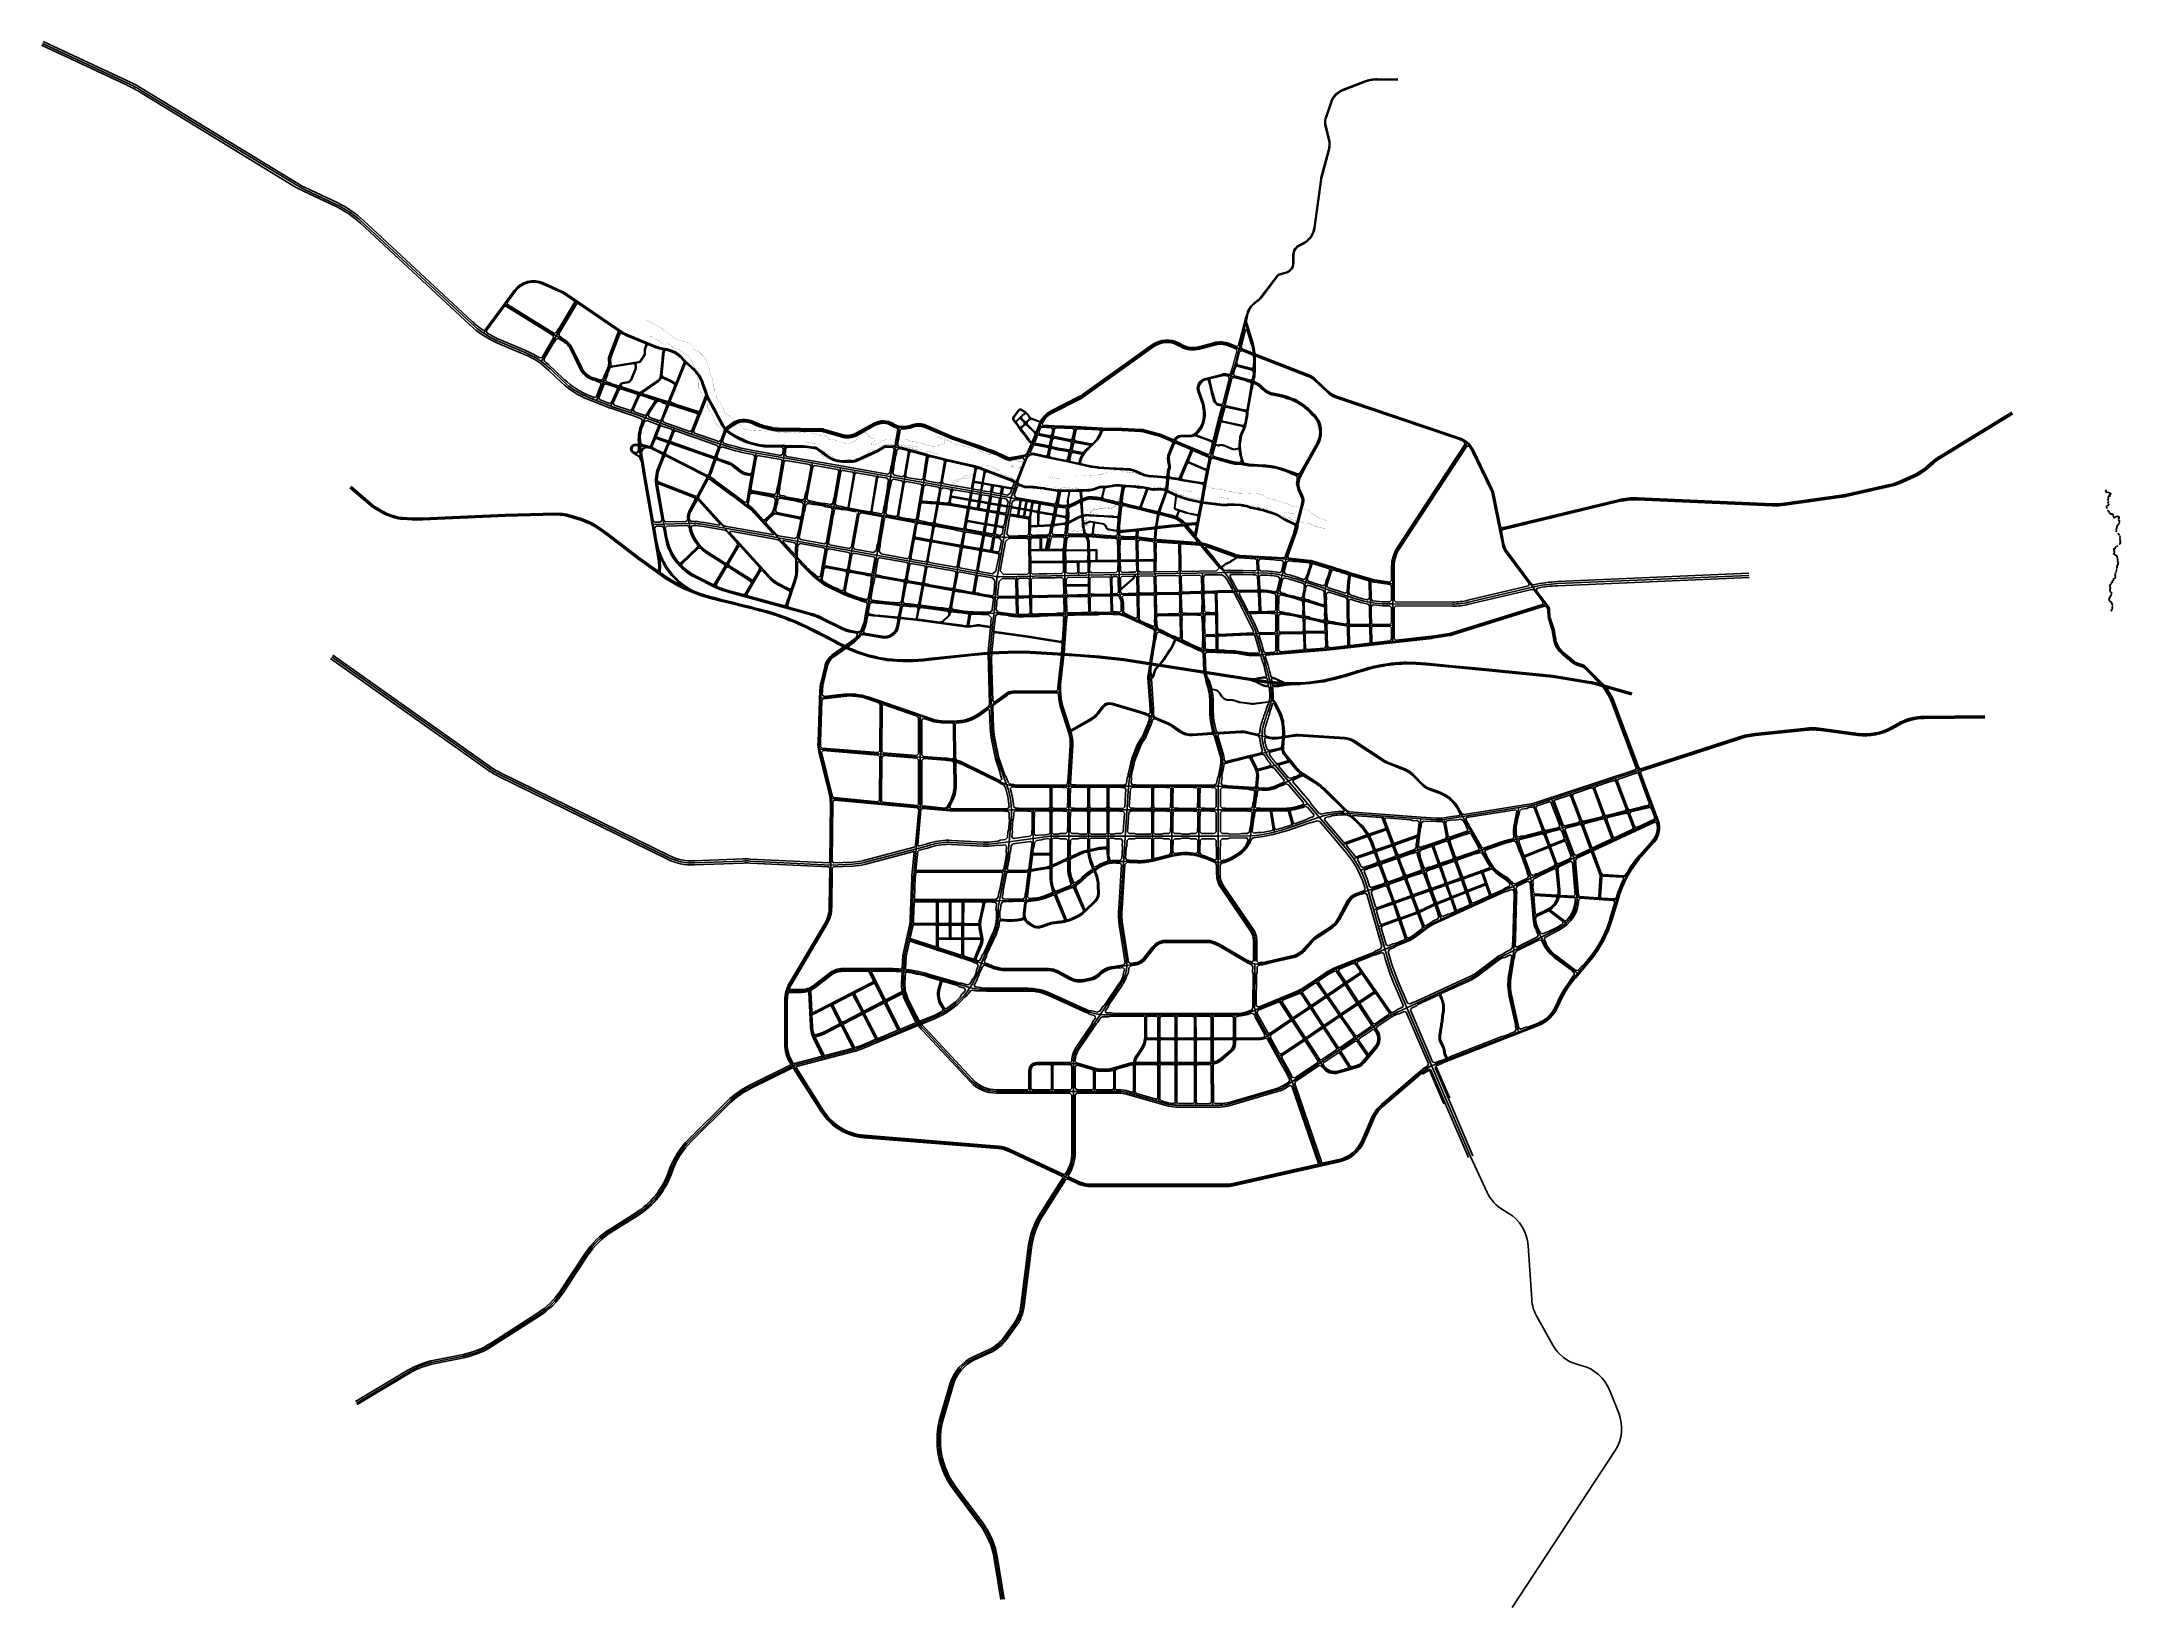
# Model space of a CAD drawing. Extents: x 529262 to 576451, y 2694391 to 2717535.
# Drawn here: x 529262 to 559986, y 2694391 to 2717535 of the extents above; entities that cross this region are included whole.
import ezdxf

# ---------------------------------------------------------------- set-up
doc = ezdxf.new("R2010")
doc.units = 0
doc.linetypes.add('DOTE', pattern=[2.42, 2, -0.2, 0.02, -0.2])
for name, color, linetype in [('RD-中线', 40, 'Continuous'), ('RD-红线', 7, 'Continuous'), ('河流', 4, 'Continuous'), ('设计离散点', 201, 'Continuous')]:
    doc.layers.add(name, color=color, linetype=linetype)

msp = doc.modelspace()

# ---------------------------------------------------------------- linework, layer by layer
at = {"layer": 'RD-中线', "linetype": 'Continuous'}
for points in [[(530531.269, 2716920.959), (529274.744, 2717507.59)], [(539371.381, 2711802.948), (539293.674, 2711582.242)], [(543724.601, 2711813.07), (543880.466, 2711967.3)], [(541183.312, 2710622.751), (541283.302, 2711196.072)], [(543862.528, 2710215.5), (543862.523, 2710215.759)], [(545717.831, 2709667.062), (545717.827, 2709667.062)]]:
    msp.add_lwpolyline(points, dxfattribs=at)
for points in [[(530726.186, 2716816.464, 0.027666157), (530531.269, 2716920.959)], [(547187.988, 2712832.714, 0.079426735), (547154.607, 2713067.136)], [(547017.491, 2711294.344), (546988.019, 2711397.366, -0.055134936), (546981.383, 2711436.383), (546980.805, 2711446.291, 0.036651161), (546977.923, 2711468.062), (546974.579, 2711484.16, -0.0386275), (546971.633, 2711507.114), (546968.939, 2711560.511, -0.041633033), (546969.756, 2711585.434), (546980.027, 2711673.567, -0.073439714), (546995.199, 2711730), (547032.277, 2711815.484, 0.049897204), (547047.439, 2711862.891), (547050.914, 2711879.21, -0.008274817), (547052.028, 2711884.048), (547062.586, 2711926.648, 0.014078834), (547064.386, 2711934.899), (547075.379, 2711993.124, 0.029359703), (547079.869, 2712028.038), (547082.809, 2712070.451, -0.026906556), (547084.789, 2712086.461), (547154.365, 2712475.859, -0.010055021), (547155.309, 2712480.592), (547168.563, 2712540.702, -0.008390585), (547169.496, 2712544.62, 0.058304404), (547185.035, 2712659.79)], [(543696.828, 2711850.593), (543725.798, 2711811.454, 0.008459219), (543728.269, 2711808.232), (543813.744, 2711700.571, -0.03195378), (543822.485, 2711687.987), (543844.311, 2711651.844, 0.09205248), (543873.426, 2711619.103), (543878.179, 2711615.411, 0.053023503), (543899.757, 2711602.05), (543909.976, 2711597.133, 0.063858641), (543938.945, 2711587.503), (544160.083, 2711544.198)], [(540132.357, 2710812.246), (540226.069, 2711350.21, 0.010709728), (540227.68, 2711360.797), (540233.506, 2711405.488, 0.00826428), (540234.439, 2711413.699), (540247.869, 2711552.333)], [(547815.627, 2710385.651), (547799.058, 2710392.385, -0.014166445), (547783.5, 2710399.228), (547640.932, 2710466.815, -0.025884538), (547634.557, 2710470.252), (547520.511, 2710539.58, 0.057593872), (547505.909, 2710546.297), (547323.784, 2710605.86, 0.015952836), (547319.497, 2710607.112), (547259.649, 2710622.539, 0.009423957), (547257.082, 2710623.15), (547241.917, 2710626.455, 0.006408803), (547240.159, 2710626.814), (547132.507, 2710647.4, -0.037692909), (547122.334, 2710650.153), (547070.866, 2710668.339, 0.043554425), (547059.08, 2710671.381), (546991.848, 2710682.613, 0.022258295), (546985.665, 2710683.365), (546875.905, 2710691.781, 0.032174354), (546866.907, 2710691.891), (546792.494, 2710688.008, -0.007977458), (546790.262, 2710687.927), (546720.242, 2710686.511), (546717.297, 2710686.44, -0.037226619), (546706.902, 2710686.965), (546625.909, 2710697.131, 0.007852658), (546623.724, 2710697.371), (546511.746, 2710707.867, -0.008136919), (546509.482, 2710708.116), (546468.449, 2710713.314, -0.015990564), (546464.029, 2710714.019), (546288.814, 2710747.709, -0.012869338), (546285.295, 2710748.48), (546238.835, 2710759.921, -0.012869338), (546235.36, 2710760.872), (546105.685, 2710799.98, -0.017763866), (546100.978, 2710801.584), (546039.29, 2710825.083, -0.017763866), (546034.709, 2710827.017), (545903.261, 2710888.1, -0.007549843), (545899.998, 2710889.677), (545875.533, 2710901.957, 0.036274772), (545859.468, 2710908.612), (545858.325, 2710908.991, 0.022369687), (545849.718, 2710911.423, 0.00551352), (545847.566, 2710911.904), (545823.713, 2710916.954, 0.044915717), (545805.91, 2710919.081), (545787.012, 2710919.631, 0.042251785), (545770.143, 2710919.357), (545750.688, 2710917.392), (545704.114, 2710914.04, -0.047845905), (545685.025, 2710914.493), (545662.944, 2710917.142, -0.034873319), (545649.26, 2710919.76), (545613.742, 2710929.164), (545591.87, 2710935.41, 0.019518947), (545584.287, 2710937.259), (545542.78, 2710945.677, 0.050070075), (545522.902, 2710947.673), (545484.942, 2710947.673, -0.045440676), (545457.846, 2710950.141), (545432.381, 2710954.818, 0.031872877), (545413.409, 2710957.065), (545375.646, 2710959.114, -0.01028433), (545363.34, 2710960.035), (545287.517, 2710967.285), (545191.603, 2710974.982, 0.025494758), (545181.416, 2710975.278), (545141.202, 2710974.398, 0.015905999), (545134.851, 2710974.056), (545113.861, 2710972.257, 0.030450456), (545101.822, 2710970.482), (545089.212, 2710967.831), (545053.196, 2710960.723), (545023.683, 2710955.341), (545000.416, 2710953.106), (544972.509, 2710952.334, 0.004242592), (544969.966, 2710952.242), (544902.133, 2710949.213, 0.095417267), (544876.29, 2710943.458), (544839.084, 2710927.316, -0.023577313), (544825.863, 2710922.306), (544798.343, 2710913.336, -0.038577952), (544775.882, 2710907.889), (544755.243, 2710904.54, -0.028764023), (544738.091, 2710902.762), (544714.927, 2710901.7, -0.007492404), (544710.434, 2710901.561), (544573.196, 2710899.387), (544573.196, 2710899.387), (544377.241, 2710896.283, -0.003350798), (544370.54, 2710896.222), (544313.338, 2710896.083, -0.037492112), (544290.934, 2710897.71), (544086.275, 2710928.11, 0.005793175), (544074.818, 2710929.677), (543918.985, 2710949.145, 0.02296042), (543909.834, 2710949.864), (543887.492, 2710950.59, 0.014678119), (543875.752, 2710950.626), (543832.142, 2710949.481, -0.054354046), (543799.736, 2710952.156), (543793.354, 2710953.39, -0.040941429), (543769.737, 2710959.997), (543704.306, 2710984.226, -0.100519097), (543663.709, 2711009.396), (543663.885, 2711009.231, 0.04768574), (543645.845, 2711023.234), (543623.427, 2711037.437, 0.049953334), (543587.796, 2711055.311, -0.000862759), (543555.658, 2711067.659), (543206.076, 2711200.822, -0.001692815), (543204.813, 2711201.311), (543131.334, 2711230.106, 0.022455887), (543105.775, 2711238.598), (543032.729, 2711259.278), (542620.917, 2711354.362), (542364.017, 2711417.416, -0.011003498), (542351.239, 2711420.736), (542085.927, 2711495.944, 0.012005833), (542082.208, 2711496.903), (541875.782, 2711544.844)], [(546586.051, 2711583.276), (546657.242, 2711564.181, 0.131091251), (546662.397, 2711564.174), (546670.276, 2711566.265, 0.075010871), (546673.014, 2711567.452), (546678.793, 2711571.065, -0.126226669), (546683.529, 2711572.571), (546684.153, 2711572.606), (546690.185, 2711572.67, -0.034202748), (546695.642, 2711572.355), (546710.768, 2711570.438), (546722.658, 2711568.352, -0.052519293), (546730.715, 2711566.047), (546867.034, 2711511.038, 0.117748724), (546885.41, 2711508.277), (546902.218, 2711509.714, 0.026735126), (546909.626, 2711510.748), (546970.848, 2711522.662)], [(543037.117, 2709377.532), (543082.431, 2709633.642, 0.015839003), (543086.958, 2709664.987), (543090.171, 2709693.606, -0.015839004), (543094.698, 2709724.95), (543285.818, 2710805.134, 0.000334841), (543285.888, 2710805.53), (543299.263, 2710881.719, 0.000053976), (543299.274, 2710881.782), (543316.382, 2710979.357)], [(540548.182, 2710737.322), (541687.605, 2710531.783, 0.000024626), (541687.634, 2710531.777), (541733.316, 2710523.542, -0.000026197), (541733.347, 2710523.536), (542449.949, 2710394.264)], [(543445.012, 2709970.594), (543479.19, 2710168.12, 0.001467893), (543479.485, 2710169.857), (543490.399, 2710235.214, -0.001839408), (543490.77, 2710237.389), (543540.19, 2710520.502, -0.012141943), (543545.896, 2710549.074), (543545.825, 2710548.759, 0.008143434), (543549.507, 2710567.952), (543560.621, 2710631.44, 0.007817473), (543562.093, 2710640.704), (543564.682, 2710658.807)], [(543564.682, 2710658.807), (543566.865, 2710674.079, -0.007328142), (543568.237, 2710682.765), (543578.411, 2710741.562)], [(543692.106, 2710519.685), (543709.613, 2710618.869, -0.001164803), (543709.859, 2710620.245), (543714.837, 2710647.7, 0.001458372), (543715.145, 2710649.423), (543735.771, 2710767.089)], [(544644.435, 2710523.405, 0.05719559), (544580.749, 2710498.424)], [(540418.593, 2709907.07), (540408.986, 2709917.632, 0.000971525), (540408.2, 2709918.493), (540148.699, 2710201.583)], [(540525.156, 2709790.71), (540428.883, 2709895.76, -0.000940608), (540428.122, 2709896.593), (540418.593, 2709907.07)], [(545717.827, 2709667.062), (543423.108, 2709625.377, -0.048549629), (543365.166, 2709629.956), (541235.627, 2710008.415)], [(544852.04, 2710020.128), (544414.312, 2710013.639, -0.057862128), (544386.771, 2710016.424), (544370.447, 2710020.012, 0.058624997), (544342.541, 2710022.791), (543865.936, 2710014.276)], [(544855.234, 2709854.635), (544398.862, 2709846.798, 0.004475877), (544396.714, 2709846.742), (544365.275, 2709845.639, -0.005032047), (544362.86, 2709845.579), (543868.919, 2709838.196)], [(546417.853, 2710083.157), (546490.951, 2709994.605, 0.00188807), (546492.4, 2709992.863), (546573.701, 2709895.876, -0.004939027), (546577.463, 2709891.297), (546674.133, 2709771.235, 0.00403362), (546677.199, 2709767.489), (546701.145, 2709738.712, -0.003850324), (546704.072, 2709735.138), (546767.806, 2709656.1)], [(540814.696, 2709778.005), (543334.76, 2709323.897, 0.038865492), (543381.093, 2709319.221), (543407.415, 2709318.618), (543651.645, 2709324.826, -0.001454972), (543652.343, 2709324.841), (543704.487, 2709325.863, -0.001453271), (543705.185, 2709325.875), (543779.013, 2709326.892), (543878.347, 2709329.266)], [(549232.671, 2709224.473), (549127.751, 2709224.959, -0.077730356), (548700.587, 2709293.801), (548234.481, 2709445.647, -0.002411978), (548225.322, 2709448.68), (547829.908, 2709581.729, 0.031804714), (547584.335, 2709647.318), (547516.825, 2709660.821, 0.040763912), (547387.471, 2709675.884), (547173.199, 2709683.266, 0.003807019), (547164.065, 2709683.511), (547013.533, 2709686.404, 0.004916271), (547001.735, 2709686.514), (546784.388, 2709686.416, 0.004475143), (546779.018, 2709686.366), (546641.895, 2709683.849, -0.000047327), (546641.838, 2709683.848), (545717.831, 2709667.062)], [(544353.78, 2708472.279), (544392.465, 2709040.65, 0.021107258), (544393.552, 2709082.831), (544389.493, 2709329.434, 0.001547612), (544389.433, 2709332.529), (544389.228, 2709341.56)], [(547911.412, 2709284.249), (547889.764, 2709290.237, 0.000045995), (547889.676, 2709290.262), (547761.47, 2709325.7, 0.00736389), (547757.195, 2709326.814), (547516.465, 2709385.784, 0.065736109), (547256.204, 2709414.251), (546941.705, 2709407.225, -0.003768407), (546939.897, 2709407.198), (546876.383, 2709406.736, 0.002785164), (546875.046, 2709406.719), (546621.376, 2709402.05), (546425.077, 2709395.672)], [(548237.931, 2709190.368, -0.01476454), (548209.23, 2709197.287), (548127.415, 2709219.585, -0.008123877), (548122.734, 2709220.943), (547969.632, 2709268.063, 0.007068629), (547965.562, 2709269.253), (547928.376, 2709279.557, 0.00010761), (547928.169, 2709279.614), (547911.412, 2709284.249)], [(547329.016, 2708406.137), (547278.489, 2708576.122), (547237.307, 2708715.023), (547226.908, 2708747.696, -0.005021337), (547225.138, 2708753.456), (547209.759, 2708805.36, 0.014260036), (547204.433, 2708821.619, 0.034159969), (547149.606, 2708946.603)], [(545756.263, 2708287.869), (545818.22, 2708362.816), (545844.65, 2708398.002, 0.017282674), (545847.42, 2708401.968), (545927.281, 2708525.168), (545966.029, 2708581.979, 0.047191874), (545972.399, 2708593.522), (546003.819, 2708665.825, -0.019884511), (546006.238, 2708670.837), (546008.513, 2708675.108, -0.001011231), (546008.647, 2708675.358, -0.019271108), (546011.383, 2708680.006, -0.061093785), (546016.047, 2708685.627), (546019.021, 2708688.432, -0.06466787), (546025.279, 2708692.965), (546045.57, 2708703.993)], [(545756.263, 2708287.869), (545733.524, 2708266.138, 0.117085573), (545720.962, 2708246.752), (545688.07, 2708154.307, -0.185440481), (545664.737, 2708127.082), (545639.03, 2708113.187)]]:
    msp.add_lwpolyline(points, format="xyb", dxfattribs=at)
at = {"layer": 'RD-中线', "linetype": 'Continuous', "flags": 128}
for points in [[(547225.77, 2713697.315, 0.076531695), (547291.375, 2713760.816), (547520.769, 2714063.241, -0.173786803), (547577.295, 2714100.092), (547647.294, 2714116.747, 0.347356564), (547762.572, 2714262.684), (547762.564, 2714385.101, -0.295862709), (547851.367, 2714522.061), (547917.281, 2714556.714, 0.242623228), (548074.961, 2714781.972), (548172.526, 2715502.045, -0.032274774), (548176.354, 2715521.008), (548287.737, 2715933.51, 0.12518382), (548289.905, 2716081.397), (548235.807, 2716307.933, -0.139153193), (548239.255, 2716389.766), (548319.752, 2716633.777, -0.224385686), (548496.38, 2716819.574), (548813.724, 2716942.38, -0.096703022), (549002.364, 2716976.01), (549308.625, 2716970.993)], [(533007.985, 2715425.539, 0.026333218), (533146.94, 2715350.568)], [(533997.545, 2714870.303, 0.076909224), (533617.802, 2715127.674)], [(547225.77, 2713697.315), (547201.067, 2713679.815, 0.1768449), (547084.131, 2713510.491), (547065.99, 2713440.702)], [(537649.159, 2712722.34, 0.105728143), (537658.779, 2712784.334), (537656.519, 2712824.123, -0.105728143), (537666.138, 2712886.117), (537807.442, 2713256.332)], [(547065.99, 2713440.702, 0.020679245), (547063.368, 2713428.58), (547043.783, 2713315.576, -0.020679246), (547041.161, 2713303.454)], [(536983.544, 2713113.315, -0.143423666), (537096.331, 2712987.943)], [(538457.993, 2712990.88), (538419.457, 2712596.714, -0.217131237), (538377.88, 2712524.946), (538101.276, 2712328.272)], [(538208.867, 2713074.868), (538185.974, 2713011.115, 0.090394596), (538178.576, 2712966.535), (538179.096, 2712933.735, -0.148582393), (538167.88, 2712894.606), (538140.399, 2712852.122)], [(543832.81, 2711422.096), (543910.011, 2711588.292, 0.013348493), (543916.368, 2711602.992), (544026.718, 2711878.096, -0.036526737), (544045.935, 2711917.426), (544057.994, 2711938.126, -0.1441197), (544181.147, 2712054.479), (544607.054, 2712271.226, 0.037293851), (544651.632, 2712298.269), (545691.915, 2713040.707, -0.285876332), (546061.171, 2713063.984), (546112.411, 2713036.393, 0.1916343), (546369.478, 2713006.63), (546590.468, 2713066.226, -0.159687007), (546808.161, 2713054.614), (546951.205, 2712999.134)], [(537231.118, 2712707.266, 0.205527322), (537409.383, 2712551.643)], [(538115.069, 2712813.015, -0.203173784), (538085.962, 2712794.791), (537650.191, 2712725.125)], [(537674.402, 2712146.851), (537791.287, 2712404.489, -0.033105643), (537800.662, 2712421.976), (537804.667, 2712428.389, 0.038437448), (537815.33, 2712448.799), (537823.489, 2712467.851, -0.252972501), (537845.841, 2712485.583), (537922.061, 2712499.067, 0.257200261), (537982.157, 2712547.522), (538035.982, 2712678.941, 0.118941305), (538043.51, 2712728.096), (538038.485, 2712787.201)], [(538140.399, 2712852.122), (538115.961, 2712814.341, -0.009082568), (538115.069, 2712813.015)], [(538417.327, 2712583.769), (538557.914, 2712516.504, -0.060186044), (538638.876, 2712465.01)], [(546732.22, 2712150.28), (546647.666, 2712171.849, -0.266328876), (546597.692, 2712220.34), (546562.838, 2712341.602, -0.012140849), (546560.997, 2712348.649), (546511.199, 2712560.071)], [(546845.498, 2712591.254), (546788.237, 2712367.818), (546708.511, 2712058.209), (546674.945, 2711928.048), (546593.831, 2711613.489, 0.000083328), (546593.819, 2711613.441), (546538.243, 2711397.62)], [(547160.636, 2712506.999, 0.05628637), (547129.155, 2712518.925), (547067.551, 2712534.633), (546845.498, 2712591.254)], [(547304.915, 2712414.142), (547302.41, 2712417.092, 0.098364956), (547241.354, 2712465.531), (547160.636, 2712506.999)], [(547304.915, 2712414.142, 0.14337151), (547449.221, 2712326.992)], [(547082.829, 2712070.734), (546837.01, 2712126.671, 0.000537944), (546835.961, 2712126.909), (546732.22, 2712150.28)], [(548032.492, 2712048.214, 0.136084779), (547617.277, 2712291.022)], [(548124.774, 2711596.809, 0.306139292), (548071.203, 2712007.591)], [(550819.086, 2710327.166), (552569.18, 2710749.252, -0.070354559), (552847.918, 2710776.145), (554838.642, 2710687.907, 0.046002501), (555022.055, 2710696.652), (555861.954, 2710814.657, 0.019875886), (555924.512, 2710825.997), (556576.101, 2710971.075, 0.050914611), (556730.315, 2711022.32), (556928.528, 2711111.446, 0.07144767), (557120.621, 2711233.278), (557216.631, 2711315.446, -0.039495323), (557318.675, 2711389.679), (558387.604, 2712044.997)], [(538299, 2710398.364), (538162.614, 2711185.029, -0.001874999), (538156.347, 2711222.001), (538101.68, 2711552.004, -0.127340673), (538128.456, 2711851.55), (538139.953, 2711883.796, -0.049603477)], [(538139.953, 2711883.796, -0.05896182), (538192.15, 2711989.082)], [(538462.536, 2711434.553), (538529.242, 2711599.188, 0.002320724), (538532.688, 2711607.808), (538538.277, 2711621.977, -0.001788531), (538540.925, 2711628.622), (538617.69, 2711819.248)], [(543828.19, 2711412.15), (543594.671, 2711368.627, -0.1665722), (543525.392, 2711376.176), (543379.073, 2711446.247, 0.028697649), (543358.805, 2711454.56), (543293.301, 2711477.134, -0.008019257), (543269.178, 2711485.882), (543092.368, 2711553.231, 0.010300026), (543061.335, 2711564.325), (542751.708, 2711667.876, -0.020432056), (542713.532, 2711682.403), (542325.728, 2711848.406, 0.178017455), (542146.52, 2711857.754), (542089.175, 2711840.001, -0.125365233), (541938.79, 2711832.355, -0.089275705), (541838.312, 2711872.104, 0.271480257), (541575.432, 2711878.574), (541314.221, 2711733.977, -0.201718381), (541082.966, 2711709.026), (540862.059, 2711775.095), (540824.852, 2711786.223, 0.069632024), (540783.751, 2711792.501), (540477.9, 2711796.335), (540154.929, 2711800.448, -0.058630713), (540039.053, 2711815.58), (539924.045, 2711844.578, -0.049523117), (539831.095, 2711878.082), (539777.34, 2711903.712, 0.274331072), (539472.438, 2711876.022), (539371.381, 2711802.948)], [(541609.026, 2709942.055), (541803.378, 2711059.523, -0.000111639), (541803.455, 2711059.963), (541814.724, 2711124.583, -0.000220584), (541814.876, 2711125.453), (541938.79, 2711832.355)], [(544940.162, 2711805.943), (544908.794, 2711731.58, -0.025933553), (544902.016, 2711717.585), (544876.53, 2711671.252, -0.07084529), (544851.125, 2711637.437), (544803.421, 2711589.772), (544738.912, 2711526.782), (544701.415, 2711493.788, 0.072688124), (544673.332, 2711460.721), (544647.389, 2711419.245, 0.016945362), (544642.293, 2711410.45), (544629.011, 2711385.618, 0.065325329), (544615.236, 2711349.101), (544601.475, 2711290.395)], [(538099.215, 2711568.264), (538112.663, 2711566.926, -0.094452135), (538328.122, 2711503.214), (538368.009, 2711482.658), (539073.206, 2711123.776, -0.025925241)], [(539767.694, 2711129.94), (539680.96, 2711144.082, -0.127643958), (539589.033, 2711184.643), (539482.362, 2711269.058, 0.08266184), (539424.864, 2711300.806), (539231.303, 2711369.179, 0.000238441), (539230.403, 2711369.496), (539207.655, 2711377.507, -0.000069932), (539207.391, 2711377.6), (538553.912, 2711607.937, -0.000290991), (538552.814, 2711608.325), (538521.366, 2711619.451, 0.000330604), (538520.119, 2711619.891), (538328.469, 2711687.409)], [(538456.878, 2710403.161), (538356.712, 2710960.165, -0.140204909), (538384.349, 2711233.776), (538462.536, 2711434.553)], [(539293.674, 2711582.242), (539144.506, 2711158.571, -0.037997352), (539132.282, 2711130.788), (539116.236, 2711100.738)], [(543604.689, 2710836.509), (543666.663, 2710996.92, 0.001945672), (543667.496, 2710999.101), (543675.002, 2711018.987, -0.001527309), (543675.654, 2711020.7), (543762.707, 2711247.148), (543825.032, 2711404.192, -0.014266782), (543831.797, 2711419.915), (543832.81, 2711422.096)], [(544136.966, 2711392.32), (543937.575, 2711436.009, 0.117907745), (543881.767, 2711434.867), (543832.81, 2711422.096)], [(545038.879, 2711227.636), (544881.347, 2711238.64, -0.017342017), (544867.553, 2711240.086), (544784.961, 2711251.649, -0.017938695), (544770.834, 2711254.147), (544601.475, 2711290.395), (544429.609, 2711328.648), (544136.966, 2711392.321)], [(544160.083, 2711544.198, -0.015102064), (544177.75, 2711540.181), (544260.737, 2711518.656, 0.021750482), (544286.251, 2711513.21), (544473.906, 2711481.616)], [(546538.243, 2711397.62), (546526.238, 2711350.998, 0.015747215), (546524.15, 2711341.786), (546496.14, 2711197.251)], [(550332.435, 2711596.688), (549310.994, 2710044.461, 0.142639082), (549232.774, 2709776.036), (549232.671, 2709224.473)], [(539073.206, 2711123.776, -0.046584559), (539148.64, 2711079.292), (539706.856, 2710664.964)], [(543071.138, 2711248.404), (543014.381, 2710925.624, 0.000334882), (543013.688, 2710921.665), (543005.372, 2710873.997, -0.001604538), (543002.002, 2710855.039), (542984.888, 2710760.527)], [(546458.658, 2710998.91), (546386.794, 2711008.634, -0.009194767), (546384.25, 2711009.027), (546140.576, 2711051.175, -0.004563045), (546139.319, 2711051.404), (546107.78, 2711057.454, -0.021776967), (546101.85, 2711058.862), (546079.832, 2711065.112, 0.031106525), (546071.33, 2711066.964), (545902.032, 2711092.938, 0.0179698), (545891.327, 2711094.189), (545629.567, 2711115.27, -0.084026287), (545532.506, 2711139.849), (545412.121, 2711192.988, 0.089414578), (545343.145, 2711209.672), (545038.879, 2711227.636)], [(545909.15, 2711092.044), (545893.931, 2710956.326, 0.014106325), (545892.52, 2710939.461), (545890.043, 2710894.674)], [(547877.492, 2711155.436), (547877.111, 2711154.758, 0.000011477), (547876.73, 2711154.08, 0.000020658), (547876.349, 2711153.402, 0.000029512), (547875.969, 2711152.724, 0.000038256), (547875.588, 2711152.046, 0.00004695), (547875.208, 2711151.367, 0.000055618), (547874.827, 2711150.689, 0.00006427), (547874.447, 2711150.01, 0.000072911), (547874.067, 2711149.332, 0.000081545), (547873.687, 2711148.653, 0.000090174), (547873.307, 2711147.974, 0.0000988), (547872.928, 2711147.295, 0.000107422), (547872.549, 2711146.616, 0.000116042), (547872.17, 2711145.937, 0.000124661), (547871.792, 2711145.257, 0.000133278), (547871.414, 2711144.577, 0.000141894), (547871.036, 2711143.898, 0.000150509), (547870.659, 2711143.217, 0.000159123), (547870.282, 2711142.537, 0.000167737), (547869.905, 2711141.856, 0.00017635), (547869.529, 2711141.176, 0.000184962), (547869.154, 2711140.494, 0.000193574), (547868.779, 2711139.813, 0.000202186), (547868.404, 2711139.131, 0.000210797), (547868.031, 2711138.449, 0.000219408), (547867.657, 2711137.767, 0.000228019), (547867.285, 2711137.084, 0.000236629), (547866.913, 2711136.401, 0.00024524), (547866.541, 2711135.718, 0.00025385), (547866.17, 2711135.034, 0.00026246), (547865.8, 2711134.35, 0.000271069), (547865.431, 2711133.665, 0.000279679), (547865.063, 2711132.98, 0.000288289), (547864.695, 2711132.295, 0.000296898), (547864.328, 2711131.609, 0.000305507), (547863.962, 2711130.923, 0.000314116), (547863.597, 2711130.236, 0.000322726), (547863.232, 2711129.549, 0.000331335), (547862.869, 2711128.862, 0.000339944), (547862.506, 2711128.174, 0.000348552), (547862.145, 2711127.485, 0.000357161), (547861.784, 2711126.796, 0.00036577), (547861.424, 2711126.106, 0.000374379), (547861.066, 2711125.416, 0.000382987), (547860.708, 2711124.725, 0.000391596), (547860.352, 2711124.034, 0.000400205), (547859.996, 2711123.342, 0.000408813), (547859.642, 2711122.65, 0.000417422), (547859.289, 2711121.957, 0.00042603), (547858.937, 2711121.263, 0.000434638), (547858.586, 2711120.569, 0.000443247), (547858.237, 2711119.874, 0.000451855), (547857.888, 2711119.179, 0.000460463), (547857.541, 2711118.483, 0.000469072), (547857.196, 2711117.786, 0.00047768), (547856.851, 2711117.089, 0.000486288), (547856.508, 2711116.391, 0.000494896), (547856.166, 2711115.692, 0.000503505), (547855.826, 2711114.993, 0.000512113), (547855.487, 2711114.292, 0.000520721), (547855.15, 2711113.592, 0.000529329), (547854.814, 2711112.89, 0.000537937), (547854.479, 2711112.188, 0.000546545), (547854.146, 2711111.485, 0.000555153), (547853.815, 2711110.782, 0.000563761), (547853.485, 2711110.077, 0.000572369), (547853.157, 2711109.372, 0.000580977), (547852.83, 2711108.666, 0.000589585), (547852.505, 2711107.959, 0.000598193), (547852.182, 2711107.252, 0.000606801), (547851.861, 2711106.544, 0.000615409), (547851.541, 2711105.835, 0.000624017), (547851.223, 2711105.125, 0.000632625), (547850.907, 2711104.415, 0.000641233), (547850.592, 2711103.703, 0.000649841), (547850.279, 2711102.991, 0.000658449), (547849.969, 2711102.278, 0.000667057), (547849.66, 2711101.564, 0.000675665), (547849.353, 2711100.849, 0.000684273), (547849.048, 2711100.134, 0.000692881), (547848.745, 2711099.418, 0.000701489), (547848.444, 2711098.701, 0.000710097), (547848.145, 2711097.983, 0.000718704), (547847.848, 2711097.264, 0.000727312), (547847.553, 2711096.544, 0.00073592), (547847.26, 2711095.823, 0.000744528), (547846.97, 2711095.102, 0.000753136), (547846.681, 2711094.38, 0.000761744), (547846.395, 2711093.656, 0.000770351), (547846.111, 2711092.932, 0.168076884), (547839.664, 2710928.946, -0.000770351), (547839.89, 2710928.202, -0.000761744), (547840.119, 2710927.459, -0.000753136), (547840.35, 2710926.716, -0.000744528), (547840.583, 2710925.974, -0.00073592), (547840.818, 2710925.232, -0.000727312), (547841.056, 2710924.492, -0.000718704), (547841.295, 2710923.752, -0.000710097), (547841.537, 2710923.013, -0.000701489), (547841.781, 2710922.274, -0.000692881), (547842.027, 2710921.536, -0.000684273), (547842.275, 2710920.799, -0.000675665), (547842.525, 2710920.062, -0.000667057), (547842.776, 2710919.327, -0.000658449), (547843.03, 2710918.591, -0.000649841), (547843.286, 2710917.857, -0.000641233), (547843.544, 2710917.123, -0.000632625), (547843.803, 2710916.39, -0.000624017), (547844.064, 2710915.657, -0.000615409), (547844.328, 2710914.925, -0.000606801), (547844.593, 2710914.194, -0.000598193), (547844.859, 2710913.463, -0.000589585), (547845.128, 2710912.733, -0.000580977), (547845.398, 2710912.004, -0.000572369), (547845.67, 2710911.275, -0.000563761), (547845.943, 2710910.547, -0.000555153), (547846.218, 2710909.82, -0.000546545), (547846.495, 2710909.093, -0.000537937), (547846.774, 2710908.367, -0.000529329), (547847.053, 2710907.641, -0.000520721), (547847.335, 2710906.916, -0.000512113), (547847.618, 2710906.191, -0.000503505), (547847.902, 2710905.467, -0.000494896), (547848.188, 2710904.744, -0.000486288), (547848.475, 2710904.021, -0.00047768), (547848.764, 2710903.299, -0.000469072), (547849.054, 2710902.577, -0.000460463), (547849.345, 2710901.856, -0.000451855), (547849.638, 2710901.136, -0.000443247), (547849.931, 2710900.415, -0.000434638), (547850.227, 2710899.696, -0.00042603), (547850.523, 2710898.977, -0.000417422), (547850.821, 2710898.258, -0.000408813), (547851.12, 2710897.54, -0.000400205), (547851.42, 2710896.823, -0.000391596), (547851.721, 2710896.105, -0.000382987), (547852.023, 2710895.389, -0.000374379), (547852.326, 2710894.673, -0.00036577), (547852.631, 2710893.957, -0.000357161), (547852.936, 2710893.241, -0.000348552), (547853.242, 2710892.527, -0.000339944), (547853.55, 2710891.812, -0.000331335), (547853.858, 2710891.098, -0.000322726), (547854.168, 2710890.385, -0.000314116), (547854.478, 2710889.671, -0.000305507), (547854.789, 2710888.958, -0.000296898), (547855.101, 2710888.246, -0.000288289), (547855.414, 2710887.534, -0.000279679), (547855.727, 2710886.822, -0.000271069), (547856.042, 2710886.111, -0.00026246), (547856.357, 2710885.4, -0.00025385), (547856.673, 2710884.689, -0.00024524), (547856.989, 2710883.978, -0.000236629), (547857.306, 2710883.268, -0.000228019), (547857.624, 2710882.558, -0.000219408), (547857.943, 2710881.849, -0.000210797), (547858.262, 2710881.14, -0.000202186), (547858.582, 2710880.431, -0.000193574), (547858.902, 2710879.722, -0.000184962), (547859.223, 2710879.013, -0.00017635), (547859.544, 2710878.305, -0.000167737), (547859.866, 2710877.597, -0.000159123), (547860.189, 2710876.889, -0.000150509), (547860.511, 2710876.182, -0.000141894), (547860.835, 2710875.474, -0.000133278), (547861.158, 2710874.767, -0.000124661), (547861.482, 2710874.06, -0.000116042), (547861.806, 2710873.353, -0.000107422), (547862.131, 2710872.646, -0.0000988), (547862.456, 2710871.939, -0.000090174), (547862.781, 2710871.233, -0.000081545), (547863.106, 2710870.526, -0.000072911), (547863.432, 2710869.82, -0.00006427), (547863.758, 2710869.114, -0.000055618), (547864.084, 2710868.407, -0.00004695), (547864.41, 2710867.701, -0.000038256), (547864.736, 2710866.995, -0.000029512), (547865.062, 2710866.289, -0.000020658), (547865.389, 2710865.583, -0.000011477), (547865.715, 2710864.877, -0.000000004), (547866.042, 2710864.171), (547885.042, 2710823.09), (547885.205, 2710822.737, -0.000011079), (547885.368, 2710822.384, -0.000019943), (547885.531, 2710822.031, -0.00002849), (547885.694, 2710821.678, -0.000036932), (547885.858, 2710821.325, -0.000045325), (547886.021, 2710820.972, -0.000053693), (547886.184, 2710820.619, -0.000062045), (547886.347, 2710820.266, -0.000070387), (547886.509, 2710819.912, -0.000078722), (547886.672, 2710819.559, -0.000087053), (547886.835, 2710819.206, -0.00009538), (547886.997, 2710818.853, -0.000103704), (547887.159, 2710818.499, -0.000112026), (547887.322, 2710818.146, -0.000120346), (547887.484, 2710817.792, -0.000128665), (547887.645, 2710817.439, -0.000136982), (547887.807, 2710817.085, -0.000145299), (547887.969, 2710816.731, -0.000153615), (547888.13, 2710816.377, -0.000161931), (547888.291, 2710816.023, -0.000170245), (547888.452, 2710815.669, -0.00017856), (547888.612, 2710815.315, -0.000186873), (547888.772, 2710814.961, -0.000195187), (547888.932, 2710814.606, -0.0002035), (547889.092, 2710814.251, -0.000211813), (547889.251, 2710813.897, -0.000220126), (547889.411, 2710813.542, -0.000228438), (547889.569, 2710813.187, -0.00023675), (547889.728, 2710812.832, -0.000245063), (547889.886, 2710812.477, -0.000253374), (547890.044, 2710812.121, -0.000261686), (547890.201, 2710811.765, -0.000269998), (547890.358, 2710811.41, -0.000278309), (547890.515, 2710811.054, -0.000286621), (547890.671, 2710810.698, -0.000294932), (547890.827, 2710810.341, -0.000303243), (547890.982, 2710809.985, -0.000311554), (547891.137, 2710809.628, -0.000319865), (547891.292, 2710809.271, -0.000328176), (547891.446, 2710808.914, -0.000336487), (547891.599, 2710808.557, -0.000344798), (547891.752, 2710808.199, -0.000353109), (547891.905, 2710807.842, -0.000361419), (547892.057, 2710807.484, -0.00036973), (547892.209, 2710807.126, -0.000378041), (547892.36, 2710806.767, -0.000386351), (547892.51, 2710806.409, -0.000394662), (547892.66, 2710806.05, -0.000402972), (547892.809, 2710805.691, -0.000411283), (547892.958, 2710805.331, -0.000419593), (547893.106, 2710804.972, -0.000427904), (547893.254, 2710804.612, -0.000436214), (547893.401, 2710804.252, -0.000444524), (547893.547, 2710803.892, -0.000452835), (547893.692, 2710803.531, -0.000461145), (547893.837, 2710803.17, -0.000469455), (547893.982, 2710802.809, -0.000477765), (547894.125, 2710802.448, -0.000486076), (547894.268, 2710802.086, -0.000494386), (547894.41, 2710801.724, -0.000502696), (547894.552, 2710801.362, -0.000511006), (547894.693, 2710800.999, -0.000519316), (547894.833, 2710800.636, -0.000527626), (547894.972, 2710800.273, -0.000535937), (547895.11, 2710799.91, -0.000544247), (547895.248, 2710799.546, -0.000552557), (547895.385, 2710799.182, -0.000560867), (547895.521, 2710798.818, -0.000569177), (547895.656, 2710798.453, -0.000577487), (547895.791, 2710798.088, -0.000585797), (547895.924, 2710797.723, -0.000594107), (547896.057, 2710797.358, -0.000602417), (547896.189, 2710796.992, -0.000610727), (547896.32, 2710796.626, -0.000619037), (547896.45, 2710796.259, -0.000627347), (547896.579, 2710795.892, -0.000635657), (547896.707, 2710795.525, -0.000643967), (547896.834, 2710795.158, -0.000652277), (547896.961, 2710794.79, -0.000660587), (547897.086, 2710794.422, -0.000668896), (547897.21, 2710794.053, -0.000677206), (547897.334, 2710793.684, -0.000685516), (547897.456, 2710793.315, -0.000693826), (547897.577, 2710792.946, -0.000702136), (547897.698, 2710792.576, -0.000710446), (547897.817, 2710792.206, -0.000718756), (547897.935, 2710791.835, -0.000727066), (547898.052, 2710791.464, -0.000735376), (547898.168, 2710791.093, -0.000743685), (547898.283, 2710790.722, -0.090977152), (547903.766, 2710744.123)], [(533827.985, 2710948.392), (534155.732, 2710668.638, 0.045593758), (534185.453, 2710647.624), (534311.965, 2710574.462, 0.055970361), (534414.197, 2710529.726), (534483.895, 2710508.115, 0.058055832), (534597.649, 2710486.864), (534741.144, 2710476.991), (534889.827, 2710476.908), (536115.868, 2710532.349), (536857.67, 2710551.764), (536928.681, 2710548.678, -0.061378438), (537049.296, 2710528.466), (537216.89, 2710478.702, -0.024021892), (537235.018, 2710472.357), (537353.188, 2710424.513, -0.047005125), (537436.449, 2710381.309), (537532.545, 2710319.363), (537629.806, 2710247.35), (538077.629, 2709905.538), (538372.493, 2709693.902)], [(539360.777, 2710341.792), (538983.334, 2710757.174, 0.116747423), (538907.326, 2710809.26), (538349.398, 2711024.588)], [(538951.495, 2710792.213), (538845.881, 2710594.419, 0.168666525), (538825.462, 2710464.817), (538841.87, 2710373.578, 0.209949959), (539111.102, 2709973.049), (539778.489, 2709549.881)], [(539935.301, 2710434.342), (540041.242, 2710531.431, 0.165615023), (540103.147, 2710644.556), (540132.358, 2710812.246)], [(543297.846, 2709996.748), (543393.933, 2710550.513), (543393.933, 2710550.513), (543401.602, 2710594.707), (543401.602, 2710594.707), (543414.195, 2710667.284, 0.000297315), (543414.256, 2710667.636), (543419.649, 2710698.938, -0.000153209), (543419.68, 2710699.119), (543434.624, 2710785.535, -0.000362498), (543434.698, 2710785.964), (543446.487, 2710853.553, -0.000186682), (543446.526, 2710853.773), (543463.971, 2710953.353)], [(543589.918, 2710792.231, 0.025996908), (543578.411, 2710741.562)], [(543604.689, 2710836.509, 0.023351097), (543589.918, 2710792.231, 0.023351097)], [(544165.073, 2710226.156), (544256.795, 2710654.714, -0.004964966), (544257.447, 2710657.621), (544264.756, 2710688.736, 0.005421158), (544265.465, 2710691.911), (544308.771, 2710896.072)], [(544434.519, 2710667.006), (544430.256, 2710734.518, -0.062048104), (544432.511, 2710771.536), (544456.065, 2710897.532)], [(545254.683, 2710969.92), (545222.919, 2710803.451, 0.023315332), (545220.89, 2710789.617), (545211.993, 2710700.06)], [(545890.043, 2710894.674), (545778.548, 2710592.627, 0.047169501), (545764.064, 2710538.038), (545737.309, 2710377.44, 0.01883563), (545734.438, 2710355.029), (545719.441, 2710188.366, 0.007917327), (545718.973, 2710182.05), (545716.629, 2710141.737, 0.020425388), (545716.348, 2710125.406), (545721.226, 2709918.855), (545715.98, 2709778.027), (545717.509, 2709686.149, 0.0000548), (545717.511, 2709686.039), (545717.831, 2709667.062)], [(546368.923, 2710527.463), (546191.352, 2710567.721, -0.025220836), (546171.937, 2710573.165), (546017.807, 2710624.894, -0.356881704), (546007.695, 2710640.973), (546031.126, 2710828.682)], [(539706.856, 2710664.964), (539711.629, 2710661.42, -0.058781115), (539799.812, 2710582.182), (540148.699, 2710201.583)], [(543867.195, 2710489.102), (543586.447, 2710538.141, -0.007595586), (543582.866, 2710538.823), (543544.775, 2710546.676)], [(543883.419, 2709053.54), (543873.535, 2709590.813, 0.000823878), (543873.515, 2709591.802), (543871.605, 2709679.856, -0.001188369), (543871.577, 2709681.282), (543863.184, 2710176.749, -0.001970554), (543863.153, 2710179.114), (543862.535, 2710247.392, -0.007212734), (543862.581, 2710256.046), (543867.195, 2710489.102)], [(543886.815, 2710602.097), (543912.709, 2710597.436), (543939.423, 2710591.7), (543967.202, 2710585.242), (544096.951, 2710563.687), (544127.424, 2710558.055), (544158.36, 2710553.218), (544229.537, 2710540.571, -0.009225188), (544234.967, 2710539.502), (544425.411, 2710498.362)], [(544423.579, 2710665.614), (544426.018, 2710533.917, -0.029855897), (544423.562, 2710474.309), (544417.608, 2710415.494, 0.00050674), (544417.507, 2710414.486, 0.00050674)], [(544442.302, 2710424.919), (544580.749, 2710498.424, -0.057195623)], [(544643.986, 2710529.734), (544653.046, 2710402.029, 0.031948713), (544656.474, 2710376.727), (544673.291, 2710293.155, 0.071810261), (544692.456, 2710239.31), (544693.643, 2710237.059)], [(545192.219, 2710501.027), (545101.481, 2710511.344, 0.013840466), (545084.936, 2710512.763), (544959.851, 2710520.008), (544738.963, 2710532.941, 0.079675288), (544644.435, 2710523.405)], [(545211.993, 2710700.06), (545179.598, 2710373.986, 0.029847483), (545178.19, 2710338.228), (545178.992, 2710298.772)], [(538389.89, 2709681.82), (538394.288, 2709726.241, 0.066418353), (538389.797, 2709858.418), (538299, 2710398.364)], [(538456.861, 2710403.256), (538493.131, 2710201.562, 0.236338772), (538922.087, 2709627.935), (539221.514, 2709477.884, 0.048794036), (539366.909, 2709421.986), (540615.572, 2709077.045, -0.047800727), (540793.768, 2709008.942), (541095.704, 2708859.128, 0.070674598), (541229.235, 2708814.956), (541368.215, 2708789.902)], [(538456.931, 2710403.163), (538808.427, 2710414.054, -0.051826044), (539055.872, 2710396.061), (540029.668, 2710222.737)], [(540344.006, 2709412.726), (540156.423, 2709511.197, -0.08767528), (540018.775, 2709617.655), (539360.69, 2710341.888)], [(542903.502, 2710311.08), (543451.582, 2710210.559, 0.052358374), (543514.056, 2710205.753), (543828.214, 2710214.505, 0.002675307), (543988.643, 2710219.829), (544398.885, 2710233.512, -0.002002721), (544403.689, 2710233.653, -0.002002721)], [(544199.436, 2710386.713), (544388.992, 2710408.374, 0.0938494), (544442.302, 2710424.919)], [(544403.553, 2710233.667, -0.005723276), (544402.297, 2710222.29), (544380.517, 2710043.765, 0.034478524), (544378.35, 2710002.497), (544384.253, 2709643.819)], [(544417.507, 2710414.486, 0.005827004), (544416.492, 2710402.876), (544404.552, 2710245.107, -0.005742037), (544403.553, 2710233.667, -0.005742037)], [(544403.689, 2710233.653, -0.002000585), (544408.49, 2710233.756), (544662.65, 2710238.161)], [(545178.992, 2710298.772), (545037.926, 2710321.705, -0.262764213), (544999.55, 2710352.426), (544996.187, 2710360.801, 0.25964775), (544935.705, 2710409.801), (544773.143, 2710438.179, 0.140060924), (544745.823, 2710435.286), (544695.279, 2710414.875, -0.114759018), (544672.898, 2710411.372), (544652.275, 2710412.885)], [(544662.65, 2710238.161, -0.022732812), (544717.159, 2710236.627), (545134.255, 2710205.783, 0.013451219), (545295.463, 2710198.214), (545422.694, 2710195.668, -0.027270996), (545477.044, 2710191.609, -0.001169858), (545478.9, 2710191.364), (545711.401, 2710160.08, 0.015335967), (545741.903, 2710156.925), (546082.349, 2710132.23)], [(544693.643, 2710237.059), (544721.618, 2710184.015, -0.118285693), (544735.463, 2710129.76), (544750.555, 2709079.374)], [(544818.635, 2710430.237), (544804.435, 2710334.939, 0.018531222), (544801.976, 2710312.845), (544795.911, 2710230.803)], [(545451.772, 2710208.414, 0.024917394), (545451.118, 2710188.503), (545456.633, 2709864.524)], [(547814.73, 2710382.172), (547786.808, 2710273.889, -0.025442426), (547771.624, 2710225.357), (547673.403, 2709959.675, 0.030568389), (547655.762, 2709901.198), (547532.771, 2709380.318, 0.05721196), (547524.744, 2709312.36), (547524.04, 2709097.462)], [(540418.593, 2709907.07), (540423.704, 2709753.88, -0.087468008), (540399.282, 2709581.999), (540265.93, 2709173.633)], [(540435.82, 2710150.556), (540417.384, 2710054.276, 0.055695483), (540414.79, 2710021.063), (540418.59, 2709907.158)], [(546082.349, 2710132.23), (546317.978, 2710115.138, -0.069189772), (546533.464, 2710069.08), (546890.709, 2709939.19, 0.07408728), (546977.351, 2709921.552), (547233.041, 2709908.008)], [(546689.131, 2709753.15), (546742.325, 2709799.789, -0.06931466), (546765.384, 2709814.944), (546825.613, 2709843.521, 0.033387585), (546837.257, 2709850.03), (546909.22, 2709896.821, 0.104846634), (546938.551, 2709926.155, 0.104846634)], [(547233.041, 2709908.008), (547612.249, 2709887.922, -0.013850861), (547667.462, 2709883.461), (548007.488, 2709846.484, -0.048161722), (548063.946, 2709834.771), (548274.248, 2709770.124, -0.000234005), (548598.341, 2709666.702), (548882.687, 2709580.672, 0.035389803), (548965.415, 2709561.907), (549232.504, 2709520.911)], [(538395.948, 2709677.067), (538494.602, 2709606.258), (538672.346, 2709498.669), (538768.791, 2709450.2), (539005.884, 2709358.696), (539170.386, 2709309.296, 0.006189718), (539199.471, 2709303.824, -0.000441133), (539876.047, 2709133.866, -0.057793157), (540645.67, 2708842.023, -0.013976186), (541026.395, 2708645.477, 0.090338619), (541756.08, 2708400.166, 0.060867001), (542371.563, 2708402.84), (543000.432, 2708470.176), (543282.194, 2708498.93), (543682.382, 2708512.537), (543873.389, 2708507.004), (544365.941, 2708476.836), (544616.188, 2708460.513), (544895.958, 2708437.751), (545253.827, 2708397.314), (545663.914, 2708334.875), (547407.548, 2708063.644), (547640.656, 2708044.225), (547840.221, 2708044.931, 0.019556652), (547879.284, 2708046.598), (548002.04, 2708056.656), (548201.411, 2708083.434, 0.023260645), (548247.156, 2708091.759), (548355.909, 2708116.826), (548560.407, 2708173.119), (548590.06, 2708181.985), (548633.177, 2708195.564), (548660.337, 2708203.9), (548683.532, 2708211.546), (548714.355, 2708220.906), (548742.004, 2708229.235), (548769.405, 2708237.827), (548801.771, 2708247.183), (548830.187, 2708255.688), (548853.984, 2708262.298), (548881.812, 2708270.117), (548930.054, 2708282.868), (548957.959, 2708289.562), (548983.262, 2708295.564), (549007.265, 2708300.697), (549034.575, 2708306.437), (549062.224, 2708311.83), (549092.752, 2708317.222), (549126.225, 2708322.786), (549160.141, 2708327.83), (549186.136, 2708331.48), (549209.102, 2708334.174), (549232.938, 2708337.043), (549266.42, 2708339.913), (549299.648, 2708342.609), (549332.175, 2708344.698), (549367.135, 2708346.786), (549401.397, 2708348.002), (549429.696, 2708348.865), (549579.001, 2708345.626), (549724.862, 2708335.466), (550106.136, 2708298.154), (550448.747, 2708266.266), (550749.632, 2708236.202), (551595.445, 2708152.222, -0.015936686), (551627.038, 2708148.065), (552158.78, 2708060.776, -0.029256133), (552215.818, 2708047.949), (552765.32, 2707890.117)], [(540525.156, 2709790.71, 0.040195953), (540710.972, 2709618.083)], [(540710.972, 2709618.083), (540781.468, 2709562.431, 0.055451241), (540880.015, 2709498.389), (540887.812, 2709494.279, 0.015807457), (541058.289, 2709411.203), (541136.215, 2709376.231, 0.022341061), (541269.082, 2709323.599), (541355.802, 2709293.654, 0.00722339)], [(545192.979, 2709417.679), (545383.891, 2709585.405, 0.096164608), (545407.205, 2709615.555), (545430.946, 2709662.703)], [(545717.831, 2709667.062), (545718.233, 2709643.188, 0.000040362), (545718.235, 2709643.107), (545731.58, 2708859.048)], [(546109.487, 2708674.211), (546094.577, 2709361.158, -0.026268298), (546095.063, 2709376.901), (546095.759, 2709385.24, 0.026268298), (546096.245, 2709400.983), (546090.323, 2709673.807)], [(546821.693, 2709573.88, 0.049272086), (546767.806, 2709656.1)], [(547911.412, 2709284.249, -0.02004678), (547914.923, 2709324.173), (547937.859, 2709502.663, -0.043769906), (547956.523, 2709588.018), (548035.865, 2709842.015)], [(548257.683, 2708555.651), (548238.388, 2709175.618), (548231.524, 2709396.824, -0.083640759), (548245.025, 2709495.577), (548325.666, 2709753.738)], [(548596.774, 2709667.203), (548581.298, 2709549.15), (548569.518, 2709411.809, 0.024024036), (548567.717, 2709363.823), (548570.774, 2709072.992), (548580.23, 2708591.745)], [(548895.496, 2709576.796), (548900.726, 2709079.338, 0.00228307), (548900.767, 2709076.599), (548909.568, 2708628.698)], [(554495.503, 2709645.318), (551668.592, 2709522.64, 0.047245476), (551295.044, 2709470.84), (550349.382, 2709247.213, -0.059281108), (550114.616, 2709220.384), (549232.671, 2709224.473)], [(541355.802, 2709293.654, 0.074777255), (541491.114, 2709264.092)], [(543878.305, 2709329.265), (544357.662, 2709340.713, 0.000755695), (544359.173, 2709340.751), (544389.228, 2709341.56)], [(547933.374, 2708528.76), (547911.087, 2709244.893, -0.01968627), (547911.412, 2709284.249, -0.01968627)], [(541148.111, 2708588.389), (541242.354, 2708656.923, 0.194738742), (541440.846, 2708975.374), (541458.134, 2709074.469)], [(541973.351, 2709216.645), (541914.999, 2708894.398, -0.413984234), (541682.717, 2708733.207), (541368.215, 2708789.902)], [(541937.032, 2709016.075), (541572.317, 2709051.959, -0.03416094), (541505.017, 2709063.26), (541458.134, 2709074.469)], [(542689.475, 2709129.121), (542677.476, 2709062.856, -0.158315049), (542668.702, 2709046.532), (542558.835, 2708941.351)], [(543338.018, 2709081.18), (543038.187, 2709088.101, -0.027956186), (542926.798, 2709096.917), (542689.475, 2709129.121)], [(543340.139, 2709095.428), (543622.283, 2709055.201, 0.044360971), (543746.076, 2709048.639), (544393.669, 2709071.772)], [(544393.669, 2709071.772), (545099.2, 2709086.801), (545099.7, 2709086.812), (545100.2, 2709086.823), (545100.7, 2709086.833), (545101.2, 2709086.844), (545101.7, 2709086.855), (545102.199, 2709086.865), (545102.699, 2709086.876), (545103.199, 2709086.886), (545103.699, 2709086.896), (545104.199, 2709086.907), (545104.699, 2709086.917), (545105.199, 2709086.927), (545105.699, 2709086.937), (545106.199, 2709086.947), (545106.698, 2709086.957), (545107.198, 2709086.967), (545107.698, 2709086.977), (545108.198, 2709086.986), (545108.698, 2709086.996), (545109.198, 2709087.005), (545109.698, 2709087.014), (545110.198, 2709087.023), (545110.698, 2709087.032), (545111.198, 2709087.041), (545111.698, 2709087.05), (545112.198, 2709087.058), (545112.697, 2709087.066), (545113.197, 2709087.074), (545113.697, 2709087.082), (545114.197, 2709087.09), (545114.697, 2709087.097), (545115.197, 2709087.104), (545115.697, 2709087.111), (545116.197, 2709087.118), (545116.697, 2709087.125), (545117.197, 2709087.131), (545117.697, 2709087.137), (545118.197, 2709087.143), (545118.697, 2709087.148), (545119.197, 2709087.153), (545119.697, 2709087.158), (545120.197, 2709087.163), (545120.697, 2709087.167), (545121.197, 2709087.171), (545121.697, 2709087.175), (545122.197, 2709087.179), (545122.697, 2709087.182), (545123.197, 2709087.185), (545123.697, 2709087.187), (545124.197, 2709087.189), (545124.697, 2709087.191), (545125.197, 2709087.192), (545125.697, 2709087.194), (545126.197, 2709087.194), (545126.697, 2709087.195), (545127.197, 2709087.195), (545127.697, 2709087.194), (545128.197, 2709087.193), (545128.697, 2709087.192), (545129.197, 2709087.19), (545129.697, 2709087.188), (545130.197, 2709087.186), (545130.697, 2709087.183), (545131.197, 2709087.18), (545131.697, 2709087.176), (545132.197, 2709087.172), (545132.697, 2709087.167), (545133.197, 2709087.162), (545133.697, 2709087.156), (545134.197, 2709087.15), (545134.697, 2709087.143), (545135.196, 2709087.136), (545135.696, 2709087.129), (545136.196, 2709087.12), (545136.696, 2709087.112), (545137.196, 2709087.103), (545137.696, 2709087.093), (545138.196, 2709087.083), (545138.696, 2709087.072), (545139.196, 2709087.061), (545139.696, 2709087.049), (545140.195, 2709087.037), (545140.695, 2709087.024), (545141.195, 2709087.01), (545141.695, 2709086.996), (545142.195, 2709086.981), (545142.694, 2709086.966), (545143.194, 2709086.95), (545143.694, 2709086.933), (545144.194, 2709086.916, -0.085551359), (545277.218, 2709059.169), (545277.683, 2709058.985), (545278.148, 2709058.8), (545278.612, 2709058.615), (545279.076, 2709058.429), (545279.54, 2709058.243), (545280.004, 2709058.056), (545280.468, 2709057.869), (545280.931, 2709057.681), (545281.394, 2709057.493), (545281.857, 2709057.304), (545282.32, 2709057.114), (545282.782, 2709056.924), (545283.245, 2709056.734), (545283.707, 2709056.543), (545284.169, 2709056.351), (545284.63, 2709056.159), (545285.092, 2709055.967), (545285.553, 2709055.774), (545286.014, 2709055.581), (545286.475, 2709055.387), (545286.936, 2709055.192), (545287.396, 2709054.998), (545287.857, 2709054.803), (545288.317, 2709054.607), (545288.777, 2709054.411), (545289.237, 2709054.215), (545289.696, 2709054.018), (545290.156, 2709053.821), (545290.615, 2709053.623), (545291.074, 2709053.425), (545291.533, 2709053.227), (545291.992, 2709053.028), (545292.451, 2709052.829), (545292.909, 2709052.629), (545293.367, 2709052.429), (545293.826, 2709052.229), (545294.284, 2709052.029), (545294.741, 2709051.828), (545295.199, 2709051.627), (545295.657, 2709051.425), (545296.114, 2709051.223), (545296.571, 2709051.021), (545297.029, 2709050.819), (545297.486, 2709050.616), (545297.943, 2709050.413), (545298.399, 2709050.209), (545298.856, 2709050.006), (545299.313, 2709049.802), (545299.769, 2709049.598), (545300.225, 2709049.393), (545300.682, 2709049.189), (545301.138, 2709048.984), (545301.594, 2709048.779), (545302.049, 2709048.573), (545302.505, 2709048.368), (545302.961, 2709048.162), (545303.416, 2709047.956), (545303.872, 2709047.749), (545304.327, 2709047.543), (545304.783, 2709047.336), (545305.238, 2709047.129), (545305.693, 2709046.922), (545306.148, 2709046.715), (545306.603, 2709046.508), (545307.058, 2709046.3), (545307.513, 2709046.092), (545307.967, 2709045.885), (545308.422, 2709045.677), (545308.877, 2709045.468), (545309.331, 2709045.26), (545309.786, 2709045.052), (545310.24, 2709044.843), (545310.694, 2709044.635), (545311.149, 2709044.426), (545311.603, 2709044.217), (545312.057, 2709044.008), (545312.512, 2709043.799), (545312.966, 2709043.59), (545313.42, 2709043.381), (545313.874, 2709043.171), (545314.328, 2709042.962), (545314.782, 2709042.753), (545315.236, 2709042.543), (545315.69, 2709042.334), (545316.144, 2709042.124), (545316.598, 2709041.915), (545317.052, 2709041.705), (545317.506, 2709041.496), (545317.96, 2709041.286), (545318.414, 2709041.076), (545731.047, 2708850.547)], [(547073.789, 2709091.636), (547104.893, 2709091.747, 0.004683447), (547108.64, 2709091.796), (547215.965, 2709094.192, 0.000332434), (547216.363, 2709094.201), (547378.546, 2709098.033, -0.006740635), (547383.938, 2709098.088), (547512.252, 2709097.66, -0.035565623), (547533.505, 2709096.075), (547672.043, 2709075.768, -0.015566326), (547690.428, 2709072.486, 0.009232817), (547721.015, 2709066.624), (547917.831, 2709028.206)], [(549807.152, 2708729.502, -0.015901659), (549814.736, 2708730.642), (550065.386, 2708769.925, 0.037188798), (550108.779, 2708780.076), (551494.008, 2709214.881)], [(551546.104, 2709012.825), (551600.638, 2708837.05, -0.045838022), (551613.939, 2708774.407), (551620.03, 2708722.86, 0.194812635), (551746.563, 2708492.567), (551908.848, 2708360.372, 0.09632781), (551959.334, 2708333.345), (552019.419, 2708314.795, -0.123103375), (552081.659, 2708277.111), (552339.558, 2708017.141)], [(542864.424, 2708899.883), (542910.914, 2708893.574, 0.066350752), (542990.186, 2708893.386), (543064.768, 2708903.148, -0.068310218), (543146.358, 2708902.636), (543315.318, 2708878.364)], [(545731.58, 2708859.048, -0.044273104), (545727.794, 2708806.159), (545653.962, 2708348.529)], [(545731.047, 2708850.547), (546319.385, 2708576.408), (546319.788, 2708576.22, 0.000004115), (546320.191, 2708576.032, 0.000007407), (546320.594, 2708575.844, 0.000010582), (546320.997, 2708575.657, 0.000013717), (546321.4, 2708575.469, 0.000016835), (546321.803, 2708575.281, 0.000019943), (546322.206, 2708575.094, 0.000023045), (546322.608, 2708574.906, 0.000026144), (546323.011, 2708574.719, 0.00002924), (546323.414, 2708574.531, 0.000032334), (546323.817, 2708574.344, 0.000035427), (546324.22, 2708574.156, 0.000038519), (546324.623, 2708573.969, 0.00004161), (546325.026, 2708573.782, 0.0000447), (546325.43, 2708573.595, 0.00004779), (546325.833, 2708573.408, 0.000050879), (546326.236, 2708573.22, 0.000053968), (546326.639, 2708573.034, 0.000057057), (546327.042, 2708572.847, 0.000060146), (546327.446, 2708572.66, 0.000063234), (546327.849, 2708572.473, 0.000066322), (546328.252, 2708572.287, 0.00006941), (546328.656, 2708572.1, 0.000072498), (546329.059, 2708571.914, 0.000075586), (546329.463, 2708571.728, 0.000078673), (546329.866, 2708571.542, 0.000081761), (546330.27, 2708571.356, 0.000084848), (546330.674, 2708571.17, 0.000087936), (546331.078, 2708570.984, 0.000091023), (546331.481, 2708570.799, 0.000094111), (546331.885, 2708570.613, 0.000097198), (546332.289, 2708570.428, 0.000100285), (546332.693, 2708570.243, 0.000103372), (546333.098, 2708570.058, 0.000106459), (546333.502, 2708569.873, 0.000109546), (546333.906, 2708569.689, 0.000112633), (546334.311, 2708569.504, 0.00011572), (546334.715, 2708569.32, 0.000118807), (546335.12, 2708569.136, 0.000121894), (546335.524, 2708568.952, 0.000124981), (546335.929, 2708568.768, 0.000128068), (546336.334, 2708568.585, 0.000131155), (546336.739, 2708568.402, 0.000134242), (546337.144, 2708568.219, 0.000137328), (546337.549, 2708568.036, 0.000140415), (546337.954, 2708567.854, 0.000143502), (546338.359, 2708567.671, 0.000146589), (546338.765, 2708567.489, 0.000149675), (546339.17, 2708567.307, 0.000152762), (546339.576, 2708567.126, 0.000155849), (546339.982, 2708566.944, 0.000158936), (546340.388, 2708566.763, 0.000162022), (546340.794, 2708566.582, 0.000165109), (546341.2, 2708566.402, 0.000168196), (546341.606, 2708566.222, 0.000171282), (546342.012, 2708566.042, 0.000174369), (546342.419, 2708565.862, 0.000177456), (546342.825, 2708565.682, 0.000180542), (546343.232, 2708565.503, 0.000183629), (546343.639, 2708565.324, 0.000186716), (546344.046, 2708565.146, 0.000189802), (546344.453, 2708564.967, 0.000192889), (546344.86, 2708564.79, 0.000195976), (546345.268, 2708564.612, 0.000199062), (546345.675, 2708564.435, 0.000202149), (546346.083, 2708564.258, 0.000205235), (546346.491, 2708564.081, 0.000208322), (546346.899, 2708563.905, 0.000211408), (546347.307, 2708563.729, 0.000214495), (546347.715, 2708563.553, 0.000217582), (546348.124, 2708563.378, 0.000220668), (546348.532, 2708563.203, 0.000223755), (546348.941, 2708563.028, 0.000226841), (546349.35, 2708562.854, 0.000229928), (546349.759, 2708562.68, 0.000233014), (546350.168, 2708562.507, 0.000236101), (546350.578, 2708562.334, 0.000239188), (546350.987, 2708562.161, 0.000242274), (546351.397, 2708561.989, 0.000245361), (546351.807, 2708561.817, 0.000248447), (546352.217, 2708561.646, 0.000251534), (546352.627, 2708561.475, 0.00025462), (546353.037, 2708561.304, 0.000257707), (546353.448, 2708561.134, 0.000260793), (546353.859, 2708560.964, 0.00026388), (546354.27, 2708560.795, 0.000266966), (546354.681, 2708560.626, 0.000270053), (546355.092, 2708560.457, 0.000273139), (546355.503, 2708560.289, 0.000276226), (546355.915, 2708560.122, 0.072388419), (546467.789, 2708532.564, -0.000276226), (546468.231, 2708532.521, -0.000273139), (546468.673, 2708532.479, -0.000270053), (546469.116, 2708532.437, -0.000266966), (546469.558, 2708532.396, -0.00026388), (546470.001, 2708532.355, -0.000260793), (546470.444, 2708532.315, -0.000257707), (546470.886, 2708532.275, -0.00025462), (546471.329, 2708532.235, -0.000251534), (546471.772, 2708532.196, -0.000248447), (546472.214, 2708532.158, -0.000245361), (546472.657, 2708532.119, -0.000242274), (546473.1, 2708532.082, -0.000239188), (546473.543, 2708532.044, -0.000236101), (546473.986, 2708532.007, -0.000233014), (546474.429, 2708531.971, -0.000229928), (546474.872, 2708531.935, -0.000226841), (546475.315, 2708531.899, -0.000223755), (546475.758, 2708531.864, -0.000220668), (546476.201, 2708531.829, -0.000217582), (546476.644, 2708531.795, -0.000214495), (546477.087, 2708531.76, -0.000211408), (546477.53, 2708531.727, -0.000208322), (546477.974, 2708531.693, -0.000205235), (546478.417, 2708531.66, -0.000202149), (546478.86, 2708531.628, -0.000199062), (546479.303, 2708531.595, -0.000195976), (546479.747, 2708531.564, -0.000192889), (546480.19, 2708531.532, -0.000189802), (546480.633, 2708531.501, -0.000186716), (546481.077, 2708531.47, -0.000183629), (546481.52, 2708531.439, -0.000180542), (546481.963, 2708531.409, -0.000177456), (546482.407, 2708531.379, -0.000174369), (546482.85, 2708531.349, -0.000171282), (546483.294, 2708531.32, -0.000168196), (546483.737, 2708531.291, -0.000165109), (546484.181, 2708531.262, -0.000162022), (546484.624, 2708531.234, -0.000158936), (546485.068, 2708531.206, -0.000155849), (546485.511, 2708531.178, -0.000152762), (546485.955, 2708531.15, -0.000149675), (546486.399, 2708531.123, -0.000146589), (546486.842, 2708531.096, -0.000143502), (546487.286, 2708531.069, -0.000140415), (546487.73, 2708531.043, -0.000137328), (546488.173, 2708531.016, -0.000134242), (546488.617, 2708530.99, -0.000131155), (546489.061, 2708530.964, -0.000128068), (546489.504, 2708530.939, -0.000124981), (546489.948, 2708530.913, -0.000121894), (546490.392, 2708530.888, -0.000118807), (546490.835, 2708530.863, -0.00011572), (546491.279, 2708530.839, -0.000112633), (546491.723, 2708530.814, -0.000109546), (546492.167, 2708530.79, -0.000106459), (546492.611, 2708530.766, -0.000103372), (546493.054, 2708530.742, -0.000100285), (546493.498, 2708530.718, -0.000097198), (546493.942, 2708530.694, -0.000094111), (546494.386, 2708530.671, -0.000091023), (546494.83, 2708530.648, -0.000087936), (546495.273, 2708530.625, -0.000084848), (546495.717, 2708530.602, -0.000081761), (546496.161, 2708530.579, -0.000078673), (546496.605, 2708530.556, -0.000075586), (546497.049, 2708530.534, -0.000072498), (546497.493, 2708530.511, -0.00006941), (546497.937, 2708530.489, -0.000066322), (546498.381, 2708530.467, -0.000063234), (546498.824, 2708530.445, -0.000060146), (546499.268, 2708530.423, -0.000057057), (546499.712, 2708530.401, -0.000053968), (546500.156, 2708530.379, -0.000050879), (546500.6, 2708530.358, -0.00004779), (546501.044, 2708530.336, -0.0000447), (546501.488, 2708530.315, -0.00004161), (546501.932, 2708530.293, -0.000038519), (546502.376, 2708530.272, -0.000035427), (546502.82, 2708530.251, -0.000032334), (546503.264, 2708530.23, -0.00002924), (546503.708, 2708530.208, -0.000026144), (546504.152, 2708530.187, -0.000023045), (546504.596, 2708530.166, -0.000019943), (546505.039, 2708530.145, -0.000016835), (546505.483, 2708530.124, -0.000013717), (546505.927, 2708530.103, -0.000010582), (546506.371, 2708530.083, -0.000007407), (546506.815, 2708530.062, -0.000004115), (546507.259, 2708530.041, -0.000000002), (546507.703, 2708530.02), (546875.951, 2708512.702, -0.032005543), (546964.924, 2708502.787), (547046.509, 2708488.364), (547047.012, 2708488.275, 0.000003786), (547047.516, 2708488.186, 0.000006815), (547048.019, 2708488.097, 0.000009735), (547048.522, 2708488.008, 0.00001262), (547049.026, 2708487.919, 0.000015488), (547049.529, 2708487.831, 0.000018348), (547050.032, 2708487.742, 0.000021202), (547050.536, 2708487.653, 0.000024052), (547051.039, 2708487.564, 0.000026901), (547051.542, 2708487.475, 0.000029747), (547052.046, 2708487.387, 0.000032593), (547052.549, 2708487.298, 0.000035437), (547053.052, 2708487.21, 0.000038281), (547053.556, 2708487.121, 0.000041124), (547054.059, 2708487.033, 0.000043967), (547054.563, 2708486.945, 0.000046809), (547055.066, 2708486.856, 0.000049651), (547055.569, 2708486.768, 0.000052492), (547056.073, 2708486.68, 0.000055334), (547056.576, 2708486.592, 0.000058175), (547057.08, 2708486.505, 0.000061016), (547057.584, 2708486.417, 0.000063857), (547058.087, 2708486.329, 0.000066698), (547058.591, 2708486.242, 0.000069539), (547059.094, 2708486.155, 0.00007238), (547059.598, 2708486.068, 0.00007522), (547060.102, 2708485.981, 0.000078061), (547060.605, 2708485.894, 0.000080901), (547061.109, 2708485.807, 0.000083741), (547061.613, 2708485.721, 0.000086582), (547062.116, 2708485.634, 0.000089422), (547062.62, 2708485.548, 0.000092262), (547063.124, 2708485.462, 0.000095102), (547063.628, 2708485.377, 0.000097942), (547064.132, 2708485.291, 0.000100782), (547064.636, 2708485.206, 0.000103623), (547065.14, 2708485.12, 0.000106463), (547065.644, 2708485.036, 0.000109303), (547066.148, 2708484.951, 0.000112143), (547066.652, 2708484.866, 0.000114982), (547067.156, 2708484.782, 0.000117822), (547067.66, 2708484.698, 0.000120662), (547068.164, 2708484.614, 0.000123502), (547068.669, 2708484.531, 0.000126342), (547069.173, 2708484.447, 0.000129182), (547069.677, 2708484.364, 0.000132022), (547070.182, 2708484.281, 0.000134862), (547070.686, 2708484.199, 0.000137701), (547071.19, 2708484.117, 0.000140541), (547071.695, 2708484.035, 0.000143381), (547072.199, 2708483.953, 0.000146221), (547072.704, 2708483.872, 0.000149061), (547073.209, 2708483.791, 0.0001519), (547073.713, 2708483.71, 0.00015474), (547074.218, 2708483.629, 0.00015758), (547074.723, 2708483.549, 0.00016042), (547075.228, 2708483.469, 0.000163259), (547075.733, 2708483.39, 0.000166099), (547076.238, 2708483.311, 0.000168939), (547076.743, 2708483.232, 0.000171778), (547077.248, 2708483.153, 0.000174618), (547077.753, 2708483.075, 0.000177458), (547078.258, 2708482.997, 0.000180297), (547078.763, 2708482.92, 0.000183137), (547079.268, 2708482.843, 0.000185977), (547079.774, 2708482.766, 0.000188816), (547080.279, 2708482.69, 0.000191656), (547080.784, 2708482.614, 0.000194496), (547081.29, 2708482.538, 0.000197335), (547081.796, 2708482.463, 0.000200175), (547082.301, 2708482.389, 0.000203015), (547082.807, 2708482.314, 0.000205854), (547083.313, 2708482.24, 0.000208694), (547083.818, 2708482.167, 0.000211534), (547084.324, 2708482.094, 0.000214373), (547084.83, 2708482.021, 0.000217213), (547085.336, 2708481.949, 0.000220053), (547085.842, 2708481.877, 0.000222892), (547086.348, 2708481.806, 0.000225732), (547086.854, 2708481.735, 0.000228571), (547087.361, 2708481.665, 0.000231411), (547087.867, 2708481.595, 0.000234251), (547088.373, 2708481.525, 0.00023709), (547088.88, 2708481.456, 0.00023993), (547089.386, 2708481.388, 0.000242769), (547089.893, 2708481.32, 0.000245609), (547090.399, 2708481.252, 0.000248449), (547090.906, 2708481.185, 0.000251288), (547091.413, 2708481.119, 0.000254128), (547091.92, 2708481.053, 0.021259863), (547134.262, 2708477.383, -0.000254128), (547134.772, 2708477.361, -0.000251288), (547135.283, 2708477.339, -0.000248449), (547135.794, 2708477.318, -0.000245609), (547136.304, 2708477.297, -0.000242769), (547136.815, 2708477.277, -0.00023993), (547137.326, 2708477.257, -0.00023709), (547137.836, 2708477.238, -0.000234251), (547138.347, 2708477.219, -0.000231411), (547138.858, 2708477.201, -0.000228571), (547139.369, 2708477.183, -0.000225732), (547139.88, 2708477.166, -0.000222892), (547140.39, 2708477.149, -0.000220053), (547140.901, 2708477.133, -0.000217213), (547141.412, 2708477.117, -0.000214373), (547141.923, 2708477.101, -0.000211534), (547142.434, 2708477.086, -0.000208694), (547142.945, 2708477.072, -0.000205854), (547143.456, 2708477.058, -0.000203015), (547143.967, 2708477.044, -0.000200175), (547144.478, 2708477.03, -0.000197335), (547144.989, 2708477.017, -0.000194496), (547145.499, 2708477.005, -0.000191656), (547146.01, 2708476.993, -0.000188816), (547146.521, 2708476.981, -0.000185977), (547147.032, 2708476.969, -0.000183137), (547147.543, 2708476.958, -0.000180297), (547148.054, 2708476.948, -0.000177458), (547148.565, 2708476.937, -0.000174618), (547149.076, 2708476.928, -0.000171778), (547149.587, 2708476.918, -0.000168939), (547150.098, 2708476.909, -0.000166099), (547150.609, 2708476.9, -0.000163259), (547151.121, 2708476.891, -0.00016042), (547151.632, 2708476.883, -0.00015758), (547152.143, 2708476.875, -0.00015474), (547152.654, 2708476.868, -0.0001519), (547153.165, 2708476.86, -0.000149061), (547153.676, 2708476.853, -0.000146221), (547154.187, 2708476.847, -0.000143381), (547154.698, 2708476.84, -0.000140541), (547155.209, 2708476.834, -0.000137701), (547155.72, 2708476.829, -0.000134862), (547156.231, 2708476.823, -0.000132022), (547156.742, 2708476.818, -0.000129182), (547157.253, 2708476.813, -0.000126342), (547157.764, 2708476.808, -0.000123502), (547158.276, 2708476.804, -0.000120662), (547158.787, 2708476.8, -0.000117822), (547159.298, 2708476.796, -0.000114982), (547159.809, 2708476.792, -0.000112143), (547160.32, 2708476.788, -0.000109303), (547160.831, 2708476.785, -0.000106463), (547161.342, 2708476.782, -0.000103623), (547161.853, 2708476.779, -0.000100782), (547162.364, 2708476.777, -0.000097942), (547162.875, 2708476.774, -0.000095102), (547163.387, 2708476.772, -0.000092262), (547163.898, 2708476.77, -0.000089422), (547164.409, 2708476.768, -0.000086582), (547164.92, 2708476.767, -0.000083741), (547165.431, 2708476.765, -0.000080901), (547165.942, 2708476.764, -0.000078061), (547166.453, 2708476.763, -0.00007522), (547166.964, 2708476.762, -0.00007238), (547167.475, 2708476.761, -0.000069539), (547167.987, 2708476.76, -0.000066698), (547168.498, 2708476.76, -0.000063857), (547169.009, 2708476.759, -0.000061016), (547169.52, 2708476.759, -0.000058175), (547170.031, 2708476.759, -0.000055334), (547170.542, 2708476.759, -0.000052492), (547171.053, 2708476.759, -0.000049651), (547171.564, 2708476.759, -0.000046809), (547172.075, 2708476.759, -0.000043967), (547172.587, 2708476.76, -0.000041124), (547173.098, 2708476.76, -0.000038281), (547173.609, 2708476.76, -0.000035437), (547174.12, 2708476.761, -0.000032593), (547174.631, 2708476.762, -0.000029747), (547175.142, 2708476.762, -0.000026901), (547175.653, 2708476.763, -0.000024052), (547176.164, 2708476.764, -0.000021202), (547176.675, 2708476.765, -0.000018348), (547177.187, 2708476.766, -0.000015488), (547177.698, 2708476.767, -0.00001262), (547178.209, 2708476.768, -0.000009735), (547178.72, 2708476.769, -0.000006815), (547179.231, 2708476.77, -0.000003786), (547179.742, 2708476.771, -0.000000003), (547180.253, 2708476.772), (547307.889, 2708477.034)], [(548904.116, 2708906.157), (548620.755, 2708905.778, -0.023405572), (548574.018, 2708907.905)], [(541419.143, 2701350.508, -0.234706855), (540805.524, 2701720.04), (540341.793, 2702447.234, -0.14411376), (540262.59, 2702721.202), (540265.71, 2703366.632, -0.133292784), (540335.54, 2703619.084), (540852.695, 2704491.931, 0.132008359), (540922.506, 2704741.859), (540937.741, 2706283.371, 0.062191433), (540923.605, 2706406.465), (540768.885, 2707042.664, -0.068909263), (540755.06, 2707179.132), (540783.138, 2707945.142, -0.049474005), (540799.273, 2708063.482), (540853.443, 2708290.359, -0.183944035), (540973.68, 2708466.793), (541148.111, 2708588.389)], [(544353.78, 2708472.279), (544304.683, 2708032.979, 0.051547681), (544303.831, 2707930.16), (544314.491, 2707817.936, 0.05273594), (544335.396, 2707714.855), (544460.973, 2707316.61, -0.091676267), (544483.212, 2707136.151), (544445.838, 2706524.547)], [(546456.662, 2708210.13, 0.047545363), (546470.06, 2708154.804), (546508.374, 2708043.894, -0.083346823), (546552.222, 2707782.679), (546552.222, 2707669.489, 0.074830333), (546605.381, 2707316.282), (546697.05, 2707018.639, -0.119841249), (546708.426, 2706829.95), (546653.356, 2706524.411)]]:
    msp.add_lwpolyline(points, format="xyb", dxfattribs=at)
for points in [[(533007.985, 2715425.539), (530726.186, 2716816.464)], [(533617.802, 2715127.674), (533146.94, 2715350.568)], [(536110.536, 2713652.519), (536983.544, 2713113.315)], [(536645.868, 2712807.383), (537167.3, 2713692.928)], [(547041.161, 2713303.454), (546961.06, 2712995.312)], [(547055.986, 2713385.986), (547154.607, 2713067.136)], [(537096.331, 2712987.943), (537231.118, 2712707.266)], [(537461.162, 2712229.786), (537649.159, 2712722.34)], [(538775.879, 2712808.218), (538529.15, 2712190.136)], [(547185.035, 2712659.79), (547185.328, 2712668.336)], [(547185.328, 2712668.336), (547185.54, 2712689.335)], [(547187.988, 2712832.714), (547185.54, 2712689.335)], [(537409.383, 2712551.643), (537564.851, 2712501.452)], [(537564.851, 2712501.452), (538987.897, 2712042.033)], [(538101.274, 2712328.267), (537970.508, 2712048.11)], [(547449.221, 2712326.992), (547449.682, 2712326.87), (547450.143, 2712326.749), (547450.605, 2712326.629), (547451.066, 2712326.51), (547451.528, 2712326.391), (547451.99, 2712326.273), (547452.452, 2712326.156), (547452.915, 2712326.039), (547453.377, 2712325.924), (547453.84, 2712325.808), (547454.303, 2712325.694), (547454.766, 2712325.58), (547455.229, 2712325.466), (547455.692, 2712325.354), (547456.155, 2712325.242), (547456.619, 2712325.13), (547457.083, 2712325.019), (547457.546, 2712324.909), (547458.011, 2712324.799), (547458.475, 2712324.69), (547458.939, 2712324.582), (547459.403, 2712324.474), (547459.868, 2712324.366), (547460.333, 2712324.259), (547460.797, 2712324.153), (547461.262, 2712324.047), (547461.727, 2712323.942), (547462.192, 2712323.837), (547462.658, 2712323.733), (547463.123, 2712323.629), (547463.588, 2712323.526), (547464.054, 2712323.423), (547464.52, 2712323.321), (547464.986, 2712323.219), (547465.451, 2712323.118), (547465.917, 2712323.017), (547466.384, 2712322.917), (547466.85, 2712322.817), (547467.316, 2712322.717), (547467.782, 2712322.618), (547468.249, 2712322.519), (547468.715, 2712322.421), (547469.182, 2712322.323), (547469.649, 2712322.225), (547470.115, 2712322.128), (547470.582, 2712322.031), (547471.049, 2712321.935), (547471.516, 2712321.839), (547471.983, 2712321.743), (547472.45, 2712321.648), (547472.918, 2712321.553), (547473.385, 2712321.458), (547473.852, 2712321.363), (547474.32, 2712321.269), (547474.787, 2712321.175), (547475.255, 2712321.082), (547475.722, 2712320.989), (547476.19, 2712320.896), (547476.658, 2712320.803), (547477.125, 2712320.71), (547477.593, 2712320.618), (547478.061, 2712320.526), (547478.529, 2712320.434), (547478.997, 2712320.343), (547479.465, 2712320.252), (547479.933, 2712320.16), (547480.401, 2712320.069), (547480.869, 2712319.979), (547481.337, 2712319.888), (547481.805, 2712319.798), (547482.273, 2712319.708), (547482.741, 2712319.618), (547483.21, 2712319.528), (547483.678, 2712319.438), (547484.146, 2712319.348), (547484.615, 2712319.259), (547485.083, 2712319.169), (547485.551, 2712319.08), (547486.02, 2712318.991), (547486.488, 2712318.902), (547486.956, 2712318.813), (547487.425, 2712318.724), (547487.893, 2712318.635), (547488.362, 2712318.546), (547488.83, 2712318.458), (547489.299, 2712318.369), (547489.767, 2712318.28), (547490.236, 2712318.191), (547490.704, 2712318.103), (547491.173, 2712318.014)], [(547491.173, 2712318.014), (547492.581, 2712317.748), (547493.989, 2712317.481), (547495.397, 2712317.215), (547496.805, 2712316.948), (547498.214, 2712316.682), (547499.622, 2712316.415), (547501.03, 2712316.148), (547502.438, 2712315.881), (547503.846, 2712315.613), (547505.254, 2712315.346), (547506.662, 2712315.078), (547508.07, 2712314.81), (547509.478, 2712314.542), (547510.886, 2712314.273), (547512.294, 2712314.004), (547513.701, 2712313.734), (547515.109, 2712313.465), (547516.516, 2712313.194), (547517.924, 2712312.924), (547519.331, 2712312.652), (547520.738, 2712312.381), (547522.146, 2712312.109), (547523.553, 2712311.836), (547524.96, 2712311.563), (547526.366, 2712311.289), (547527.773, 2712311.014), (547529.18, 2712310.739), (547530.586, 2712310.463), (547531.992, 2712310.187), (547533.399, 2712309.909), (547534.805, 2712309.631), (547536.21, 2712309.352), (547537.616, 2712309.073), (547539.022, 2712308.793), (547540.427, 2712308.511), (547541.832, 2712308.229), (547543.237, 2712307.946), (547544.642, 2712307.662), (547546.047, 2712307.377), (547547.451, 2712307.091), (547548.855, 2712306.805), (547550.259, 2712306.517), (547551.663, 2712306.228), (547553.067, 2712305.938), (547554.47, 2712305.647), (547555.873, 2712305.355), (547557.276, 2712305.061), (547558.679, 2712304.767), (547560.081, 2712304.471), (547561.483, 2712304.174), (547562.885, 2712303.876), (547564.287, 2712303.577), (547565.688, 2712303.276), (547567.089, 2712302.974), (547568.49, 2712302.671), (547569.89, 2712302.366), (547571.291, 2712302.06), (547572.69, 2712301.752), (547574.09, 2712301.444), (547575.489, 2712301.133), (547576.888, 2712300.821), (547578.287, 2712300.508), (547579.685, 2712300.193), (547581.083, 2712299.876), (547582.48, 2712299.558), (547583.877, 2712299.239), (547585.274, 2712298.917), (547586.67, 2712298.594), (547588.066, 2712298.27), (547589.462, 2712297.943), (547590.857, 2712297.615), (547592.252, 2712297.286), (547593.646, 2712296.954), (547595.04, 2712296.621), (547596.434, 2712296.285), (547597.827, 2712295.948), (547599.219, 2712295.609), (547600.611, 2712295.268), (547602.003, 2712294.926), (547603.394, 2712294.581), (547604.785, 2712294.234), (547606.175, 2712293.886), (547607.565, 2712293.535), (547608.954, 2712293.182), (547610.342, 2712292.827), (547611.731, 2712292.47), (547613.118, 2712292.111), (547614.505, 2712291.75), (547615.891, 2712291.387), (547617.277, 2712291.022)], [(538192.15, 2711989.082), (538359.123, 2712245.028)], [(538529.15, 2712190.136), (538410.369, 2711892.577)], [(539092.922, 2712303.964), (538863.681, 2711732.239)], [(548047.211, 2712033.069), (548032.492, 2712048.214)], [(548071.203, 2712007.591), (548070.945, 2712007.883), (548070.687, 2712008.174), (548070.429, 2712008.464), (548070.17, 2712008.755), (548069.911, 2712009.045), (548069.652, 2712009.335), (548069.393, 2712009.625), (548069.133, 2712009.914), (548068.873, 2712010.203), (548068.613, 2712010.492), (548068.352, 2712010.781), (548068.091, 2712011.069), (548067.83, 2712011.357), (548067.569, 2712011.645), (548067.307, 2712011.933), (548067.045, 2712012.221), (548066.783, 2712012.508), (548066.521, 2712012.795), (548066.258, 2712013.082), (548065.995, 2712013.368), (548065.732, 2712013.655), (548065.469, 2712013.941), (548065.206, 2712014.227), (548064.942, 2712014.513), (548064.678, 2712014.798), (548064.414, 2712015.084), (548064.149, 2712015.369), (548063.885, 2712015.654), (548063.62, 2712015.939), (548063.355, 2712016.223), (548063.09, 2712016.508), (548062.824, 2712016.792), (548062.559, 2712017.076), (548062.293, 2712017.36), (548062.027, 2712017.644), (548061.761, 2712017.927), (548061.494, 2712018.211), (548061.228, 2712018.494), (548060.961, 2712018.777), (548060.694, 2712019.06), (548060.427, 2712019.342), (548060.16, 2712019.625), (548059.893, 2712019.907), (548059.625, 2712020.19), (548059.358, 2712020.472), (548059.09, 2712020.754), (548058.822, 2712021.036), (548058.554, 2712021.317), (548058.286, 2712021.599), (548058.017, 2712021.881), (548057.749, 2712022.162), (548057.48, 2712022.443), (548057.211, 2712022.724), (548056.942, 2712023.005), (548056.674, 2712023.286), (548056.404, 2712023.567), (548056.135, 2712023.847), (548055.866, 2712024.128), (548055.596, 2712024.408), (548055.327, 2712024.689), (548055.057, 2712024.969), (548054.788, 2712025.249), (548054.518, 2712025.529), (548054.248, 2712025.809), (548053.978, 2712026.089), (548053.708, 2712026.369), (548053.438, 2712026.649), (548053.168, 2712026.928), (548052.897, 2712027.208), (548052.627, 2712027.488), (548052.357, 2712027.767), (548052.086, 2712028.046), (548051.816, 2712028.326), (548051.545, 2712028.605), (548051.274, 2712028.884), (548051.004, 2712029.164), (548050.733, 2712029.443), (548050.462, 2712029.722), (548050.191, 2712030.001), (548049.92, 2712030.28), (548049.649, 2712030.559), (548049.379, 2712030.838), (548049.108, 2712031.117), (548048.837, 2712031.396), (548048.566, 2712031.675), (548048.295, 2712031.954), (548048.024, 2712032.233), (548047.753, 2712032.512), (548047.482, 2712032.79), (548047.211, 2712033.069)], [(538410.369, 2711892.577), (538265.992, 2711530.896)], [(544136.966, 2711392.32), (544226.5, 2711840.267)], [(544543.436, 2711828.546), (544474.087, 2711481.586)], [(546593.826, 2711613.467), (546485.631, 2711653.665), (546474.272, 2711657.626), (546296.671, 2711723.029)], [(546674.945, 2711928.049), (547043.541, 2711847.124)], [(539823.718, 2711451.554), (539689.005, 2710678.214)], [(542087.948, 2711495.371), (542013.163, 2711068.301)], [(544196.472, 2711690.036), (544785.527, 2711572.299)], [(544474.087, 2711481.586), (544429.608, 2711328.648)], [(544473.906, 2711481.616), (544475.085, 2711481.418)], [(544475.085, 2711481.418), (544662.808, 2711443.896)], [(546271.803, 2711511.677), (546083.409, 2711064.097)], [(548108.119, 2711566.03), (547877.492, 2711155.436)], [(548108.119, 2711566.03), (548108.309, 2711566.369), (548108.5, 2711566.708), (548108.69, 2711567.047), (548108.881, 2711567.386), (548109.071, 2711567.725), (548109.261, 2711568.064), (548109.452, 2711568.403), (548109.642, 2711568.742), (548109.832, 2711569.082), (548110.023, 2711569.421), (548110.213, 2711569.76), (548110.403, 2711570.099), (548110.593, 2711570.438), (548110.783, 2711570.778), (548110.973, 2711571.117), (548111.163, 2711571.456), (548111.353, 2711571.796), (548111.543, 2711572.135), (548111.733, 2711572.474), (548111.922, 2711572.814), (548112.112, 2711573.153), (548112.302, 2711573.493), (548112.491, 2711573.833), (548112.68, 2711574.172), (548112.87, 2711574.512), (548113.059, 2711574.852), (548113.248, 2711575.192), (548113.437, 2711575.532), (548113.626, 2711575.872), (548113.814, 2711576.212), (548114.003, 2711576.552), (548114.191, 2711576.892), (548114.38, 2711577.232), (548114.568, 2711577.572), (548114.756, 2711577.913), (548114.944, 2711578.253), (548115.132, 2711578.594), (548115.32, 2711578.934), (548115.507, 2711579.275), (548115.694, 2711579.616), (548115.882, 2711579.957), (548116.069, 2711580.298), (548116.256, 2711580.639), (548116.442, 2711580.98), (548116.629, 2711581.321), (548116.815, 2711581.662), (548117.001, 2711582.004), (548117.187, 2711582.345), (548117.373, 2711582.687), (548117.559, 2711583.029), (548117.744, 2711583.371), (548117.929, 2711583.713), (548118.114, 2711584.055), (548118.299, 2711584.397), (548118.483, 2711584.739), (548118.668, 2711585.082), (548118.852, 2711585.424), (548119.036, 2711585.767), (548119.219, 2711586.11), (548119.403, 2711586.453), (548119.586, 2711586.796), (548119.769, 2711587.139), (548119.951, 2711587.482), (548120.134, 2711587.826), (548120.316, 2711588.169), (548120.498, 2711588.513), (548120.679, 2711588.857), (548120.861, 2711589.201), (548121.042, 2711589.545), (548121.223, 2711589.889), (548121.403, 2711590.234), (548121.584, 2711590.578), (548121.763, 2711590.923), (548121.943, 2711591.268), (548122.123, 2711591.613), (548122.302, 2711591.958), (548122.48, 2711592.304), (548122.659, 2711592.649), (548122.837, 2711592.995), (548123.015, 2711593.341), (548123.192, 2711593.687), (548123.369, 2711594.033), (548123.546, 2711594.379), (548123.723, 2711594.726), (548123.899, 2711595.073), (548124.075, 2711595.419), (548124.25, 2711595.767), (548124.425, 2711596.114), (548124.6, 2711596.461), (548124.774, 2711596.809)], [(539116.236, 2711100.738), (538948.875, 2710787.306)], [(540657.053, 2711305.862), (540657.053, 2711305.862), (540435.82, 2710150.556)], [(541068.568, 2711233.66), (540866.326, 2710074.047)], [(541617.55, 2711137.565), (541520.506, 2710561.925)], [(543168.769, 2711005.4), (543205.444, 2711201.065)], [(546192.419, 2711323.02), (546496.141, 2711197.252)], [(546496.141, 2711197.252), (546458.658, 2710998.91)], [(539725.134, 2710885.62), (540132.358, 2710812.246)], [(540132.358, 2710812.246), (540548.182, 2710737.322)], [(542013.163, 2711068.301), (541912.122, 2710491.286)], [(542720.508, 2710944.529), (542678.141, 2710696.456)], [(543032.637, 2711029.445), (543168.767, 2711005.401)], [(543101.338, 2710623.615), (543144.74, 2710870.291)], [(543144.811, 2710870.278), (543168.768, 2711005.405)], [(543168.768, 2711005.405), (543295.001, 2710983.108), (543427.525, 2710959.856), (543490.655, 2710948.591), (543638.132, 2710922.946)], [(544619.316, 2710900.118), (544629.107, 2710753.115)], [(546458.658, 2710998.91), (546406.516, 2710724.587)], [(540500.46, 2710488.111), (540074.275, 2710570.61)], [(541122.721, 2709381.593), (541341.241, 2710594.263)], [(542507.273, 2710710.83), (542248.903, 2710732.566)], [(542678.141, 2710696.456), (542507.273, 2710710.83)], [(542678.141, 2710696.456), (543397.765, 2710572.594)], [(542964.364, 2710647.189), (542903.502, 2710311.08)], [(542984.888, 2710760.527), (542964.364, 2710647.189)], [(543544.775, 2710546.676), (543419.068, 2710568.573), (543397.765, 2710572.594)], [(543779.722, 2710504.381), (543822.505, 2710752.143)], [(543910.239, 2710737.001), (543867.195, 2710489.102)], [(543995.6, 2710580.524), (543990.609, 2710375.77)], [(544019.482, 2710718.068), (543995.6, 2710580.524)], [(544629.107, 2710753.115), (544643.986, 2710529.734)], [(546071.817, 2710606.767), (546035.49, 2710492.198)], [(546406.516, 2710724.587), (546347.033, 2710412.678)], [(538299, 2710398.364), (538456.861, 2710403.256)], [(540029.668, 2710222.737), (540148.699, 2710201.583)], [(540148.699, 2710201.583), (540866.326, 2710074.047)], [(542860.653, 2710074.445), (542151.501, 2710200.475)], [(542449.949, 2710394.264), (542903.502, 2710311.08)], [(542903.502, 2710311.08), (542860.653, 2710074.445)], [(543510.436, 2710350.052), (542928.942, 2710451.567)], [(543864.821, 2710369.179), (544199.436, 2710386.713)], [(544027.12, 2710221.112), (544031.066, 2710017.226)], [(544120.7, 2710018.827), (544165.073, 2710226.156)], [(545178.992, 2710298.772), (545180.949, 2710202.511)], [(545460.795, 2710317.372), (545451.772, 2710208.414)], [(546347.033, 2710412.678), (546309.271, 2710214.664)], [(538934.157, 2709386.378), (538853.297, 2709430.759), (538835.136, 2709440.86), (538811.015, 2709455.369), (538791.5, 2709467.675), (538772.146, 2709480.38), (538751.345, 2709494.803), (538731.671, 2709509.149), (538712.607, 2709524.043), (538697.198, 2709536.483), (538678.6, 2709552.108), (538662.62, 2709566.246), (538641.43, 2709586.112), (538620.177, 2709606.795), (538600.632, 2709627.36), (538581.879, 2709648.207), (538562.729, 2709670.814), (538542.563, 2709696.194), (538526.244, 2709717.722), (538511.177, 2709738.967), (538495.423, 2709762.539), (538488.293, 2709773.63), (538473.835, 2709797.437), (538458.258, 2709824.408), (538443.352, 2709852.333), (538431.174, 2709877.205), (538418.031, 2709905.983), (538357.925, 2710047.951)], [(538984.964, 2710080.018), (538695.439, 2709797.534)], [(539571.342, 2710110.061), (539203.64, 2709486.842)], [(540866.326, 2710074.047), (540777.627, 2709565.462)], [(540866.326, 2710074.047), (541235.671, 2710008.407)], [(541458.134, 2709074.469), (541609.026, 2709942.055)], [(542089.253, 2709856.71), (541973.351, 2709216.645)], [(542860.653, 2710074.445), (542798.404, 2709730.68)], [(543445.012, 2709970.594), (542860.653, 2710074.445)], [(545456.633, 2709864.524), (545471.857, 2708970.226)], [(539897.331, 2709751.306), (539655.924, 2709342.146)], [(542798.404, 2709730.68), (542689.474, 2709129.116)], [(543672.435, 2709629.906), (543683.833, 2709049.185)], [(544384.253, 2709643.819), (544389.228, 2709341.56)], [(544585.477, 2709646.492), (544581.44, 2709849.933)], [(545078.818, 2709086.367), (545068.538, 2709656.165)], [(546456.662, 2708210.13), (546441.759, 2708533.282), (546419.648, 2709679.811)], [(546821.693, 2709573.88), (547149.606, 2708946.603)], [(541973.351, 2709216.645), (541491.114, 2709264.092)], [(545073.987, 2709357.175), (544747.279, 2709349.498), (544389.228, 2709341.56)], [(544399.225, 2709493.735), (544739.056, 2709499.379)], [(544739.056, 2709499.379), (544744.519, 2709499.469)], [(545722.351, 2709372.329), (545464.728, 2709366.759), (545195.727, 2709359.804), (545073.987, 2709357.175)], [(546425.077, 2709395.672), (546236.768, 2709387.273), (546096.677, 2709381.099), (545722.351, 2709372.329)], [(546621.376, 2709402.05), (546626.85, 2709081.18)], [(547256.013, 2709414.247), (547270.844, 2709095.488)], [(541937.032, 2709016.075), (542195.779, 2708990.617), (542558.835, 2708941.351)], [(542689.475, 2709129.121), (542232.097, 2709191.187), (541973.351, 2709216.645)], [(542864.424, 2708899.883), (542558.835, 2708941.351)], [(542951.007, 2708890.85), (542986.357, 2709090.644)], [(546431.285, 2709076.384), (546100.934, 2709068.277), (545728.175, 2709059.131)], [(546626.861, 2709081.183), (546431.285, 2709076.384)], [(546626.85, 2709081.18), (546632.334, 2708757.844)], [(547524.04, 2709097.462), (547522.551, 2708651.354), (547522.029, 2708495.035)], [(549232.671, 2709224.473), (549232.568, 2708665.034)], [(543309.346, 2708814.583), (543841.724, 2708738.408), (544366.258, 2708655.615)], [(546632.334, 2708757.844), (546636.357, 2708523.965)], [(549808.255, 2708729.626), (548257.683, 2708555.651), (547307.889, 2708477.034)], [(547924.943, 2708799.67), (548249.852, 2708807.256)], [(548884.7, 2708906.131), (548620.755, 2708905.778)], [(549232.612, 2708906.595), (548904.116, 2708906.157)]]:
    msp.add_lwpolyline(points, dxfattribs=at)
at = {"layer": 'RD-中线', "ltscale": 3}
for points in [[(537961.929, 2712051.009), (537698.82, 2712138.39, -0.012935321), (537650.162, 2712155.96), (537357.771, 2712270.172, -0.097725792), (536965.89, 2712519.822), (536781.823, 2712695.489, 0.091033601), (536419.441, 2712933.163), (536044.006, 2713091.417, -0.087782532), (535605.113, 2713375.239), (533997.545, 2714870.303)], [(540231.018, 2711380.16), (539832.413, 2711449.965, -0.040590064), (539204.925, 2711613.201), (538865.728, 2711731.525, -0.001083937), (538861.637, 2711732.962), (537979.637, 2712044.931, 0.004680527), (537961.929, 2712051.008)], [(544196.472, 2711690.036), (543996.481, 2711730.009, -0.149447311), (543934.702, 2711763.278), (543724.283, 2711975.928)]]:
    msp.add_lwpolyline(points, format="xyb", dxfattribs=at)
at = {"layer": 'RD-中线'}
for points in [[(536952.603, 2713833.968), (536674.876, 2713960.02, 0.354175694), (536257.039, 2713851.229), (536110.536, 2713652.519)], [(536997.652, 2713808.632, 0.043150423), (536952.603, 2713833.968)], [(540678.412, 2711531.322), (540526.734, 2711548.828), (540297.116, 2711551.706), (539974.145, 2711555.819, -0.058630713), (539858.269, 2711570.951), (539743.261, 2711599.949, -0.049523117), (539650.311, 2711633.453), (539538.546, 2711686.743), (539513.201, 2711700.496), (539434.77, 2711749.698, -0.13024444), (539329.844, 2711861.992), (539234.994, 2712038.768, -0.017628264), (539228.771, 2712051.418), (539201.234, 2712101.738), (539160.98, 2712176.878), (539112.127, 2712265.33, -0.020839026), (539093.523, 2712302.605, -0.026792643), (539087.748, 2712317.595), (539067.412, 2712380.191), (539031.787, 2712484.842, 0.023466046), (539014.606, 2712528.488), (539008.322, 2712542.484, 0.059009806), (538972.052, 2712603.015, -0.006921927), (538963.742, 2712614.087), (538963.133, 2712614.921, 0.042030046), (538908.179, 2712678.335), (538881.933, 2712703.925), (538818.821, 2712766.091, 0.000513601), (538818.088, 2712766.811), (538748.798, 2712834.782), (538706.876, 2712875.58, 0.14430664), (538506.798, 2712981.061), (538415.384, 2712999.452, -0.048659977), (538322.51, 2713027.752), (538208.867, 2713074.868), (537892.249, 2713206.135, -0.051430665), (537838.106, 2713235.418), (536997.652, 2713808.632)], [(546845.498, 2712591.254), (546896.017, 2712747.171, 0.014755924), (546900.975, 2712764.166), (546961.06, 2712995.312)], [(546951.205, 2712999.134), (547973.002, 2712602.829, -0.097058537), (548086.803, 2712530.926), (548268.675, 2712359.097, 0.108051761), (548396.791, 2712281.997), (550210.851, 2711667.773, -0.201467529), (550413.897, 2711488.214), (550690.844, 2710913.566, -0.063145459), (550718.791, 2710830.066), (550863.164, 2710106.148, 0.111957025), (550917.248, 2709984.985), (551517.78, 2709183.14, -0.151432272), (551537.653, 2709127.359), (551541.259, 2709040.839, 0.064884843), (551546.104, 2709012.825)], [(546296.671, 2711723.029, 0.092737507), (546340.742, 2711756.216), (546342.815, 2711758.485, 0.22068036), (546444.246, 2712079.535), (546438.235, 2712126.097, 0.058304315), (546415.697, 2712216.295), (546364.701, 2712351.227, -0.451070678), (546469.773, 2712550.058), (546709.39, 2712607.976, -0.122311792), (546781.694, 2712607.523), (546845.498, 2712591.254)], [(544015.389, 2711849.852), (544225.236, 2711840.322, 0.002107174), (544227.762, 2711840.218), (544540.421, 2711828.657, -0.005029725), (544546.449, 2711828.374), (544933.907, 2711806.235, 0.010396826), (544946.373, 2711805.783), (545227.938, 2711801.421, -0.008406303), (545238.02, 2711801.095), (545501.87, 2711788.126, -0.052981202), (545564.509, 2711778.34), (545750.947, 2711728.576, -0.033251865), (545788.689, 2711715.761), (545994.332, 2711630.316)], [(545909.15, 2711092.044), (545915.896, 2711184.276, -0.080992508), (545923.38, 2711215.58), (545925.914, 2711221.637, 0.156973238), (545930.226, 2711272.316), (545921.612, 2711309.691, -0.036261302), (545918.345, 2711330.733), (545915.553, 2711364.895, -0.118830852), (545926.407, 2711434.358), (546014.877, 2711648.632, -0.297347161), (546095.982, 2711704.261), (546233.485, 2711707.445, 0.109773737), (546296.671, 2711723.029, 0.109773737)], [(541875.782, 2711544.844, 0.051062974), (541859.614, 2711546.895), (541749.273, 2711549.558, 0.14328135), (541705.861, 2711537.986), (541631.999, 2711493.195, -0.02916414), (541611.395, 2711482.29), (541315.832, 2711347.275, -0.102399578), (541236.795, 2711329.234), (541123.179, 2711326.924, -0.164522602), (540878.771, 2711404.085), (540735.538, 2711508.94, 0.129979383), (540678.412, 2711531.322)], [(542299.856, 2711030.117), (542306.396, 2711095.337, -0.011784674), (542308.138, 2711109.369), (542332.103, 2711271.14, -0.006120945), (542333.268, 2711278.392), (542357.63, 2711419)], [(545997.103, 2711629.165), (546003.936, 2711626.325, -0.000699672), (546004.711, 2711626.002)], [(546004.711, 2711626.002, -0.001968112), (546006.885, 2711625.081)], [(547017.491, 2711294.344, -0.006957447), (546987.364, 2711295.546), (546937.967, 2711298.307, -0.051792057), (546855.961, 2711311.486), (546762.214, 2711336.708), (546754.121, 2711338.891), (546688.733, 2711356.557, 0.000652607), (546668.571, 2711361.976), (546563.99, 2711389.939, -0.035818587), (546523.419, 2711403.966), (546387.786, 2711462.028, 0.000002396), (546387.783, 2711462.029), (546016.446, 2711620.988)], [(542554.693, 2710973.539), (542558.615, 2710995.222, 0.001571896), (542559.165, 2710998.317), (542621.247, 2711354.286)], [(547107.012, 2711278.319, -0.037846947), (547062.141, 2711284.928), (547036.752, 2711290.655, 0.016346774), (547017.491, 2711294.344, 0.016346774)], [(547244.548, 2711268.601), (547356.944, 2711260.659, -0.075194751), (547648.779, 2711195.2), (547855.713, 2711114.759)], [(542089.253, 2709856.71), (542189.559, 2710410.648, -0.020163633), (542194.825, 2710434.255), (542197.626, 2710444.793, 0.021842754), (542203.243, 2710470.383), (542285.397, 2710942.114, 0.012581999), (542287.612, 2710957.047), (542296.585, 2711006.776, 0.019648685), (542299.856, 2711030.117)], [(542344.399, 2709811.365), (542502.232, 2710682.996, -0.002110321), (542502.694, 2710685.486), (542512.24, 2710735.776, 0.002827099), (542512.854, 2710739.113), (542549.125, 2710942.749, -0.00067113), (542549.362, 2710944.07), (542554.693, 2710973.539)], [(543589.918, 2710792.231), (543574.034, 2710795.157, 0.002243347), (543572.709, 2710795.395), (542554.705, 2710973.537)], [(544618.782, 2710748.296, -0.028792219), (544639.912, 2710757.418), (544659.402, 2710764.532, -0.004729338), (544664.751, 2710766.427), (544718.325, 2710784.84, -0.09284117), (544754.753, 2710790.193), (544792.062, 2710788.728, -0.00754087), (544801.097, 2710788.237), (544820.2, 2710786.908, -0.010952464), (544833.287, 2710785.71), (544851.7, 2710783.616, -0.023827105), (544879.907, 2710779.039), (544925.765, 2710769.336, -0.004884412), (544931.487, 2710768.067), (544933.99, 2710767.486)], [(543564.682, 2710658.807), (543552.557, 2710660.912, -0.000319953), (543551.927, 2710661.022), (543417.904, 2710684.47, 0.002484141), (543416.435, 2710684.719), (543406.035, 2710686.433, -0.002386115), (543404.623, 2710686.672), (543270.248, 2710710.128, -0.00406824), (543267.847, 2710710.567), (543257.751, 2710712.499, 0.004219485), (543255.261, 2710712.954), (543122.266, 2710736.085, -0.003741777), (543120.058, 2710736.486), (543110.554, 2710738.286, 0.004018421), (543108.181, 2710738.716), (542984.802, 2710760.034)], [(543886.814, 2710602.098), (543712.795, 2710632.933, -0.001776767), (543711.746, 2710633.123), (543706.121, 2710634.161, 0.00248969), (543704.65, 2710634.425), (543579.398, 2710656.251, 0.000150779), (543579.101, 2710656.303), (543564.682, 2710658.807)], [(544262.103, 2710676.059), (544279.932, 2710673, 0.03050774), (544364.769, 2710663.722), (544371.496, 2710663.399, 0.024076077), (544390.746, 2710663.403), (544396.949, 2710663.703, 0.005515187), (544401.353, 2710663.965), (544417.883, 2710665.131, 0.097059705), (544492.143, 2710685.198), (544538.79, 2710708.16, 0.002667291), (544540.699, 2710709.113), (544618.782, 2710748.296, -0.014245825)], [(544933.99, 2710767.486), (545035.247, 2710743.985, -0.006430794), (545042.741, 2710742.144), (545078.158, 2710732.958, -0.005445974), (545084.465, 2710731.249), (545149.341, 2710712.905, 0.020259607), (545161.158, 2710710.075), (545211.993, 2710700.06)], [(545211.993, 2710700.06), (545234.195, 2710695.685, -0.004469225), (545236.821, 2710695.143), (545303.416, 2710680.781, -0.006500602), (545307.217, 2710679.91), (545495.667, 2710634.11), (545768.724, 2710566.011)], [(545768.724, 2710566.011), (545913.513, 2710530.036, -0.014773458), (545970.405, 2710514.103), (546019.402, 2710498.805, -0.062071536), (546041.919, 2710488.571), (546096.552, 2710455.031, -0.065257282), (546116.748, 2710438.668), (546157.792, 2710395.446)], [(547887.634, 2710664.904), (547896.375, 2710698.805, 0.03109133), (547901.073, 2710723.206), (547903.766, 2710744.123)], [(545178.992, 2710298.772), (545204.782, 2710294.876, 0.064158311), (545243.11, 2710294.039), (545448.571, 2710315.969), (545733.87, 2710348.713)], [(545733.87, 2710348.713), (545760.004, 2710351.517), (545831.686, 2710359.235), (545961.97, 2710373.294), (546030.328, 2710380.621), (546071.749, 2710385.092), (546117.78, 2710390.384), (546184.673, 2710398.846, -0.008294525), (546201.162, 2710400.655), (546315.717, 2710411.299, -0.014059305), (546324.134, 2710411.843), (546347.033, 2710412.678)], [(546382.462, 2710126.03), (546311.704, 2710211.748, 0.001836824), (546310.295, 2710213.442), (546157.792, 2710395.446)], [(546437.509, 2708753.656), (546628.982, 2708757.772, 0.00558718), (546635.683, 2708757.991), (547182.981, 2708781.999, -0.002461077), (547185.932, 2708782.114), (547247.503, 2708784.208, -0.002999471), (547251.101, 2708784.308), (547523.015, 2708790.291)], [(540928.646, 2705363.092), (539734.635, 2705422.629, 0.022323165), (539627.539, 2705423.184), (538910.676, 2705394.885, -0.12458813), (538526.586, 2705476.126), (536031.358, 2706701.035, -0.040179545), (535865.876, 2706799.479), (533551.451, 2708441.216)], [(545637.725, 2708131.957, -0.043455978), (545639.238, 2708218.692), (545651.771, 2708338.422)], [(545666.158, 2707560.128, 0.053295507), (545670.098, 2707666.344), (545637.725, 2708131.957)], [(547420.999, 2708062.695), (547430.318, 2707990.831), (547430.46, 2707989.729, -0.00000823), (547430.603, 2707988.627, -0.000014815), (547430.746, 2707987.525, -0.000021164), (547430.889, 2707986.423, -0.000027435), (547431.031, 2707985.322, -0.00003367), (547431.174, 2707984.22, -0.000039886), (547431.316, 2707983.118, -0.000046091), (547431.458, 2707982.016, -0.000052288), (547431.6, 2707980.914, -0.00005848), (547431.742, 2707979.812, -0.000064668), (547431.883, 2707978.71, -0.000070853), (547432.024, 2707977.607, -0.000077037), (547432.165, 2707976.505, -0.000083219), (547432.305, 2707975.403, -0.0000894), (547432.445, 2707974.301, -0.000095579), (547432.585, 2707973.199, -0.000101758), (547432.724, 2707972.096, -0.000107937), (547432.863, 2707970.994, -0.000114114), (547433.001, 2707969.891, -0.000120291), (547433.139, 2707968.789, -0.000126468), (547433.276, 2707967.686, -0.000132644), (547433.413, 2707966.583, -0.00013882), (547433.549, 2707965.481, -0.000144996), (547433.684, 2707964.378, -0.000151172), (547433.819, 2707963.275, -0.000157347), (547433.953, 2707962.172, -0.000163522), (547434.086, 2707961.069, -0.000169697), (547434.219, 2707959.966, -0.000175872), (547434.35, 2707958.862, -0.000182046), (547434.481, 2707957.759, -0.000188221), (547434.612, 2707956.656, -0.000194395), (547434.741, 2707955.552, -0.00020057), (547434.869, 2707954.448, -0.000206744), (547434.997, 2707953.345, -0.000212918), (547435.124, 2707952.241, -0.000219092), (547435.249, 2707951.137, -0.000225266), (547435.374, 2707950.033, -0.00023144), (547435.498, 2707948.928, -0.000237614), (547435.621, 2707947.824, -0.000243788), (547435.742, 2707946.72, -0.000249962), (547435.863, 2707945.615, -0.000256136), (547435.982, 2707944.51, -0.000262309), (547436.1, 2707943.406, -0.000268483), (547436.218, 2707942.301, -0.000274657), (547436.333, 2707941.196, -0.00028083), (547436.448, 2707940.091, -0.000287004), (547436.562, 2707938.985, -0.000293177), (547436.674, 2707937.88, -0.000299351), (547436.785, 2707936.774, -0.000305524), (547436.894, 2707935.669, -0.000311698), (547437.002, 2707934.563, -0.000317871), (547437.109, 2707933.457, -0.000324045), (547437.214, 2707932.351, -0.000330218), (547437.318, 2707931.244, -0.000336391), (547437.42, 2707930.138, -0.000342565), (547437.521, 2707929.031, -0.000348738), (547437.621, 2707927.925, -0.000354911), (547437.718, 2707926.818, -0.000361085), (547437.815, 2707925.711, -0.000367258), (547437.909, 2707924.604, -0.000373431), (547438.002, 2707923.497, -0.000379605), (547438.094, 2707922.389, -0.000385778), (547438.183, 2707921.282, -0.000391951), (547438.271, 2707920.174, -0.000398124), (547438.357, 2707919.067, -0.000404297), (547438.441, 2707917.959, -0.000410471), (547438.524, 2707916.851, -0.000416644), (547438.605, 2707915.742, -0.000422817), (547438.684, 2707914.634, -0.00042899), (547438.76, 2707913.526, -0.000435163), (547438.836, 2707912.417, -0.000441336), (547438.909, 2707911.308, -0.00044751), (547438.98, 2707910.2, -0.000453683), (547439.049, 2707909.091, -0.000459856), (547439.116, 2707907.981, -0.000466029), (547439.181, 2707906.872, -0.000472202), (547439.244, 2707905.763, -0.000478375), (547439.305, 2707904.654, -0.000484548), (547439.364, 2707903.544, -0.000490721), (547439.42, 2707902.434, -0.000496894), (547439.474, 2707901.324, -0.000503068), (547439.527, 2707900.215, -0.000509241), (547439.577, 2707899.105, -0.000515414), (547439.624, 2707897.995, -0.000521587), (547439.669, 2707896.884, -0.00052776), (547439.712, 2707895.774, -0.000533933), (547439.753, 2707894.664, -0.000540106), (547439.791, 2707893.553, -0.000546279), (547439.827, 2707892.443, -0.000552452), (547439.861, 2707891.332, -0.064016527), (547427.269, 2707764.445, -0.000552452), (547427.018, 2707763.362, -0.000546279), (547426.765, 2707762.281, -0.000540106), (547426.509, 2707761.199, -0.000533933), (547426.251, 2707760.119, -0.00052776), (547425.99, 2707759.038, -0.000521587), (547425.728, 2707757.959, -0.000515414), (547425.463, 2707756.88, -0.000509241), (547425.196, 2707755.801, -0.000503068), (547424.927, 2707754.723, -0.000496894), (547424.655, 2707753.646, -0.000490721), (547424.382, 2707752.569, -0.000484548), (547424.106, 2707751.492, -0.000478375), (547423.828, 2707750.417, -0.000472202), (547423.549, 2707749.341, -0.000466029), (547423.267, 2707748.266, -0.000459856), (547422.983, 2707747.192, -0.000453683), (547422.697, 2707746.118, -0.00044751), (547422.41, 2707745.045, -0.000441336), (547422.12, 2707743.973, -0.000435163), (547421.829, 2707742.9, -0.00042899), (547421.535, 2707741.829, -0.000422817), (547421.24, 2707740.757, -0.000416644), (547420.943, 2707739.687, -0.000410471), (547420.645, 2707738.616, -0.000404297), (547420.344, 2707737.547, -0.000398124), (547420.042, 2707736.478, -0.000391951), (547419.738, 2707735.409, -0.000385778), (547419.433, 2707734.34, -0.000379605), (547419.126, 2707733.273, -0.000373431), (547418.817, 2707732.205, -0.000367258), (547418.507, 2707731.138, -0.000361085), (547418.195, 2707730.072, -0.000354911), (547417.881, 2707729.006, -0.000348738), (547417.566, 2707727.94, -0.000342565), (547417.25, 2707726.875, -0.000336391), (547416.932, 2707725.811, -0.000330218), (547416.613, 2707724.746, -0.000324045), (547416.292, 2707723.683, -0.000317871), (547415.97, 2707722.619, -0.000311698), (547415.647, 2707721.556, -0.000305524), (547415.322, 2707720.493, -0.000299351), (547414.996, 2707719.431, -0.000293177), (547414.669, 2707718.369, -0.000287004), (547414.341, 2707717.308, -0.00028083), (547414.011, 2707716.247, -0.000274657), (547413.68, 2707715.186, -0.000268483), (547413.348, 2707714.126, -0.000262309), (547413.015, 2707713.066, -0.000256136), (547412.681, 2707712.006, -0.000249962), (547412.346, 2707710.947, -0.000243788), (547412.009, 2707709.888, -0.000237614), (547411.672, 2707708.829, -0.00023144), (547411.334, 2707707.771, -0.000225266), (547410.994, 2707706.713, -0.000219092), (547410.654, 2707705.655, -0.000212918), (547410.313, 2707704.598, -0.000206744), (547409.971, 2707703.54, -0.00020057), (547409.628, 2707702.484, -0.000194395), (547409.284, 2707701.427, -0.000188221), (547408.94, 2707700.371, -0.000182046), (547408.594, 2707699.314, -0.000175872), (547408.248, 2707698.259, -0.000169697), (547407.902, 2707697.203, -0.000163522), (547407.554, 2707696.148, -0.000157347), (547407.206, 2707695.093, -0.000151172), (547406.857, 2707694.038, -0.000144996), (547406.508, 2707692.983, -0.00013882), (547406.158, 2707691.928, -0.000132644), (547405.807, 2707690.874, -0.000126468), (547405.456, 2707689.82, -0.000120291), (547405.104, 2707688.766, -0.000114114), (547404.752, 2707687.712, -0.000107937), (547404.399, 2707686.658, -0.000101758), (547404.046, 2707685.605, -0.000095579), (547403.692, 2707684.552, -0.0000894), (547403.339, 2707683.498, -0.000083219), (547402.984, 2707682.445, -0.000077037), (547402.63, 2707681.392, -0.000070853), (547402.275, 2707680.339, -0.000064668), (547401.92, 2707679.286, -0.00005848), (547401.564, 2707678.234, -0.000052288), (547401.208, 2707677.181, -0.000046091), (547400.852, 2707676.129, -0.000039886), (547400.496, 2707675.076, -0.00003367), (547400.14, 2707674.024, -0.000027435), (547399.784, 2707672.971, -0.000021164), (547399.427, 2707671.919, -0.000014815), (547399.071, 2707670.866, -0.00000823), (547398.714, 2707669.814), (547398.357, 2707668.762), (547375.676, 2707601.843), (547373.714, 2707596.054), (547367.481, 2707577.664), (547361.613, 2707560.35), (547354.73, 2707540.041), (547347.865, 2707519.786), (547341.882, 2707502.075), (547336.403, 2707485.487), (547334.929, 2707481.027), (547329.686, 2707464.436), (547326.126, 2707452.594), (547321.055, 2707434.494), (547316.967, 2707418.285), (547312.476, 2707398.93), (547308.453, 2707375.623), (547306.688, 2707364.019), (547305.16, 2707352.465), (547303.734, 2707339.669), (547302.636, 2707327.519), (547301.748, 2707314.732), (547301.159, 2707302.571), (547300.819, 2707290.537), (547300.731, 2707275.872), (547300.97, 2707262.265), (547301.579, 2707247.493), (547302.464, 2707233.87), (547303.744, 2707219.425), (547305.093, 2707207.281), (547306.818, 2707194.269), (547309.213, 2707179.001), (547311.823, 2707164.701), (547313.88, 2707154.615), (547316.719, 2707141.961), (547319.597, 2707130.276), (547323.484, 2707115.89), (547326.735, 2707104.834), (547330.929, 2707091.61), (547335.314, 2707078.808), (547340.093, 2707065.828), (547345.288, 2707052.67), (547350.283, 2707040.823), (547355.196, 2707030.715), (547361.566, 2707017.604), (547367.483, 2707005.428), (547372.881, 2706994.32), (547376.639, 2706987.465), (547381.846, 2706978.314), (547387.084, 2706969.47), (547401.208, 2706946.492)], [(552339.558, 2708017.141, -0.084595021), (552491.438, 2707755.674), (552863.838, 2706758.599)], [(544304.566, 2707922.418), (543614.432, 2707916.899, 0.157053685), (543527.124, 2707888.008), (543123.171, 2707592.786, -0.166968457), (542750.486, 2707477.45)], [(545666.158, 2707560.128), (545665.453, 2707560.435), (545647.063, 2707568.422, 0.029312711), (545515.062, 2707616.779), (545081.623, 2707747.323, 0.311352363), (544951.923, 2707705.613), (544871.973, 2707601.74, -0.098707436), (544783.63, 2707524.564), (544454.92, 2707335.806)], [(547431.002, 2707782.067), (547173.341, 2707748.73, -0.064132869), (547147.793, 2707748.715), (546981.269, 2707770.064, -0.047086537), (546962.935, 2707774.195), (546884.726, 2707799.742, 0.07909357), (546853.676, 2707804.684), (546802.711, 2707804.684, -0.184311619), (546736.094, 2707830.104), (546715.143, 2707848.818, -0.075574126), (546695.99, 2707871.984), (546673.94, 2707908.767, 0.202984797), (546610.942, 2707954.725), (546529.037, 2707973.88)], [(547617.636, 2707254.026), (547617.636, 2707340.836), (547607.186, 2707457.929, 0.050235807), (547595.865, 2707516.985), (547584.548, 2707554.938, 0.044876861), (547564.64, 2707604.858), (547484.354, 2707763.236, 0.128336136), (547466.011, 2707783.89, 0.085674061), (547452.687, 2707789.814), (547450.303, 2707790.416), (547432.997, 2707793.055)], [(544514.668, 2702427.905), (544514.668, 2702476.573, -0.149390347), (544565.917, 2702644.272), (545205.154, 2703592.466, 0.199674861), (545295.556, 2703965.712), (545218.116, 2704456.373, -0.055589805), (545206.024, 2704722.107), (545324.422, 2706524.547), (545338.48, 2706650.274, -0.027941848), (545353.35, 2706738.372), (545378.103, 2706847.48, -0.03526835), (545410.723, 2706955.376), (545462.819, 2707092.079, -0.055941126), (545513.914, 2707191.22), (545538.544, 2707228.196, 0.04786355), (545565.613, 2707278.704), (545632.545, 2707438.65, 0.063273945), (545666.158, 2707560.128)], [(545324.422, 2706524.547), (545338.48, 2706650.274, -0.027941848), (545353.35, 2706738.372), (545378.103, 2706847.48, -0.03526835), (545410.723, 2706955.376), (545462.819, 2707092.079, -0.055941126), (545513.914, 2707191.22), (545538.544, 2707228.196, 0.04786355), (545565.613, 2707278.704), (545632.545, 2707438.65, 0.063273945), (545666.158, 2707560.128, 0.063273945)], [(550264.627, 2706079.927), (550191.774, 2706207.589, 0.177650681), (549928.469, 2706429.633), (549778.78, 2706484.097, -0.109214516), (549669.5, 2706553.606), (549519.445, 2706703.269, 0.100730151), (549419.569, 2706769.178), (549151.186, 2706877.159, -0.049344453), (549098.822, 2706904.496), (548663.471, 2707189.563, 0.130015078), (548517.891, 2707237.994), (547833.021, 2707280.91, 0.055082935), (547767.196, 2707277.783), (547531.59, 2707240.358, -0.096814461), (547416.564, 2707244.443), (547074.994, 2707323.888, 0.072152468), (546989.167, 2707331.156), (546273.513, 2707288.463, -0.170051206), (546082.763, 2707342.756), (545973.417, 2707419.862, 0.05114874), (545920.048, 2707449.853), (545666.158, 2707560.128)], [(552863.838, 2706758.599), (554347.755, 2707240.679, -0.052233106), (554592.297, 2707292.808), (555308.035, 2707368.714, -0.060768301), (555598.613, 2707364.142), (556105.647, 2707294.18, 0.163795562), (556607.143, 2707389.375), (556703.334, 2707443.471, -0.126152195), (557087.207, 2707546.132), (557984.28, 2707555.409)], [(543525.209, 2706551.842, -0.030253845), (543469.352, 2706574.962), (542899.315, 2706852.383, 0.093569857), (542619.398, 2706928.748), (542248, 2706958.425)], [(547214.332, 2706487.615), (547232.61, 2706636.824, 0.144807995), (547204.532, 2706804.692), (547123.996, 2706970)], [(547401.208, 2706946.492, 0.000101809), (547401.366, 2706946.264, 0.000603681), (547402.319, 2706944.896, 0.000596273), (547403.276, 2706943.531, 0.000588866), (547404.235, 2706942.168, 0.000581458), (547405.198, 2706940.808, 0.00057405), (547406.164, 2706939.45, 0.000566642), (547407.133, 2706938.094, 0.000559235), (547408.105, 2706936.74, 0.000551827), (547409.08, 2706935.388, 0.000544419), (547410.058, 2706934.038, 0.000537011), (547411.038, 2706932.691, 0.000529604), (547412.022, 2706931.346, 0.000522196), (547413.009, 2706930.002, 0.000514788), (547413.998, 2706928.661, 0.00050738), (547414.99, 2706927.322, 0.000499973), (547415.985, 2706925.985, 0.000492565), (547416.982, 2706924.649, 0.000485157), (547417.983, 2706923.316, 0.000477749), (547418.985, 2706921.985, 0.000470341), (547419.99, 2706920.655, 0.000462933), (547420.998, 2706919.328, 0.000455525), (547422.008, 2706918.002, 0.000448118), (547423.02, 2706916.678, 0.00044071), (547424.035, 2706915.356, 0.000433302), (547425.052, 2706914.036, 0.000425894), (547426.072, 2706912.717, 0.000418486), (547427.093, 2706911.4, 0.000411078), (547428.117, 2706910.085, 0.00040367), (547429.143, 2706908.771, 0.000396262), (547430.171, 2706907.46, 0.000388854), (547431.201, 2706906.149, 0.000381445), (547432.233, 2706904.841, 0.000374037), (547433.267, 2706903.534, 0.000366629), (547434.303, 2706902.228, 0.000359221), (547435.341, 2706900.924, 0.000351813), (547436.381, 2706899.622, 0.000344405), (547437.423, 2706898.32, 0.000336996), (547438.466, 2706897.021, 0.000329588), (547439.511, 2706895.722, 0.00032218), (547440.558, 2706894.426, 0.000314771), (547441.606, 2706893.13, 0.000307363), (547442.656, 2706891.836, 0.000299954), (547443.708, 2706890.543, 0.000292546), (547444.761, 2706889.251, 0.000285137), (547445.816, 2706887.96, 0.000277728), (547446.872, 2706886.671, 0.00027032), (547447.929, 2706885.383, 0.000262911), (547448.988, 2706884.096, 0.000255502), (547450.048, 2706882.81, 0.000248093), (547451.11, 2706881.525, 0.000240684), (547452.173, 2706880.241, 0.000233275), (547453.237, 2706878.958, 0.000225865), (547454.302, 2706877.676, 0.000218456), (547455.368, 2706876.395, 0.000211046), (547456.435, 2706875.115, 0.000203636), (547457.504, 2706873.836, 0.000196226), (547458.573, 2706872.558, 0.000188816), (547459.644, 2706871.28, 0.000181406), (547460.715, 2706870.004, 0.000173995), (547461.788, 2706868.728, 0.000166584), (547462.861, 2706867.453, 0.000159173), (547463.935, 2706866.178, 0.000151762), (547465.01, 2706864.904, 0.000144349), (547466.085, 2706863.631, 0.000136937), (547467.161, 2706862.359, 0.000129524), (547468.238, 2706861.087, 0.00012211), (547469.316, 2706859.815, 0.000114695), (547470.394, 2706858.544, 0.00010728), (547471.473, 2706857.274, 0.000099863), (547472.552, 2706856.004, 0.000092444), (547473.632, 2706854.734, 0.000085024), (547474.712, 2706853.465, 0.000077601), (547475.793, 2706852.196, 0.000070175), (547476.874, 2706850.928, 0.000062745), (547477.955, 2706849.659, 0.000055309), (547479.037, 2706848.391, 0.000047863), (547480.119, 2706847.124, 0.000040404), (547481.201, 2706845.856, 0.000032922), (547482.283, 2706844.589, 0.000025397), (547483.366, 2706843.321, 0.000017778), (547484.448, 2706842.054, 0.000009877), (547485.531, 2706840.787), (547486.614, 2706839.52), (548144.66, 2706069.424), (548556.753, 2705587.174), (548636.313, 2705485.517), (548706.838, 2705377.397), (548767.806, 2705263.613), (548818.766, 2705145.009), (548859.339, 2705022.463), (548868.67, 2704989.603), (549152.732, 2703989.279), (549190.237, 2703867.161), (549232.906, 2703746.751), (549280.664, 2703628.266), (549440.403, 2703255.076)], [(547401.208, 2706946.492, 0.000101809), (547401.366, 2706946.264, 0.000603681), (547402.319, 2706944.896, 0.000596273), (547403.276, 2706943.531, 0.000588866), (547404.235, 2706942.168, 0.000581458), (547405.198, 2706940.808, 0.00057405), (547406.164, 2706939.45, 0.000566642), (547407.133, 2706938.094, 0.000559235), (547408.105, 2706936.74, 0.000551827), (547409.08, 2706935.388, 0.000544419), (547410.058, 2706934.038, 0.000537011), (547411.038, 2706932.691, 0.000529604), (547412.022, 2706931.346, 0.000522196), (547413.009, 2706930.002, 0.000514788), (547413.998, 2706928.661, 0.00050738), (547414.99, 2706927.322, 0.000499973), (547415.985, 2706925.985, 0.000492565), (547416.982, 2706924.649, 0.000485157), (547417.983, 2706923.316, 0.000477749), (547418.985, 2706921.985, 0.000470341), (547419.99, 2706920.655, 0.000462933), (547420.998, 2706919.328, 0.000455525), (547422.008, 2706918.002, 0.000448118), (547423.02, 2706916.678, 0.00044071), (547424.035, 2706915.356, 0.000433302), (547425.052, 2706914.036, 0.000425894), (547426.072, 2706912.717, 0.000418486), (547427.093, 2706911.4, 0.000411078), (547428.117, 2706910.085, 0.00040367), (547429.143, 2706908.771, 0.000396262), (547430.171, 2706907.46, 0.000388854), (547431.201, 2706906.149, 0.000381445), (547432.233, 2706904.841, 0.000374037), (547433.267, 2706903.534, 0.000366629), (547434.303, 2706902.228, 0.000359221), (547435.341, 2706900.924, 0.000351813), (547436.381, 2706899.622, 0.000344405), (547437.423, 2706898.32, 0.000336996), (547438.466, 2706897.021, 0.000329588), (547439.511, 2706895.722, 0.00032218), (547440.558, 2706894.426, 0.000314771), (547441.606, 2706893.13, 0.000307363), (547442.656, 2706891.836, 0.000299954), (547443.708, 2706890.543, 0.000292546), (547444.761, 2706889.251, 0.000285137), (547445.816, 2706887.96, 0.000277728), (547446.872, 2706886.671, 0.00027032), (547447.929, 2706885.383, 0.000262911), (547448.988, 2706884.096, 0.000255502), (547450.048, 2706882.81, 0.000248093), (547451.11, 2706881.525, 0.000240684), (547452.173, 2706880.241, 0.000233275), (547453.237, 2706878.958, 0.000225865), (547454.302, 2706877.676, 0.000218456), (547455.368, 2706876.395, 0.000211046), (547456.435, 2706875.115, 0.000203636), (547457.504, 2706873.836, 0.000196226), (547458.573, 2706872.558, 0.000188816), (547459.644, 2706871.28, 0.000181406), (547460.715, 2706870.004, 0.000173995), (547461.788, 2706868.728, 0.000166584), (547462.861, 2706867.453, 0.000159173), (547463.935, 2706866.178, 0.000151762), (547465.01, 2706864.904, 0.000144349), (547466.085, 2706863.631, 0.000136937), (547467.161, 2706862.359, 0.000129524), (547468.238, 2706861.087, 0.00012211), (547469.316, 2706859.815, 0.000114695), (547470.394, 2706858.544, 0.00010728), (547471.473, 2706857.274, 0.000099863), (547472.552, 2706856.004, 0.000092444), (547473.632, 2706854.734, 0.000085024), (547474.712, 2706853.465, 0.000077601), (547475.793, 2706852.196, 0.000070175), (547476.874, 2706850.928, 0.000062745), (547477.955, 2706849.659, 0.000055309), (547479.037, 2706848.391, 0.000047863), (547480.119, 2706847.124, 0.000040404), (547481.201, 2706845.856, 0.000032922), (547482.283, 2706844.589, 0.000025397), (547483.366, 2706843.321, 0.000017778), (547484.448, 2706842.054, 0.000009877), (547485.531, 2706840.787), (547486.614, 2706839.52), (548144.66, 2706069.424)], [(544445.838, 2706527.547), (543688.152, 2706527.547, -0.064999501), (543525.209, 2706551.842, -0.08317855)], [(544445.838, 2706524.547), (544445.838, 2705795.904), (544445.838, 2705309.208, 0.100802712), (544477.703, 2705152.758), (544515.651, 2705063.464)], [(545324.422, 2706524.547), (545206.024, 2704722.107, 0.055589805), (545218.116, 2704456.373), (545295.556, 2703965.712, -0.199674861), (545205.154, 2703592.466), (544565.917, 2702644.272, 0.149390347), (544514.668, 2702476.573), (544514.668, 2702427.905)], [(546653.454, 2706527.383, 0.000713119), (546652.59, 2706527.41, 0.007508107), (546643.546, 2706527.871), (545324.476, 2706527.871)], [(547903.728, 2706704.191), (547521.511, 2706525.771, -0.1262843), (547303.072, 2706484.78), (546663.396, 2706526.892, 0.008213861), (546653.454, 2706527.383)], [(549645.647, 2706047.933), (549877.312, 2706031.067, 0.058236858), (549993.282, 2706036.134), (551279.844, 2706243.774, 0.039514191), (551356.506, 2706262.453), (552863.838, 2706758.599)], [(551090.001, 2702895.302), (551378.435, 2703007.367, 0.205238065), (551659.715, 2703283.096, -0.079300305), (551917.052, 2703703.976), (552116.281, 2703937.153, 0.103940878), (552458.362, 2704563.462), (552560.4, 2704901.972, -0.108773796), (552895.953, 2705502.609), (553083.667, 2705713.991, 0.277730543), (553140.386, 2706018.159), (552863.838, 2706758.599)], [(544181.516, 2706181.904), (544181.516, 2705160.034, 0.097414535), (544211.314, 2705008.538), (544404.566, 2704536.298)], [(544735.699, 2706181.904), (544735.699, 2705612.782, 0.099766627), (544782.539, 2705380.375), (544817.605, 2705296.911)], [(551093.849, 2706213.756), (551043.404, 2705955.546, 0.13860314), (551061.339, 2705738.701), (551274.279, 2705169.477)], [(548144.66, 2706069.424), (547740.081, 2705926.495, -0.062751552), (547129.318, 2705793.597, -0.062751552)], [(548580.186, 2706125.5), (548559.236, 2706127.025, 0.103433101), (548153.523, 2706072.555), (548144.66, 2706069.424)], [(548665.656, 2703937.865), (548665.656, 2703937.865), (549438.769, 2704250.203, 0.06314446), (549548.545, 2704311.618), (549748.053, 2704458.983, -0.052122563), (549837.645, 2704511.723), (551006.226, 2705044.68), (553133.986, 2706035.295)], [(551090.001, 2702895.302), (550971.448, 2703423.624, -0.094719536), (550961.877, 2703723.879), (551021.522, 2704100.629), (551044.24, 2704904.273, 0.257698505), (550911.589, 2705162.134), (550809.275, 2705230.825, -0.11575527), (550653.713, 2705398.125), (550547.661, 2705583.961), (550310.508, 2705999.529), (550264.627, 2706079.927)], [(545024.716, 2705614.253), (544980.533, 2705614.542, 0.054015718), (544873.368, 2705603.64), (544716.743, 2705570.37, 0.054537433), (544613.453, 2705536.339), (544209.946, 2705352.629, -0.064960241), (544110.992, 2705322.29), (543829.193, 2705274.566, -0.041965319), (543762.402, 2705268.95), (543503.541, 2705268.95)], [(543564.371, 2705708.936), (544167.597, 2705789.526, -0.024176814), (544196.076, 2705790.904), (546653.356, 2705790.904)], [(543918.596, 2705726.092, -0.024428866), (543916.347, 2705696.882), (543817.876, 2704917.576), (543808.879, 2704846.371)], [(545024.716, 2705614.253), (545024.716, 2705527.283, 0.099766627), (545048.135, 2705411.079), (545050.239, 2705406.072)], [(547129.318, 2705793.597, -0.000182267), (547129.26, 2705793.254, -0.000295126), (547129.167, 2705792.706, -0.000298984), (547129.074, 2705792.158, -0.000302843), (547128.979, 2705791.611, -0.000306701), (547128.884, 2705791.064, -0.000310559), (547128.789, 2705790.516, -0.000314417), (547128.692, 2705789.969, -0.000318275), (547128.595, 2705789.422, -0.000322134), (547128.497, 2705788.875, -0.000325992), (547128.399, 2705788.329, -0.00032985), (547128.3, 2705787.782, -0.000333708), (547128.2, 2705787.235, -0.000337566), (547128.099, 2705786.689, -0.000341424), (547127.998, 2705786.143, -0.000345282), (547127.896, 2705785.597, -0.195246607), (546965.188, 2705532.454, -0.000345282), (546964.734, 2705532.135, -0.000341424), (546964.279, 2705531.816, -0.000337566), (546963.824, 2705531.497, -0.000333708), (546963.369, 2705531.179, -0.00032985), (546962.912, 2705530.862, -0.000325992), (546962.456, 2705530.545, -0.000322134), (546961.999, 2705530.229, -0.000318275), (546961.542, 2705529.914, -0.000314417), (546961.084, 2705529.599, -0.000310559), (546960.626, 2705529.285, -0.000306701), (546960.168, 2705528.971, -0.000302843), (546959.709, 2705528.658, -0.000298984), (546959.25, 2705528.345, -0.000295126), (546958.79, 2705528.033, -0.000291268), (546958.33, 2705527.721, -0.00028741), (546957.87, 2705527.41, -0.000283552), (546957.409, 2705527.1, -0.000279693), (546956.948, 2705526.79, -0.000275835), (546956.487, 2705526.48, -0.000271977), (546956.025, 2705526.171, -0.000268119), (546955.563, 2705525.863, -0.000264261), (546955.1, 2705525.555, -0.000260402), (546954.638, 2705525.247, -0.000256544), (546954.175, 2705524.94, -0.000252686), (546953.711, 2705524.634, -0.000248828), (546953.248, 2705524.328, -0.000244969), (546952.784, 2705524.022, -0.000241111), (546952.32, 2705523.717, -0.000237253), (546951.855, 2705523.412, -0.000233395), (546951.39, 2705523.108, -0.000229536), (546950.925, 2705522.804, -0.000225678), (546950.46, 2705522.501, -0.00022182), (546949.994, 2705522.198, -0.000217961), (546949.528, 2705521.895, -0.000214103), (546949.062, 2705521.593, -0.000210245), (546948.596, 2705521.291, -0.000206386), (546948.129, 2705520.99, -0.000202528), (546947.662, 2705520.688, -0.00019867), (546947.195, 2705520.388, -0.000194811), (546946.727, 2705520.088, -0.000190953), (546946.26, 2705519.788, -0.000187094), (546945.792, 2705519.488, -0.000183236), (546945.324, 2705519.189, -0.000179377), (546944.856, 2705518.89, -0.000175519), (546944.387, 2705518.591, -0.00017166), (546943.918, 2705518.293, -0.000167802), (546943.449, 2705517.995, -0.000163943), (546942.98, 2705517.698, -0.000160085), (546942.511, 2705517.4, -0.000156226), (546942.042, 2705517.103, -0.000152368), (546941.572, 2705516.807, -0.000148509), (546941.102, 2705516.51, -0.00014465), (546940.632, 2705516.214, -0.000140791), (546940.162, 2705515.918, -0.000136933), (546939.691, 2705515.622, -0.000133074), (546939.221, 2705515.327, -0.000129215), (546938.75, 2705515.032, -0.000125356), (546938.279, 2705514.737, -0.000121497), (546937.808, 2705514.442, -0.000117638), (546937.337, 2705514.148, -0.000113779), (546936.866, 2705513.854, -0.00010992), (546936.395, 2705513.56, -0.000106061), (546935.923, 2705513.266, -0.000102201), (546935.451, 2705512.972, -0.000098342), (546934.98, 2705512.679, -0.000094482), (546934.508, 2705512.386, -0.000090623), (546934.036, 2705512.093, -0.000086763), (546933.564, 2705511.8, -0.000082903), (546933.092, 2705511.507, -0.000079042), (546932.619, 2705511.214, -0.000075182), (546932.147, 2705510.922, -0.000071321), (546931.675, 2705510.63, -0.00006746), (546931.202, 2705510.338, -0.000063599), (546930.729, 2705510.046, -0.000059737), (546930.257, 2705509.754, -0.000055875), (546929.784, 2705509.462, -0.000052012), (546929.311, 2705509.17, -0.000048148), (546928.838, 2705508.878, -0.000044283), (546928.365, 2705508.587, -0.000040417), (546927.892, 2705508.295, -0.00003655), (546927.419, 2705508.004, -0.00003268), (546926.946, 2705507.713, -0.000028807), (546926.473, 2705507.422, -0.000024929), (546926, 2705507.13, -0.000021044), (546925.527, 2705506.839, -0.000017147), (546925.054, 2705506.548, -0.000013228), (546924.581, 2705506.257, -0.000009259), (546924.107, 2705505.966, -0.000005144), (546923.634, 2705505.675), (546923.161, 2705505.384), (546883.771, 2705481.158), (546883.298, 2705480.867, -0.000005144), (546882.825, 2705480.576, -0.000009259), (546882.352, 2705480.285, -0.000013228), (546881.878, 2705479.994, -0.000017147), (546881.405, 2705479.703, -0.000021044), (546880.932, 2705479.412, -0.000024929), (546880.459, 2705479.121, -0.000028807), (546879.985, 2705478.831, -0.00003268), (546879.512, 2705478.54, -0.00003655), (546879.038, 2705478.249, -0.000040417), (546878.565, 2705477.959, -0.000044283), (546878.091, 2705477.668, -0.000048148), (546877.618, 2705477.377, -0.000052012), (546877.144, 2705477.087, -0.000055875), (546876.671, 2705476.797, -0.000059737), (546876.197, 2705476.507, -0.000063599), (546875.723, 2705476.217, -0.00006746), (546875.249, 2705475.927, -0.000071321), (546874.775, 2705475.637, -0.000075182), (546874.301, 2705475.347, -0.000079042), (546873.827, 2705475.058, -0.000082903), (546873.353, 2705474.768, -0.000086763), (546872.878, 2705474.479, -0.000090623), (546872.404, 2705474.19, -0.000094482), (546871.929, 2705473.901, -0.000098342), (546871.455, 2705473.613, -0.000102201), (546870.98, 2705473.324, -0.000106061), (546870.505, 2705473.036, -0.00010992), (546870.03, 2705472.748, -0.000113779), (546869.555, 2705472.46, -0.000117638), (546869.079, 2705472.172, -0.000121497), (546868.604, 2705471.885, -0.000125356), (546868.128, 2705471.598, -0.000129215), (546867.653, 2705471.311, -0.000133074), (546867.177, 2705471.024, -0.000136933), (546866.701, 2705470.738, -0.000140791), (546866.225, 2705470.452, -0.00014465), (546865.748, 2705470.166, -0.000148509), (546865.272, 2705469.88, -0.000152368), (546864.795, 2705469.595, -0.000156226), (546864.318, 2705469.31, -0.000160085), (546863.841, 2705469.025, -0.000163943), (546863.364, 2705468.741, -0.000167802), (546862.886, 2705468.456, -0.00017166), (546862.409, 2705468.173, -0.000175519), (546861.931, 2705467.889, -0.000179377), (546861.453, 2705467.606, -0.000183236), (546860.975, 2705467.323, -0.000187094), (546860.496, 2705467.041, -0.000190953), (546860.018, 2705466.759, -0.000194811), (546859.539, 2705466.477, -0.00019867), (546859.06, 2705466.196, -0.000202528), (546858.58, 2705465.915, -0.000206386), (546858.101, 2705465.635, -0.000210245), (546857.621, 2705465.354, -0.000214103), (546857.141, 2705465.075, -0.000217961), (546856.661, 2705464.795, -0.00022182), (546856.18, 2705464.517, -0.000225678), (546855.7, 2705464.238, -0.000229536), (546855.219, 2705463.96, -0.000233395), (546854.737, 2705463.683, -0.000237253), (546854.256, 2705463.405, -0.000241111), (546853.774, 2705463.129, -0.000244969), (546853.292, 2705462.853, -0.000248828), (546852.81, 2705462.577, -0.000252686), (546852.327, 2705462.302, -0.000256544), (546851.844, 2705462.027, -0.000260402), (546851.361, 2705461.753, -0.000264261), (546850.878, 2705461.479, -0.000268119), (546850.394, 2705461.206, -0.000271977), (546849.91, 2705460.933, -0.000275835), (546849.426, 2705460.661, -0.000279693), (546848.941, 2705460.389, -0.000283552), (546848.456, 2705460.118, -0.00028741), (546847.971, 2705459.848, -0.000291268), (546847.485, 2705459.578, -0.000295126), (546846.999, 2705459.308, -0.000298984), (546846.513, 2705459.04, -0.000302843), (546846.027, 2705458.771, -0.000306701), (546845.54, 2705458.504, -0.000310559), (546845.053, 2705458.237, -0.000314417), (546844.565, 2705457.97, -0.000318275), (546844.077, 2705457.705, -0.000322134), (546843.589, 2705457.439, -0.000325992), (546843.101, 2705457.175, -0.00032985), (546842.612, 2705456.911, -0.000333708), (546842.123, 2705456.648, -0.000337566), (546841.633, 2705456.385, -0.000341424), (546841.143, 2705456.123, -0.000345282), (546840.653, 2705455.862, -0.047423505), (546770.749, 2705426.791, -0.000345282), (546770.218, 2705426.627, -0.000341424), (546769.687, 2705426.465, -0.000337566), (546769.156, 2705426.303, -0.000333708), (546768.624, 2705426.141, -0.00032985), (546768.092, 2705425.981, -0.000325992), (546767.56, 2705425.821, -0.000322134), (546767.028, 2705425.662, -0.000318275), (546766.496, 2705425.503, -0.000314417), (546765.963, 2705425.345, -0.000310559), (546765.43, 2705425.188, -0.000306701), (546764.897, 2705425.031, -0.000302843), (546764.364, 2705424.876, -0.000298984), (546763.83, 2705424.72, -0.000295126), (546763.297, 2705424.566, -0.000291268), (546762.763, 2705424.412, -0.00028741), (546762.229, 2705424.258, -0.000283552), (546761.695, 2705424.106, -0.000279693), (546761.161, 2705423.954, -0.000275835), (546760.626, 2705423.802, -0.000271977), (546760.091, 2705423.651, -0.000268119), (546759.557, 2705423.501, -0.000264261), (546759.022, 2705423.351, -0.000260402), (546758.486, 2705423.202, -0.000256544), (546757.951, 2705423.053, -0.000252686), (546757.416, 2705422.905, -0.000248828), (546756.88, 2705422.757, -0.000244969), (546756.344, 2705422.61, -0.000241111), (546755.809, 2705422.463, -0.000237253), (546755.273, 2705422.317, -0.000233395), (546754.736, 2705422.172, -0.000229536), (546754.2, 2705422.027, -0.000225678), (546753.664, 2705421.882, -0.00022182), (546753.127, 2705421.738, -0.000217961), (546752.59, 2705421.595, -0.000214103), (546752.054, 2705421.451, -0.000210245), (546751.517, 2705421.309, -0.000206386), (546750.98, 2705421.166, -0.000202528), (546750.443, 2705421.025, -0.00019867), (546749.905, 2705420.883, -0.000194811), (546749.368, 2705420.742, -0.000190953), (546748.83, 2705420.602, -0.000187094), (546748.293, 2705420.462, -0.000183236), (546747.755, 2705420.322, -0.000179377), (546747.217, 2705420.183, -0.000175519), (546746.679, 2705420.044, -0.00017166), (546746.141, 2705419.905, -0.000167802), (546745.603, 2705419.767, -0.000163943), (546745.065, 2705419.629, -0.000160085), (546744.527, 2705419.491, -0.000156226), (546743.989, 2705419.354, -0.000152368), (546743.45, 2705419.217, -0.000148509), (546742.912, 2705419.081, -0.00014465), (546742.373, 2705418.945, -0.000140791), (546741.834, 2705418.809, -0.000136933), (546741.296, 2705418.673, -0.000133074), (546740.757, 2705418.538, -0.000129215), (546740.218, 2705418.403, -0.000125356), (546739.679, 2705418.268, -0.000121497), (546739.14, 2705418.134, -0.000117638), (546738.601, 2705417.999, -0.000113779), (546738.062, 2705417.865, -0.00010992), (546737.522, 2705417.732, -0.000106061), (546736.983, 2705417.598, -0.000102201), (546736.444, 2705417.465, -0.000098342), (546735.904, 2705417.332, -0.000094482), (546735.365, 2705417.199, -0.000090623), (546734.826, 2705417.066, -0.000086763), (546734.286, 2705416.934, -0.000082903), (546733.746, 2705416.802, -0.000079042), (546733.207, 2705416.669, -0.000075182), (546732.667, 2705416.538, -0.000071321), (546732.127, 2705416.406, -0.00006746), (546731.588, 2705416.274, -0.000063599), (546731.048, 2705416.143, -0.000059737), (546730.508, 2705416.011, -0.000055875), (546729.968, 2705415.88, -0.000052012), (546729.428, 2705415.749, -0.000048148), (546728.889, 2705415.618, -0.000044283), (546728.349, 2705415.487, -0.000040417), (546727.809, 2705415.356, -0.00003655), (546727.269, 2705415.226, -0.00003268), (546726.729, 2705415.095, -0.000028807), (546726.189, 2705414.964, -0.000024929), (546725.649, 2705414.834, -0.000021044), (546725.109, 2705414.703, -0.000017147), (546724.569, 2705414.573, -0.000013228), (546724.029, 2705414.442, -0.000009259), (546723.489, 2705414.312, -0.000005144), (546722.949, 2705414.182), (546722.409, 2705414.051), (546685.283, 2705405.09), (546684.743, 2705404.96, -0.000005144), (546684.203, 2705404.83, -0.000009259), (546683.663, 2705404.699, -0.000013228), (546683.123, 2705404.569, -0.000017147), (546682.583, 2705404.439, -0.000021044), (546682.043, 2705404.309, -0.000024929), (546681.503, 2705404.178, -0.000028807), (546680.963, 2705404.048, -0.00003268), (546680.423, 2705403.918, -0.00003655), (546679.883, 2705403.788, -0.000040417), (546679.342, 2705403.658, -0.000044283), (546678.802, 2705403.529, -0.000048148), (546678.262, 2705403.399, -0.000052012), (546677.722, 2705403.269, -0.000055875), (546677.182, 2705403.14, -0.000059737), (546676.641, 2705403.01, -0.000063599), (546676.101, 2705402.881, -0.00006746), (546675.561, 2705402.752, -0.000071321), (546675.02, 2705402.623, -0.000075182), (546674.48, 2705402.494, -0.000079042), (546673.939, 2705402.366, -0.000082903), (546673.399, 2705402.237, -0.000086763), (546672.858, 2705402.109, -0.000090623), (546672.318, 2705401.981, -0.000094482), (546671.777, 2705401.853, -0.000098342), (546671.236, 2705401.726, -0.000102201), (546670.696, 2705401.598, -0.000106061), (546670.155, 2705401.471, -0.00010992), (546669.614, 2705401.344, -0.000113779), (546669.073, 2705401.217, -0.000117638), (546668.532, 2705401.091, -0.000121497), (546667.991, 2705400.965, -0.000125356), (546667.45, 2705400.839, -0.000129215), (546666.909, 2705400.713, -0.000133074), (546666.368, 2705400.588, -0.000136933), (546665.826, 2705400.463, -0.000140791), (546665.285, 2705400.338, -0.00014465), (546664.743, 2705400.213, -0.000148509), (546664.202, 2705400.089, -0.000152368), (546663.66, 2705399.965, -0.000156226), (546663.119, 2705399.842, -0.000160085), (546662.577, 2705399.719, -0.000163943), (546662.035, 2705399.596, -0.000167802), (546661.493, 2705399.473, -0.00017166), (546660.951, 2705399.351, -0.000175519), (546660.409, 2705399.23, -0.000179377), (546659.867, 2705399.108, -0.000183236), (546659.325, 2705398.987, -0.000187094), (546658.783, 2705398.867, -0.000190953), (546658.24, 2705398.747, -0.000194811), (546657.698, 2705398.627, -0.00019867), (546657.155, 2705398.508, -0.000202528), (546656.612, 2705398.389, -0.000206386), (546656.07, 2705398.27, -0.000210245), (546655.527, 2705398.152, -0.000214103), (546654.984, 2705398.035, -0.000217961), (546654.441, 2705397.918, -0.00022182), (546653.897, 2705397.801, -0.000224832), (546653.356, 2705397.686)], [(550547.755, 2705583.697), (550842.501, 2705687.984, -0.024163594), (550935.017, 2705715.769), (551068.219, 2705748.851)], [(544817.605, 2705296.911), (544735.532, 2705239.004, 0.042369779), (544670.788, 2705184.567), (544640.278, 2705154.154, -0.077528518), (544515.651, 2705063.464, -0.023113078), (544473.619, 2705044.284), (544473.619, 2705044.284), (544126.068, 2704904.707, -0.089608756), (543847.453, 2704847.315), (543808.879, 2704846.371), (543416.254, 2704836.758), (542135.316, 2704836.758)], [(544678.61, 2704680.013), (544835.823, 2704832.85, 0.205901115), (544881.252, 2704942.313), (544879.825, 2705054.325, 0.096550445), (544840.833, 2705241.627), (544817.605, 2705296.911)], [(545251.717, 2705417.71), (545130.749, 2705414.66, 0.148381929), (544855.103, 2705323.367), (544817.605, 2705296.911)], [(545967.082, 2705507.959), (545680.386, 2705436.083, -0.07189609), (545458.386, 2705413.339), (545342.007, 2705418.165, 0.01666647), (545287.358, 2705418.609), (545251.717, 2705417.71)], [(546653.356, 2705397.686), (546486.795, 2705467.962, 0.162637037), (545967.082, 2705507.959, 0.002367212), (545967.082, 2705507.959)], [(546653.356, 2705397.686), (546653.356, 2705226.881, 0.151171947), (546710.148, 2705043.334), (547150.233, 2704400.263, -0.151171947), (547198.288, 2704244.953), (547198.288, 2703942.826)], [(551656.573, 2705347.46), (551687.078, 2704991.379, -0.308689054), (551520.986, 2704696.773), (551323.143, 2704599.092)], [(551424.463, 2704299.573), (551359.957, 2704426.461, -0.096512608), (551328.479, 2704536.806), (551274.279, 2705169.477)], [(543808.879, 2704846.371), (543783.065, 2704648.927, 0.287787543), (543850.228, 2704504.295), (543907.262, 2704467.284, 0.243274767), (544044.405, 2704453.752), (544099.84, 2704475.825, -0.075704475), (544275.828, 2704516.625), (544297.89, 2704518.32, 0.091627157), (544508.666, 2704574.263), (544567.863, 2704602.289, 0.082463463), (544675.523, 2704677.012), (544678.61, 2704680.013)], [(543792.945, 2704573.586), (543764.758, 2704566.458, -0.0792393), (543532.606, 2704545.618), (543398.285, 2704554.85)], [(546562.256, 2702794.439), (547256.027, 2702794.439, 0.149403849), (547367.835, 2702828.611), (548776.448, 2703778.354)], [(548391.188, 2703826.98), (548994.52, 2702904.411, -0.331383671), (548979.999, 2702665.978), (548796.136, 2702448.05, -0.14644206), (548700.146, 2702385.276), (548426.789, 2702304.196, -0.331383671), (548202.532, 2702386.474), (547559.884, 2703369.161)], [(542567.66, 2703673.037), (542527.795, 2703537.314, 0.212644039), (542560.255, 2703295.348), (542618.302, 2703201.179)], [(546679.385, 2701811.896, 0.071543339), (546820.293, 2701832.162), (547522.917, 2702038.537, 0.077037072), (547661.529, 2702103.701), (549179.888, 2703127.44, -0.039910744), (549249.306, 2703166.584), (549440.403, 2703255.076)], [(542229.321, 2703023.642, 0.035518097), (542300.568, 2702935.271), (543007.325, 2702175.906, 0.208251832), (543373.331, 2702016.554), (544514.668, 2702016.56)], [(546891.94, 2702725.314, -0.218358318), (546839.813, 2702611.644), (546710.814, 2702500.573, -0.179609048), (546515.069, 2702427.913), (546313.005, 2702427.912), (545776.386, 2702427.91), (545412.068, 2702427.909), (545406.783, 2702427.909, 0.071142874), (545350.726, 2702419.892), (545080.283, 2702340.924, -0.071142822), (545024.226, 2702332.907), (544897.226, 2702332.907, -0.071142822), (544841.169, 2702340.923), (544570.725, 2702419.889, 0.071142874), (544514.668, 2702427.905), (543968.618, 2702427.903, 0.414213774), (543868.619, 2702327.902), (543868.62, 2702016.557)], [(540372.668, 2702398.818), (539730.647, 2702082.491, 0.080674105), (539417.253, 2701859.326), (538846.653, 2701295.088, 0.114415933), (538557.246, 2700836.704), (538552.543, 2700823.208, -0.170330686), (538057.441, 2700201.79), (537676.641, 2699962.714, 0.107568858), (537311.963, 2699605.582), (536958.396, 2699067.733, -0.105275152), (536602.911, 2698716.432), (535910.427, 2698272.863, -0.09364827), (535497.1, 2698106.36), (535071.841, 2698021.838, 0.086102933), (534689.052, 2697874.257), (533915.196, 2697410.635)], [(541419.143, 2701350.508), (543399.484, 2701189.787, -0.08981155), (543571.675, 2701143.958), (544568.648, 2700675.497, 0.110259948), (544781.286, 2700628.029), (546760.009, 2700628.029, 0.055533782), (546870.054, 2700640.289), (548440.972, 2700994.724, 0.238282134), (548788.845, 2701281.688), (548941.109, 2701628.963, -0.112144104), (549072.778, 2701807.083), (549612.964, 2702272.214)], [(544514.668, 2702016.56), (545179.37, 2702016.563, -0.070653236), (545318.578, 2701996.794), (545888.239, 2701831.665, 0.070652071), (546027.445, 2701811.896), (546314.762, 2701811.327)], [(544514.469, 2701363.855), (544514.395, 2701117.172, -0.142263138), (544420.847, 2700795.854), (544395.942, 2700756.648)], [(550378.916, 2701053.27), (550627.955, 2700522.571, 0.150739505), (550865.949, 2700260.868), (550938.89, 2700217.779, -0.24765716), (551232.405, 2699740.83), (551285.252, 2698942.783, 0.112047275), (551361.013, 2698688.239), (551599.029, 2698265.161, 0.201266199), (551965.45, 2697980.12), (552032.206, 2697962.083, -0.235719645), (552432.693, 2697605.923), (552571.357, 2697259.683, -0.244969678), (552516.233, 2696707.786), (550997.993, 2694390.603)], [(544395.942, 2700756.648), (544044.999, 2700204.2, 0.111255503), (543866.931, 2699707.667), (543761.246, 2698850.924, -0.127489045), (543650.592, 2698570.915), (543501.499, 2698366.411, -0.128587824), (543266.405, 2698174.321), (543041.761, 2698071.486, 0.21621737), (542716.509, 2697697.354), (542571.17, 2697209.855, 0.238191373), (542762.659, 2696145.001), (543141.032, 2695642.697, -0.121711592), (543366.997, 2695113.211), (543464.918, 2694510.764)]]:
    msp.add_lwpolyline(points, format="xyb", dxfattribs=at)
for points in [[(536110.536, 2713652.519), (535795.371, 2713225.043)], [(546898.619, 2712755.625), (547185.427, 2712682.432)], [(545994.332, 2711630.316), (545997.103, 2711629.165)], [(546013.688, 2711622.169), (546006.885, 2711625.081)], [(546016.446, 2711620.988), (546013.688, 2711622.169)], [(540231.279, 2711380.114), (541068.568, 2711233.66)], [(541068.568, 2711233.66), (542295.208, 2711018.946)], [(547107.012, 2711278.319), (547244.548, 2711268.601)], [(542554.705, 2710973.537), (542295.208, 2711018.946)], [(542697.562, 2710810.173), (542984.888, 2710760.527)], [(544262.103, 2710676.059), (543916.22, 2710735.948), (543904.039, 2710738.093), (543590.569, 2710792.111), (543589.918, 2710792.231)], [(544928.629, 2710768.715), (544971.236, 2710952.294)], [(545495.661, 2710634.112), (545605.448, 2710931.532)], [(547814.73, 2710382.172), (547887.634, 2710664.904)], [(546347.033, 2710412.678), (546347.788, 2710412.705)], [(542089.253, 2709856.71), (542054.946, 2709667.251)], [(545456.633, 2709864.524), (545187.103, 2709860.353)], [(545719.354, 2709868.59), (545456.633, 2709864.524)], [(546387.251, 2710120.23), (546382.462, 2710126.03)], [(546412.801, 2710089.278), (546387.251, 2710120.23)], [(546417.853, 2710083.157), (546412.801, 2710089.278)], [(547256.013, 2709414.247), (547233.041, 2709908.008)], [(538372.493, 2709693.902), (538395.948, 2709677.067)], [(546087.546, 2709821.131), (546089.999, 2709674.259)], [(547917.831, 2709028.206), (548245.129, 2708956.81)], [(548245.129, 2708956.81), (548574.018, 2708907.905)], [(547216.118, 2708783.539), (547216.224, 2708783.541)], [(547523.015, 2708790.49), (547924.943, 2708799.67)], [(545650.346, 2708324.803), (545653.958, 2708348.53)], [(546441.759, 2708533.282), (546456.662, 2708210.13)], [(547420.999, 2708062.695), (547415.527, 2708084.842), (547395.978, 2708162.809), (547370.127, 2708262.905), (547356.216, 2708311.762), (547329.029, 2708406.14)], [(541669.465, 2707765.277), (541662.451, 2706277.662)], [(547401.208, 2706946.492), (547387.084, 2706969.47), (547381.846, 2706978.314), (547376.639, 2706987.465), (547372.881, 2706994.32), (547367.483, 2707005.428), (547361.566, 2707017.604), (547355.196, 2707030.715), (547350.283, 2707040.823), (547345.288, 2707052.67), (547340.093, 2707065.828), (547335.314, 2707078.808), (547330.929, 2707091.61), (547326.735, 2707104.834), (547323.484, 2707115.89), (547319.597, 2707130.276), (547316.719, 2707141.961), (547313.88, 2707154.615), (547311.823, 2707164.701), (547309.213, 2707179.001), (547306.818, 2707194.269), (547305.093, 2707207.281), (547303.744, 2707219.425), (547302.464, 2707233.87), (547301.579, 2707247.493), (547300.97, 2707262.265), (547300.731, 2707275.872), (547300.819, 2707290.537), (547301.159, 2707302.571), (547301.748, 2707314.732), (547302.636, 2707327.519), (547303.734, 2707339.669), (547305.16, 2707352.465), (547306.688, 2707364.019), (547308.453, 2707375.623), (547312.476, 2707398.93), (547316.967, 2707418.285), (547321.055, 2707434.494), (547326.126, 2707452.594), (547329.686, 2707464.436), (547334.929, 2707481.027), (547336.403, 2707485.487), (547341.882, 2707502.075), (547347.865, 2707519.786), (547354.73, 2707540.041), (547361.613, 2707560.35), (547367.481, 2707577.664), (547373.714, 2707596.054), (547375.676, 2707601.843)], [(547605.138, 2707091.618), (547353.236, 2707027.945)], [(542248, 2706958.425), (540761.769, 2707077.182)], [(547353.236, 2707027.945), (546713.26, 2706866.179)], [(547220.968, 2706761.615), (547715.37, 2706899.889)], [(545324.422, 2706527.547), (544445.838, 2706527.547)], [(545681.082, 2706527.547), (545681.082, 2705436.258)], [(545967.082, 2706527.547), (545967.082, 2706175.904), (545967.082, 2705507.959)], [(546367.082, 2706527.547), (546367.082, 2706175.904), (546367.082, 2705507.959)], [(546653.356, 2706524.411), (546653.356, 2705790.904)], [(547214.698, 2706490.598), (547176.147, 2706175.884)], [(552490.583, 2705735.748), (552191.242, 2706537.211)], [(552808.855, 2705883.925), (552523.955, 2706646.725)], [(543918.596, 2705726.092), (543918.596, 2706181.904)], [(545024.716, 2705614.253), (545024.716, 2706181.904)], [(547176.882, 2706181.884), (547129.273, 2705793.327)], [(547430.633, 2706181.874), (547482.63, 2705850.817)], [(547694.265, 2706186.611), (547761.179, 2705933.948)], [(551058.533, 2705746.445), (553056.531, 2706242.676)], [(551656.573, 2705347.46), (551318.362, 2706251.554)], [(551858.613, 2706427.475), (552156.701, 2705629.362), (552311.27, 2705215.516)], [(548144.66, 2706069.424), (548556.753, 2705587.174), (548636.313, 2705485.517), (548706.838, 2705377.397), (548767.806, 2705263.613), (548818.766, 2705145.009), (548859.339, 2705022.463), (548868.67, 2704989.603)], [(549645.647, 2706047.933), (548580.186, 2706125.5)], [(547129.318, 2705793.597), (546653.356, 2705790.904)], [(546653.356, 2705790.904), (546653.356, 2705397.686)], [(549817.597, 2705664.896), (550171.706, 2704664.079)], [(543503.541, 2705268.95), (542157.392, 2705268.95)], [(543894.544, 2705524.336), (544181.516, 2705524.336)], [(550548.964, 2705268.135), (550680.576, 2704896.16)], [(544515.651, 2705063.464), (544678.61, 2704680.013)], [(548868.67, 2704989.603), (549152.732, 2703989.279), (549190.237, 2703867.161), (549232.906, 2703746.751), (549280.664, 2703628.266), (549440.403, 2703255.076)], [(550613.449, 2705085.881), (549865.894, 2704787.86)], [(552311.27, 2705215.516), (552288.814, 2704866.237)], [(542690.103, 2704836.758), (542690.103, 2704276.817)], [(549865.894, 2704787.86), (549608.309, 2704664.825)], [(542499.054, 2704276.817), (543160.148, 2704276.817)], [(548665.656, 2703937.865), (549213.946, 2703148.471)], [(541726.942, 2703346.73), (542006.801, 2703490.831)], [(547553.171, 2702531.443), (548976.132, 2703490.861)], [(547864.887, 2703499.04), (548610.621, 2702358.722)], [(548101.29, 2703651.819), (548873.611, 2702539.879)], [(546026.386, 2703148.597), (546026.386, 2701811.897)], [(546310.951, 2703148.598), (546313.005, 2702427.912)], [(549440.403, 2703255.076), (550382.517, 2701054.063)], [(544514.668, 2702427.905), (544514.668, 2702016.56)], [(546313.005, 2702427.912), (546314.762, 2701811.327)], [(544514.666, 2702016.56), (544514.471, 2701371.042)], [(546314.762, 2701811.327), (546679.385, 2701811.896)]]:
    msp.add_lwpolyline(points, dxfattribs=at)
at = {"layer": 'RD-中线', "ltscale": 3, "flags": 128}
msp.add_lwpolyline([(544039.491, 2711906.366), (543897.785, 2711958.052, -0.145031878), (543865.832, 2711981.734), (543830.743, 2712028.379, 0.093401494), (543797.909, 2712058.335), (543743.489, 2712091.95, 0.389174133), (543703.653, 2712084.332), (543626.8, 2711981.019, 0.330483355), (543626.757, 2711945.266), (543696.828, 2711850.593)], format="xyb", dxfattribs=at)
at = {"layer": 'RD-中线', "linetype": 'Continuous', "lineweight": 5}
msp.add_lwpolyline([(543654.348, 2711907.988), (543771.743, 2712022.033, -0.140414425), (543781.453, 2712027.236), (543786.115, 2712028.244, 0.153896961), (543796.562, 2712034.202), (543810.573, 2712049.33)], format="xyb", dxfattribs=at)
at = {"layer": 'RD-中线', "ltscale": 3}
msp.add_lwpolyline([(540231.279, 2711380.114), (540231.018, 2711380.16)], dxfattribs=at)
at = {"layer": 'RD-中线', "flags": 128}
msp.add_lwpolyline([(545235.348, 2709073.097), (545235.348, 2709223.587, 0.093165508), (545221.698, 2709296.206), (545206.826, 2709334.37, -0.089114671), (545193.202, 2709403.775), (545189.635, 2709625.774, -0.006763175), (545189.628, 2709628.479), (545190.236, 2709683.832, 0.007241339), (545190.225, 2709686.728), (545180.949, 2710202.511)], format="xyb", dxfattribs=at)
at = {"layer": 'RD-中线', "linetype": 'Continuous', "ltscale": 100}
for points in [[(543445.012, 2709970.594), (543383.461, 2709614.86, 0.02286361), (543380.025, 2709587.654), (543341.961, 2709112.225, -0.01742204), (543339.568, 2709091.463), (543337.186, 2709075.654, 0.009555238), (543335.694, 2709064.286), (543318.044, 2708906.438, 0.004499187), (543316.941, 2708895.697), (543282.325, 2708525.99, -0.025309222), (543277.971, 2708495.953), (543278.639, 2708499.343, 0.055467522), (543276.419, 2708472.893), (543306.031, 2707379.259), (543322.775, 2707248.536), (543385.502, 2706941.474), (543476.329, 2706671.778), (543502.965, 2706608.592, -0.012700682), (543525.209, 2706551.842)], [(542750.486, 2707477.45), (542567.689, 2707480.88, -0.078608038), (542413.842, 2707508.186), (541471.625, 2707833.607, 0.113268701), (541115.802, 2707871.817), (540778.979, 2707831.681)], [(542642.444, 2706185.444), (542703.008, 2706297.935, 0.127420778), (542762.716, 2706541.493), (542757.971, 2706904.668)], [(547715.37, 2706899.889), (547793.29, 2706804.382, 0.077939816), (547908.654, 2706700.955), (548099.672, 2706577.078, -0.051109312), (548226.773, 2706474.829), (548741.385, 2705966.163, -0.110092398), (548929.777, 2705673.476), (549248.284, 2704807.929)], [(543525.209, 2706551.842, -0.108419708), (543592.989, 2706041.959), (543569.127, 2705758.016), (543564.371, 2705708.936), (543541.696, 2705483.819, -0.022628729), (543533.819, 2705430.112), (543410.344, 2704791.122, 0.049235169), (543399.457, 2704673.747), (543399.879, 2704602.23, -0.108906091), (543345.764, 2704349.651), (543176.907, 2703979.53, 0.021662093), (543167.157, 2703955.446), (543151.916, 2703912.551), (543119.372, 2703820.953, -0.212399951), (542447.351, 2703113.84), (542229.321, 2703023.642)], [(549645.647, 2706047.933), (549603.285, 2705725.841, 0.118253554), (549632.521, 2705447.477), (549865.894, 2704787.86)], [(540928.646, 2705363.092), (541249.138, 2705377.078, 0.052635867), (541415.252, 2705401.977), (542345.25, 2705643.369), (542405.535, 2705661.543, -0.086736959), (542711.527, 2705698.362), (543180.127, 2705673.367, 0.046559023), (543348.174, 2705680.052), (543564.371, 2705708.936)], [(542229.321, 2703023.642, -0.036655275), (542169.675, 2703124.458), (542049.149, 2703367.137, -0.127275861), (541997.476, 2703612.243), (542016.112, 2704022.279), (542105.346, 2704420.179, 0.044933314), (542124.063, 2704562.45), (542149.194, 2705175.048, -0.013433335), (542151.016, 2705201.848), (542189.117, 2705602.843)], [(551906.98, 2705464.041), (551953.985, 2704915.35, -0.308689054), (551677.165, 2704424.339), (551424.463, 2704299.573)], [(547195.315, 2703903.002, 0.092178179), (547323.155, 2703908.6), (547745.167, 2704006.34, 0.158398362), (547930.517, 2704117.893), (548030.767, 2704233.393, -0.070758125), (548115.851, 2704307.22), (548302.596, 2704427.817, 0.124652634), (548436.374, 2704571.6), (548578.06, 2704830.128, -0.181052718), (548684.304, 2704921.676), (548868.67, 2704989.603)], [(543197.305, 2704836.758), (543138.121, 2704567.527, 0.104809395), (543136.872, 2704401.658), (543156.403, 2704305.962, -0.148943212), (543145.417, 2704189.912), (543045.66, 2703947.293)], [(545301.617, 2703880.483), (545417.523, 2703898.661, 0.175334195), (545566.582, 2703980.618), (545689.977, 2704141.113, -0.204951261), (545858.795, 2704235.441), (546507.721, 2704235.614, -0.098792399), (546673.041, 2704176.622), (547068.356, 2703946.945, 0.096863814), (547195.315, 2703903.002, 0.096863814)], [(549440.403, 2703255.076), (550383.31, 2703691.707), (550383.31, 2703691.707, 0.053888742), (550475.41, 2703747.083), (550754.122, 2703958.528, -0.047635081), (550834.968, 2704008.521), (551021.522, 2704100.629)], [(551424.463, 2704299.573), (551479.757, 2704190.806, 0.11453752), (551625.143, 2704017.635), (551966.153, 2703761.444)], [(542738.539, 2703622.845), (542366.469, 2703732.131, 0.071543877), (541802.832, 2703813.196), (541101.329, 2703813.196, 0.165721129), (540918.126, 2703750.76), (540676.463, 2703564.396, -0.16572113), (540493.26, 2703501.96), (540285.053, 2703501.96)], [(543151.916, 2703912.551), (543288.748, 2703867.812, 0.103535935), (543529.384, 2703817.443), (543841.495, 2703817.443), (544141.977, 2703817.443, -0.122511672), (544282.534, 2703782.479), (544466.324, 2703685.009, 0.177014863), (544670.352, 2703656.836), (544758.948, 2703676.015, 0.144037647), (544907.608, 2703757.092), (544910.771, 2703760.254, -0.158770975), (545076.42, 2703844.499), (545301.617, 2703880.483)], [(547195.315, 2703903.002), (547188.781, 2703290.342, 0.131123482), (547239.827, 2703090.507), (547611.198, 2702427.912)], [(548665.656, 2703937.865), (548370.247, 2703818.519, 0.050923966), (548280.411, 2703771.096), (548101.29, 2703651.819), (548101.29, 2703651.819)], [(540829.708, 2702518.223), (540694.719, 2702780.386, -0.107512036), (540639.806, 2702985.737), (540614.274, 2703527.45)], [(541580.933, 2703638.849), (540724.624, 2703197.932, -0.0501529), (540631.533, 2703161.259, -0.0501529)], [(543531.041, 2703521.502), (543227.393, 2703521.502, -0.071543877), (542945.575, 2703562.034), (542738.539, 2703622.845)], [(546905.947, 2703148.6), (544998.338, 2703148.593, -0.107739494), (544665.349, 2703221.186), (544167.891, 2703448.908, 0.107738494), (543834.905, 2703521.502), (543531.041, 2703521.502)], [(548101.29, 2703651.819), (547932.387, 2703539.347, -0.049196112), (547793.757, 2703465.553), (547134.579, 2703193.87, -0.098046349), (546905.947, 2703148.6)], [(549917.543, 2703476.025), (549959.876, 2703373.102, -0.130224012), (549980.653, 2703215.682), (549968.558, 2703121.534), (549965.602, 2703098.52), (549962.645, 2703075.506), (549959.655, 2703052.233), (549955.823, 2703031.189), (549952.759, 2703013.162), (549949.685, 2702995.076), (549946.62, 2702977.043), (549939.775, 2702934.05), (549937.354, 2702917.527), (549934.923, 2702900.943), (549932.502, 2702884.424), (549926.345, 2702838.134), (549925.315, 2702818.58), (549925.922, 2702799.37), (549929.551, 2702779.41), (549935.165, 2702760.562), (549946.606, 2702737.056), (549966.19, 2702696.598), (549976.623, 2702673.34), (549980.707, 2702663.192), (549984.038, 2702654.915), (549990.283, 2702629.492), (549995.649, 2702600.297), (549997.801, 2702591.311), (550002.765, 2702570.577), (550010.901, 2702547.005), (550017.988, 2702528.984), (550043.328, 2702488.639)], [(540671.786, 2702831.86), (540754.738, 2702853.936, 0.053901179), (540814.919, 2702877.126), (541726.942, 2703346.73)], [(545580.409, 2703148.595), (545580.409, 2702852.433, -0.154104457), (545507.899, 2702622.76), (545448.26, 2702537.719, 0.147678277), (545412.068, 2702427.909, 0.147678277)], [(542229.321, 2703023.642), (541363.115, 2702665.296, -0.034191035), (541259.515, 2702630.514), (540372.668, 2702398.818)], [(545412.068, 2702427.909, 0.006284347), (545412.005, 2702422.882), (545412.007, 2701969.711)], [(547611.198, 2702427.912), (547682.043, 2702301.51, -0.047322596), (547744.239, 2702163.811), (548165.517, 2700932.575)], [(549964.596, 2702458.05), (549845.239, 2702411.676, 0.085280521), (549612.964, 2702272.214)]]:
    msp.add_lwpolyline(points, format="xyb", dxfattribs=at)
at = {"layer": 'RD-中线', "flags": 128}
for points in [[(544855.019, 2709854.493), (544852.04, 2710020.136)], [(545039.287, 2709857.795), (544855.234, 2709854.635)], [(545187.103, 2709860.333), (545039.287, 2709857.795)], [(546082.349, 2710132.23), (546087.546, 2709821.131)]]:
    msp.add_lwpolyline(points, dxfattribs=at)
at = {"layer": 'RD-中线', "linetype": 'DOTE', "ltscale": 0.5}
msp.add_lwpolyline([(542344.399, 2709811.365), (542195.779, 2708990.617)], dxfattribs=at)
at = {"layer": 'RD-中线', "linetype": 'Continuous', "ltscale": 100}
for points in [[(542248, 2707565.464), (542248, 2706958.425)], [(542757.971, 2706904.668), (542750.486, 2707477.45)], [(542248, 2706958.425), (542248, 2706222.561)], [(544181.516, 2706175.904), (544181.516, 2706527.547)], [(544735.699, 2706181.904), (544735.699, 2706527.547)], [(545024.716, 2706181.904), (545024.716, 2706527.547)], [(542743.816, 2706175.904), (540934.406, 2706346.172)], [(542189.117, 2705602.843), (542248, 2706222.561)], [(543596.737, 2706181.904), (542743.816, 2706175.904)], [(546653.356, 2706181.904), (543596.737, 2706181.904)], [(551580.698, 2706336.247), (551906.98, 2705464.041)], [(549148.3, 2705900.177), (548488.71, 2705666.801)], [(550386.586, 2705866.216), (548754.363, 2705288.703)], [(549608.309, 2704664.825), (549077.889, 2706089.266)], [(550395.663, 2704766.219), (550039.139, 2705772.922), (549991.566, 2706035.86)], [(549612.624, 2705796.852), (548654.387, 2705457.808)], [(548868.67, 2704989.603), (550547.755, 2705583.697)], [(551157.109, 2705482.692), (551803.141, 2705741.62)], [(548950.209, 2704702.464), (550705.748, 2705323.608)], [(549632.52, 2705447.48), (549946.093, 2704561.183)], [(552311.27, 2705215.516), (552679.847, 2705191.819)], [(542501.207, 2704836.758), (542498.473, 2704126.203)], [(542879, 2704836.758), (542875.229, 2704003.018)], [(549020.007, 2704456.671), (549608.309, 2704664.825)], [(549248.284, 2704807.929), (549438.769, 2704250.203)], [(549698.569, 2704422.432), (549608.309, 2704664.825)], [(551294.783, 2704930.145), (552544.67, 2704849.787)], [(551533.639, 2704703.399), (551796.031, 2704506.271)], [(542117.888, 2704490.798), (542839.479, 2704485.993), (543128.805, 2704484.685)], [(542070.779, 2704266.044), (543151.916, 2703912.551)], [(551424.463, 2704299.573), (551021.522, 2704100.629)], [(541726.942, 2703346.73), (541493.729, 2703813.196)], [(541254.725, 2703470.884), (541268.073, 2703444.96), (541615.718, 2702769.796)], [(541278.564, 2702635.743), (540933.667, 2703305.57)], [(541946.888, 2702906.8), (541726.942, 2703346.73)], [(545776.386, 2702427.91), (545776.386, 2703148.596)], [(546561.058, 2703148.599), (546565.577, 2701811.718)], [(546890.509, 2703148.6), (546891.94, 2702725.314)], [(545576.182, 2702794.439), (546562.256, 2702794.439)], [(550854.04, 2702803.625), (550057.808, 2702494.265)], [(550947.252, 2702839.84), (550854.04, 2702803.625)], [(551090.001, 2702895.302), (550947.252, 2702839.84)], [(540262.583, 2702722.958), (540262.599, 2702722.962)], [(550057.808, 2702494.265), (549964.596, 2702458.05)], [(544198.336, 2702427.904), (544198.338, 2702016.558)], [(544822.481, 2702346.38), (544822.482, 2702016.561)], [(545117.208, 2702351.706), (545117.21, 2702016.563)], [(545776.386, 2701864.088), (545776.386, 2702427.91)]]:
    msp.add_lwpolyline(points, dxfattribs=at)
at = {"layer": 'RD-中线', "linetype": 'Continuous', "ltscale": 100, "flags": 128}
msp.add_lwpolyline([(547617.636, 2707254.026), (547611.155, 2707177.431, 0.003064107), (547611.012, 2707175.598), (547605.495, 2707099.281, 0.191410808), (547638.879, 2706993.643), (547715.37, 2706899.889)], format="xyb", dxfattribs=at)
at = {"layer": 'RD-中线', "ltscale": 100}
msp.add_lwpolyline([(546653.356, 2706181.904), (547176.147, 2706181.884)], dxfattribs=at)
msp.add_lwpolyline([(547176.147, 2706181.884), (547607.606, 2706181.868, 0.099002158), (547912.94, 2706242.924), (547974.494, 2706268.566)], format="xyb", dxfattribs=at)
at = {"layer": 'RD-红线'}
for p, q in [((539169.765, 2712181.657), (539120.881, 2712270.165)), ((539210.027, 2712106.499), (539169.765, 2712181.657)), ((539237.735, 2712055.869), (539210.027, 2712106.499)), ((539326.819, 2711888.781), (539243.806, 2712043.496)), ((545160.938, 2709868.901), (545170.764, 2709879.08)), ((545706.508, 2710033.815), (545708.798, 2709936.827)), ((546668.556, 2709754.243), (546668.179, 2709749.443)), ((546896.124, 2709368), (546940.502, 2709282.427)), ((546940.502, 2709282.427), (546954.313, 2709255.795)), ((546954.313, 2709255.795), (547026.629, 2709116.348)), ((547012.603, 2709273.726), (546996.95, 2709303.909)), ((547091.675, 2709121.251), (547012.603, 2709273.726)), ((543546.197, 2709049.887), (543472.221, 2709060.434)), ((543620.029, 2709039.36), (543550.535, 2709049.269)), ((543746.647, 2709032.649), (543773.318, 2709031.35)), ((543994.999, 2709039.311), (543773.318, 2709031.35)), ((544025.455, 2709074.629), (543993.698, 2709075.746)), ((544024.901, 2709042.589), (543994.999, 2709039.311)), ((544258.662, 2709050.939), (544024.901, 2709042.589)), ((544245.344, 2709082.484), (544025.455, 2709074.629)), ((544245.344, 2709082.483), (544275.244, 2709085.803)), ((545617.059, 2708923.281), (545588.879, 2708933.815)), ((547026.629, 2709116.348), (547052.53, 2709065.897)), ((547052.53, 2709065.897), (547101.055, 2708968.378)), ((547101.055, 2708968.378), (547141.078, 2708887.943)), ((547178.86, 2708956.469), (547162.49, 2708988.225)), ((547195.626, 2708922.313), (547178.86, 2708956.469)), ((545832.335, 2708823.529), (545858.57, 2708808.778)), ((545966.779, 2708758.358), (546001.087, 2708744.854)), ((547141.078, 2708887.943), (547161.665, 2708846.571)), ((547161.665, 2708846.571), (547175.44, 2708805.953)), ((547218.733, 2708870.337), (547195.626, 2708922.313)), ((547240.806, 2708805.488), (547218.733, 2708870.337)), ((547240.895, 2708805.205), (547240.806, 2708805.488)), ((547255.894, 2708757.5), (547266.985, 2708772.655)), ((547294.347, 2708627.083), (547259.152, 2708747.138)), ((547307.188, 2708583.898), (547294.347, 2708627.083)), ((547232.792, 2708105.07), (547383.809, 2708081.908)), ((547235.188, 2708074.341), (547391.647, 2708050.097)), ((547440.215, 2708074.173), (547582.218, 2708060.537)), ((547587.644, 2708029.879), (547449.845, 2708043.11)), ((547124.6, 2706941.361), (547192.216, 2706802.573)), ((546620.356, 2706482.547), (546620.356, 2706224.904)), ((547184.362, 2706507.627), (546795.811, 2706533.207)), ((547206.507, 2706526.194), (547184.362, 2706507.627)), ((547219.578, 2706644.919), (547206.507, 2706526.194)), ((544427.838, 2705727.904), (544427.838, 2705481.104)), ((545200.116, 2705393.402), (545149.925, 2705392.136)), ((545181.078, 2704723.745), (545223.469, 2705369.086)), ((545200.116, 2705393.402), (545223.469, 2705369.086)), ((545242.81, 2704460.27), (545326.512, 2703929.937)), ((545554.995, 2703990.157), (545678.093, 2704150.265)), ((545858.015, 2704250.441), (546508.806, 2704250.614)), ((546680.663, 2704189.542), (547075.891, 2703959.914)), ((551029.541, 2704004.191), (551038.086, 2704058.163)), ((551038.086, 2704058.163), (551064.412, 2704093.923)), ((551064.412, 2704093.923), (551397.236, 2704258.249)), ((551397.236, 2704258.249), (551430.982, 2704247.031)), ((551430.982, 2704247.031), (551467.481, 2704175.376)), ((545355.107, 2703909.117), (545326.512, 2703929.937)), ((545355.107, 2703909.117), (545405.107, 2703916.959)), ((551010.165, 2703913.776), (551019.132, 2703970.413))]:
    msp.add_line(p, q, dxfattribs=at)
at = {"layer": 'RD-红线', "linetype": 'Continuous'}
for p, q in [((539193.871, 2711023.145), (539157.511, 2711050.144)), ((539179.271, 2711079.448), (539215.631, 2711052.45)), ((539219.202, 2711007.138), (539193.871, 2711023.145)), ((539215.631, 2711052.45), (539238.472, 2711032.686)), ((539219.202, 2711007.138), (539463.156, 2710825.992)), ((539466.588, 2710823.444), (539692.995, 2710655.327)), ((545706.508, 2710033.815), (545705.549, 2710063.8)), ((540651.472, 2709643.353), (540630.419, 2709664.649)), ((540651.101, 2709689.109), (540675.179, 2709671.107)), ((540769.767, 2709548.416), (540699.663, 2709603.759)), ((545204.088, 2709805.716), (545208.127, 2709775.784)), ((540899.579, 2709506.168), (540874.12, 2709522.172)), ((541018.547, 2709449.538), (540990.519, 2709460.388)), ((541347.61, 2709313.41), (541376.686, 2709305.789)), ((541646.022, 2709264.928), (541616.331, 2709270.11)), ((544258.662, 2709050.939), (544288.723, 2709049.761)), ((544528.813, 2709058.647), (544498.868, 2709055.759)), ((544541.96, 2709090.934), (544511.919, 2709092.545)), ((544528.813, 2709058.647), (544610.533, 2709060.388)), ((544541.96, 2709090.934), (544609.869, 2709092.381)), ((544639.78, 2709095.269), (544609.869, 2709092.381)), ((544640.568, 2709058.777), (544610.533, 2709060.388)), ((544782.209, 2709061.795), (544640.568, 2709058.777)), ((544867.064, 2709063.602), (544790.399, 2709061.969)), ((544866.286, 2709100.094), (544833.995, 2709099.406)), ((544896.328, 2709098.483), (544866.286, 2709100.094)), ((544897.009, 2709066.491), (544867.064, 2709063.602)), ((544897.009, 2709066.491), (545063.067, 2709070.028)), ((545063.067, 2709070.028), (545093.108, 2709068.418)), ((545327.703, 2709056.889), (545326.065, 2709057.645)), ((545327.713, 2709056.884), (545354.006, 2709042.265)), ((545959.428, 2708726.48), (545985.671, 2708711.77)), ((546075.065, 2708710.384), (546072.034, 2708711.796)), ((546138.301, 2708680.919), (546135.269, 2708682.331)), ((546740.307, 2708500.811), (546506.846, 2708511.79)), ((546608.058, 2708543.571), (546508.561, 2708548.25)), ((546770.379, 2708501.649), (546740.307, 2708500.811))]:
    msp.add_line(p, q, dxfattribs=at)
for points in [[(530543.96, 2716948.142), (529287.435, 2717534.774)], [(530518.578, 2716893.775), (529262.053, 2717480.407)], [(547145.563, 2712477.765), (547077.577, 2712097.265)], [(547148.351, 2712391.037), (547156.581, 2712420.041)], [(547165.376, 2712469.262), (547156.581, 2712420.041)], [(547176.173, 2712523.679), (547182.331, 2712509.344)], [(543736.703, 2711834.893), (543781.749, 2711879.466), (543783.881, 2711881.576)], [(543742.964, 2711821.394), (543791.596, 2711869.515), (543793.728, 2711871.625)], [(543818.001, 2711915.338), (543820.133, 2711917.448), (543863.795, 2711960.651)], [(543827.848, 2711905.386), (543829.98, 2711907.497), (543877.256, 2711954.276)], [(541182.219, 2710651.405), (541268.803, 2711147.862)], [(541194.029, 2710649.275), (541280.619, 2711145.769)], [(543794.342, 2711348.549), (543755.256, 2711250.059), (543672.621, 2711035.103)], [(543823.051, 2711377.513), (543770.159, 2711244.238), (543684.59, 2711021.648)], [(539466.588, 2710823.444), (539463.156, 2710825.992)], [(541170.654, 2710643.325), (541182.219, 2710651.405)], [(541308.017, 2710618.551), (541202.152, 2710637.648), (541194.029, 2710649.275)], [(541308.017, 2710618.551), (541380.841, 2710605.41)], [(543513.434, 2710524.235), (543500.841, 2710542.148)], [(543510.538, 2710564.813), (543519.024, 2710570.776)], [(547877.963, 2710667.447), (547876.024, 2710667.94)], [(543474.497, 2710331.719), (543460.507, 2710351.663)], [(543464.848, 2710365.117), (543485.319, 2710379.503)], [(543487.968, 2710042.546), (543496.845, 2710075.923)], [(543496.845, 2710075.923), (543499.952, 2710094.559), (543509.101, 2710147.437)], [(540769.767, 2709548.416), (540770.159, 2709548.106), (540770.552, 2709547.796), (540770.945, 2709547.486), (540771.338, 2709547.176), (540771.731, 2709546.866), (540772.125, 2709546.555), (540772.518, 2709546.245), (540772.912, 2709545.934), (540773.307, 2709545.623), (540773.701, 2709545.312), (540774.096, 2709545.001), (540774.491, 2709544.69), (540774.886, 2709544.378), (540775.281, 2709544.067), (540775.677, 2709543.756), (540776.073, 2709543.444), (540776.469, 2709543.132), (540776.866, 2709542.821), (540777.262, 2709542.509), (540777.659, 2709542.197), (540778.057, 2709541.886), (540778.454, 2709541.574), (540778.852, 2709541.262), (540779.251, 2709540.95), (540779.649, 2709540.638), (540780.048, 2709540.326), (540780.447, 2709540.014), (540780.847, 2709539.702), (540781.246, 2709539.39), (540781.646, 2709539.078), (540782.047, 2709538.766), (540782.448, 2709538.454), (540782.849, 2709538.142), (540783.25, 2709537.831), (540783.652, 2709537.519), (540784.054, 2709537.207), (540784.457, 2709536.895), (540784.86, 2709536.584), (540785.263, 2709536.272), (540785.666, 2709535.96), (540786.07, 2709535.649), (540786.475, 2709535.337), (540786.879, 2709535.026), (540787.285, 2709534.715), (540787.69, 2709534.403), (540788.096, 2709534.092), (540788.502, 2709533.781), (540788.909, 2709533.471), (540789.316, 2709533.16), (540789.724, 2709532.849), (540790.132, 2709532.539), (540790.54, 2709532.228), (540790.949, 2709531.918), (540791.358, 2709531.608), (540791.768, 2709531.298), (540792.178, 2709530.988), (540792.588, 2709530.679), (540792.999, 2709530.369), (540793.411, 2709530.06), (540793.823, 2709529.751), (540794.235, 2709529.442), (540794.648, 2709529.134), (540795.061, 2709528.825), (540795.475, 2709528.517), (540795.889, 2709528.209), (540796.304, 2709527.901), (540796.719, 2709527.593), (540797.135, 2709527.286), (540797.551, 2709526.979), (540797.968, 2709526.672), (540798.385, 2709526.366), (540798.81, 2709526.054), (540799.228, 2709525.748), (540799.647, 2709525.442), (540800.067, 2709525.136), (540800.486, 2709524.831), (540800.907, 2709524.526), (540801.328, 2709524.221), (540801.749, 2709523.917), (540802.171, 2709523.613), (540802.594, 2709523.309), (540803.017, 2709523.006), (540803.441, 2709522.702), (540803.865, 2709522.4), (540804.29, 2709522.097), (540804.715, 2709521.795), (540805.141, 2709521.494), (540805.567, 2709521.192), (540805.994, 2709520.891), (540806.413, 2709520.597)], [(548254.197, 2709581.956), (548267.915, 2709609.101)], [(540831.218, 2709504.464), (540831.656, 2709504.2), (540832.104, 2709503.932), (540832.553, 2709503.664), (540833.001, 2709503.397), (540833.45, 2709503.131), (540833.898, 2709502.865), (540834.347, 2709502.6), (540834.796, 2709502.336), (540835.245, 2709502.072), (540835.694, 2709501.809), (540836.143, 2709501.547), (540836.592, 2709501.285), (540837.041, 2709501.024), (540837.491, 2709500.763), (540837.94, 2709500.503), (540838.389, 2709500.243), (540838.839, 2709499.985), (540839.281, 2709499.731), (540839.73, 2709499.473), (540840.179, 2709499.216), (540840.629, 2709498.959), (540841.079, 2709498.703), (540841.528, 2709498.448), (540841.978, 2709498.193), (540842.428, 2709497.938), (540842.878, 2709497.684), (540843.327, 2709497.431), (540843.777, 2709497.178), (540844.227, 2709496.926), (540844.677, 2709496.674), (540845.126, 2709496.422), (540845.576, 2709496.172), (540846.026, 2709495.921), (540846.475, 2709495.671), (540846.925, 2709495.422), (540847.375, 2709495.173), (540847.824, 2709494.924), (540848.274, 2709494.676), (540848.723, 2709494.429), (540849.173, 2709494.182), (540849.622, 2709493.935), (540850.071, 2709493.689), (540850.521, 2709493.443), (540850.97, 2709493.197), (540851.419, 2709492.952), (540851.868, 2709492.707), (540851.898, 2709492.691)], [(548247.652, 2709263.976), (548251.719, 2709294.117)], [(544363.593, 2708955.147), (544369.025, 2709034.963)], [(544366.544, 2708924.877), (544363.593, 2708955.147)], [(544409.97, 2708959.13), (544402.944, 2708929.539)], [(544409.97, 2708959.13), (544415.403, 2709038.946), (544415.403, 2709038.958), (544415.434, 2709039.404)], [(545575.412, 2708904.787), (545494.74, 2708942.036), (545455.601, 2708960.108)], [(544336.987, 2708490.632), (544346.689, 2708633.161)], [(544350.37, 2708687.248), (544366.544, 2708924.877)], [(544372.919, 2708488.406), (544402.944, 2708929.539)], [(546608.058, 2708543.571), (546623.49, 2708555.525), (546623.761, 2708558.81), (546623.611, 2708567.22)], [(545751.863, 2708291.964), (545764.378, 2708307.103)], [(545760.408, 2708283.532), (545762.99, 2708286.591)], [(545762.99, 2708286.591), (545778.174, 2708304.957)]]:
    msp.add_lwpolyline(points, dxfattribs=at)
for points in [[(530741.801, 2716842.08, 0.027666157), (530543.96, 2716948.142, 0.027666157)], [(530710.571, 2716790.848, 0.027666157), (530518.578, 2716893.775, 0.027666157)], [(536125.816, 2713625.451), (536099.208, 2713620.303, 0.390390495)], [(536140.888, 2713676.836), (536146.476, 2713647.951, 0.438444816)], [(537137.815, 2713678.33), (537131.85, 2713705.001, 0.394896621)], [(537194.776, 2713662.084), (537166.273, 2713655.709, 0.433798011)], [(535784.929, 2713268.568), (535819.262, 2713274.3, 0.405253254)], [(535837.384, 2713265.177), (535844.199, 2713229.177, 0.436063647)], [(537785.405, 2713240.661), (537777.989, 2713264.316, 0.347237603)], [(536830.134, 2713155.797), (536821.728, 2713189.752, 0.408039659)], [(536834.338, 2713223.101), (536869.018, 2713231.686, 0.420414537)], [(536901.706, 2713146.231), (536867.026, 2713137.646, 0.420414537)], [(536905.91, 2713213.536), (536914.315, 2713179.581, 0.408039659)], [(537837.156, 2713224.024), (537807.504, 2713214.43, 0.47891958)], [(538195.104, 2713054.294), (538186.731, 2713073.22, 0.400143252)], [(538225.574, 2713057.116), (538205.712, 2713048.329, 0.428425268)], [(538446.564, 2712966.471), (538432.2, 2712985.869, 0.384908712)], [(538485.41, 2712975.164), (538463.946, 2712959.269, 0.444138507)], [(547151.328, 2712934.387), (547168.903, 2712948.318, 0.572739624)], [(547195.338, 2712930.556), (547209.877, 2712911.679, 0.279175529)], [(536624.53, 2712858.111), (536659.715, 2712866.375, 0.42747018)], [(536687.264, 2712842.211), (536693.757, 2712809.563, 0.381260586)], [(537675.121, 2712723.034), (537661.145, 2712711.678, 0.268072131)], [(537673.043, 2712757.899), (537693.778, 2712738.169, 0.494888049)], [(538058.694, 2712784.355), (538046.116, 2712768.273, 0.392783651)], [(538759.219, 2712790.76), (538753.965, 2712815.706, 0.302449599)], [(538792.762, 2712777.647), (538771.585, 2712773.186, 0.535568057)], [(547149.155, 2712703.041), (547174.097, 2712722.078, 0.484162466)], [(547172.898, 2712654.11), (547154.091, 2712679.076, 0.351107107)], [(547175.045, 2712884.913), (547160.395, 2712905.129, 0.294985922)], [(547217.382, 2712883.026), (547199.688, 2712870.48, 0.537747205)], [(537773.738, 2712394.853), (537761.669, 2712422.148, 0.447900419)], [(537822.969, 2712402.358), (537798.612, 2712391.588, 0.381310464)], [(538439.82, 2712563.03), (538416.16, 2712555.247, 0.401765787)], [(538429.291, 2712604.804), (538442.255, 2712581.819, 0.315369913)], [(539076.464, 2712295.161), (539077.219, 2712317.639, 0.175639368)], [(546508.661, 2712531.59), (546490.536, 2712542.731, 0.415924755)], [(546537.194, 2712554.008), (546526.117, 2712535.989, 0.412504438)], [(547148.351, 2712391.037), (547093.649, 2712084.878, 0.026906556), (547091.788, 2712069.828), (547088.848, 2712027.415, -0.029359703), (547084.223, 2711991.454), (547073.229, 2711933.23, -0.014078834), (547071.321, 2711924.483), (547060.764, 2711881.883, 0.008274817), (547059.717, 2711877.335), (547056.241, 2711861.017, -0.049897204), (547040.534, 2711811.902), (547003.456, 2711726.418, 0.073439714), (546988.967, 2711672.525), (546978.696, 2711584.392, 0.041633033), (546977.927, 2711560.965), (546980.622, 2711507.568, 0.0386275), (546983.39, 2711485.991), (546986.735, 2711469.893, -0.036651161), (546989.789, 2711446.815), (546990.368, 2711436.907, 0.055134936), (546996.672, 2711399.842), (547018.969, 2711321.898)], [(547132.801, 2712530.379), (547156.986, 2712544.31, 0.406538137)], [(547145.563, 2712477.765), (547133.038, 2712499.956, 0.359738745)], [(547186.996, 2712479.966), (547165.376, 2712469.262, 0.504374221)], [(537653.41, 2712186.899), (537685.273, 2712199.856, 0.398623378)], [(537709.656, 2712195.513), (537724.543, 2712161.458, 0.445390063)], [(538168.602, 2712009.914), (538197.877, 2712019.823, 0.346082881)], [(539102.871, 2712261.407), (539088.435, 2712260.531, 0.633124255)], [(547072.429, 2712050.855), (547070.891, 2712028.66, -0.029359703), (547066.535, 2711994.794), (547055.542, 2711936.569, -0.014078834), (547053.85, 2711928.813), (547043.293, 2711886.212, 0.008274817), (547042.111, 2711881.084), (547039.66, 2711869.573)], [(547059.482, 2712085.277), (547077.577, 2712097.265, 0.428027627)], [(547072.429, 2712050.855), (547060.794, 2712066.519, 0.369642944)], [(539353.287, 2711787.689), (539349.021, 2711814.123, 0.254561897)], [(539391.182, 2711769.554), (539370.407, 2711764.047, 0.528993802)], [(543718.617, 2711836.284), (543736.703, 2711834.893, 0.456724562)], [(543742.964, 2711821.394), (543742.007, 2711805.402, 0.382609421)], [(543783.881, 2711881.576), (543783.993, 2711902.789, 0.414213562)], [(543814.941, 2711871.513), (543793.728, 2711871.625, 0.414213562)], [(543796.788, 2711915.45), (543818.001, 2711915.338, 0.414213562)], [(543827.848, 2711905.386), (543827.736, 2711884.174, 0.414213562)], [(543863.795, 2711960.651), (543864.622, 2711976.804, 0.38758465)], [(543890.73, 2711956.64), (543877.256, 2711954.276, 0.312896895)], [(544520.669, 2711791.169), (544501.796, 2711815.075, 0.46198779)], [(544572.939, 2711811.836), (544552.186, 2711795.788, 0.373720742)], [(547027.211, 2711826.785, -0.008666493), (547024.02, 2711819.065), (546986.942, 2711733.581, 0.073439714), (546971.088, 2711674.609), (546960.817, 2711586.476, 0.041633033), (546959.95, 2711560.057), (546961.397, 2711531.387)], [(547027.211, 2711826.785), (547016.468, 2711846.925, 0.461426621)], [(547021.772, 2711858.046), (547039.66, 2711869.573, 0.416057755)], [(539198.567, 2711393.434), (539217.702, 2711402.599, 0.41431581)], [(539240.333, 2711394.608), (539249.485, 2711375.483, 0.41391393)], [(540223.732, 2711520.963), (540204.08, 2711542.89, 0.438988537)], [(540281.345, 2711541.906), (540261.183, 2711523.836, 0.389865136)], [(541863.67, 2711508.065), (541839.649, 2711537.374, 0.458680714)], [(541850.665, 2711557.114), (541875.892, 2711577.79, 0.371101969)], [(541934.327, 2711520.981), (541904.047, 2711500.946, 0.430319309)], [(541911.793, 2711574.09), (541930.761, 2711545.422, 0.39828917)], [(542074.535, 2711470.952), (542060.877, 2711491.59, 0.398238179)], [(542114.116, 2711477.559), (542091.477, 2711463.346, 0.444674924)], [(542341.526, 2711396.341), (542328.699, 2711416.732, 0.383879455)], [(542386.332, 2711401.642), (542364.305, 2711387.234, 0.434608341)], [(543877.215, 2711425.412), (543823.051, 2711377.513, 0.238845359)], [(544449.808, 2711497.842), (544463.993, 2711507.617, 0.405313708)], [(544482.505, 2711600.232), (544466.813, 2711623.764, 0.414214308)], [(544471.517, 2711647.299), (544495.049, 2711662.991, 0.414212816)], [(544494.094, 2711505.152), (544505.863, 2711487.503, 0.414214308)], [(544535.455, 2711610.044), (544511.923, 2711594.352, 0.414212816)], [(544524.467, 2711657.111), (544540.159, 2711633.579, 0.414214308)], [(546249.167, 2711488.833), (546241.245, 2711508.442, 0.412438545)], [(546290.889, 2711487.191), (546271.16, 2711479.22, 0.41599081)], [(546614.716, 2711571.964), (546656.335, 2711560.801, 0.131091251), (546663.294, 2711560.791), (546671.174, 2711562.882, 0.075010871), (546674.869, 2711564.484), (546680.649, 2711568.098, -0.126226669), (546683.727, 2711569.076), (546684.271, 2711569.107), (546690.222, 2711569.171, -0.034202748), (546695.202, 2711568.883), (546710.245, 2711566.976), (546722.053, 2711564.905, -0.052519293), (546729.405, 2711562.802), (546865.725, 2711507.792, 0.117748724), (546885.709, 2711504.789), (546902.516, 2711506.226, 0.026735126), (546910.295, 2711507.313), (546952.279, 2711515.483), (546953.05, 2711515.633)], [(546616.307, 2711578.784), (546658.149, 2711567.562, 0.131091251), (546661.499, 2711567.557), (546669.379, 2711569.648, 0.075010871), (546671.158, 2711570.419), (546676.937, 2711574.033, -0.126226669), (546683.331, 2711576.065), (546684.036, 2711576.105), (546690.147, 2711576.17, -0.034202748), (546696.082, 2711575.827), (546711.291, 2711573.9), (546723.263, 2711571.799, -0.052519293), (546732.025, 2711569.293), (546868.344, 2711514.283, 0.117748724), (546885.112, 2711511.764), (546901.919, 2711513.201, 0.026735126), (546908.958, 2711514.184), (546953.943, 2711522.938), (546954.935, 2711523.131)], [(546962.568, 2711508.183), (546953.05, 2711515.633, 0.45637743)], [(546954.935, 2711523.131), (546961.397, 2711531.387, 0.373270389)], [(546962.568, 2711508.183), (546962.644, 2711506.661, 0.0386275), (546965.767, 2711482.33), (546969.111, 2711466.231, -0.036651161), (546971.82, 2711445.766), (546972.398, 2711435.858, 0.055134936), (546979.366, 2711394.891), (546995.724, 2711337.71)], [(539199.769, 2711351.664), (539190.607, 2711370.793, 0.414111322)], [(539241.544, 2711352.835), (539222.399, 2711343.673, 0.414513261)], [(541268.803, 2711147.862), (541252.549, 2711170.999, 0.414032296)], [(541303.77, 2711162.033), (541280.619, 2711145.769, 0.414394852)], [(542607.874, 2711329.992), (542594.433, 2711350.565, 0.394429284)], [(542646.826, 2711338.117), (542625.044, 2711323.671, 0.430193331)], [(543057.878, 2711224.959), (543045.053, 2711245.396, 0.384695497)], [(543097.281, 2711230.61), (543074.65, 2711216.408, 0.444360875)], [(543194.189, 2711179.018), (543183.065, 2711199.094, 0.360106122)], [(543230.349, 2711180.874), (543206.25, 2711167.37, 0.467565563)], [(545894.3, 2711067.3), (545877.857, 2711087.248, 0.423413181)], [(546469.02, 2711214.977), (546489.485, 2711225.982, 0.474441409)], [(546481.412, 2711183.94), (546472.412, 2711200.584, 0.355139209)], [(546566.153, 2711376.939), (546541.618, 2711362.605, 0.416921101)], [(546975.379, 2711312.241), (546995.724, 2711337.71, 0.515939589)], [(547018.969, 2711321.898), (547039.727, 2711302.286, 0.274144132)], [(542536.088, 2710920.882), (542515.785, 2710949.891, 0.415102405)], [(542582.768, 2710938.17), (542553.846, 2710917.928, 0.413325278)], [(542712.169, 2710800.546), (542700.609, 2710792.375, 0.414784261)], [(542706.333, 2710825.89), (542714.488, 2710814.353, 0.413643092)], [(542967.491, 2710770.637), (542979.034, 2710778.709, 0.411861092)], [(542993.058, 2710856.161), (542984.942, 2710867.793, 0.415942937)], [(542995.32, 2710926.889), (543006.893, 2710935.007, 0.413972761)], [(542996.711, 2710775.31), (543004.848, 2710763.674, 0.416569953)], [(543022.374, 2710861.243), (543010.81, 2710853.175, 0.4124863)], [(543024.627, 2710931.921), (543032.752, 2710920.339, 0.414454405)], [(543050.143, 2711019.245), (543038.554, 2711011.129, 0.414438881)], [(543044.443, 2711044.616), (543052.552, 2711033.036, 0.41398828)], [(543158.905, 2710989.873), (543150.798, 2711001.466, 0.414401048)], [(543184.28, 2710995.557), (543172.694, 2710987.455, 0.414026102)], [(543336.843, 2710968.66), (543325.265, 2710960.538, 0.414249438)], [(543538.129, 2710831.903), (543583.502, 2710860.378, 0.384237566)], [(543600.623, 2710907.773), (543591.497, 2710923.951, 0.473850049)], [(543598.911, 2710936.871), (543615.48, 2710946.262, 0.35811877)], [(543638.053, 2711004.912), (543633.277, 2711019.358, 0.357522105)], [(543636.518, 2710835.918), (543661.721, 2710795.071, 0.450962624)], [(543654.997, 2711029.273), (543672.621, 2711035.103, 0.473394814)], [(543684.59, 2711021.648), (543696.313, 2710995.716, 0.41784329)], [(543696.313, 2710995.716), (543772.515, 2710967.5, 0.040941429), (543794.873, 2710961.245), (543801.254, 2710960.011, 0.054354046), (543831.932, 2710957.479), (543875.542, 2710958.623, -0.014678119), (543887.751, 2710958.585), (543910.094, 2710957.86, -0.02296042), (543919.977, 2710957.084), (544075.81, 2710937.615, -0.005793175), (544087.45, 2710936.024), (544292.109, 2710905.623, 0.037492112), (544313.319, 2710904.083), (544370.521, 2710904.222, 0.003350798), (544377.115, 2710904.282), (544573.069, 2710907.386), (544573.07, 2710907.386), (544619.189, 2710908.117), (544710.307, 2710909.56, 0.007492404), (544714.56, 2710909.692), (544737.724, 2710910.753, 0.028764023), (544753.962, 2710912.437), (544774.601, 2710915.785, 0.038577952), (544795.864, 2710920.943), (544823.384, 2710929.912, 0.023577313), (544835.9, 2710934.655), (544873.106, 2710950.797, -0.095207544), (544901.838, 2710957.208), (544969.609, 2710960.234, -0.004242592), (544972.288, 2710960.331), (544999.923, 2710961.096), (545022.581, 2710963.272), (545051.704, 2710968.583), (545087.614, 2710975.67), (545100.176, 2710978.311, -0.030450456), (545113.177, 2710980.228), (545134.168, 2710982.027, -0.015905999), (545141.027, 2710982.396), (545181.241, 2710983.276, -0.025494758), (545192.243, 2710982.956), (545288.217, 2710975.255), (545364.102, 2710967.999, 0.01028433), (545376.079, 2710967.102), (545413.842, 2710965.053, -0.031872877), (545433.826, 2710962.686), (545459.291, 2710958.009, 0.045440676), (545484.942, 2710955.673), (545522.902, 2710955.673, -0.050070075), (545544.371, 2710953.518), (545585.878, 2710945.099, -0.019518947), (545594.067, 2710943.102), (545615.864, 2710936.877), (545651.308, 2710927.494, 0.034873319), (545663.897, 2710925.085), (545685.978, 2710922.436, 0.047845905), (545703.54, 2710922.019), (545749.999, 2710925.363), (545769.339, 2710927.317, -0.041881803), (545787.398, 2710927.623), (545806.142, 2710927.077, -0.044915717), (545825.37, 2710924.781), (545849.223, 2710919.73, -0.00551352), (545851.548, 2710919.211, -0.017913268), (545859.011, 2710917.173), (545859.136, 2710917.12)], [(544288.724, 2710873.853), (544276.255, 2710891.803, 0.432360186)], [(544447.11, 2710871.397), (544432.128, 2710889.152, 0.474279131)], [(544646.791, 2710892.552), (544629.116, 2710873.358, 0.42913359)], [(544959.184, 2710924.694), (544943.903, 2710943.07, 0.496531164)], [(544990.488, 2710944.828), (544971.559, 2710929.358, 0.341153414)], [(545233.955, 2710941.321), (545215.909, 2710965.005, 0.44635179)], [(545286.098, 2710959.373), (545264.852, 2710943.186, 0.382789453)], [(545590.355, 2710913.748), (545581.483, 2710929.665, 0.459922218)], [(545620.925, 2710918.986), (545606.596, 2710911.542, 0.386710415)], [(545859.136, 2710917.12), (545879.984, 2710930.095, 0.519861261)], [(545874.602, 2710878.834), (545865.251, 2710898.266, 0.424043574)], [(545910.074, 2710876.113), (545889.681, 2710867.704, 0.438258695)], [(545902.886, 2710909.587), (545913.273, 2710892.27, 0.306882737)], [(545938.635, 2711079.229), (545918.018, 2711063.443, 0.426145149)], [(546024.92, 2710811.263), (546016.357, 2710826.724, 0.325840915)], [(546051.753, 2710811.775), (546031.528, 2710799.615, 0.486320046)], [(541374.465, 2710569.979), (541345.424, 2710549.81, 0.414267903)], [(542484.562, 2710724.783), (542503.792, 2710739.563, 0.387418894)], [(542522.39, 2710741.33), (542538.602, 2710720.237, 0.441525706)], [(542947.863, 2710662.208), (542959.4, 2710670.281, 0.411671093)], [(542972.975, 2710745.252), (542964.838, 2710756.888, 0.416569953)], [(542977.17, 2710667.399), (542985.314, 2710655.762, 0.416760611)], [(543002.195, 2710749.925), (542990.652, 2710741.853, 0.411861092)], [(543106.418, 2710721.737), (543098.272, 2710733.324, 0.415112668)], [(543100.758, 2710747.102), (543112.31, 2710755.223, 0.413315028)], [(543141.603, 2710725.617), (543130.041, 2710717.498, 0.413638963)], [(543135.932, 2710750.983), (543144.067, 2710739.398, 0.414788395)], [(543254.293, 2710695.837), (543246.16, 2710707.431, 0.41506763)], [(543289.475, 2710699.665), (543277.909, 2710691.557, 0.413537105)], [(543402.453, 2710669.804), (543394.32, 2710681.365, 0.4139197)], [(543396.655, 2710695.169), (543408.228, 2710703.316, 0.414676361)], [(543437.687, 2710673.902), (543426.11, 2710665.762, 0.414622359)], [(543532.398, 2710647.18), (543524.271, 2710658.754, 0.414238282)], [(543526.686, 2710672.544), (543538.26, 2710680.67, 0.414188843)], [(543586.834, 2710525.892), (543569.612, 2710514.377, 0.400728115)], [(543579.243, 2710566.814), (543591.437, 2710549.452, 0.414318203)], [(543603.076, 2710645.02), (543591.509, 2710636.892, 0.413990661)], [(543597.372, 2710670.383), (543605.505, 2710658.807, 0.414436499)], [(543854.739, 2710466.192), (543842.323, 2710481.265, 0.370040237)], [(543847.561, 2710504.713), (543864.921, 2710516.923, 0.414509051)], [(543877.02, 2710586.603), (543868.912, 2710598.161, 0.413201343)], [(543902.41, 2710592.177), (543890.786, 2710584.046, 0.416032758)], [(544650.748, 2710548.585), (544668.319, 2710534.809, 0.44619284)], [(544665.789, 2710522.141), (544653.665, 2710506.35, 0.379608606)], [(545174.966, 2710479.091), (545159.088, 2710498.755, 0.410063127)], [(545159.766, 2710510.756), (545179.712, 2710526.861, 0.418376214)], [(545755.67, 2710542.42), (545746.737, 2710556.035, 0.391163632)], [(545752.118, 2710585.612), (545769.819, 2710594.972, 0.382578144)], [(545787.61, 2710545.862), (545772.88, 2710536.188, 0.437382623)], [(545788.537, 2710593.698), (545798.992, 2710573.946, 0.446837417)], [(547916.739, 2710743.288), (547912.975, 2710721.674, -0.03109133), (547907.995, 2710695.809), (547899.285, 2710662.027), (547897.346, 2710662.52)], [(543447.07, 2710154.263), (543418.511, 2710195.274, 0.411704804)], [(543427.141, 2710236.392), (543462.106, 2710260.74, 0.416722294)], [(543557.035, 2710188.944), (543509.101, 2710147.437, 0.357006772)], [(543525.484, 2710259.951), (543555.894, 2710224.926, 0.473020295)], [(543851.265, 2710171.858), (543825.572, 2710196.425, 0.417413876)], [(543826.298, 2710232.459), (543850.597, 2710256.955, 0.400325997)], [(543874.666, 2710260.182), (543900.477, 2710234.7, 0.429667203)], [(543899.428, 2710198.647), (543875.245, 2710173.237, 0.40965428)], [(544018.267, 2710187.589), (544002.77, 2710202.29, 0.418317074)], [(544053.746, 2710203.99), (544039.249, 2710188.708, 0.410121923)], [(544135.757, 2710194.301), (544125.645, 2710206.388, 0.48768298)], [(544196.5, 2710208.752), (544182.332, 2710196.899, 0.344372441)], [(544380.443, 2710191.792), (544359.924, 2710214.203, 0.460298635)], [(544371.043, 2710250.594), (544390.32, 2710269.073, 0.382670136)], [(544437.056, 2710216.248), (544417.55, 2710198.673, 0.374139757)], [(544422.774, 2710273.864), (544443.063, 2710252.358, 0.441683818)], [(544698.165, 2710207.049), (544675.619, 2710220.383, 0.282905658)], [(545193.532, 2710321.547), (545205.834, 2710307.096, 0.356503888)], [(545211.679, 2710282.181), (545194.641, 2710267.015, 0.460920715)], [(545446.432, 2710289.337), (545433.2, 2710302.26, 0.470705217)], [(545481.72, 2710307.694), (545471.13, 2710296.763, 0.357650248)], [(545688.803, 2710181.283), (545711.389, 2710199.312, 0.427161869)], [(545722.32, 2710320.783), (545709, 2710333.78, 0.475312715)], [(545710.276, 2710358.084), (545727.723, 2710374.667, 0.334567961)], [(545729.191, 2710196.294), (545747.663, 2710174.554, 0.419299738)], [(545754.128, 2710338.815), (545740.794, 2710325.246, 0.35762409)], [(545747.083, 2710381.34), (545763.485, 2710363.961, 0.496421727)], [(547794.372, 2710367.299), (547783.359, 2710390.465, 0.362833134)], [(547786.193, 2710406.804), (547814.127, 2710419.883, 0.471125139)], [(540836.957, 2710109.736), (540860.159, 2710125.991, 0.415155584)], [(540895.696, 2710038.357), (540872.494, 2710022.102, 0.415155584)], [(543412.216, 2709944.538), (543395.927, 2709967.129, 0.405341862)], [(543398.221, 2709991.097), (543421.423, 2710007.349, 0.415107165)], [(543877.629, 2710032.497), (543887.806, 2710022.668, 0.414484853)], [(543888.059, 2710006.67), (543878.239, 2709996.502, 0.413942323)], [(543880.596, 2709857.353), (543890.744, 2709847.523, 0.413629937)], [(544006.393, 2710024.786), (544021.122, 2710040.074, 0.414649539)], [(544042.12, 2710040.405), (544057.385, 2710025.697, 0.41377772)], [(544091.896, 2710026.314), (544101.496, 2710034.22, 0.348706687)], [(544148.666, 2710039.597), (544158.623, 2710027.506, 0.482902116)], [(544360.387, 2710000.085), (544345.121, 2710014.836, 0.414625653)], [(544347.799, 2710030.886), (544362.42, 2710044.067, 0.373987291)], [(544352.768, 2709854.429), (544362.617, 2709864.592, 0.414656611)], [(544398.52, 2709870.807), (544413.775, 2709856.056, 0.414422177)], [(543315.534, 2709669.247), (543367.749, 2709705.88, 0.415547245)], [(543350.975, 2709562.86), (543318.363, 2709607.804, 0.403586161)], [(543661.401, 2709580.573), (543641.044, 2709600.177, 0.413751463)], [(543705.033, 2709601.332), (543685.398, 2709580.943, 0.414675813)], [(543834.897, 2709663.687), (543859.443, 2709689.106, 0.413888559)], [(543861.655, 2709584.163), (543841.297, 2709603.792, 0.41411158)], [(543891.089, 2709829.526), (543881.24, 2709819.358, 0.414797428)], [(543883.438, 2709689.57), (543908.869, 2709664.997, 0.414341762)], [(543905.294, 2709604.926), (543885.652, 2709584.561, 0.41441405)], [(544365.671, 2709587.899), (544340.24, 2709612.484, 0.414482648)], [(544340.798, 2709672.503), (544365.36, 2709697.911, 0.413944629)], [(544363.242, 2709826.597), (544353.094, 2709836.432, 0.413770652)], [(544414.05, 2709838.058), (544399.31, 2709822.813, 0.414004978)], [(544401.353, 2709698.627), (544426.811, 2709674.043, 0.414791638)], [(544429.199, 2709614.076), (544404.663, 2709588.669, 0.413635723)], [(544555.849, 2709676.421), (544575.476, 2709696.815, 0.414626108)], [(544593.474, 2709697.09), (544613.839, 2709677.49, 0.413801135)], [(544704.035, 2709679.153), (544728.571, 2709704.508, 0.413023756)], [(544733.079, 2709599.592), (544712.722, 2709619.302, 0.415267012)], [(544751.565, 2709705.102), (544777, 2709680.465, 0.41512955)], [(544772.722, 2709620.381), (544753.074, 2709600.096, 0.413298168)], [(545060.452, 2709605.422), (545040.106, 2709625.058, 0.414053583)], [(545098.097, 2709626.073), (545078.45, 2709605.715, 0.41437356)], [(545146.203, 2709686.924), (545170.761, 2709712.37, 0.414356882)], [(545173.928, 2709607.368), (545153.581, 2709627.044, 0.414630489)], [(545225.57, 2709628.303), (545205.923, 2709607.985, 0.413796758)], [(545209.256, 2709713.019), (545234.689, 2709688.472, 0.414070258)], [(545406.31, 2709622.672), (545400.846, 2709631.37, 0.564215961)], [(545422.581, 2709691.759), (545447.14, 2709717.181, 0.414075299)], [(545471.135, 2709717.657), (545496.591, 2709693.087, 0.414610708)], [(545492.552, 2709633.002), (545472.922, 2709612.665, 0.413816528)], [(545706.679, 2709616.907), (545686.314, 2709636.563, 0.41461117)], [(545690.357, 2709696.648), (545705.079, 2709711.895, 0.413704615)], [(545729.074, 2709712.388), (545744.348, 2709697.64, 0.414722694)], [(545750.303, 2709637.739), (545730.674, 2709617.402, 0.413816067)], [(546057.541, 2709703.396), (546077.171, 2709723.727, 0.413723303)], [(546079.404, 2709623.851), (546059.042, 2709643.414, 0.41324012)], [(546101.171, 2709723.952), (546121.554, 2709704.29, 0.414982293)], [(546123.018, 2709644.307), (546103.41, 2709623.876, 0.414909334)], [(546405.707, 2709624.765), (546380.228, 2709649.278, 0.414226346)], [(546460.213, 2709650.824), (546435.701, 2709625.347, 0.414200779)], [(546691.113, 2709774.064), (546705.494, 2709772.816, 0.426555437)], [(546710.124, 2709766.236), (546708.927, 2709752.447, 0.401939645)], [(546730.437, 2709725.724), (546749.923, 2709716.401, 0.227165858)], [(546838.799, 2709656.441), (546825.49, 2709634.535, 0.562235447)], [(541393.622, 2709262.21, 0.030487893), (541443.405, 2709251.324)], [(543310.886, 2709343.425), (543334.353, 2709361.318, 0.440431567)], [(543329.082, 2709294.444), (543312.689, 2709315.681, 0.385075852)], [(543402.82, 2709306.497), (543383.397, 2709288.167, 0.382733095)], [(543388.778, 2709352.45), (543409.206, 2709330.667, 0.448317605)], [(544344.729, 2709352.407), (544369.129, 2709377.811, 0.412042123)], [(544405.878, 2709514.85), (544418.076, 2709503.049, 0.414257112)], [(544418.369, 2709485.052), (544406.57, 2709472.856, 0.414170014)], [(544408.112, 2709379.13), (544433.663, 2709354.548, 0.415886767)], [(546858.592, 2709418.418), (546864.677, 2709428.64, 0.556343624)], [(546887.057, 2709385.484), (546871.653, 2709394.655, 0.285063252)], [(546931.46, 2709430.193), (546949.661, 2709419.405, 0.286126681)], [(546973.566, 2709395.933), (546960.585, 2709374.032, 0.555056768)], [(548198.509, 2709489.355), (548230.344, 2709505.595, 0.420618238)], [(548281.97, 2709398.624), (548249.238, 2709374.078, 0.519579156)], [(543279.53, 2709101.556), (543309.926, 2709127.704, 0.383190403)], [(543371.743, 2709134.759), (543397.464, 2709103.417, 0.388999637)], [(545093.108, 2709068.418), (545100.089, 2709068.566), (545100.588, 2709068.577), (545101.088, 2709068.587), (545101.587, 2709068.598), (545102.086, 2709068.609), (545102.584, 2709068.619), (545103.083, 2709068.63), (545103.581, 2709068.64), (545104.079, 2709068.65), (545104.576, 2709068.661), (545105.074, 2709068.671), (545105.571, 2709068.681), (545106.068, 2709068.691), (545106.564, 2709068.701), (545107.061, 2709068.711), (545107.557, 2709068.721), (545108.052, 2709068.73), (545108.548, 2709068.74), (545109.043, 2709068.749), (545109.539, 2709068.758), (545110.033, 2709068.767), (545110.528, 2709068.776), (545111.022, 2709068.785), (545111.516, 2709068.794), (545112.01, 2709068.802), (545112.504, 2709068.811), (545112.997, 2709068.819), (545113.49, 2709068.827), (545113.983, 2709068.834), (545114.476, 2709068.842), (545114.968, 2709068.849), (545115.46, 2709068.856), (545115.952, 2709068.863), (545116.444, 2709068.87), (545116.935, 2709068.876), (545117.426, 2709068.882), (545117.917, 2709068.888), (545118.407, 2709068.894), (545118.898, 2709068.899), (545119.388, 2709068.904), (545119.878, 2709068.909), (545120.367, 2709068.914), (545120.857, 2709068.918), (545121.346, 2709068.922), (545121.835, 2709068.926), (545122.323, 2709068.929), (545122.811, 2709068.932), (545123.3, 2709068.935), (545123.787, 2709068.937), (545124.275, 2709068.939), (545124.762, 2709068.941), (545125.249, 2709068.943), (545125.736, 2709068.944), (545126.223, 2709068.944), (545126.709, 2709068.945), (545127.195, 2709068.945), (545127.681, 2709068.944), (545128.166, 2709068.943), (545128.652, 2709068.942), (545129.137, 2709068.94), (545129.622, 2709068.938), (545130.106, 2709068.936), (545130.59, 2709068.933), (545131.074, 2709068.93), (545131.558, 2709068.926), (545132.042, 2709068.922), (545132.525, 2709068.918), (545133.008, 2709068.913), (545133.491, 2709068.907), (545133.973, 2709068.901), (545134.455, 2709068.895), (545134.928, 2709068.888), (545135.41, 2709068.881), (545135.891, 2709068.873), (545136.372, 2709068.865), (545136.853, 2709068.856), (545137.333, 2709068.847), (545137.814, 2709068.837), (545138.294, 2709068.827), (545138.773, 2709068.816), (545139.253, 2709068.804), (545139.732, 2709068.792), (545140.211, 2709068.78), (545140.69, 2709068.767), (545141.168, 2709068.753), (545141.646, 2709068.739), (545142.124, 2709068.725), (545142.602, 2709068.709), (545143.079, 2709068.694), (545143.567, 2709068.677, -0.085539353), (545270.501, 2709042.2), (545270.955, 2709042.02), (545271.399, 2709041.844), (545271.843, 2709041.667), (545272.287, 2709041.49), (545272.73, 2709041.311), (545273.174, 2709041.133), (545273.618, 2709040.953), (545274.062, 2709040.773), (545274.506, 2709040.592), (545274.95, 2709040.411), (545275.394, 2709040.229), (545275.838, 2709040.047), (545276.283, 2709039.864), (545276.727, 2709039.68), (545277.171, 2709039.496), (545277.615, 2709039.311), (545278.06, 2709039.126), (545278.504, 2709038.94), (545278.957, 2709038.75), (545279.401, 2709038.564), (545279.845, 2709038.376), (545280.29, 2709038.188), (545280.734, 2709038), (545281.179, 2709037.811), (545281.623, 2709037.622), (545282.068, 2709037.432), (545282.513, 2709037.241), (545282.957, 2709037.05), (545283.402, 2709036.859), (545283.847, 2709036.667), (545284.292, 2709036.475), (545284.737, 2709036.282), (545285.182, 2709036.088), (545285.628, 2709035.895), (545286.073, 2709035.701), (545286.518, 2709035.506), (545286.964, 2709035.311), (545287.409, 2709035.115), (545287.855, 2709034.92), (545288.301, 2709034.723), (545288.747, 2709034.526), (545289.193, 2709034.329), (545289.639, 2709034.132), (545290.085, 2709033.934), (545290.531, 2709033.735), (545290.977, 2709033.537), (545291.424, 2709033.338), (545291.87, 2709033.138), (545292.317, 2709032.938), (545292.764, 2709032.738), (545293.211, 2709032.538), (545293.658, 2709032.337), (545294.105, 2709032.136), (545294.552, 2709031.934), (545295, 2709031.732), (545295.447, 2709031.53), (545295.895, 2709031.328), (545296.343, 2709031.125), (545296.791, 2709030.922), (545297.239, 2709030.718), (545297.687, 2709030.514), (545298.136, 2709030.31), (545298.584, 2709030.106), (545299.033, 2709029.902), (545299.482, 2709029.697), (545299.931, 2709029.492), (545300.38, 2709029.286), (545300.83, 2709029.081), (545301.279, 2709028.875), (545301.729, 2709028.669), (545302.179, 2709028.463), (545302.629, 2709028.256), (545303.079, 2709028.049), (545303.53, 2709027.842), (545303.98, 2709027.635), (545304.431, 2709027.428), (545304.882, 2709027.22), (545305.333, 2709027.013), (545305.785, 2709026.805), (545306.236, 2709026.597), (545306.688, 2709026.388), (545307.14, 2709026.18), (545307.592, 2709025.971), (545308.044, 2709025.763), (545308.497, 2709025.554), (545308.95, 2709025.345), (545309.403, 2709025.136), (545309.856, 2709024.926), (545310.31, 2709024.717), (545310.763, 2709024.507), (545312.411, 2709023.746), (545340.591, 2709013.213), (545455.601, 2708960.108)], [(547096.094, 2709112.905), (547111.497, 2709103.863, 0.283829003)], [(547124.905, 2709080.156), (547118.887, 2709069.86, 0.559046129)], [(545782.169, 2708328.625), (545813.506, 2708366.531), (545839.853, 2708401.606, 0.017282674), (545842.386, 2708405.232), (545922.285, 2708528.49), (545961.072, 2708585.36, 0.047191874), (545966.896, 2708595.914), (545998.316, 2708668.216, -0.019884511), (546000.943, 2708673.658), (546003.218, 2708677.929, -0.001011231), (546003.363, 2708678.2, -0.019271108), (546006.334, 2708683.247, -0.03210762), (546009.073, 2708686.966)], [(545795.965, 2708326.479), (545822.933, 2708359.101), (545849.448, 2708394.398, 0.017282674), (545852.455, 2708398.704), (545932.278, 2708521.845), (545970.986, 2708578.598, 0.047191874), (545977.902, 2708591.131), (546009.322, 2708663.434, -0.019884511), (546011.534, 2708668.016), (546013.809, 2708672.287, -0.001011231), (546013.931, 2708672.515, -0.019271108), (546016.433, 2708676.765, -0.061093785), (546020.164, 2708681.262), (546023.005, 2708683.942)], [(546009.073, 2708686.966), (546005.641, 2708702.464, 0.493497662)], [(546039.633, 2708686.626), (546023.005, 2708683.942, 0.307195022)], [(547170.267, 2708793.453), (547176.561, 2708802.775, 0.503605329)], [(547192.78, 2708756.033), (547177.742, 2708766.755, 0.344309972)], [(547482.558, 2708801.403), (547502.118, 2708821.332, 0.406812548)], [(547544.153, 2708831.638), (547569.724, 2708806.561, 0.421900638)], [(547916.967, 2708766.628), (547898.565, 2708784.063, 0.41179163)], [(547932.919, 2708832.725), (547951.33, 2708815.29, 0.411940237)], [(547250.734, 2708492.917), (547265.084, 2708512.181, 0.500749854)], [(547284.52, 2708446.632), (547265.304, 2708460.947, 0.33266713)], [(547327.665, 2708514.017), (547348.5, 2708499.708, 0.355979466)], [(547360.699, 2708465.351), (547347.541, 2708446.184, 0.474834639)], [(545760.408, 2708283.532), (545737.669, 2708261.801, 0.117085573), (545726.615, 2708244.741), (545693.722, 2708152.295, -0.182754416), (545668.101, 2708122.083, -0.182754416)], [(545751.863, 2708291.964), (545729.379, 2708270.476, 0.117085573), (545715.309, 2708248.763), (545688.662, 2708173.871), (545682.991, 2708157.932), (545678.013, 2708143.94)], [(547352.509, 2708142.55, 0.476489099), (547366.355, 2708161.289, 0.476489099)], [(547375.787, 2708120.897, 0.364965124), (547360.609, 2708132.857, 0.364965124)], [(547430.863, 2708149.612, 0.305716109), (547443.094, 2708138.132, 0.305716109)], [(547457.779, 2708124.981, 0.543110675), (547439.528, 2708107.656, 0.543110675)], [(540817.756, 2707821.195), (540795.731, 2707797.287, 0.369442032)], [(540798.697, 2707878.206), (540826.638, 2707852.466, 0.46044882)], [(543256.963, 2707709.145), (543271.299, 2707738.35, 0.246504759)], [(543320.07, 2707784.397), (543343.915, 2707772.692, 0.604486454)], [(543336.663, 2707730.234), (543322.328, 2707701.029, 0.246504759)], [(547405.175, 2707988.536, 0.366674219), (547390.882, 2708001.643, 0.366674219)], [(547470.598, 2708001.166, 0.44367379), (547456.11, 2707984.29, 0.44367379)], [(543273.556, 2707654.982), (543249.711, 2707666.686, 0.604486454)]]:
    msp.add_lwpolyline(points, format="xyb", dxfattribs=at)
at = {"layer": 'RD-红线', "linetype": 'Continuous', "flags": 128}
for points in [[(547222.302, 2713702.211, 0.076531695), (547286.595, 2713764.442), (547515.989, 2714066.867, -0.173786803), (547575.906, 2714105.929), (547645.905, 2714122.584, 0.347356564), (547756.572, 2714262.684), (547756.564, 2714385.101, -0.295525844), (547848.743, 2714527.46), (547914.489, 2714562.025, 0.242623228), (548069.015, 2714782.778), (548166.581, 2715502.851, -0.032274774), (548170.562, 2715522.572), (548281.945, 2715935.074, 0.12518382), (548284.069, 2716080.003), (548229.971, 2716306.539, -0.139153193), (548233.558, 2716391.646), (548314.054, 2716635.657, -0.224385686), (548494.215, 2716825.17), (548811.558, 2716947.975, -0.096703022), (549002.462, 2716982.009), (549308.723, 2716976.992)], [(547229.239, 2713692.419, 0.076531695), (547296.155, 2713757.19), (547525.55, 2714059.615, -0.173786803), (547578.684, 2714094.255), (547648.683, 2714110.91, 0.347356564), (547768.572, 2714262.684), (547768.564, 2714385.102, -0.29622049), (547853.988, 2714516.66), (547920.073, 2714551.403, 0.242623228), (548080.906, 2714781.167), (548178.472, 2715501.24, -0.032274774), (548182.147, 2715519.443), (548293.53, 2715931.946, 0.12518382), (548295.741, 2716082.79), (548241.643, 2716309.326, -0.139153193), (548244.953, 2716387.886), (548325.45, 2716631.897, -0.224385686), (548498.545, 2716813.978), (548815.889, 2716936.784, -0.096703022), (549002.265, 2716970.011), (549308.526, 2716964.994)], [(532992.37, 2715399.923, 0.026333218), (533134.104, 2715323.452, 0.026333218)], [(533023.6, 2715451.155, 0.026333218), (533159.776, 2715377.683, 0.026333218)], [(533977.114, 2714848.335, 0.076909224), (533604.967, 2715100.559, 0.076909224)], [(534017.975, 2714892.271, 0.076909224), (533630.638, 2715154.789, 0.076909224)], [(547222.302, 2713702.211), (547197.598, 2713684.711, 0.1768449), (547078.324, 2713512)], [(547229.239, 2713692.419), (547204.535, 2713674.919, 0.1768449), (547089.938, 2713508.981)], [(537635.145, 2712727.689, 0.105728143), (537643.803, 2712783.483), (537641.543, 2712823.273, -0.105728143), (537652.124, 2712891.466), (537785.405, 2713240.661)], [(547078.324, 2713512), (547056.601, 2713450.196, 0.020921821), (547052.939, 2713438.195), (546950.151, 2713042.777)], [(547168.903, 2712948.318, 0.040075986), (547143.143, 2713063.589), (547076.871, 2713277.851)], [(536975.662, 2713100.553, -0.143423666), (537082.81, 2712981.449, -0.143423666)], [(536979.842, 2713133.232), (536991.426, 2713126.077, -0.019745834), (537012.053, 2713112.183)], [(536991.426, 2713126.077, -0.143423666), (537109.853, 2712994.436, -0.143423666)], [(537082.81, 2712981.449), (537217.596, 2712700.773, 0.205527322), (537404.775, 2712537.369), (537444, 2712524.705)], [(537109.428, 2712995.396, 0.007905677), (537109.853, 2712994.436), (537111.064, 2712991.913), (537244.64, 2712713.76, 0.205527322), (537413.992, 2712565.918), (537528.322, 2712529.007), (537533.086, 2712527.469)], [(537673.043, 2712757.899, 0.041426095), (537673.755, 2712785.184), (537671.495, 2712824.974, -0.105728143), (537680.152, 2712880.768), (537807.504, 2713214.43)], [(538195.104, 2713054.294), (538180.327, 2713013.143, 0.090394596), (538172.577, 2712966.44), (538173.097, 2712933.64, -0.148582393), (538162.843, 2712897.865), (538142.98, 2712867.159)], [(538205.712, 2713048.329), (538191.621, 2713009.087, 0.090394596), (538184.575, 2712966.63), (538185.095, 2712933.83, -0.148582393), (538172.918, 2712891.347), (538153.056, 2712860.642)], [(544029.449, 2711924.875, -0.001464298), (544030.382, 2711926.487), (544042.441, 2711947.187, -0.1441197), (544172.983, 2712070.522), (544598.891, 2712287.268, 0.037293851), (544641.175, 2712312.921), (545681.458, 2713055.358, -0.285876332), (546069.705, 2713079.832), (546120.945, 2713052.241, 0.1916343), (546364.792, 2713024.009), (546585.781, 2713083.605, -0.159687007), (546814.67, 2713071.396), (546923.562, 2713029.162)], [(544048.839, 2711883.999, -0.024352475), (544061.488, 2711908.365), (544073.547, 2711929.065, -0.1441197), (544189.311, 2712038.437), (544615.218, 2712255.184, 0.037293851), (544662.088, 2712283.618), (545702.371, 2713026.055, -0.285876332), (546052.637, 2713048.135), (546103.877, 2713020.544, 0.1916343), (546374.165, 2712989.251), (546595.155, 2713048.846, -0.159687007), (546801.652, 2713037.832), (546918.777, 2712992.405)], [(538142.98, 2712867.159), (538110.923, 2712817.6, -0.212648761), (538085.015, 2712800.715), (537693.778, 2712738.169)], [(538034.422, 2712764.166), (538037.532, 2712727.588, -0.118941305), (538030.43, 2712681.215), (537976.605, 2712549.796, -0.257200261), (537921.016, 2712504.975), (537844.796, 2712491.491, 0.252972501), (537817.974, 2712470.213), (537811.372, 2712454.798)], [(538046.116, 2712768.273), (538049.488, 2712728.604, -0.118941305), (538041.535, 2712676.667), (537987.709, 2712545.248, -0.257200261), (537923.107, 2712493.158), (537846.886, 2712479.675, 0.252972501), (537829.005, 2712465.49), (537824.153, 2712454.16)], [(538153.056, 2712860.642), (538120.999, 2712811.083, -0.212648761), (538086.91, 2712788.866), (538058.694, 2712784.355)], [(538435.926, 2712857.664), (538433.046, 2712828.2), (538410.5, 2712597.59, -0.217131237), (538372.665, 2712532.28), (538118.112, 2712351.286)], [(547176.173, 2712523.679, 0.067439864), (547197.033, 2712659.578, 0.059260554)], [(538416.16, 2712555.247, -0.116461455), (538383.095, 2712517.611), (538143.441, 2712347.209)], [(538439.82, 2712563.03), (538554.029, 2712508.386, -0.047003221), (538616.936, 2712470.661)], [(538442.255, 2712581.819), (538561.798, 2712524.623, -0.038802483), (538616.684, 2712492.918)], [(546693.606, 2712150.842), (546645.441, 2712163.129, -0.266328876), (546589.042, 2712217.854), (546554.188, 2712339.116, -0.012140849), (546552.236, 2712346.586), (546509.814, 2712526.695), (546508.661, 2712531.59)], [(546698.161, 2712168.257), (546649.891, 2712180.57, -0.266328876), (546606.342, 2712222.827), (546571.488, 2712344.089, -0.012140849), (546569.757, 2712350.713), (546527.257, 2712531.151), (546526.117, 2712535.989)], [(547133.038, 2712499.956), (547130.745, 2712500.835, 0.011303343), (547124.954, 2712502.452), (547084.62, 2712512.737)], [(547313.629, 2712422.419), (547311.557, 2712424.859, 0.098364956), (547246.837, 2712476.205), (547182.331, 2712509.344)], [(547262.356, 2712438.337, 0.041582114), (547235.87, 2712454.857), (547186.996, 2712479.966)], [(547060.794, 2712066.519), (546835.013, 2712117.895, 0.000537944), (546833.983, 2712118.129), (546766.129, 2712133.415)], [(547059.482, 2712085.277), (547055.44, 2712086.197), (546839.007, 2712135.447, 0.000537944), (546837.939, 2712135.689), (546771.511, 2712150.654)], [(550848.057, 2710349.583), (552565.663, 2710763.834, -0.070354559), (552848.582, 2710791.13), (554839.306, 2710702.892, 0.046002501), (555019.968, 2710711.506), (555859.867, 2710829.511, 0.019875886), (555921.252, 2710840.639), (556572.841, 2710985.716, 0.050914611), (556724.163, 2711036), (556922.376, 2711125.126, 0.07144767), (557110.868, 2711244.675), (557206.878, 2711326.843, -0.039495323), (557310.835, 2711402.467), (558379.764, 2712057.785)], [(550852.38, 2710319.766), (552572.697, 2710734.67, -0.070354559), (552847.253, 2710761.16), (554837.978, 2710672.922, 0.046002501), (555024.142, 2710681.798), (555864.041, 2710799.803, 0.019875886), (555927.772, 2710811.356), (556579.361, 2710956.433, 0.050914611), (556736.466, 2711008.639), (556934.679, 2711097.765, 0.07144767), (557130.374, 2711221.882), (557226.384, 2711304.05, -0.039495323), (557326.515, 2711376.891), (558395.444, 2712032.209)], [(538085.502, 2711576.873, -0.116079277), (538116.682, 2711855.748), (538128.178, 2711887.994, -0.020193857), (538143.637, 2711926.379)], [(538107.313, 2711687.585, -0.061104218), (538133.765, 2711828.179)], [(538148.22, 2711854.875), (538156.436, 2711877.919, -0.02384631), (538173.93, 2711920.46, -0.02384631)], [(543790.443, 2711423.425), (543591.027, 2711386.258, -0.16729585), (543533.099, 2711392.443), (543386.848, 2711462.482, 0.028697649), (543364.669, 2711471.578), (543299.165, 2711494.152, -0.008019257), (543275.585, 2711502.703), (543098.776, 2711570.052, 0.010300026), (543067.044, 2711581.396), (542757.417, 2711684.946, -0.020432056), (542720.615, 2711698.95), (542332.811, 2711864.954, 0.178017455), (542141.197, 2711874.949), (542083.851, 2711857.196, -0.125365233), (541942.342, 2711850.001, -0.089275705), (541847.793, 2711887.405, 0.271480257), (541566.715, 2711894.322), (541305.503, 2711749.726, -0.201718381), (541088.123, 2711726.271), (540867.217, 2711792.34), (540830.009, 2711803.468, 0.069632024), (540783.976, 2711810.5), (540478.126, 2711814.334), (540155.158, 2711818.446, -0.058630713), (540043.454, 2711833.034), (539928.446, 2711862.032, -0.049523117), (539838.842, 2711894.329), (539785.086, 2711919.96, 0.274331072), (539461.891, 2711890.608), (539378.237, 2711830.118)], [(541901.354, 2711823.463, -0.062018963), (541828.83, 2711856.804, 0.271480257), (541584.15, 2711862.826), (541322.939, 2711718.229, -0.201718381), (541077.808, 2711691.781), (540856.901, 2711757.85), (540819.694, 2711768.978, 0.069632024), (540783.525, 2711774.503), (540477.675, 2711778.337), (540154.7, 2711782.449, -0.058630713), (540034.652, 2711798.127), (539919.644, 2711827.124, -0.049523117), (539823.348, 2711861.834), (539769.593, 2711887.465, 0.274331072), (539482.985, 2711861.435), (539405.085, 2711805.106)], [(543794.342, 2711348.549), (543766.525, 2711382.347), (543598.286, 2711350.991, -0.166010596), (543517.68, 2711359.912), (543371.299, 2711430.013, 0.028697649), (543352.941, 2711437.543), (543287.436, 2711460.116, -0.008019257), (543262.771, 2711469.061), (543085.961, 2711536.41, 0.010300026), (543055.626, 2711547.254), (542745.999, 2711650.805, -0.020432056), (542706.448, 2711665.855), (542318.644, 2711831.858, 0.178017455), (542151.843, 2711840.559), (542094.498, 2711822.806, -0.096591752), (541971.571, 2711809.522, -0.096591752)], [(543964.064, 2711770.249), (544010.012, 2711884.797, -0.010609804), (544015.3, 2711897.212, -0.010609804)], [(544937.428, 2711776.305), (544917.086, 2711728.082, -0.025933553), (544909.902, 2711713.247), (544884.416, 2711666.914, -0.07084529), (544857.486, 2711631.071), (544809.746, 2711583.369), (544745.033, 2711520.179), (544707.361, 2711487.031, 0.072688124), (544680.962, 2711455.948), (544655.019, 2711414.472, 0.016945362), (544650.229, 2711406.205), (544636.947, 2711381.373, 0.065325329), (544623.998, 2711347.047), (544616.292, 2711314.174)], [(544916.309, 2711772.551), (544900.501, 2711735.078, -0.025933553), (544894.13, 2711721.923), (544868.644, 2711675.59, -0.07084529), (544844.763, 2711643.804), (544797.096, 2711596.175), (544795.803, 2711594.912)], [(546691.824, 2711903.399), (546615.619, 2711607.871, 0.000083328), (546615.608, 2711607.83), (546610.632, 2711588.506)], [(538126.413, 2711326.217), (538109.786, 2711364.867, 0.155058055), (538065.763, 2711415.678), (538001.021, 2711455.3, -0.796968312), (538043.871, 2711582.814), (538085.285, 2711578.694)], [(538085.502, 2711576.873), (538082.797, 2711498.096, -0.574446791), (538020.419, 2711464.532), (538010.417, 2711470.653, -0.796968312), (538042.089, 2711564.903), (538084.944, 2711560.639)], [(538092.856, 2711528.786), (538091.792, 2711497.787, -0.574431215), (538015.723, 2711456.854, -0.486550632)], [(538120.278, 2711363.252), (538118.053, 2711368.423, 0.155058055), (538070.461, 2711423.355), (538015.723, 2711456.854)], [(538172.432, 2711568.12), (538148.403, 2711576.706, -0.297675033), (538111.715, 2711625.071), (538107.313, 2711687.585)], [(538133.504, 2711573.897, -0.153617293), (538108.018, 2711603.045)], [(538114.214, 2711557.727, -0.034105683), (538197.321, 2711542.164, -0.034105683)], [(538197.03, 2711542.089, 0.294163847), (538125.433, 2711485.1)], [(538129.975, 2711457.687, -0.483438909), (538222.402, 2711531.59), (538256.137, 2711523.828, -0.062509151), (538291.219, 2711510.983)], [(538302.734, 2710449.999), (538174.931, 2711187.164, -0.001874999), (538168.679, 2711224.044), (538129.975, 2711457.687)], [(538172.432, 2711568.12, -0.030898141), (538245.251, 2711548.873)], [(538294.288, 2711530.236, -0.000773004), (538296.02, 2711529.489, -0.016641503), (538332.703, 2711512.103), (538372.568, 2711491.559), (538433.617, 2711460.49), (538440.774, 2711456.848)], [(538344.902, 2710958.041, -0.14018107), (538373.184, 2711238.175), (538442.229, 2711415.474)], [(538360.821, 2711050.273, -0.094290602), (538395.514, 2711229.377), (538462.421, 2711401.189)], [(538487.359, 2711410.7), (539068.809, 2711114.793, -0.01103965), (539087.035, 2711105.73, -0.01103965)], [(538489.078, 2711432.266), (538496.234, 2711428.624), (539077.604, 2711132.758, -0.011055729), (539096.641, 2711123.275)], [(539340.155, 2711600.126, 0.032265695), (539837.588, 2711479.515), (540186.749, 2711418.369)], [(544135.254, 2711384.506), (543935.869, 2711428.193, 0.117895066), (543883.787, 2711427.126), (543877.215, 2711425.412)], [(544108.901, 2711406.66), (543939.282, 2711443.825, 0.09872858), (543889.229, 2711444.701, 0.09872858)], [(544196.837, 2711522.833), (544257.724, 2711507.04, 0.021750482), (544284.259, 2711501.377), (544433.663, 2711476.223)], [(544199.358, 2711546.973), (544263.75, 2711530.271, 0.021750482), (544288.243, 2711525.043), (544442.512, 2711499.071), (544449.808, 2711497.842)], [(544636.928, 2711419.314, 0.008313443), (544634.357, 2711414.695), (544621.075, 2711389.863, 0.065325329), (544606.473, 2711351.155), (544598.578, 2711317.474)], [(544753.579, 2711553.682), (544732.792, 2711533.384), (544695.47, 2711500.545, 0.065093683), (544668.312, 2711469.53, 0.065093683)], [(550299.136, 2711578.829), (549295.884, 2710054.243, 0.14270657), (549214.774, 2709776.039), (549214.736, 2709570.975)], [(550324.856, 2711552.425), (549326.106, 2710034.681, 0.14256785), (549250.774, 2709776.032), (549250.682, 2709279.279)], [(538286.659, 2710396.373), (538150.298, 2711182.893, -0.001874999), (538144.015, 2711219.958), (538126.413, 2711326.217)], [(539199.769, 2711351.664), (539198.109, 2711346.95), (539196.448, 2711342.234), (539133.187, 2711162.557, -0.037997352), (539121.696, 2711136.44), (539118.204, 2711129.899)], [(539222.399, 2711343.673), (539192.507, 2711258.771), (539155.825, 2711154.586, -0.037997352), (539142.867, 2711125.135), (539141.972, 2711123.46)], [(539241.544, 2711352.835), (539246.263, 2711351.168), (539420.867, 2711289.491, -0.08266184), (539474.915, 2711259.648), (539581.586, 2711175.233, 0.127643958), (539679.029, 2711132.238), (539736.85, 2711122.811)], [(539249.485, 2711375.483), (539254.195, 2711373.819), (539428.861, 2711312.121, -0.08266184), (539489.809, 2711278.468), (539596.479, 2711194.053, 0.127643958), (539682.891, 2711155.925), (539741.29, 2711146.404)], [(545038.321, 2711219.655), (544880.789, 2711230.659, -0.017342017), (544866.444, 2711232.163), (544783.852, 2711243.726, -0.017938695), (544769.16, 2711246.324), (544599.768, 2711282.579), (544427.89, 2711320.835), (544135.265, 2711384.504)], [(545039.35, 2711235.622), (544881.904, 2711246.621, -0.017342017), (544868.662, 2711248.008), (544786.071, 2711259.572, -0.017938695), (544772.508, 2711261.969), (544709.35, 2711275.487), (544631.027, 2711292.251), (544629.979, 2711292.48)], [(545877.857, 2711087.248), (545877.857, 2711087.248), (545628.924, 2711107.296, -0.084026287), (545529.275, 2711132.531), (545408.89, 2711185.669, 0.089414578), (545342.674, 2711201.686), (545038.407, 2711219.649)], [(545879.749, 2711103.147), (545876.102, 2711103.441), (545630.209, 2711123.244, -0.084026287), (545535.736, 2711147.168), (545415.351, 2711200.306, 0.089414578), (545343.617, 2711217.658), (545039.35, 2711235.622)], [(538434.24, 2710461.244), (538344.902, 2710958.041, -0.035041617)], [(538459.817, 2710454.616), (538368.523, 2710962.288, -0.01005077), (538365.439, 2710981.662, -0.01005077)], [(538927.536, 2710813.564, 0.020431285), (538911.647, 2710820.455), (538376.82, 2711026.867)], [(538914.478, 2710793.194, 0.016578451), (538903.005, 2710798.064), (538385.698, 2710997.715)], [(539337.919, 2710384.791), (538992.215, 2710765.244, 0.026272609), (538976.398, 2710780.912)], [(544428.689, 2710695.857), (544426.263, 2710734.266, -0.062048104), (544428.58, 2710772.271), (544446.735, 2710869.391), (544447.11, 2710871.397)], [(544436.413, 2710700.481), (544434.248, 2710734.771, -0.062048104), (544436.443, 2710770.801), (544456.019, 2710875.518), (544456.394, 2710877.524)], [(544646.791, 2710892.552), (544710.56, 2710893.562, 0.007492404), (544715.293, 2710893.708), (544738.457, 2710894.77, 0.028764023), (544756.524, 2710896.643), (544777.163, 2710899.992, 0.038577952), (544800.822, 2710905.73), (544828.342, 2710914.7, 0.023577313), (544842.268, 2710919.977), (544879.474, 2710936.119, -0.095666384), (544902.425, 2710941.218), (544943.903, 2710943.07)], [(544990.488, 2710944.828), (545000.91, 2710945.117), (545024.785, 2710947.41), (545054.688, 2710952.863), (545090.809, 2710959.992), (545103.468, 2710962.654, -0.030450456), (545114.544, 2710964.287), (545135.534, 2710966.086, -0.015905999), (545141.378, 2710966.4), (545181.591, 2710967.28, -0.025494758), (545190.963, 2710967.007), (545215.909, 2710965.005)], [(545233.955, 2710941.321), (545232.956, 2710936.085), (545208.19, 2710806.289, 0.023271926), (545205.964, 2710791.1), (545200.874, 2710739.867)], [(545264.852, 2710943.186), (545263.855, 2710937.96), (545237.648, 2710800.611, 0.023365784), (545235.817, 2710788.134), (545230.05, 2710730.093)], [(545286.098, 2710959.373), (545286.816, 2710959.316), (545362.579, 2710952.072, 0.01028433), (545375.212, 2710951.125), (545412.976, 2710949.077, -0.031872877), (545430.936, 2710946.949), (545456.401, 2710942.272, 0.045440676), (545484.942, 2710939.673), (545522.902, 2710939.673, -0.050070075), (545541.19, 2710937.837), (545581.483, 2710929.665)], [(545620.925, 2710918.986), (545647.213, 2710912.027, 0.034873319), (545661.992, 2710909.198), (545684.072, 2710906.55, 0.047845905), (545704.689, 2710906.06), (545751.377, 2710909.421), (545770.947, 2710911.398, -0.042669052), (545786.619, 2710911.639), (545805.677, 2710911.084, -0.044915717), (545822.056, 2710909.128), (545845.909, 2710904.077, -0.027886559), (545855.807, 2710901.397), (545865.251, 2710898.266)], [(545894.3, 2711067.3), (545882.005, 2710957.663, 0.014106325), (545880.538, 2710940.123), (545879.984, 2710930.095)], [(545918.018, 2711063.443), (545905.856, 2710954.989, 0.014106325), (545904.501, 2710938.798), (545902.886, 2710909.587)], [(545913.273, 2710892.27), (546038.08, 2710834.272, 0.017763866), (546042.137, 2710832.559), (546103.826, 2710809.06, 0.017763866), (546107.995, 2710807.639), (546237.67, 2710768.531, 0.012869338), (546240.748, 2710767.689), (546287.208, 2710756.248, 0.012869338), (546290.325, 2710755.565), (546396.316, 2710735.185)], [(546061.222, 2710606.104), (546016.534, 2710621.102, -0.356881704), (546003.726, 2710641.468), (546024.208, 2710805.561), (546024.92, 2710811.263)], [(546342.821, 2710537.482), (546192.237, 2710571.622, -0.025220836), (546173.21, 2710576.957), (546019.08, 2710628.687, -0.356881704), (546011.664, 2710640.477), (546031.273, 2710797.572), (546031.528, 2710799.615)], [(546051.753, 2710811.775), (546098.13, 2710794.108, 0.017763866), (546103.375, 2710792.321), (546233.05, 2710753.213, 0.012869338), (546236.922, 2710752.153), (546283.382, 2710740.712, 0.012869338), (546287.304, 2710739.853), (546393.323, 2710719.467)], [(538923.699, 2710765.633), (538835.295, 2710600.072, 0.157526031), (538812.22, 2710471.783, 0.157526031)], [(538943.923, 2710752.556), (538856.466, 2710588.767, 0.168666525), (538837.273, 2710466.941), (538837.605, 2710465.094)], [(539288.676, 2710403.296), (538974.453, 2710749.104, 0.012952699), (538967.719, 2710756.139)], [(539697.317, 2710652.118), (539702.246, 2710648.458, -0.058962833), (539787.905, 2710571.493), (540079.424, 2710253.476)], [(539711.75, 2710680.236), (539729.216, 2710668.466, -0.053749464), (539811.717, 2710592.874), (539926.168, 2710468.019)], [(539947.36, 2710467.096), (540030.432, 2710543.227, 0.165615023), (540087.385, 2710647.302), (540108.399, 2710767.937)], [(539968.986, 2710443.51), (540052.052, 2710519.636, 0.036306843), (540073.552, 2710542.421)], [(540109.258, 2710605.47, 0.043601069), (540118.91, 2710641.81), (540126.109, 2710683.135), (540126.967, 2710688.061)], [(544407.739, 2710476.882, -0.00049937), (544407.643, 2710475.92), (544403.288, 2710432.895)], [(544440.202, 2710632.155), (544442.015, 2710534.213, -0.029855897), (544439.48, 2710472.697), (544437.318, 2710451.332)], [(544625.018, 2710524.922, 0.042183815), (544577.466, 2710504.606)], [(544618.205, 2710507.669, 0.032025101), (544584.031, 2710492.241)], [(544638.452, 2710494.692), (544638.821, 2710489.488), (544645.066, 2710401.462, 0.031948713), (544648.632, 2710375.149), (544665.448, 2710291.577, 0.020299132), (544669.447, 2710275.175)], [(545159.088, 2710498.755), (545100.803, 2710505.382, 0.013840466), (545084.589, 2710506.773), (544959.504, 2710514.018), (544738.612, 2710526.951, 0.06230029), (544665.789, 2710522.141)], [(545159.766, 2710510.756), (545102.159, 2710517.306, 0.013840466), (545085.283, 2710518.753), (544960.198, 2710525.998), (544739.313, 2710538.93, 0.058297383), (544668.319, 2710534.809)], [(545223.085, 2710659.986), (545194.524, 2710372.503, 0.029847483), (545193.187, 2710338.533), (545193.45, 2710325.589), (545193.532, 2710321.547)], [(546342.331, 2710529.39), (546190.468, 2710563.82, -0.025220836), (546170.665, 2710569.373), (546080.185, 2710599.74)], [(546416.892, 2710714.936), (546462.518, 2710706.163, 0.015990564), (546467.444, 2710705.378), (546508.476, 2710700.18, 0.008136919), (546511, 2710699.902), (546622.977, 2710689.406, -0.007852658), (546624.913, 2710689.194), (546705.905, 2710679.027, 0.037226619), (546717.489, 2710678.442), (546720.419, 2710678.513), (546790.424, 2710679.929, 0.007977458), (546792.911, 2710680.019), (546867.324, 2710683.901, -0.032174354), (546875.294, 2710683.804), (546985.053, 2710675.389, -0.022258295), (546990.53, 2710674.723), (547057.762, 2710663.49, -0.043554425), (547068.2, 2710660.796), (547119.669, 2710642.61, 0.037692909), (547131.004, 2710639.543), (547238.657, 2710618.956, -0.006408803), (547240.214, 2710618.638), (547255.378, 2710615.333, -0.009423957), (547257.652, 2710614.792), (547317.5, 2710599.365, -0.015952836), (547321.297, 2710598.257), (547503.422, 2710538.693, -0.057593872), (547516.355, 2710532.744), (547630.401, 2710463.416, 0.025884538), (547637.505, 2710459.586), (547780.073, 2710391.999, 0.002944043), (547783.359, 2710390.465)], [(546419.884, 2710730.653), (546465.539, 2710721.875, 0.015990564), (546469.454, 2710721.251), (546510.487, 2710716.053, 0.008136919), (546512.493, 2710715.832), (546624.47, 2710705.336, -0.007852658), (546626.906, 2710705.069), (546707.898, 2710694.903, 0.037226619), (546717.106, 2710694.438), (546720.065, 2710694.509), (546790.101, 2710695.925, 0.007977458), (546792.078, 2710695.997), (546866.49, 2710699.88, -0.032174354), (546876.517, 2710699.757), (546986.276, 2710691.342, -0.022258295), (546993.167, 2710690.504), (547060.398, 2710679.272, -0.043554425), (547073.531, 2710675.882), (547124.999, 2710657.696, 0.037692909), (547134.01, 2710655.258), (547241.662, 2710634.672, -0.006408803), (547243.621, 2710634.271), (547258.785, 2710630.966, -0.009423957), (547261.646, 2710630.286), (547321.494, 2710614.859, -0.015952836), (547326.27, 2710613.464), (547508.395, 2710553.9, -0.057593872), (547524.666, 2710546.416), (547638.712, 2710477.088, 0.025884538), (547644.359, 2710474.044), (547786.193, 2710406.804)], [(547897.346, 2710662.52), (547831.7, 2710407.934, 0.056981376), (547829.191, 2710389.933), (547828.986, 2710381.648, -0.056982635), (547826.477, 2710363.646), (547802.302, 2710269.894, -0.025442426), (547786.631, 2710219.809), (547680.032, 2709931.466)], [(538379.49, 2709703.651), (538381.848, 2709727.473, 0.066418353), (538377.47, 2709856.346), (538286.697, 2710396.148)], [(538453.921, 2710351.801), (538481.321, 2710199.438, 0.236338772), (538916.71, 2709617.207), (539216.138, 2709467.156, 0.048794036), (539363.714, 2709410.419), (539443.123, 2709388.482)], [(538479.498, 2710345.173), (538504.942, 2710203.686, 0.133268382), (538681.824, 2709830.778)], [(538831.501, 2710363.722, 0.123083779), (538956.774, 2710094.641)], [(538858.078, 2710353.673, 0.199997099), (539117.527, 2709983.183), (539365.731, 2709825.806)], [(538861.879, 2710444.521, -0.040747699), (539061.129, 2710425.597), (539279.523, 2710386.725)], [(538883.302, 2710384.021, -0.035992107), (539050.615, 2710366.526), (539361.041, 2710311.273)], [(540316.048, 2709440.955), (540162.001, 2709521.822, -0.08767528), (540027.656, 2709625.725), (539432.878, 2710280.288)], [(543899.428, 2710198.647, 0.001496845), (543989.29, 2710201.84), (543998.202, 2710202.138), (543999.729, 2710202.189), (544002.77, 2710202.29)], [(543900.477, 2710234.7, 0.001461326), (543987.997, 2710237.817), (544133.885, 2710242.683)], [(544417.55, 2710198.673), (544417.023, 2710194.355), (544398.385, 2710041.585, 0.007974413), (544397.438, 2710032.641)], [(544661.841, 2710393.904, 0.020573643), (544664.317, 2710378.305), (544681.134, 2710294.733, 0.014338037), (544683.614, 2710284.007), (544687.799, 2710271.923)], [(545146.087, 2710308.174), (545038.568, 2710325.653, -0.262764213), (545003.262, 2710353.917), (544999.899, 2710362.291, 0.25964775), (544936.393, 2710413.741), (544773.831, 2710442.119, 0.140060924), (544744.325, 2710438.995), (544693.781, 2710418.584, -0.114759018), (544673.191, 2710415.361), (544670.834, 2710415.534), (544670.408, 2710415.565)], [(544674.268, 2710407.286, -0.001262256), (544674.135, 2710407.29, -0.001262256)], [(544804.47, 2710428.649), (544772.456, 2710434.238, 0.140060924), (544747.321, 2710431.577), (544696.777, 2710411.166, -0.106952808), (544674.268, 2710407.286)], [(544698.165, 2710207.049), (544698.241, 2710206.904), (544703.53, 2710196.875), (544712.773, 2710179.35, -0.118285693), (544725.464, 2710129.616), (544725.914, 2710098.325)], [(544709.931, 2710255.149, -0.0034673), (544718.483, 2710254.578), (544774.3, 2710250.45)], [(544723.018, 2710202.798), (544730.464, 2710188.68, -0.118285693), (544745.462, 2710129.903), (544746.76, 2710039.576), (544746.846, 2710033.574)], [(544732.6, 2710217.436), (545132.928, 2710187.832, 0.001253982), (545148.028, 2710186.753)], [(544811.824, 2710418.457), (544799.49, 2710335.675, 0.018531222), (544796.99, 2710313.214), (544794.311, 2710276.986), (544793.578, 2710267.074)], [(544821.612, 2710416.293), (544809.381, 2710334.202, 0.018531222), (544806.962, 2710312.476), (544803.551, 2710266.336)], [(544820.175, 2710247.058), (545135.583, 2710223.734, 0.000218712), (545138.185, 2710223.543), (545138.299, 2710223.535)], [(545151.686, 2710299.159), (545037.284, 2710317.756, -0.262764213), (544995.838, 2710350.936), (544992.475, 2710359.31, 0.25964775), (544935.017, 2710405.86), (544832.062, 2710423.833)], [(545166.717, 2710396.06), (545164.671, 2710375.469, 0.029847483), (545163.193, 2710337.923), (545163.491, 2710323.284)], [(545218.975, 2710218.741, 0.006446427), (545295.824, 2710216.211), (545423.054, 2710213.664, -0.001405753), (545425.966, 2710213.598), (545429.655, 2710214.421)], [(545221.561, 2710182.587, 0.006095343), (545295.103, 2710180.218), (545415.221, 2710177.814)], [(545478.295, 2710209.596, -0.000518805), (545479.361, 2710209.459, -0.001169858), (545481.3, 2710209.203), (545676.328, 2710182.961), (545688.803, 2710181.283)], [(547756.616, 2710230.905), (547658.396, 2709965.223, 0.016391889), (547647.713, 2709933.131), (547646.572, 2709928.917), (547645.236, 2709923.98)], [(547794.372, 2710367.299), (547771.315, 2710277.884, -0.025442426), (547756.616, 2710230.905), (547747.836, 2710207.156)], [(538402.945, 2709686.816), (538406.727, 2709725.01, 0.066418353), (538402.124, 2709860.491), (538386.216, 2709955.09)], [(538998.201, 2710048.475, 0.055972425), (539104.676, 2709962.914), (539354.613, 2709804.438)], [(540407.197, 2709888.784), (540411.711, 2709753.48, -0.087468008), (540387.875, 2709585.724), (540344.356, 2709452.455)], [(540413.597, 2710098.305), (540405.598, 2710056.533, 0.055695483), (540402.797, 2710020.663), (540404.86, 2709958.833)], [(540442.277, 2710093.885), (540434.105, 2710051.21, 0.055695483), (540431.633, 2710019.547), (540431.792, 2710014.575)], [(543082.683, 2709725.909, -0.000561057), (543082.881, 2709727.041), (543130.998, 2709998.989)], [(543106.296, 2709721.616, -0.000646855), (543106.514, 2709722.86), (543154.624, 2709994.767)], [(546105.572, 2710112.498), (546316.676, 2710097.185, -0.022143683), (546385.437, 2710089.124), (546385.587, 2710089.099)], [(546413.792, 2710120.666, -0.039951111), (546539.614, 2710085.997), (546896.859, 2709956.106, 0.07408728), (546978.303, 2709939.527), (547619.782, 2709905.548)], [(546471.744, 2710070.049, -0.018669012), (546527.313, 2710052.164), (546884.558, 2709922.273, 0.022545635), (546911.91, 2709913.703, 0.022545635)], [(546705.494, 2709772.816), (546709.415, 2709776.254), (546739.688, 2709802.797, -0.06931466), (546763.669, 2709818.558), (546823.898, 2709847.134, 0.033387585), (546835.076, 2709853.384), (546907.039, 2709900.175, 0.021324029), (546913.705, 2709904.925)], [(546710.124, 2709766.236), (546713.49, 2709769.187), (546744.962, 2709796.781, -0.06931466), (546767.099, 2709811.33), (546827.327, 2709839.907, 0.033387585), (546839.437, 2709846.677), (546911.4, 2709893.468, 0.032500176), (546922.221, 2709901.55)], [(546942.442, 2709907.212, 0.02686779), (546976.399, 2709903.577)], [(547700.779, 2709897.944), (548009.434, 2709864.379, -0.048143093), (548069.257, 2709851.969), (548279.625, 2709787.303, -0.000233971), (548603.688, 2709683.891), (548887.9, 2709597.9, 0.035389803), (548968.145, 2709579.698), (549185.943, 2709546.269)], [(538726.576, 2709782.698, 0.078910619), (538927.463, 2709638.663), (539182.302, 2709510.957)], [(540314.49, 2709414.667), (540150.846, 2709500.572, -0.08767528), (540009.893, 2709609.585), (539913.077, 2709716.133)], [(540432.778, 2709841.788), (540435.698, 2709754.28, -0.076303669)], [(540536.952, 2709801.52, 0.025625326), (540651.101, 2709689.109, 0.025625326)], [(543030.019, 2709406.294), (543070.615, 2709635.733, 0.000456421), (543070.769, 2709636.61, 0.000456421)], [(543054.151, 2709404.93), (543094.248, 2709631.551, 0.000390135), (543094.386, 2709632.338)], [(545213.01, 2709429.953), (545386.531, 2709582.4, 0.096164608), (545410.778, 2709613.756), (545418.248, 2709628.592)], [(545224.925, 2709451.069), (545381.251, 2709588.41, 0.096164608), (545403.632, 2709617.354), (545406.31, 2709622.672)], [(546460.213, 2709650.824), (546639.562, 2709654.291), (546668.671, 2709654.854, -0.258528759), (546771.486, 2709600.454), (546791.406, 2709569.928)], [(547203.085, 2709712.254), (547174.232, 2709713.248, 0.003807019), (547164.642, 2709713.506), (547014.11, 2709716.398, 0.004916271), (547001.721, 2709716.514), (546749.923, 2709716.401)], [(547209.936, 2709651.983), (547172.166, 2709653.284, 0.003807019), (547163.489, 2709653.517), (547012.957, 2709656.409, 0.004916271), (547001.749, 2709656.514), (546838.799, 2709656.441)], [(547557.908, 2709683.198), (547522.709, 2709690.238, 0.040763912), (547388.504, 2709705.866), (547277.284, 2709709.698)], [(547542.421, 2709625.108), (547510.941, 2709631.404, 0.040763912), (547386.438, 2709645.902), (547284.135, 2709649.426)], [(547911.09, 2709522.76), (547820.341, 2709553.296, 0.022986873), (547637.839, 2709605.272), (547632.723, 2709606.338)], [(547914.161, 2709585.032), (547839.475, 2709610.163, 0.024002711), (547652.089, 2709663.355), (547647.391, 2709664.411)], [(547913.867, 2709584.883), (547839.181, 2709610.013, 0.011317895), (547751.449, 2709637.339, 0.011317895)], [(548355.692, 2709725.273), (548355.693, 2709725.273, -0.000149612), (548562.888, 2709659.136), (548573.143, 2709655.959)], [(548581.49, 2709642.937), (548569.365, 2709550.444), (548557.562, 2709412.835, 0.006938661), (548556.544, 2709398.662, 0.006938661)], [(548604.216, 2709631.647), (548593.232, 2709547.857), (548581.474, 2709410.784, 0.011929584), (548580.038, 2709387.545, 0.011929584)], [(548916.564, 2709553.962), (548937.851, 2709548.447, 0.010198319), (548962.684, 2709544.115), (549193.512, 2709508.685)], [(554494.202, 2709675.29), (551667.291, 2709552.611, 0.044071141), (551313.209, 2709505.796, 0.044071141)], [(554496.803, 2709615.346), (551669.893, 2709492.668, 0.039092709), (551364.58, 2709455.384, 0.039092709)], [(539240.056, 2709482.167, 0.044133322), (539370.104, 2709433.553), (539631.802, 2709361.259)], [(539443.123, 2709388.482), (540612.376, 2709065.479, -0.047800727), (540788.434, 2708998.192), (541090.371, 2708848.379, 0.070674598), (541227.106, 2708803.147), (541309.317, 2708788.326)], [(540851.868, 2709492.707), (540879.488, 2709480.58, 0.009083529), (540977.319, 2709431.227), (541003.475, 2709416.291, 0.00431504), (541050.817, 2709394.553), (541128.743, 2709359.581, 0.013757759), (541210.947, 2709325.375), (541239.889, 2709316.965, 0.003934085), (541263.859, 2709308.476), (541337.215, 2709283.145), (541364.835, 2709271.266)], [(541250.808, 2709347.044, 0.003934085), (541274.304, 2709338.723), (541347.61, 2709313.41)], [(545219.348, 2709119.241), (545219.348, 2709123.472), (545219.348, 2709223.587, 0.093165508), (545206.79, 2709290.397), (545189.086, 2709335.827)], [(545209.262, 2709401.373, -0.006797034), (545209.2, 2709404.032), (545208.932, 2709420.745)], [(545251.348, 2709223.587, 0.093165508), (545236.606, 2709302.016), (545228.869, 2709321.87)], [(547505.825, 2709347.237), (547505.532, 2709345.228, 0.02559868), (547503.744, 2709312.429), (547503.162, 2709134.692)], [(547547.188, 2709337.475), (547546.586, 2709333.06, 0.018631443), (547545.744, 2709312.292), (547545.143, 2709128.898)], [(547905.177, 2709145.468), (547902.091, 2709244.613, -0.001382939), (547902.011, 2709247.428), (547902, 2709250.295)], [(547923.041, 2709316.619), (547923.412, 2709319.357, 0.001217245), (547923.852, 2709323.046), (547933.722, 2709399.859)], [(548224.832, 2709225.571), (548224.735, 2709228.707), (548219.53, 2709396.451, -0.001396657), (548219.481, 2709398.194)], [(548856.89, 2709283.466), (548851.236, 2709284.484), (548812.227, 2709293.326, -0.008233336), (548709.879, 2709322.325), (548600.753, 2709357.876), (548600.724, 2709357.885)], [(548867.171, 2709220.105, -0.031777703), (548691.294, 2709265.276), (548606.86, 2709292.783)], [(549189.566, 2709254.673), (549127.89, 2709254.959, -0.03593984), (548931.769, 2709269.989), (548931.035, 2709270.121)], [(551239.165, 2709488.453), (550342.478, 2709276.408, -0.059281108), (550114.755, 2709250.383), (549275.566, 2709254.274)], [(551288.963, 2709438.575), (550356.286, 2709218.018, -0.059281108), (550114.477, 2709190.384), (549275.777, 2709194.273)], [(540301.426, 2709176.277), (540618.767, 2709088.612, -0.047800727), (540799.102, 2709019.691), (541101.038, 2708869.878, 0.070674598), (541231.364, 2708826.766), (541335.66, 2708807.964)], [(541367.046, 2708822.633, 0.086542471), (541423.114, 2708978.467), (541440.399, 2709077.545)], [(541940.522, 2708968.001), (541926.807, 2708892.26, -0.413984234), (541680.588, 2708721.397), (541399.378, 2708772.091)], [(541407.394, 2708821.422, 0.077344785), (541458.578, 2708972.28)], [(541625.793, 2709053.732), (541573.003, 2709058.926, -0.03416094), (541506.645, 2709070.068), (541495.15, 2709072.817)], [(541907.609, 2709011.936), (541571.632, 2709044.993, -0.03416094), (541503.39, 2709056.452), (541495.165, 2709058.419)], [(541961.527, 2709006.631), (542194.965, 2708983.663), (542557.894, 2708934.414), (542909.973, 2708886.638, 0.066350752), (542991.094, 2708886.445), (543065.677, 2708896.207, -0.010029614)], [(542676.212, 2709089.549), (542671.572, 2709063.926, -0.158315049), (542664.553, 2709050.866), (542572.146, 2708962.4)], [(542688.47, 2709089.896), (542683.38, 2709061.787, -0.158315049), (542672.851, 2709042.198), (542587.88, 2708960.85)], [(542955.508, 2709077.354, -0.007648876), (542924.647, 2709081.062), (542822.837, 2709094.877)], [(543155.584, 2709101.395), (543038.556, 2709104.097, -0.027956186), (542928.949, 2709112.771), (542834.075, 2709125.645)], [(543149.549, 2709069.526), (543037.818, 2709072.105, -0.007142656), (543008.812, 2709073.19)], [(543292.406, 2708928.652), (543293.461, 2708958.69), (543298.936, 2709017.171), (543257.234, 2709064.035), (543184.507, 2709065.713, -0.02492232), (543174.571, 2709066.439), (543154.548, 2709068.909, 0.012795412), (543147.36, 2709069.572, 0.018044589)], [(543397.464, 2709103.417), (543624.541, 2709071.041, 0.006841704), (543643.106, 2709068.653)], [(545196.202, 2709099.489), (545172.45, 2709103.273, 0.016551575), (545144.831, 2709105.155)], [(545251.348, 2709109.164), (545251.348, 2709223.587, 0.023283519)], [(545283.925, 2709076.142, 0.008106895), (545271.233, 2709080.921, 0.008106895)], [(547111.497, 2709103.863), (547215.697, 2709106.189, 0.000332434), (547216.08, 2709106.198), (547237.83, 2709106.712)], [(547124.905, 2709080.156), (547216.232, 2709082.195, 0.000332434), (547216.647, 2709082.204), (547381.363, 2709086.096), (547398.001, 2709086.041)], [(547817.657, 2709035.533), (547718.845, 2709054.821, -0.009194262), (547687.952, 2709060.744, 0.015566326), (547670.303, 2709063.895), (547573.519, 2709078.081)], [(547883.227, 2709047.187), (547723.185, 2709078.427, -0.009272204), (547692.903, 2709084.228, 0.015566326), (547673.783, 2709087.641), (547640.672, 2709092.495)], [(548887.501, 2709195.808), (548888.726, 2709079.212, 0.00228307), (548888.769, 2709076.363), (548891.478, 2708938.506)], [(548911.634, 2709183.279), (548912.725, 2709079.464, 0.00228307), (548912.765, 2709076.834), (548915.496, 2708937.806)], [(549189.777, 2709194.671), (549127.612, 2709194.96, -0.031976589), (548945.036, 2709207.508), (548940.625, 2709208.221)], [(549804.273, 2708745.241, -0.015325852), (549812.551, 2708746.495), (550062.908, 2708785.732, 0.037188798), (550103.987, 2708795.342), (551444.748, 2709216.188)], [(549810.031, 2708713.764, -0.016605005), (549816.901, 2708714.786), (550067.863, 2708754.118, 0.037188798), (550113.571, 2708764.811), (551471.774, 2709191.132)], [(551531.777, 2709008.38), (551586.312, 2708832.605, -0.045838022), (551599.043, 2708772.647), (551605.133, 2708721.1, 0.194812635), (551737.09, 2708480.937), (551899.374, 2708348.742, 0.09632781), (551954.909, 2708319.013), (552014.994, 2708300.463, -0.123103375), (552071.01, 2708266.547), (552328.909, 2708006.577)], [(551560.43, 2709017.27), (551614.965, 2708841.494, -0.045838022), (551628.836, 2708776.168), (551634.926, 2708724.62, 0.194812635), (551756.037, 2708504.197), (551918.321, 2708372.002, 0.09632781), (551963.759, 2708347.678), (552023.844, 2708329.128, -0.123103375), (552092.308, 2708287.675), (552350.207, 2708027.706)], [(541150.415, 2708612.321), (541231.767, 2708671.481, 0.064093117), (541321.244, 2708755.974)], [(541186.532, 2708594.073), (541252.94, 2708642.365, 0.080499296), (541369.652, 2708760.016)], [(541903.191, 2708896.536, -0.413984266), (541684.846, 2708745.017), (541421.572, 2708792.477)], [(541907.804, 2708922.011), (541903.191, 2708896.536, -0.073710885)], [(542865.366, 2708906.819), (542911.855, 2708900.51, 0.014201317), (542928.402, 2708898.742, 0.014201317)], [(542981.992, 2708899.466, 0.006259561), (542989.277, 2708900.327), (543063.86, 2708910.088, -0.034587488)], [(543063.86, 2708910.088, -0.068310234), (543147.354, 2708909.565), (543282.478, 2708890.154)], [(543065.677, 2708896.207, -0.068310234), (543145.363, 2708895.707), (543281.758, 2708876.114)], [(545712.568, 2708819.893, -0.009837989), (545711.011, 2708808.867), (545700.042, 2708740.88)], [(546400.417, 2708563.977, -0.026100941), (546362.787, 2708577.029, -0.000276226), (546362.394, 2708577.189, -0.000273139), (546362.001, 2708577.349, -0.000270053), (546361.608, 2708577.51, -0.000266966), (546361.215, 2708577.672, -0.00026388), (546360.821, 2708577.834, -0.000260793), (546360.428, 2708577.996, -0.000257707), (546360.035, 2708578.159, -0.00025462), (546359.642, 2708578.323, -0.000251534), (546359.249, 2708578.487, -0.000248447), (546358.855, 2708578.651, -0.000245361), (546358.462, 2708578.816, -0.000242274), (546358.069, 2708578.981, -0.000239188), (546357.675, 2708579.147, -0.000236101), (546357.282, 2708579.314, -0.000233014), (546356.888, 2708579.48, -0.000229928), (546356.494, 2708579.648, -0.000226841), (546356.101, 2708579.815, -0.000223755), (546355.707, 2708579.983, -0.000220668), (546355.313, 2708580.152, -0.000217582), (546354.92, 2708580.321, -0.000214495), (546354.526, 2708580.49, -0.000211408), (546354.132, 2708580.66, -0.000208322), (546353.738, 2708580.831, -0.000205235), (546353.344, 2708581.001, -0.000202149), (546352.949, 2708581.172, -0.000199062), (546352.555, 2708581.344, -0.000195976), (546352.161, 2708581.516, -0.000192889), (546351.767, 2708581.688, -0.000189802), (546351.372, 2708581.861, -0.000186716), (546350.978, 2708582.034, -0.000183629), (546350.583, 2708582.207, -0.000180542), (546350.188, 2708582.381, -0.000177456), (546349.794, 2708582.555, -0.000174369), (546349.399, 2708582.73, -0.000171282), (546349.004, 2708582.905, -0.000168196), (546348.609, 2708583.08, -0.000165109), (546348.214, 2708583.256, -0.000162022), (546347.819, 2708583.432, -0.000158936), (546347.423, 2708583.608, -0.000155849), (546347.028, 2708583.785, -0.000152762), (546346.632, 2708583.962, -0.000149675), (546346.237, 2708584.139, -0.000146589), (546345.841, 2708584.317, -0.000143502), (546345.445, 2708584.495, -0.000140415), (546345.05, 2708584.673, -0.000137328), (546344.654, 2708584.852, -0.000134242), (546344.257, 2708585.031, -0.000131155), (546343.861, 2708585.21, -0.000128068), (546343.465, 2708585.39, -0.000124981), (546343.068, 2708585.57, -0.000121894), (546342.672, 2708585.75, -0.000072744), (546342.429, 2708585.86), (546338.782, 2708587.529, -0.000018765), (546338.7, 2708587.566, -0.000087936), (546338.302, 2708587.749, -0.000084848), (546337.904, 2708587.932, -0.000081761), (546337.505, 2708588.116, -0.000078673), (546337.107, 2708588.3, -0.000075586), (546336.708, 2708588.484, -0.000072498), (546336.31, 2708588.668, -0.00006941), (546335.911, 2708588.852, -0.000066322), (546335.512, 2708589.036, -0.000063234), (546335.113, 2708589.221, -0.000060146), (546334.713, 2708589.406, -0.000057057), (546334.314, 2708589.591, -0.000053968), (546333.914, 2708589.777, -0.000050879), (546333.515, 2708589.962, -0.00004779), (546333.115, 2708590.148, -0.0000447), (546332.714, 2708590.333, -0.00004161), (546332.314, 2708590.519, -0.000038519), (546331.914, 2708590.706, -0.000035427), (546331.513, 2708590.892, -0.000032334), (546331.112, 2708591.078, -0.00002924), (546330.711, 2708591.265, -0.000026144), (546330.31, 2708591.452, -0.000023045), (546329.909, 2708591.638, -0.000019943), (546329.507, 2708591.825, -0.000016835), (546329.105, 2708592.013, -0.000013717), (546328.703, 2708592.2, -0.000010582), (546328.301, 2708592.387, -0.000007407), (546327.899, 2708592.575, -0.000004115), (546327.496, 2708592.762), (546311.058, 2708600.421), (546282.915, 2708611.053), (546237.058, 2708632.42), (546210.815, 2708647.13), (546138.301, 2708680.919), (546135.269, 2708682.331)], [(548871.509, 2708918.113), (548620.739, 2708917.778, -0.008163708), (548604.806, 2708918.017)], [(548872.713, 2708894.115), (548620.771, 2708893.778, -0.006629751), (548607.195, 2708893.94)], [(548692.423, 2708893.874), (548620.771, 2708893.778, 0.002670044), (548612.198, 2708893.814, -0.006629751)], [(540911.044, 2705403.458), (540919.742, 2706283.548, 0.062191433), (540906.115, 2706402.212), (540751.395, 2707038.41, -0.068909263), (540737.072, 2707179.792), (540765.15, 2707945.802, -0.049474005), (540781.765, 2708067.663), (540835.935, 2708294.539, -0.084719558), (540877.936, 2708392.946)], [(540798.697, 2707878.206), (540801.126, 2707944.483, -0.049474005), (540816.781, 2708059.302), (540870.95, 2708286.179, -0.183944035), (540983.974, 2708452.026), (541151.143, 2708568.561)], [(540877.936, 2708392.946, -0.097701923), (540963.387, 2708481.559), (541113.813, 2708586.422)], [(546475.718, 2708550.177, -0.000101621), (546475.919, 2708550.16, -0.000213193), (546476.345, 2708550.125, -0.000210545), (546476.771, 2708550.091, -0.000207891), (546477.198, 2708550.057, -0.000205231), (546477.625, 2708550.023, -0.000202566), (546478.052, 2708549.99, -0.000199895), (546478.48, 2708549.957, -0.000197219), (546478.908, 2708549.925, -0.000194537), (546479.336, 2708549.892, -0.000191849), (546479.764, 2708549.861, -0.000189156), (546480.192, 2708549.829, -0.000186457), (546480.621, 2708549.798, -0.000183752), (546481.05, 2708549.767, -0.000181042), (546481.48, 2708549.736, -0.000178326), (546481.909, 2708549.706, -0.000175604), (546482.339, 2708549.676, -0.000172876), (546482.769, 2708549.646, -0.000170143), (546483.199, 2708549.617, -0.000167404), (546483.63, 2708549.588, -0.000164659), (546484.06, 2708549.559, -0.000161908), (546484.491, 2708549.531, -0.000159152), (546484.923, 2708549.503, -0.00015639), (546485.354, 2708549.475, -0.000153622), (546485.786, 2708549.447, -0.000150848), (546486.218, 2708549.42, -0.000148069), (546486.65, 2708549.392, -0.000145283), (546487.082, 2708549.366, -0.000142492), (546487.515, 2708549.339, -0.000139695), (546487.948, 2708549.312, -0.000136893), (546488.381, 2708549.286, -0.000134084), (546488.815, 2708549.26, -0.000131269), (546489.248, 2708549.235, -0.000128449), (546489.682, 2708549.209, -0.000125623), (546490.116, 2708549.184, -0.000122791), (546490.551, 2708549.159, -0.000122436), (546490.994, 2708549.133, -0.000121894), (546491.429, 2708549.109, -0.000118807), (546491.864, 2708549.084, -0.00011572), (546492.299, 2708549.06, -0.000112633), (546492.734, 2708549.036, -0.000109546), (546493.17, 2708549.012, -0.000106459), (546493.606, 2708548.989, -0.000103372), (546494.042, 2708548.965, -0.000100285), (546494.478, 2708548.942, -0.000097198), (546494.914, 2708548.918, -0.000094111), (546495.351, 2708548.895, -0.000091023), (546495.788, 2708548.872, -0.000087936), (546496.225, 2708548.85, -0.000084848), (546496.663, 2708548.827, -0.000081761), (546497.101, 2708548.805, -0.000078673), (546497.538, 2708548.782, -0.000075586), (546497.977, 2708548.76, -0.000072498), (546498.415, 2708548.738, -0.00006941), (546498.854, 2708548.716, -0.000066322), (546499.292, 2708548.694, -0.000063234), (546499.731, 2708548.672, -0.000060146), (546500.171, 2708548.651, -0.000057057), (546500.61, 2708548.629, -0.000053968), (546501.05, 2708548.607, -0.000050879), (546501.49, 2708548.586, -0.00004779), (546501.93, 2708548.565, -0.0000447), (546502.371, 2708548.543, -0.00004161), (546502.811, 2708548.522, -0.000038519), (546503.252, 2708548.501, -0.000035427), (546503.693, 2708548.48, -0.000032334), (546504.135, 2708548.459, -0.00002924), (546504.576, 2708548.438, -0.000026144), (546505.018, 2708548.417, -0.000023045), (546505.46, 2708548.396, -0.000019943), (546505.902, 2708548.375, -0.000016835), (546506.345, 2708548.354, -0.000013717), (546506.787, 2708548.333, -0.000010582), (546507.23, 2708548.312, -0.000007407), (546507.674, 2708548.291, -0.000004115), (546508.117, 2708548.271), (546508.561, 2708548.25)], [(546485.411, 2708512.899, -0.000110177), (546485.736, 2708512.88, -0.00015043), (546486.19, 2708512.852, -0.000147045), (546486.644, 2708512.825, -0.000143667), (546487.098, 2708512.798, -0.000140295), (546487.551, 2708512.771, -0.00013693), (546488.005, 2708512.745, -0.000133572), (546488.458, 2708512.719, -0.000127633), (546488.902, 2708512.694, -0.000121894), (546489.354, 2708512.668, -0.000118807), (546489.807, 2708512.642, -0.00011572), (546490.259, 2708512.617, -0.000112633), (546490.712, 2708512.592, -0.000109546), (546491.164, 2708512.567, -0.000106459), (546491.615, 2708512.543, -0.000103372), (546492.067, 2708512.518, -0.000100285), (546492.518, 2708512.494, -0.000097198), (546492.969, 2708512.47, -0.000094111), (546493.42, 2708512.446, -0.000091023), (546493.871, 2708512.423, -0.000087936), (546494.322, 2708512.399, -0.000084848), (546494.772, 2708512.376, -0.000081761), (546495.222, 2708512.353, -0.000078673), (546495.672, 2708512.33, -0.000075586), (546496.121, 2708512.307, -0.000072498), (546496.571, 2708512.285, -0.00006941), (546497.02, 2708512.262, -0.000066322), (546497.469, 2708512.24, -0.000063234), (546497.918, 2708512.217, -0.000060146), (546498.366, 2708512.195, -0.000057057), (546498.814, 2708512.173, -0.000053968), (546499.262, 2708512.151, -0.000050879), (546499.71, 2708512.129, -0.00004779), (546500.158, 2708512.108, -0.0000447), (546500.605, 2708512.086, -0.00004161), (546501.053, 2708512.065, -0.000038519), (546501.5, 2708512.043, -0.000035427), (546501.946, 2708512.022, -0.000032334), (546502.393, 2708512, -0.00002924), (546502.839, 2708511.979, -0.000026144), (546503.285, 2708511.958, -0.000023045), (546503.731, 2708511.937, -0.000019943), (546504.177, 2708511.916, -0.000016835), (546504.622, 2708511.895, -0.000013717), (546505.067, 2708511.874, -0.000010582), (546505.512, 2708511.853, -0.000007407), (546505.957, 2708511.832, -0.000004115), (546506.402, 2708511.811), (546506.846, 2708511.79)], [(546770.379, 2708501.649), (546875.199, 2708496.72, -0.032005543), (546962.139, 2708487.031), (547043.724, 2708472.609), (547044.227, 2708472.52, 0.000003786), (547044.731, 2708472.431, 0.000006815), (547045.234, 2708472.341, 0.000009735), (547045.738, 2708472.252, 0.00001262), (547046.242, 2708472.163, 0.000015488), (547046.747, 2708472.074, 0.000018348), (547047.251, 2708471.985, 0.000021202), (547047.756, 2708471.896, 0.000024052), (547048.261, 2708471.807, 0.000026901), (547048.766, 2708471.718, 0.000029747), (547049.271, 2708471.629, 0.000032593), (547049.777, 2708471.54, 0.000035437), (547050.282, 2708471.451, 0.000038281), (547050.788, 2708471.362, 0.000041124), (547051.294, 2708471.274, 0.000043967), (547051.8, 2708471.185, 0.000046809), (547052.307, 2708471.096, 0.000049651), (547052.813, 2708471.007, 0.000052492), (547053.32, 2708470.919, 0.000055334), (547053.827, 2708470.83, 0.000058175), (547054.334, 2708470.742, 0.000061016), (547054.842, 2708470.654, 0.000063857), (547055.349, 2708470.565, 0.000066698), (547055.857, 2708470.477, 0.000069539), (547056.365, 2708470.389, 0.00007238), (547056.873, 2708470.301, 0.00007522), (547057.382, 2708470.214, 0.000078061), (547057.89, 2708470.126, 0.000080901), (547058.399, 2708470.038, 0.000083741), (547058.908, 2708469.951, 0.000086582), (547059.417, 2708469.864, 0.000089422), (547059.927, 2708469.777, 0.000092262), (547060.436, 2708469.69, 0.000095102), (547060.946, 2708469.603, 0.000097942), (547061.456, 2708469.516, 0.000100782), (547061.967, 2708469.43, 0.000103623), (547062.477, 2708469.344, 0.000106463), (547062.988, 2708469.257, 0.000109303), (547063.499, 2708469.172, 0.000112143), (547064.01, 2708469.086, 0.000114982), (547064.521, 2708469, 0.000117822), (547065.033, 2708468.915, 0.000120662), (547065.545, 2708468.83, 0.000123502), (547066.057, 2708468.745, 0.000126342), (547066.569, 2708468.661, 0.000129182), (547067.081, 2708468.576, 0.000132022), (547067.594, 2708468.492, 0.000134862), (547068.107, 2708468.408, 0.000137701), (547068.62, 2708468.324, 0.000140541), (547069.134, 2708468.241, 0.000143381), (547069.647, 2708468.158, 0.000146221), (547070.161, 2708468.075, 0.000149061), (547070.675, 2708467.992, 0.0001519), (547071.189, 2708467.91, 0.00015474), (547071.704, 2708467.828, 0.00015758), (547072.219, 2708467.746, 0.00016042), (547072.734, 2708467.665, 0.000163259), (547073.249, 2708467.584, 0.000166099), (547073.764, 2708467.503, 0.000168939), (547074.28, 2708467.422, 0.000171778), (547074.796, 2708467.342, 0.000174618), (547075.312, 2708467.262, 0.000177458), (547075.828, 2708467.183, 0.000180297), (547076.345, 2708467.104, 0.000183137), (547076.862, 2708467.025, 0.000185977), (547077.379, 2708466.946, 0.000188816), (547077.896, 2708466.868, 0.000191656), (547078.414, 2708466.791, 0.000194496), (547078.932, 2708466.713, 0.000197335), (547079.45, 2708466.636, 0.000200175), (547079.968, 2708466.56, 0.000203015), (547080.486, 2708466.483, 0.000205854), (547081.005, 2708466.408, 0.000208694), (547081.524, 2708466.332, 0.000211534), (547082.044, 2708466.257, 0.000214373), (547082.563, 2708466.183, 0.000217213), (547083.083, 2708466.108, 0.000220053), (547083.603, 2708466.035, 0.000222892), (547084.123, 2708465.961, 0.000225732), (547084.644, 2708465.888, 0.000228571), (547085.164, 2708465.816, 0.000231411), (547085.685, 2708465.744, 0.000234251), (547086.206, 2708465.673, 0.00023709), (547086.728, 2708465.602, 0.00023993), (547087.25, 2708465.531, 0.000242769), (547087.772, 2708465.461, 0.000245609), (547088.294, 2708465.391, 0.000248449), (547088.816, 2708465.322, 0.000251288), (547089.339, 2708465.254, 0.000254128), (547089.862, 2708465.186, 0.021263872), (547133.567, 2708461.398, -0.000266547), (547134.085, 2708461.375, -0.000267616), (547134.612, 2708461.353, -0.000264404), (547135.139, 2708461.331, -0.000261196), (547135.665, 2708461.31, -0.000257992), (547136.191, 2708461.289, -0.000254793), (547136.717, 2708461.269, -0.000251599), (547137.243, 2708461.249, -0.000248408), (547137.769, 2708461.23, -0.000245223), (547138.295, 2708461.211, -0.000242041), (547138.82, 2708461.193, -0.000238864), (547139.345, 2708461.175, -0.000235692), (547139.87, 2708461.158, -0.000232523), (547140.395, 2708461.141, -0.000229359), (547140.92, 2708461.124, -0.0002262), (547141.445, 2708461.109, -0.000223045), (547141.969, 2708461.093, -0.000219894), (547142.493, 2708461.078, -0.000216748), (547143.018, 2708461.064, -0.000213606), (547143.541, 2708461.049, -0.000210468), (547144.065, 2708461.036, -0.000207335), (547144.589, 2708461.022, -0.000204206), (547145.112, 2708461.009, -0.000201082), (547145.635, 2708460.997, -0.000197961), (547146.158, 2708460.985, -0.000194845), (547146.681, 2708460.973, -0.000191734), (547147.204, 2708460.962, -0.000188627), (547147.727, 2708460.951, -0.000185524), (547148.249, 2708460.941, -0.000182425), (547148.771, 2708460.93, -0.000179331), (547149.293, 2708460.921, -0.000176241), (547149.815, 2708460.911, -0.000173155), (547150.337, 2708460.902, -0.000170074), (547150.858, 2708460.893, -0.000166997), (547151.379, 2708460.885, -0.000163924), (547151.901, 2708460.877, -0.000160855), (547152.422, 2708460.869, -0.000157791), (547152.942, 2708460.862, -0.000154731), (547153.463, 2708460.855, -0.000151675), (547153.983, 2708460.848, -0.000148624), (547154.504, 2708460.842, -0.000145577), (547155.024, 2708460.835, -0.000142534), (547155.544, 2708460.83, -0.000139495), (547156.063, 2708460.824, -0.00013646), (547156.583, 2708460.819, -0.00013343), (547157.102, 2708460.814, -0.000128396), (547157.613, 2708460.809, -0.000123502), (547158.133, 2708460.804, -0.000120662), (547158.652, 2708460.8, -0.000117822), (547159.17, 2708460.796, -0.000114982), (547159.689, 2708460.792, -0.000112143), (547160.207, 2708460.789, -0.000109303), (547160.726, 2708460.786, -0.000106463), (547161.244, 2708460.782, -0.000103623), (547161.762, 2708460.78, -0.000100782), (547162.279, 2708460.777, -0.000097942), (547162.797, 2708460.775, -0.000095102), (547163.314, 2708460.772, -0.000092262), (547163.832, 2708460.77, -0.000089422), (547164.349, 2708460.768, -0.000086582), (547164.865, 2708460.767, -0.000083741), (547165.382, 2708460.765, -0.000080901), (547165.899, 2708460.764, -0.000078061), (547166.415, 2708460.763, -0.00007522), (547166.931, 2708460.762, -0.00007238), (547167.447, 2708460.761, -0.000069539), (547167.963, 2708460.76, -0.000066698), (547168.478, 2708460.76, -0.000063857), (547168.994, 2708460.759, -0.000061016), (547169.509, 2708460.759, -0.000058175), (547170.024, 2708460.759, -0.000055334), (547170.539, 2708460.759, -0.000052492), (547171.053, 2708460.759, -0.000049651), (547171.568, 2708460.759, -0.000046809), (547172.082, 2708460.759, -0.000043967), (547172.596, 2708460.76, -0.000041124), (547173.11, 2708460.76, -0.000038281), (547173.624, 2708460.76, -0.000035437), (547174.137, 2708460.761, -0.000032593), (547174.651, 2708460.762, -0.000029747), (547175.164, 2708460.762, -0.000026901), (547175.677, 2708460.763, -0.000024052), (547176.19, 2708460.764, -0.000021202), (547176.702, 2708460.765, -0.000018348), (547177.215, 2708460.766, -0.000015488), (547177.727, 2708460.767, -0.00001262), (547178.239, 2708460.768, -0.000009735), (547178.751, 2708460.769, -0.000006815), (547179.263, 2708460.77, -0.000003786), (547179.775, 2708460.771), (547180.286, 2708460.772), (547265.304, 2708460.947)], [(546771.875, 2708533.614), (546876.703, 2708528.684, -0.015343853)], [(546876.703, 2708528.684, -0.032005539), (546967.709, 2708518.542), (547049.294, 2708504.12), (547049.798, 2708504.031, 0.000003786), (547050.301, 2708503.942, 0.000006815), (547050.803, 2708503.853, 0.000009735), (547051.306, 2708503.764, 0.00001262), (547051.809, 2708503.676, 0.000015488), (547052.311, 2708503.587, 0.000018348), (547052.813, 2708503.498, 0.000021202), (547053.315, 2708503.41, 0.000024052), (547053.817, 2708503.321, 0.000026901), (547054.319, 2708503.233, 0.000029747), (547054.82, 2708503.144, 0.000032593), (547055.321, 2708503.056, 0.000035437), (547055.823, 2708502.968, 0.000038281), (547056.323, 2708502.88, 0.000041124), (547056.824, 2708502.792, 0.000043967), (547057.325, 2708502.704, 0.000046809), (547057.825, 2708502.617, 0.000049651), (547058.326, 2708502.529, 0.000052492), (547058.826, 2708502.442, 0.000055334), (547059.326, 2708502.354, 0.000058175), (547059.826, 2708502.267, 0.000061016), (547060.325, 2708502.18, 0.000063857), (547060.825, 2708502.093, 0.000066698), (547061.324, 2708502.007, 0.000069539), (547061.824, 2708501.92, 0.00007238), (547062.323, 2708501.834, 0.00007522), (547062.822, 2708501.748, 0.000078061), (547063.32, 2708501.662, 0.000080901), (547063.819, 2708501.576, 0.000083741), (547064.317, 2708501.49, 0.000086582), (547064.816, 2708501.405, 0.000089422), (547065.314, 2708501.32, 0.000092262), (547065.812, 2708501.235, 0.000095102), (547066.31, 2708501.15, 0.000097942), (547066.807, 2708501.066, 0.000100782), (547067.305, 2708500.981, 0.000103623), (547067.802, 2708500.897, 0.000106463), (547068.3, 2708500.814, 0.000109303), (547068.797, 2708500.73, 0.000112143), (547069.294, 2708500.647, 0.000114982), (547069.791, 2708500.564, 0.000117822), (547070.287, 2708500.481, 0.000120662), (547070.784, 2708500.398, 0.000123502), (547071.28, 2708500.316, 0.000126342), (547071.777, 2708500.234, 0.000129182), (547072.273, 2708500.152, 0.000132022), (547072.769, 2708500.071, 0.000134862), (547073.265, 2708499.99, 0.000137701), (547073.761, 2708499.909, 0.000140541), (547074.256, 2708499.828, 0.000143381), (547074.752, 2708499.748, 0.000146221), (547075.247, 2708499.668, 0.000149061), (547075.742, 2708499.589, 0.0001519), (547076.237, 2708499.509, 0.00015474), (547076.732, 2708499.431, 0.00015758), (547077.227, 2708499.352, 0.00016042), (547077.722, 2708499.274, 0.000163259), (547078.216, 2708499.196, 0.000166099), (547078.711, 2708499.118, 0.000168939), (547079.205, 2708499.041, 0.000171778), (547079.699, 2708498.964, 0.000174618), (547080.193, 2708498.888, 0.000177458), (547080.687, 2708498.812, 0.000180297), (547081.181, 2708498.736, 0.000183137), (547081.675, 2708498.661, 0.000185977), (547082.168, 2708498.586, 0.000188816), (547082.662, 2708498.511, 0.000191656), (547083.155, 2708498.437, 0.000194496), (547083.648, 2708498.364, 0.000197335), (547084.141, 2708498.29, 0.000200175), (547084.634, 2708498.218, 0.000203015), (547085.127, 2708498.145, 0.000205854), (547085.62, 2708498.073, 0.000208694), (547086.112, 2708498.002, 0.000211534), (547086.605, 2708497.93, 0.000214373), (547087.097, 2708497.86, 0.000217213), (547087.589, 2708497.789, 0.000220053), (547088.082, 2708497.72, 0.000222892), (547088.574, 2708497.65, 0.000225732), (547089.065, 2708497.581, 0.000228571), (547089.557, 2708497.513, 0.000231411), (547090.049, 2708497.445, 0.000234251), (547090.54, 2708497.378, 0.00023709), (547091.032, 2708497.311, 0.00023993), (547091.523, 2708497.244, 0.000242769), (547092.014, 2708497.178, 0.000245609), (547092.505, 2708497.113, 0.000248449), (547092.996, 2708497.048, 0.000251288), (547093.487, 2708496.984, 0.000254128), (547093.978, 2708496.92, 0.02125565), (547134.956, 2708493.368)], [(547134.956, 2708493.368, -0.000242349), (547135.459, 2708493.346, -0.000235957), (547135.953, 2708493.325, -0.000233456), (547136.448, 2708493.304, -0.000230952), (547136.943, 2708493.284, -0.000228445), (547137.438, 2708493.265, -0.000225934), (547137.934, 2708493.246, -0.000223419), (547138.429, 2708493.227, -0.0002209), (547138.925, 2708493.209, -0.000218377), (547139.421, 2708493.191, -0.000215851), (547139.917, 2708493.174, -0.000213321), (547140.414, 2708493.157, -0.000210788), (547140.91, 2708493.141, -0.000208251), (547141.407, 2708493.125, -0.00020571), (547141.904, 2708493.109, -0.000203165), (547142.401, 2708493.094, -0.000200617), (547142.899, 2708493.08, -0.000198064), (547143.396, 2708493.065, -0.000195508), (547143.894, 2708493.052, -0.000192949), (547144.392, 2708493.038, -0.000190385), (547144.89, 2708493.025, -0.000187818), (547145.388, 2708493.012, -0.000185247), (547145.887, 2708493, -0.000182673), (547146.385, 2708492.988, -0.000180094), (547146.884, 2708492.977, -0.000177512), (547147.383, 2708492.966, -0.000174926), (547147.883, 2708492.955, -0.000172336), (547148.382, 2708492.944, -0.000169742), (547148.882, 2708492.934, -0.000167145), (547149.382, 2708492.925, -0.000164544), (547149.882, 2708492.915, -0.000161939), (547150.382, 2708492.906, -0.00015933), (547150.882, 2708492.898, -0.000156718), (547151.383, 2708492.889, -0.000154101), (547151.884, 2708492.881, -0.000151481), (547152.385, 2708492.873, -0.000148857), (547152.886, 2708492.866, -0.000146229), (547153.387, 2708492.859, -0.000143598), (547153.889, 2708492.852, -0.000140962), (547154.39, 2708492.846, -0.000138323), (547154.892, 2708492.839, -0.00013568), (547155.394, 2708492.833, -0.000133033), (547155.897, 2708492.828, -0.000130382), (547156.399, 2708492.822, -0.000127727), (547156.902, 2708492.817, -0.000125069), (547157.405, 2708492.812, -0.000124352), (547157.916, 2708492.808, -0.000123502), (547158.419, 2708492.803, -0.000120662), (547158.922, 2708492.799, -0.000117822), (547159.425, 2708492.795, -0.000114982), (547159.929, 2708492.791, -0.000112143), (547160.432, 2708492.788, -0.000109303), (547160.936, 2708492.785, -0.000106463), (547161.44, 2708492.782, -0.000103623), (547161.945, 2708492.779, -0.000100782), (547162.449, 2708492.777, -0.000097942), (547162.954, 2708492.774, -0.000095102), (547163.459, 2708492.772, -0.000092262), (547163.964, 2708492.77, -0.000089422), (547164.469, 2708492.768, -0.000086582), (547164.974, 2708492.767, -0.000083741), (547165.48, 2708492.765, -0.000080901), (547165.986, 2708492.764, -0.000078061), (547166.492, 2708492.763, -0.00007522), (547166.998, 2708492.762, -0.00007238), (547167.504, 2708492.761, -0.000069539), (547168.01, 2708492.76, -0.000066698), (547168.517, 2708492.76, -0.000063857), (547169.024, 2708492.759, -0.000061016), (547169.531, 2708492.759, -0.000058175), (547170.038, 2708492.759, -0.000055334), (547170.546, 2708492.759, -0.000052492), (547171.053, 2708492.759, -0.000049651), (547171.561, 2708492.759, -0.000046809), (547172.069, 2708492.759, -0.000043967), (547172.577, 2708492.76, -0.000041124), (547173.085, 2708492.76, -0.000038281), (547173.594, 2708492.76, -0.000035437), (547174.102, 2708492.761, -0.000032593), (547174.611, 2708492.762, -0.000029747), (547175.12, 2708492.762, -0.000026901), (547175.629, 2708492.763, -0.000024052), (547176.139, 2708492.764, -0.000021202), (547176.648, 2708492.765, -0.000018348), (547177.158, 2708492.766, -0.000015488), (547177.668, 2708492.767, -0.00001262), (547178.178, 2708492.768, -0.000009735), (547178.688, 2708492.769, -0.000006815), (547179.199, 2708492.77, -0.000003786), (547179.71, 2708492.771), (547180.22, 2708492.772), (547244.05, 2708492.903), (547250.734, 2708492.917)], [(546442.805, 2708201.571, 0.042372862), (546455.883, 2708149.906), (546462.445, 2708130.91)], [(546474.188, 2708196.689, 0.033659532), (546484.238, 2708159.702), (546490.403, 2708141.856)], [(546474.482, 2708065.438), (546484.745, 2708035.731, -0.083346823), (546527.222, 2707782.679), (546527.222, 2707669.489, 0.074830333), (546581.488, 2707308.923), (546582.12, 2707306.873)], [(546522.124, 2708080.658), (546532.004, 2708052.057, -0.028359998), (546557.48, 2707962.081)], [(547430.863, 2708149.612, 0.002417497), (547428.518, 2708159.695)], [(547470.585, 2708011.08), (547465.643, 2708011.021, -0.372158836), (547453.648, 2708021.135), (547444.673, 2708077.576, 0.007126554), (547439.528, 2708107.656)], [(540774.917, 2707114.899, -0.033024539), (540773.048, 2707178.473), (540795.731, 2707797.287)], [(540946.688, 2706384.863, 0.012769129), (540941.095, 2706410.719), (540790.369, 2707030.497)]]:
    msp.add_lwpolyline(points, format="xyb", dxfattribs=at)
for points in [[(532992.37, 2715399.923), (530710.571, 2716790.848)], [(533023.6, 2715451.155), (530741.801, 2716842.08)], [(533604.967, 2715100.559), (533134.104, 2715323.452)], [(533630.638, 2715154.789), (533159.776, 2715377.683)], [(536125.816, 2713625.451), (536756.292, 2713236.045)], [(536146.476, 2713647.951), (536834.338, 2713223.101)], [(536905.91, 2713213.536), (537166.273, 2713655.709)], [(536913.918, 2713298.086), (537137.815, 2713678.33)], [(536779.188, 2713216.026), (536756.292, 2713236.045)], [(536869.018, 2713231.686), (536894.387, 2713274.771)], [(536894.388, 2713274.772), (536913.918, 2713298.086)], [(547057.64, 2713277.412), (546989.699, 2713016.051)], [(536659.715, 2712866.375), (536830.134, 2713155.797)], [(536687.264, 2712842.211), (536822.126, 2713071.246)], [(536779.188, 2713216.026), (536821.639, 2713189.807), (536821.728, 2713189.752)], [(536822.126, 2713071.246), (536841.656, 2713094.56)], [(536841.656, 2713094.56), (536867.026, 2713137.646)], [(536901.706, 2713146.231), (536975.681, 2713100.541)], [(536914.315, 2713179.581), (536914.405, 2713179.525), (536956.945, 2713153.251)], [(536979.842, 2713133.232), (536956.945, 2713153.251)], [(538463.946, 2712959.269), (538429.291, 2712604.804)], [(538446.564, 2712966.471), (538439.56, 2712894.83)], [(537586.443, 2712614.111), (537601.812, 2712640.356)], [(537635.147, 2712727.693), (537601.812, 2712640.356)], [(537661.145, 2712711.678), (537633.213, 2712638.496), (537633.12, 2712638.251)], [(538017.108, 2712777.707), (537675.121, 2712723.034)], [(538439.56, 2712894.83), (538435.926, 2712857.664)], [(538771.585, 2712773.186), (538553.099, 2712225.855)], [(538759.219, 2712790.76), (538643.586, 2712501.086)], [(547197.479, 2712685.638), (547197.033, 2712659.578)], [(537444, 2712524.705), (537471.013, 2712510.73)], [(537531.135, 2712469.204), (537462.214, 2712288.631)], [(537471.013, 2712510.73), (537518.595, 2712495.369)], [(537557.916, 2712539.37), (537586.443, 2712614.111)], [(537601.131, 2712473.977), (537601.38, 2712473.897), (537761.669, 2712422.148)], [(537773.738, 2712394.853), (537685.273, 2712199.856)], [(537685.702, 2712478.199), (537789.295, 2712444.754)], [(537798.612, 2712391.588), (537709.656, 2712195.513)], [(537822.969, 2712402.358), (537824.682, 2712401.805), (538064.689, 2712324.321)], [(537835.169, 2712429.944), (538091.511, 2712347.186)], [(538146.163, 2712329.542), (538365.611, 2712258.695)], [(538622.988, 2712449.487), (538562.653, 2712298.342)], [(547056.776, 2712524.997), (546883.678, 2712569.135)], [(547132.801, 2712530.379), (547070.516, 2712546.261), (546891.706, 2712591.856)], [(547084.62, 2712512.737), (547056.776, 2712524.997)], [(538076.668, 2712296.829), (537984.117, 2712098.543)], [(538096.047, 2712295.789), (538003.451, 2712097.408)], [(538120.314, 2712306.363), (538320.115, 2712241.859)], [(538197.877, 2712019.823), (538325.238, 2712215.049), (538328.069, 2712219.389)], [(538227.79, 2712021.75), (538307.571, 2712144.044), (538352.026, 2712212.186)], [(538365.611, 2712258.695), (538505.489, 2712213.537)], [(538380.645, 2712222.317), (538385.576, 2712220.725), (538418.176, 2712210.201)], [(538505.201, 2712154.417), (538421.915, 2711945.778)], [(538495.646, 2712081.93), (538439.637, 2711941.621)], [(538528.092, 2712155.117), (538509.555, 2712108.68)], [(538548.745, 2712271.592), (538530.208, 2712225.155)], [(538552.811, 2712166.735), (538950.46, 2712038.357)], [(538613.111, 2712184.046), (538565.529, 2712199.408)], [(538640.124, 2712170.071), (538613.111, 2712184.046)], [(538640.124, 2712170.071), (538964.284, 2712065.419)], [(538962.879, 2712011.881), (538872.459, 2711786.377)], [(539088.435, 2712260.531), (538895.939, 2711780.446)], [(539076.464, 2712295.161), (538988.992, 2712077.008)], [(546704.425, 2712132.567), (546686.722, 2712063.82), (546653.157, 2711933.667), (546578.281, 2711643.296)], [(546748.306, 2712122.523), (546730.3, 2712052.598), (546702.319, 2711944.096)], [(538133.765, 2711828.179), (538148.22, 2711854.875)], [(538381.102, 2711843.535), (538267.633, 2711559.285)], [(538398.824, 2711839.379), (538348.371, 2711712.989)], [(538537.685, 2711644.668), (538588.233, 2711770.192)], [(538555.254, 2711640.112), (538606.019, 2711766.173)], [(539300.728, 2711638.41), (539348.182, 2711773.189), (539348.205, 2711773.255), (539353.287, 2711787.689)], [(539324.019, 2711632.294), (539370.407, 2711764.047)], [(541875.892, 2711577.79), (541876.242, 2711579.782), (541915.009, 2711800.945)], [(541911.793, 2711574.09), (541950.174, 2711793.048)], [(543907.201, 2711628.487), (543945.066, 2711722.887)], [(543940.179, 2711614.004), (543976.706, 2711705.065)], [(543999.188, 2711717.231), (544162.741, 2711684.541)], [(544000.942, 2711765.486), (544024.556, 2711824.357)], [(544015.584, 2711738.429), (544167.445, 2711708.075)], [(544190.977, 2711723.767), (544206.832, 2711803.092)], [(544214.511, 2711719.064), (544232.331, 2711808.219)], [(544230.203, 2711695.531), (544471.517, 2711647.299)], [(544520.669, 2711791.169), (544495.049, 2711662.991)], [(544552.186, 2711795.788), (544524.467, 2711657.111)], [(546558.443, 2711620.212), (546483.598, 2711648.019), (546472.248, 2711651.978), (546317.675, 2711708.901)], [(546558.532, 2711632.98), (546487.664, 2711659.31), (546476.297, 2711663.274), (546332.354, 2711716.283)], [(546709.566, 2711914.305), (547015.479, 2711847.142), (547016.468, 2711846.925)], [(546713.627, 2711925.699), (547020.796, 2711858.26), (547021.772, 2711858.046)], [(538120.278, 2711363.252), (538092.856, 2711528.786)], [(538117.525, 2711379.867), (538096.691, 2711505.633)], [(538113.59, 2711562.31), (538108.062, 2711602.943)], [(538111.719, 2711576.064), (538133.504, 2711573.897)], [(538117.942, 2711530.32), (538113.59, 2711562.31)], [(538125.433, 2711485.1), (538118.974, 2711524.095), (538117.942, 2711530.32)], [(538328.243, 2711662.566), (538284.683, 2711553.445)], [(538291.219, 2711510.983), (538363.451, 2711473.757), (538433.62, 2711438.048)], [(538515.007, 2711634.415), (538359.107, 2711689.338)], [(538465.62, 2711466.131), (538517.715, 2711594.704)], [(538480.559, 2711455.067), (538532.958, 2711584.393)], [(539190.607, 2711370.793), (538555.625, 2711594.61)], [(539198.567, 2711393.434), (539193.85, 2711395.097), (538565.968, 2711616.411)], [(539264.186, 2711534.624), (539219.364, 2711407.317), (539217.702, 2711402.599)], [(539287.464, 2711528.471), (539243.652, 2711404.035), (539240.333, 2711394.608)], [(539826.084, 2711395.214), (539743.443, 2710920.803)], [(539802.558, 2711400.007), (539760.452, 2711158.291)], [(540215.945, 2711440.584), (540223.732, 2711520.963)], [(540252.128, 2711430.36), (540261.183, 2711523.836)], [(541821.818, 2711269.311), (541863.146, 2711505.077), (541863.67, 2711508.065)], [(541857.282, 2711263.118), (541885.31, 2711423.011)], [(541885.31, 2711423.011), (541895.414, 2711451.697)], [(541895.414, 2711451.697), (541903.749, 2711499.243), (541904.047, 2711500.946)], [(542074.535, 2711470.952), (542013.787, 2711124.041)], [(542091.477, 2711463.346), (542031.518, 2711120.941)], [(543826.628, 2711451.514), (543887.32, 2711582.169)], [(543872.949, 2711465.78), (543921.112, 2711569.464)], [(544141.099, 2711535.688), (543934.302, 2711576.185)], [(544145.895, 2711559.204), (543949.011, 2711597.76)], [(544130.404, 2711420.715), (544150.56, 2711521.559)], [(544153.73, 2711414.969), (544172.204, 2711507.394)], [(544159.968, 2711568.629), (544178.433, 2711661.009)], [(544397.659, 2711343.787), (544167.554, 2711393.852)], [(544184.768, 2711570.253), (544201.967, 2711656.305)], [(544225.5, 2711671.997), (544466.813, 2711623.764)], [(544436.098, 2711475.813), (544450.235, 2711453.288), (544422.935, 2711359.417), (544396.891, 2711343.954)], [(544466.789, 2711328.568), (544452.302, 2711352.968), (544479.901, 2711447.866), (544505.099, 2711463.15), (544505.105, 2711463.18)], [(544482.505, 2711600.232), (544463.993, 2711507.617)], [(544511.923, 2711594.352), (544494.094, 2711505.152)], [(544505.105, 2711463.18), (544628.223, 2711438.572)], [(544505.863, 2711487.503), (544644.682, 2711459.757)], [(544535.455, 2711610.044), (544535.456, 2711610.044), (544749.558, 2711567.251)], [(544540.159, 2711633.579), (544540.16, 2711633.579), (544770.753, 2711587.489)], [(546249.167, 2711488.833), (546247.239, 2711484.252), (546080.225, 2711087.466)], [(546271.16, 2711479.22), (546269.209, 2711474.584), (546212.836, 2711340.655)], [(546567.745, 2711602.411), (546526.913, 2711443.846)], [(546604.896, 2711566.232), (546568.721, 2711425.747)], [(539093.71, 2711084.028), (538953.878, 2710822.153)], [(539146.935, 2711102.799), (539152.549, 2711098.884), (539152.972, 2711098.589), (539153.395, 2711098.293), (539153.818, 2711097.996), (539154.24, 2711097.7), (539154.661, 2711097.403), (539155.082, 2711097.106), (539155.503, 2711096.809), (539155.923, 2711096.512), (539156.343, 2711096.215), (539156.762, 2711095.917), (539157.181, 2711095.619), (539157.6, 2711095.321), (539158.018, 2711095.023), (539158.435, 2711094.725), (539158.852, 2711094.426), (539159.269, 2711094.128), (539159.685, 2711093.829), (539160.101, 2711093.53), (539160.517, 2711093.231), (539160.932, 2711092.932), (539161.347, 2711092.633), (539161.761, 2711092.333), (539162.175, 2711092.034), (539162.589, 2711091.735), (539163.002, 2711091.435), (539163.415, 2711091.135), (539163.827, 2711090.836), (539164.239, 2711090.536), (539164.651, 2711090.236), (539165.063, 2711089.936), (539165.474, 2711089.636), (539165.884, 2711089.336), (539166.295, 2711089.036), (539166.705, 2711088.736), (539167.114, 2711088.436), (539167.524, 2711088.136), (539167.933, 2711087.835), (539168.341, 2711087.535), (539168.75, 2711087.235), (539169.158, 2711086.935), (539169.566, 2711086.635), (539169.973, 2711086.335), (539170.38, 2711086.034), (539170.787, 2711085.734), (539171.194, 2711085.434), (539171.6, 2711085.134), (539172.006, 2711084.834), (539172.412, 2711084.534), (539172.817, 2711084.234), (539173.223, 2711083.935), (539173.627, 2711083.635), (539174.032, 2711083.335), (539174.437, 2711083.036), (539174.841, 2711082.736), (539175.245, 2711082.437), (539175.648, 2711082.137), (539176.052, 2711081.838), (539176.455, 2711081.539), (539176.858, 2711081.24), (539177.26, 2711080.941), (539177.663, 2711080.642), (539178.065, 2711080.344), (539178.467, 2711080.045), (539178.869, 2711079.747), (539179.271, 2711079.448)], [(539751.184, 2711105.089), (539686.028, 2710731.051)], [(540634.768, 2711253.296), (540565.085, 2710889.4)], [(540658.563, 2711249.948), (540590.719, 2710895.655), (540589.769, 2710890.691)], [(540687.425, 2711269.872), (541024.024, 2711210.996), (541028.946, 2711210.135)], [(541603.348, 2711089.418), (541520.62, 2710598.695), (541520.116, 2710595.703)], [(541615.127, 2711087.101), (541532.362, 2710596.158), (541531.869, 2710593.234)], [(541797.901, 2711161.826), (541797.905, 2711161.85), (541811.714, 2711240.624)], [(541811.714, 2711240.624), (541821.818, 2711269.311)], [(541843.214, 2711153.907), (541857.027, 2711232.705)], [(541857.027, 2711232.705), (541857.282, 2711263.118)], [(542555.426, 2711029.261), (542607.874, 2711329.992)], [(542573.151, 2711026.13), (542625.044, 2711323.671)], [(543057.878, 2711224.959), (543006.893, 2710935.007)], [(543074.65, 2711216.408), (543045.827, 2711052.489), (543045.308, 2711049.536), (543044.443, 2711044.616)], [(543164.988, 2711023.225), (543165.9, 2711028.088), (543194.189, 2711179.018)], [(543178.815, 2711021), (543179.746, 2711025.966), (543206.195, 2711167.08), (543206.25, 2711167.37)], [(544135.265, 2711384.504), (544135.254, 2711384.506)], [(544577.215, 2711303.996), (544576.165, 2711304.225), (544466.789, 2711328.568)], [(546194.214, 2711296.413), (546106.48, 2711087.978)], [(546217.691, 2711306.061), (546470.159, 2711201.517), (546472.412, 2711200.584)], [(546222.54, 2711317.041), (546465.626, 2711216.382), (546469.02, 2711214.977)], [(546481.412, 2711183.94), (546480.96, 2711181.544), (546451.41, 2711025.179)], [(546507.907, 2711194.893), (546470.472, 2710996.802)], [(546517.12, 2711242.435), (546507.946, 2711195.098)], [(539109.479, 2711062.606), (538972.066, 2710805.261)], [(539132.779, 2711068.17), (539132.861, 2711068.112), (539133.257, 2711067.834), (539133.653, 2711067.555), (539134.05, 2711067.276), (539134.446, 2711066.996), (539134.842, 2711066.716), (539135.238, 2711066.435), (539135.634, 2711066.154), (539136.03, 2711065.872), (539136.426, 2711065.59), (539136.823, 2711065.307), (539137.219, 2711065.024), (539137.615, 2711064.741), (539138.011, 2711064.457), (539138.407, 2711064.173), (539138.803, 2711063.888), (539139.2, 2711063.603), (539139.596, 2711063.318), (539139.992, 2711063.032), (539140.388, 2711062.745), (539140.785, 2711062.459), (539141.181, 2711062.172), (539141.577, 2711061.884), (539141.974, 2711061.597), (539142.37, 2711061.309), (539142.767, 2711061.02), (539143.163, 2711060.731), (539143.56, 2711060.442), (539143.957, 2711060.153), (539144.353, 2711059.863), (539144.75, 2711059.572), (539145.147, 2711059.282), (539145.544, 2711058.991), (539145.941, 2711058.7), (539146.339, 2711058.409), (539146.736, 2711058.117), (539147.133, 2711057.825), (539147.531, 2711057.532), (539147.928, 2711057.24), (539148.326, 2711056.947), (539148.724, 2711056.654), (539149.122, 2711056.36), (539149.52, 2711056.066), (539149.918, 2711055.772), (539150.316, 2711055.478), (539150.714, 2711055.184), (539151.113, 2711054.889), (539151.512, 2711054.594), (539151.91, 2711054.299), (539152.309, 2711054.003), (539152.708, 2711053.707), (539153.108, 2711053.411), (539153.507, 2711053.115), (539153.907, 2711052.819), (539154.307, 2711052.523), (539154.706, 2711052.226), (539155.107, 2711051.929), (539155.507, 2711051.632), (539155.907, 2711051.335), (539156.308, 2711051.037), (539156.709, 2711050.74), (539157.11, 2711050.442), (539157.511, 2711050.144)], [(539237.744, 2711033.227), (539650.039, 2710727.081), (539659.145, 2710720.319)], [(539730.401, 2710845.93), (539704.502, 2710697.251)], [(539755.621, 2710861.837), (539773.221, 2710858.666), (540005.437, 2710816.825), (540014.294, 2710815.229)], [(539761.571, 2710897.345), (539779.181, 2710894.172), (540090.033, 2710838.162), (540092.001, 2710837.807)], [(540174.684, 2710786.329), (540424.404, 2710741.334)], [(540254.359, 2710808.553), (540259.126, 2710807.694), (540505.578, 2710763.288), (540510.499, 2710762.401)], [(540554.532, 2710860.876), (540539.486, 2710782.303)], [(540589.037, 2710860.286), (540573.991, 2710781.713)], [(540965.952, 2710761.689), (540976.032, 2710790.384)], [(541022.449, 2710881.919), (541009.389, 2710807.037)], [(541719.047, 2710679.692), (541765.054, 2710944.215)], [(541754.427, 2710673.017), (541800.513, 2710937.997)], [(541765.268, 2710974.628), (541778.985, 2711053.498)], [(541810.579, 2710966.697), (541824.286, 2711045.508), (541824.287, 2711045.513)], [(541994.814, 2711015.69), (541909.837, 2710530.415)], [(542012.545, 2711012.59), (541927.516, 2710527.018)], [(542503.792, 2710739.563), (542536.088, 2710920.882)], [(542522.39, 2710741.33), (542553.846, 2710917.928)], [(542706.193, 2710896.351), (542676.95, 2710725.124)], [(542700.609, 2710792.375), (542699.766, 2710787.437), (542699.682, 2710786.944), (542689.1, 2710724.987)], [(542717.986, 2710894.121), (542707.173, 2710830.809), (542706.333, 2710825.89)], [(542993.058, 2710856.161), (542979.917, 2710783.589), (542979.034, 2710778.709)], [(543010.81, 2710853.175), (542996.711, 2710775.31)], [(543038.554, 2711011.129), (543038.208, 2711009.158), (543037.168, 2711003.244), (543025.493, 2710936.849), (543024.973, 2710933.892), (543024.627, 2710931.921)], [(543050.143, 2711019.245), (543150.798, 2711001.466)], [(543052.552, 2711033.036), (543060.424, 2711031.646), (543148.547, 2711016.08), (543153.42, 2711015.22)], [(543112.31, 2710755.223), (543123.384, 2710818.164), (543125.986, 2710832.951)], [(543135.932, 2710750.983), (543137.321, 2710758.878), (543147.033, 2710814.073), (543149.63, 2710828.832)], [(543144.894, 2710910.844), (543146.635, 2710920.669), (543158.031, 2710984.947), (543158.905, 2710989.873)], [(543158.692, 2710908.475), (543160.441, 2710918.343), (543171.822, 2710982.535), (543172.694, 2710987.455)], [(543184.28, 2710995.557), (543285.648, 2710977.652), (543293.516, 2710976.262)], [(543186.904, 2711009.31), (543296.215, 2710990.002), (543428.745, 2710966.749), (543491.87, 2710955.485), (543590.816, 2710938.279), (543598.911, 2710936.871)], [(543260.217, 2710729.317), (543261.607, 2710737.172), (543271.351, 2710792.247), (543273.97, 2710807.045)], [(543283.832, 2710725.037), (543285.23, 2710732.933), (543295.009, 2710788.202), (543297.617, 2710802.945)], [(543287.805, 2710885.855), (543290.395, 2710900.625), (543300.247, 2710956.818), (543301.627, 2710964.688)], [(543311.447, 2710881.725), (543314.038, 2710896.504), (543323.883, 2710952.657), (543325.265, 2710960.538)], [(543336.843, 2710968.66), (543344.724, 2710967.277), (543426.305, 2710952.963), (543433.284, 2710951.718), (543441.135, 2710950.317)], [(543421.702, 2710781.233), (543420.852, 2710776.316), (543409.593, 2710711.211), (543409.081, 2710708.251), (543408.228, 2710703.316)], [(543445.336, 2710777.056), (543444.482, 2710772.12), (543442.775, 2710762.246), (543432.734, 2710704.179), (543431.883, 2710699.262)], [(543435.437, 2710860.023), (543447.852, 2710930.892), (543449.228, 2710938.747)], [(543459.078, 2710855.89), (543461.667, 2710870.667), (543471.462, 2710926.577), (543472.84, 2710934.447)], [(543484.404, 2710942.573), (543591.497, 2710923.951)], [(543600.623, 2710907.773), (543599.292, 2710904.357), (543587.105, 2710873.066), (543583.502, 2710860.378)], [(543638.053, 2711004.912), (543637.98, 2711004.721), (543618.431, 2710953.929), (543615.48, 2710946.262)], [(543661.721, 2710795.071), (543906.613, 2710752.87), (543918.8, 2710750.724), (544231.447, 2710696.59)], [(544260.97, 2710743.009), (544271.355, 2710791.969)], [(544271.355, 2710791.969), (544288.062, 2710870.732), (544288.724, 2710873.853)], [(544456.394, 2710877.524), (544470.901, 2710889.766)], [(544470.901, 2710889.766), (544573.322, 2710891.388), (544573.322, 2710891.388), (544597.582, 2710891.773)], [(544612.786, 2710877.771), (544619.229, 2710781.049)], [(544629.116, 2710873.358), (544629.249, 2710871.36), (544634.721, 2710789.201)], [(545874.602, 2710878.834), (545769.819, 2710594.972)], [(545889.681, 2710867.704), (545788.537, 2710593.698)], [(545910.074, 2710876.113), (546016.357, 2710826.724)], [(546441.708, 2710973.999), (546393.795, 2710721.923)], [(546470.467, 2710996.777), (546417.363, 2710717.391)], [(539697.317, 2710652.118), (539692.995, 2710655.327)], [(540466.825, 2710482.399), (540102.509, 2710552.922)], [(540126.967, 2710688.061), (540137.041, 2710716.758)], [(540471.26, 2710505.986), (540128.018, 2710572.429)], [(540137.041, 2710716.758), (540145.622, 2710766.016)], [(540453.042, 2710731.094), (540502.25, 2710722.227)], [(540530.336, 2710580.324), (540458.044, 2710202.806)], [(540506.593, 2710583.944), (540494.704, 2710521.86)], [(540522.37, 2710692.922), (540507.324, 2710614.349)], [(540555.935, 2710687.421), (540540.889, 2710608.849)], [(540584.927, 2710707.322), (540663.656, 2710693.12)], [(540594.107, 2710752.409), (540672.836, 2710738.207)], [(540694.067, 2710692.715), (540818.233, 2710670.317)], [(540701.472, 2710727.96), (540819.155, 2710706.732)], [(540846.869, 2710660.071), (540925.598, 2710645.869), (540935.382, 2710644.104)], [(540849.566, 2710706.327), (540928.295, 2710692.125), (540937.204, 2710690.518)], [(540947.496, 2710626.765), (540945.788, 2710616.971), (540943.986, 2710606.639), (540872.415, 2710196.26), (540860.159, 2710125.991)], [(540961.512, 2710532.52), (540939.121, 2710404.133)], [(540965.952, 2710761.689), (540957.362, 2710712.432), (540955.806, 2710703.515)], [(540991.075, 2710702.025), (541009.666, 2710675.416), (541088.392, 2710661.218)], [(541117.43, 2710652.926), (541170.654, 2710643.325)], [(541118.447, 2710616.162), (541301.641, 2710583.116)], [(541233.599, 2710064.576), (541322.685, 2710558.956)], [(541257.251, 2710060.495), (541346.312, 2710554.74)], [(541374.465, 2710569.979), (541675.395, 2710515.695)], [(541380.841, 2710605.41), (541502.661, 2710583.435)], [(541543.997, 2710575.978), (541546.916, 2710575.452), (541565.238, 2710572.147)], [(541621.295, 2710117.65), (541687.51, 2710498.363)], [(541656.69, 2710111.061), (541722.045, 2710486.834), (541722.907, 2710491.791)], [(541740.348, 2710503.982), (542056.922, 2710446.874)], [(541754.685, 2710541.026), (541833.418, 2710526.823)], [(541862.364, 2710518.552), (541886.586, 2710514.183)], [(541943.666, 2710503.886), (542066.087, 2710481.802)], [(542389.929, 2710708.66), (542273.788, 2710718.43)], [(542356.053, 2710735.594), (542277.922, 2710742.167)], [(542484.562, 2710724.783), (542356.053, 2710735.594)], [(542486.25, 2710700.556), (542485.154, 2710700.649), (542389.929, 2710708.66)], [(542457.759, 2710487.906), (542447.861, 2710433.241)], [(542472.19, 2710567.597), (542457.759, 2710487.906)], [(542512.352, 2710688.371), (542511.704, 2710684.793), (542510.894, 2710680.32), (542465.565, 2710429.988)], [(542483.415, 2710629.589), (542472.19, 2710567.597)], [(542494.352, 2710689.984), (542494.156, 2710688.902), (542483.415, 2710629.589)], [(542674.676, 2710684.705), (542524.098, 2710697.372)], [(542657.698, 2710710.218), (542538.602, 2710720.237)], [(542678.537, 2710684.211), (542940.459, 2710639.129)], [(542703.79, 2710704.217), (542803.645, 2710687.03)], [(542803.645, 2710687.03), (542833.21, 2710681.942)], [(542833.21, 2710681.942), (542947.863, 2710662.208)], [(542948.603, 2710627.492), (542898.47, 2710350.637)], [(542972.287, 2710623.592), (542943.792, 2710466.231)], [(542972.975, 2710745.252), (542972.077, 2710740.292), (542960.283, 2710675.158), (542959.4, 2710670.281)], [(542990.652, 2710741.853), (542978.069, 2710672.361), (542977.17, 2710667.399)], [(542983.823, 2710631.665), (543225.38, 2710590.089)], [(542985.314, 2710655.762), (543081.772, 2710639.159)], [(543093.317, 2710647.282), (543105.027, 2710713.834), (543106.418, 2710721.737)], [(543116.983, 2710643.284), (543128.657, 2710709.634), (543130.041, 2710717.498)], [(543125.135, 2710631.696), (543229.654, 2710613.706)], [(543205.578, 2710420.507), (543233.531, 2710578.491)], [(543229.229, 2710416.424), (543257.2, 2710574.512)], [(543241.197, 2710621.819), (543252.895, 2710687.936), (543254.293, 2710695.837)], [(543264.866, 2710617.84), (543276.518, 2710683.697), (543277.909, 2710691.557)], [(543268.743, 2710582.625), (543374.019, 2710564.505)], [(543273.017, 2710606.243), (543378.149, 2710588.147)], [(543354.685, 2710394.51), (543355.541, 2710399.442), (543382.175, 2710552.94)], [(543378.324, 2710390.362), (543379.178, 2710395.284), (543405.772, 2710548.551)], [(543389.698, 2710596.293), (543401.087, 2710661.93), (543402.453, 2710669.804)], [(543412.902, 2710589.64), (543424.741, 2710657.868), (543426.11, 2710665.762)], [(543500.841, 2710542.148), (543500.821, 2710542.152), (543417.341, 2710556.693)], [(543510.547, 2710564.819), (543502.505, 2710566.22), (543419.167, 2710580.737)], [(543513.434, 2710524.235), (543502.368, 2710460.846)], [(543532.398, 2710647.18), (543531.535, 2710642.254), (543519.027, 2710570.793)], [(543525.484, 2710259.951), (543536.535, 2710324.842), (543545.839, 2710378.407), (543569.444, 2710513.622), (543569.592, 2710514.287), (543569.612, 2710514.377)], [(543547.477, 2710733.328), (543539.122, 2710685.595), (543538.26, 2710680.67)], [(543579.243, 2710566.814), (543590.648, 2710631.971), (543591.509, 2710636.892)], [(543842.323, 2710481.265), (543586.834, 2710525.892)], [(543677.463, 2710534.425), (543591.437, 2710549.452)], [(543597.372, 2710670.383), (543598.234, 2710675.312), (543607.893, 2710730.488)], [(543603.076, 2710645.02), (543694.143, 2710629.151)], [(543605.505, 2710658.807), (543691.832, 2710643.764), (543696.753, 2710642.907)], [(543607.893, 2710730.488), (543636.332, 2710757.403), (543671.139, 2710763.006)], [(543671.139, 2710763.006), (543716.4, 2710755.206)], [(543702.274, 2710617.561), (543701.403, 2710612.626), (543690.42, 2710550.402), (543689.032, 2710542.538)], [(543716.053, 2710615.084), (543715.184, 2710610.157), (543704.222, 2710548.056), (543702.829, 2710540.164)], [(543708.32, 2710651.032), (543709.182, 2710655.952), (543724.551, 2710743.625)], [(543764.999, 2710519.135), (543718.851, 2710527.196), (543710.956, 2710528.575)], [(543722.095, 2710648.532), (543722.957, 2710653.447), (543736.981, 2710733.447), (543738.358, 2710741.304)], [(543727.646, 2710623.193), (543732.573, 2710622.32), (543781.387, 2710613.67)], [(543730.2, 2710636.958), (543735.114, 2710636.088), (543778.738, 2710628.358), (543783.683, 2710627.481)], [(543749.906, 2710749.432), (543803.196, 2710740.249), (543805.168, 2710739.91)], [(543776.574, 2710527.284), (543777.937, 2710535.183), (543788.649, 2710597.216), (543789.496, 2710602.122)], [(543790.358, 2710524.837), (543791.717, 2710532.705), (543802.412, 2710594.644), (543803.267, 2710599.593)], [(543795.282, 2710635.626), (543796.136, 2710640.575), (543809.991, 2710720.807), (543811.352, 2710728.693), (543811.693, 2710730.665)], [(543847.561, 2710504.713), (543798.492, 2710513.284)], [(543809.052, 2710633.097), (543809.899, 2710638.003), (543825.15, 2710726.322), (543825.49, 2710728.292)], [(543814.866, 2710607.738), (543819.811, 2710606.861), (543861.062, 2710599.552), (543864.006, 2710599.03), (543868.912, 2710598.161)], [(543817.162, 2710621.549), (543871.239, 2710611.967)], [(543834.732, 2710734.815), (543836.703, 2710734.475), (543892.885, 2710724.794)], [(543877.02, 2710586.603), (543876.168, 2710581.694), (543875.656, 2710578.749), (543865.436, 2710519.887), (543865.435, 2710519.882), (543864.921, 2710516.923)], [(543877.294, 2710392.945), (543877.388, 2710397.677), (543879.763, 2710517.662)], [(543890.786, 2710584.046), (543889.925, 2710579.089), (543880.388, 2710524.167)], [(543899.408, 2710715.542), (543899.066, 2710713.569), (543897.695, 2710705.677), (543883.695, 2710625.046), (543882.837, 2710620.102)], [(543913.199, 2710713.133), (543911.489, 2710703.285), (543897.452, 2710622.441), (543896.602, 2710617.546)], [(543902.41, 2710592.177), (543907.361, 2710591.286), (543911.354, 2710590.567), (543937.896, 2710584.869), (543965.834, 2710578.373), (543975.599, 2710576.751)], [(543904.683, 2710605.993), (543914.064, 2710604.304), (543940.951, 2710598.532), (543968.57, 2710592.111), (543980.099, 2710590.195)], [(543922.446, 2710719.647), (543924.416, 2710719.306), (543932.295, 2710717.941), (544000.16, 2710706.191)], [(543988.136, 2710561.588), (543984.144, 2710397.816), (543984.107, 2710396.308)], [(544008.307, 2710694.627), (544006.938, 2710686.741), (543992.439, 2710603.24), (543991.59, 2710598.349)], [(544000.467, 2710492.957), (543998.185, 2710399.349)], [(544001.98, 2710555.037), (544000.467, 2710492.957)], [(544022.103, 2710692.247), (544020.735, 2710684.369), (544006.288, 2710601.161), (544005.426, 2710596.199)], [(544013.64, 2710584.623), (544018.608, 2710583.798), (544098.161, 2710570.582), (544128.601, 2710564.956), (544159.513, 2710560.123), (544201.837, 2710552.602)], [(544019.434, 2710569.469), (544095.741, 2710556.792), (544126.246, 2710551.154), (544157.206, 2710546.313), (544197.664, 2710539.124)], [(544033.662, 2710700.39), (544041.541, 2710699.026), (544222.957, 2710667.614)], [(544196.995, 2710446.979), (544212.117, 2710517.635)], [(544220.492, 2710413.422), (544241.684, 2710512.439)], [(544222.587, 2710566.557), (544239.102, 2710643.722)], [(544252.148, 2710561.332), (544269.057, 2710640.336)], [(544254.424, 2710712.147), (544260.97, 2710743.009)], [(544263.086, 2710526.266), (544392.06, 2710498.405)], [(544265.949, 2710539.971), (544385.794, 2710514.082)], [(544408.354, 2710623.643), (544410.013, 2710534.001)], [(544439.082, 2710415.284), (544445.585, 2710418.736), (544584.031, 2710492.241)], [(544454.884, 2710439.524), (544577.466, 2710504.606)], [(544623.709, 2710713.795), (544635.244, 2710540.609), (544635.274, 2710540.16)], [(544639.096, 2710723.516), (544648.557, 2710581.479), (544650.681, 2710549.589), (544650.681, 2710549.588), (544650.748, 2710548.585)], [(544653.665, 2710506.35), (544653.736, 2710505.346), (544659.317, 2710426.684)], [(545174.966, 2710479.091), (545174.867, 2710478.096), (545174.814, 2710477.56), (545166.717, 2710396.06)], [(545174.867, 2710478.096), (545174.814, 2710477.56)], [(545193.922, 2710669.891), (545179.811, 2710527.856), (545179.712, 2710526.861)], [(545755.67, 2710542.42), (545755.214, 2710539.686), (545727.723, 2710374.667)], [(545772.88, 2710536.188), (545772.346, 2710532.987), (545747.083, 2710381.34)], [(546065.032, 2710598.603), (546041.177, 2710523.366)], [(546072.557, 2710595.865), (546047.304, 2710516.223)], [(546353.749, 2710511.952), (546340.02, 2710439.962)], [(546379.41, 2710518.394), (546364.884, 2710442.225), (546355.881, 2710395.014)], [(546393.792, 2710721.923), (546360.872, 2710549.301)], [(546379.41, 2710518.394), (546380.909, 2710526.253)], [(546417.36, 2710717.391), (546380.909, 2710526.253)], [(538359.738, 2710112.55), (538321.381, 2710340.65)], [(538328.141, 2710429.282), (538410.409, 2710431.831)], [(538345.26, 2710369.783), (538428.542, 2710372.364)], [(538485.197, 2710434.053), (538788.22, 2710443.442)], [(538503.329, 2710374.586), (538806.18, 2710383.97)], [(539360.514, 2710372.31), (540034.925, 2710252.272)], [(539544.116, 2710122.181), (539383.635, 2710298.792)], [(539442.031, 2710296.858), (540024.411, 2710193.201)], [(539968.063, 2710422.316), (540134.397, 2710240.862)], [(540024.419, 2710193.199), (540146.135, 2710171.568)], [(540034.917, 2710252.274), (540074.863, 2710245.175)], [(540151.262, 2710231.597), (540395.512, 2710188.189)], [(540163, 2710162.303), (540401.951, 2709901.632)], [(540444.41, 2710285.799), (540429.364, 2710207.227)], [(540482.667, 2710459.002), (540454.963, 2710314.323)], [(540478.223, 2710173.49), (540832.019, 2710110.614), (540836.957, 2710109.736)], [(540939.121, 2710404.133), (540890.531, 2710125.525), (540889.675, 2710120.615)], [(542380.831, 2710147.531), (542175.947, 2710183.943)], [(542385.204, 2710171.13), (542180.223, 2710207.559)], [(542329.497, 2710397.703), (542418.19, 2710381.703)], [(542434.319, 2710358.457), (542402.588, 2710183.226)], [(542452.023, 2710355.204), (542420.328, 2710180.172)], [(542836.256, 2710090.969), (542432.464, 2710162.731)], [(542475.311, 2710371.313), (542765.583, 2710318.075)], [(542481.637, 2710406.753), (542875.19, 2710334.573)], [(542885.291, 2710277.854), (542853.64, 2710103.065)], [(542908.885, 2710273.458), (542877, 2710097.375)], [(542937.745, 2710432.837), (542921.714, 2710344.306)], [(542926.351, 2710285.539), (542931.28, 2710284.635), (543159.011, 2710242.868)], [(542933.768, 2710326.879), (542933.769, 2710326.879), (543166.143, 2710284.26)], [(543191.527, 2710398.62), (542949.305, 2710440.906)], [(543194.012, 2710412.398), (542951.924, 2710454.661)], [(543140.406, 2710052.163), (543171.075, 2710225.501)], [(543164.032, 2710047.941), (543188.521, 2710186.351)], [(543183.62, 2710296.401), (543199.655, 2710387.027)], [(543188.521, 2710186.351), (543194.649, 2710220.986)], [(543207.194, 2710291.886), (543223.305, 2710382.944)], [(543212.126, 2710233.126), (543308.536, 2710215.444)], [(543219.258, 2710274.519), (543315.434, 2710256.879)], [(543340.739, 2710372.571), (543234.872, 2710391.053)], [(543343.113, 2710386.369), (543237.356, 2710404.831)], [(543290.658, 2710025.511), (543314.676, 2710163.931)], [(543314.267, 2710021.191), (543344.167, 2710193.513)], [(543314.676, 2710163.931), (543320.609, 2710198.126)], [(543332.919, 2710269.069), (543348.872, 2710361.011)], [(543356.861, 2710266.669), (543371.656, 2710351.932), (543372.511, 2710356.863)], [(543361.652, 2710205.702), (543404.292, 2710197.882), (543418.511, 2710195.274)], [(543370.759, 2710246.732), (543427.141, 2710236.392)], [(543460.507, 2710351.663), (543384.084, 2710365.004)], [(543464.848, 2710365.117), (543386.457, 2710378.802)], [(543474.497, 2710331.719), (543464.707, 2710275.644), (543462.106, 2710260.74)], [(543491.984, 2710418.021), (543485.319, 2710379.503)], [(543502.368, 2710460.846), (543491.984, 2710418.021)], [(543555.894, 2710224.926), (543826.298, 2710232.459)], [(543557.035, 2710188.944), (543562.833, 2710189.105), (543825.572, 2710196.425)], [(543850.597, 2710256.955), (543850.679, 2710261.082), (543854.554, 2710456.847), (543854.739, 2710466.192)], [(543859.443, 2709689.106), (543851.291, 2710170.354), (543851.265, 2710171.858)], [(543874.666, 2710260.182), (543876.365, 2710346.049)], [(543877.629, 2710032.497), (543877.544, 2710037.501), (543875.245, 2710173.237)], [(543893.076, 2710377.669), (543969.897, 2710381.694)], [(543893.42, 2710363.668), (544165.462, 2710377.923)], [(544013.966, 2710384.004), (544167.841, 2710392.067)], [(544013.966, 2710384.004), (544164.729, 2710391.904)], [(544018.267, 2710187.589), (544018.326, 2710184.547), (544021.122, 2710040.074)], [(544039.249, 2710188.708), (544039.306, 2710185.751), (544042.12, 2710040.405)], [(544053.746, 2710203.99), (544125.645, 2710206.388)], [(544101.496, 2710034.22), (544134.418, 2710188.044), (544135.757, 2710194.301)], [(544148.666, 2710039.597), (544182.332, 2710196.899)], [(544157.498, 2710262.437), (544178.854, 2710362.22)], [(544189.128, 2710410.222), (544196.995, 2710446.979)], [(544191.006, 2710275.65), (544210.156, 2710365.126)], [(544196.5, 2710208.752), (544359.924, 2710214.203)], [(544216.285, 2710245.432), (544371.043, 2710250.594)], [(544230.035, 2710383.164), (544376.389, 2710399.888)], [(544234.68, 2710397.786), (544385.66, 2710415.039)], [(544380.443, 2710191.792), (544379.736, 2710185.994), (544362.947, 2710048.383), (544362.42, 2710044.067)], [(544398.602, 2710378.508), (544390.658, 2710273.544), (544390.32, 2710269.073)], [(544432.744, 2710405.591), (544431.995, 2710395.702), (544423.188, 2710279.336), (544422.774, 2710273.864)], [(544437.056, 2710216.248), (544675.619, 2710220.383)], [(544443.063, 2710252.358), (544655.291, 2710256.036)], [(544732.6, 2710217.436), (545013.514, 2710196.663)], [(545164.276, 2710284.658), (545164.777, 2710260.027), (545165.001, 2710248.985)], [(545194.641, 2710267.015), (545194.759, 2710261.211), (545194.768, 2710260.746), (545195.125, 2710243.206)], [(545441.338, 2710227.823), (545441.792, 2710233.299), (545446.432, 2710289.337)], [(545465.246, 2710225.714), (545465.742, 2710231.712), (545471.13, 2710296.763)], [(545492.17, 2710171.416), (545682.525, 2710145.803)], [(545722.32, 2710320.783), (545711.389, 2710199.312)], [(545740.794, 2710325.246), (545729.191, 2710196.294)], [(546328.818, 2710381.221), (546306.897, 2710266.273)], [(546335.584, 2710288.581), (546322.85, 2710221.808)], [(546343.166, 2710328.341), (546332.967, 2710274.862)], [(546357.243, 2710402.157), (546355.302, 2710391.979), (546335.584, 2710288.581)], [(538955.197, 2710067.74), (538710.986, 2709829.468)], [(538970.044, 2710048.696), (538726.668, 2709811.238)], [(539547.145, 2710092.665), (539393.666, 2709832.534)], [(539563.068, 2710072.423), (539413.294, 2709818.57)], [(539870.104, 2709763.425), (539587.089, 2710074.888)], [(540217.973, 2710149.689), (540396.177, 2709955.287)], [(540222.534, 2710157.991), (540393.417, 2710127.621)], [(540431.792, 2710014.575), (540428.006, 2709984.814)], [(540435.191, 2709912.558), (540522.587, 2709817.195)], [(540471.206, 2710113.797), (540826.775, 2710050.606)], [(540842.978, 2710027.478), (540842.122, 2710022.568), (540773.86, 2709631.167)], [(540872.494, 2710022.102), (540834.937, 2709806.759)], [(540895.696, 2710038.357), (540900.634, 2710037.479), (541193.863, 2709985.367)], [(540905.878, 2710097.488), (541204.621, 2710044.395)], [(541176.085, 2709745.4), (541214.092, 2709956.319)], [(541199.704, 2709741.143), (541237.743, 2709952.238)], [(541266.721, 2709972.419), (541556.735, 2709920.878), (541561.622, 2709920.01)], [(541277.48, 2710031.447), (541556.934, 2709981.783)], [(541539.23, 2709674.974), (541576.116, 2709887.057), (541576.969, 2709891.965), (541577.826, 2709896.891)], [(541584.984, 2709669.592), (541621.375, 2709878.827), (541623.092, 2709888.697)], [(541597.54, 2710010.246), (541611.248, 2710089.062)], [(541642.787, 2710001.943), (541656.495, 2710080.76)], [(541646.295, 2709904.961), (541651.255, 2709904.08), (542052.337, 2709832.8)], [(541671.145, 2709961.485), (542063.092, 2709891.829)], [(542126.105, 2709880.63), (542321.256, 2709845.948)], [(542392.967, 2710130.089), (542344.435, 2709862.076)], [(542410.706, 2710127.036), (542362.181, 2709859.055)], [(542831.883, 2710067.37), (542428.091, 2710139.132)], [(542844.018, 2710049.929), (542795.487, 2709781.916)], [(542867.666, 2710045.826), (542819.14, 2709777.845)], [(543118.852, 2710016.371), (542885.05, 2710057.921)], [(543123.011, 2710040.007), (542889.423, 2710081.52)], [(543395.927, 2709967.129), (543395.398, 2709967.223), (543172.019, 2710006.922)], [(543273.254, 2710013.306), (543176.178, 2710030.559)], [(543398.221, 2709991.097), (543397.745, 2709991.182), (543326.421, 2710003.858)], [(543412.216, 2709944.538), (543412.123, 2709943.902), (543386.761, 2709798.622)], [(543447.097, 2710154.417), (543421.423, 2710007.349)], [(543834.897, 2709663.687), (543477.713, 2709657.239), (543430.36, 2709712.554), (543487.968, 2710042.546)], [(543880.596, 2709857.353), (543880.512, 2709862.342), (543878.239, 2709996.502)], [(543887.806, 2710022.668), (543893.126, 2710022.763), (544003.889, 2710024.742), (544006.393, 2710024.786)], [(543888.059, 2710006.67), (544345.121, 2710014.836)], [(544057.385, 2710025.697), (544091.896, 2710026.314)], [(544158.623, 2710027.506), (544347.799, 2710030.886)], [(544360.387, 2710000.085), (544360.469, 2709995.079), (544362.518, 2709870.599), (544362.617, 2709864.592)], [(544396.47, 2709995.353), (544398.437, 2709875.809), (544398.52, 2709870.807)], [(544718.147, 2710012.142), (544408.29, 2710007.549)], [(544717.983, 2710024.141), (544409.568, 2710019.569)], [(544747.277, 2710003.577), (544747.363, 2709997.581), (544748.983, 2709884.865), (544749.054, 2709879.866)], [(544855.932, 2710026.186), (544755.978, 2710024.705)], [(544838.181, 2710013.922), (544756.143, 2710012.706)], [(545439.717, 2710153.244), (545444.379, 2709879.346)], [(545463.84, 2710146.214), (545468.377, 2709879.698)], [(545704.184, 2710121.617), (545705.549, 2710063.8)], [(545709.149, 2709917), (545708.098, 2709888.786)], [(545733.218, 2709918.408), (545727.984, 2709777.903), (545728.991, 2709717.396), (545729.074, 2709712.388)], [(545730.523, 2710033.434), (545732.792, 2709937.394)], [(545755.481, 2710137.892), (546056.951, 2710116.025)], [(546976.399, 2709903.577), (547199.24, 2709891.773)], [(547273.503, 2709887.84), (547485.978, 2709876.585)], [(547515.672, 2709870.005), (547595.56, 2709865.773)], [(547689.641, 2709857.913), (547694.032, 2709857.436), (547769.172, 2709849.264)], [(539361.128, 2709777.384), (539208.488, 2709518.674)], [(539380.756, 2709763.421), (539231.457, 2709510.374)], [(539408.691, 2709770.149), (539745.891, 2709556.342)], [(539419.81, 2709791.517), (539757.009, 2709577.71)], [(539889.057, 2709713.668), (539684.172, 2709366.407)], [(539873.133, 2709733.909), (539784.945, 2709584.438)], [(540410.689, 2709578.274), (540394.491, 2709528.668)], [(540450.145, 2709848.878), (540513.36, 2709779.9)], [(540522.587, 2709817.195), (540536.952, 2709801.52)], [(540740.16, 2709618.292), (540737.483, 2709620.406), (540722.28, 2709632.408)], [(540823.941, 2709743.71), (540796.732, 2709587.698)], [(540804.578, 2709567.474), (540807.261, 2709565.401), (540807.583, 2709565.152), (540807.971, 2709564.852), (540808.359, 2709564.553), (540808.747, 2709564.254), (540809.135, 2709563.956), (540809.523, 2709563.658), (540809.91, 2709563.36), (540810.298, 2709563.063), (540810.686, 2709562.766), (540811.074, 2709562.47), (540811.462, 2709562.174), (540811.849, 2709561.879), (540812.237, 2709561.583), (540812.625, 2709561.289), (540813.013, 2709560.994), (540813.401, 2709560.701), (540813.788, 2709560.407), (540814.176, 2709560.114), (540814.564, 2709559.822), (540814.952, 2709559.53), (540815.34, 2709559.238), (540815.728, 2709558.947), (540816.116, 2709558.656), (540816.504, 2709558.366), (540816.892, 2709558.077), (540817.28, 2709557.788), (540817.669, 2709557.499), (540818.057, 2709557.211), (540818.445, 2709556.923), (540818.834, 2709556.636), (540819.222, 2709556.349), (540819.611, 2709556.063), (540819.999, 2709555.778), (540820.388, 2709555.493), (540820.769, 2709555.214), (540821.158, 2709554.93), (540821.547, 2709554.646), (540821.936, 2709554.363), (540822.325, 2709554.081), (540822.714, 2709553.8), (540823.103, 2709553.518), (540823.492, 2709553.238), (540823.882, 2709552.958), (540824.271, 2709552.679), (540824.661, 2709552.4), (540825.051, 2709552.122), (540825.441, 2709551.844), (540825.831, 2709551.567), (540826.221, 2709551.291), (540826.611, 2709551.015), (540827.001, 2709550.74), (540827.401, 2709550.459)], [(540847.19, 2709759.957), (541148.599, 2709705.644)], [(540851.093, 2709783.64), (541152.855, 2709729.263)], [(541119.654, 2709432.236), (541164.735, 2709682.414)], [(541140.362, 2709411.823), (541188.354, 2709678.158)], [(541211.584, 2709694.294), (541439.145, 2709653.288)], [(541215.84, 2709717.914), (541521.792, 2709662.782)], [(541468.137, 2709645.016), (541517.327, 2709636.152), (541517.345, 2709636.148)], [(541515.755, 2709539.999), (541529.463, 2709618.816)], [(541561.509, 2709534.617), (541575.217, 2709613.434)], [(541592.655, 2709625.626), (542001.529, 2709551.948)], [(541675.302, 2709635.12), (542005.839, 2709575.558)], [(542068.517, 2709809.545), (542029.066, 2709591.677)], [(542092.17, 2709805.474), (542091.282, 2709800.57), (542052.692, 2709587.455)], [(542068.825, 2709564.208), (542268.744, 2709528.183)], [(542115.35, 2709821.602), (542310.437, 2709786.931)], [(542326.617, 2709763.676), (542286.164, 2709540.273)], [(542344.363, 2709760.655), (542304.415, 2709540.043)], [(542367.542, 2709776.782), (542761.488, 2709706.771)], [(542378.361, 2709835.8), (542772.307, 2709765.788)], [(542777.669, 2709683.516), (542737.551, 2709461.967)], [(542801.322, 2709679.444), (542761.175, 2709457.736)], [(542824.501, 2709695.572), (543058.618, 2709653.965)], [(542835.32, 2709754.59), (543065.281, 2709713.721)], [(543111.785, 2709644.516), (543318.096, 2709607.851), (543318.363, 2709607.804)], [(543118.449, 2709704.272), (543314.549, 2709669.422), (543315.534, 2709669.247)], [(543350.975, 2709562.86), (543350.097, 2709556.601), (543344.76, 2709495.537), (543343.869, 2709467.234), (543334.353, 2709361.318)], [(543367.749, 2709705.88), (543367.75, 2709705.885), (543377.246, 2709760.768)], [(543386.761, 2709798.622), (543377.231, 2709760.695)], [(543388.778, 2709352.45), (543397.532, 2709449.885), (543403.673, 2709476.332), (543410.406, 2709551.268), (543459.426, 2709596.899)], [(543459.426, 2709596.899), (543641.044, 2709600.177)], [(543661.401, 2709580.573), (543661.496, 2709575.711), (543665.885, 2709352.109)], [(543685.398, 2709580.943), (543685.494, 2709576.065), (543689.783, 2709357.549), (543689.88, 2709352.579)], [(543705.033, 2709601.332), (543705.474, 2709601.34), (543841.297, 2709603.792)], [(543861.655, 2709584.163), (543865.763, 2709360.864)], [(543883.438, 2709689.57), (543881.325, 2709814.349), (543881.24, 2709819.358)], [(543885.652, 2709584.561), (543885.741, 2709579.685), (543889.753, 2709361.657)], [(543905.294, 2709604.926), (543905.754, 2709604.934), (543997.428, 2709606.526), (544020.342, 2709606.925), (544235.005, 2709610.655), (544258.897, 2709611.071), (544340.24, 2709612.484)], [(544340.798, 2709672.503), (544335.803, 2709672.416), (543909.258, 2709665.004), (543908.869, 2709664.997)], [(544006.634, 2709666.824), (544240.368, 2709670.886)], [(544365.36, 2709697.911), (544365.278, 2709702.906), (544363.461, 2709813.317), (544363.379, 2709818.313), (544363.341, 2709820.606), (544363.242, 2709826.597)], [(544365.671, 2709587.899), (544369.129, 2709377.811)], [(544399.31, 2709822.813), (544399.392, 2709817.817), (544401.351, 2709698.755), (544401.353, 2709698.627)], [(544404.663, 2709588.669), (544405.878, 2709514.85)], [(544555.849, 2709676.421), (544550.843, 2709676.329), (544426.811, 2709674.043)], [(544429.199, 2709614.076), (544711.028, 2709619.271), (544712.722, 2709619.302)], [(544575.476, 2709696.815), (544575.377, 2709701.821), (544575.374, 2709701.949), (544572.976, 2709822.832)], [(544593.474, 2709697.09), (544590.975, 2709823.045)], [(544704.035, 2709679.153), (544703.907, 2709679.151), (544613.839, 2709677.49)], [(544730.42, 2709784.67), (544727.851, 2709754.63)], [(544727.851, 2709754.63), (544728.527, 2709707.592), (544728.57, 2709704.635), (544728.571, 2709704.508)], [(544729.834, 2709825.427), (544729.96, 2709816.716), (544730.42, 2709784.67)], [(544733.079, 2709599.592), (544733.149, 2709594.701), (544734.219, 2709520.274)], [(544750.979, 2709745.888), (544750.98, 2709745.866), (544751.564, 2709705.229), (544751.565, 2709705.102)], [(544752.83, 2709825.923), (544752.83, 2709825.92), (544753.548, 2709775.928)], [(544753.074, 2709600.096), (544753.216, 2709590.247), (544756.142, 2709386.568), (544756.195, 2709382.881)], [(544772.722, 2709620.381), (545040.106, 2709625.058)], [(545146.203, 2709686.924), (544777.127, 2709680.467), (544777, 2709680.465)], [(545064.395, 2709386.86), (545060.54, 2709600.553), (545060.452, 2709605.422)], [(545082.388, 2709387.428), (545078.538, 2709600.84), (545078.45, 2709605.715)], [(545098.097, 2709626.073), (545153.581, 2709627.044)], [(545170.761, 2709712.37), (545169.633, 2709775.127)], [(545174.404, 2709577.799), (545174.007, 2709602.489), (545173.928, 2709607.368)], [(545174.404, 2709577.799), (545177.321, 2709396.277)], [(545208.326, 2709458.421), (545206.001, 2709603.119), (545205.923, 2709607.985)], [(545208.127, 2709775.784), (545209.256, 2709713.019)], [(545225.57, 2709628.303), (545400.846, 2709631.37)], [(545422.581, 2709691.759), (545364.626, 2709690.745), (545330.631, 2709690.151), (545234.689, 2709688.472)], [(545423.295, 2709631.762), (545433.691, 2709631.944), (545436.708, 2709631.998)], [(545444.89, 2709849.35), (545447.135, 2709717.452), (545447.14, 2709717.181)], [(545448.789, 2709620.327), (545449.01, 2709607.323), (545452.568, 2709398.279)], [(545468.939, 2709846.699), (545471.133, 2709717.784), (545471.135, 2709717.657)], [(545472.922, 2709612.665), (545473.005, 2709607.799), (545476.558, 2709399.114)], [(545492.552, 2709633.002), (545686.314, 2709636.563)], [(545690.357, 2709696.648), (545496.591, 2709693.087)], [(545706.532, 2709846.757), (545703.976, 2709778.151), (545705.077, 2709712.021), (545705.079, 2709711.895)], [(545706.679, 2709616.907), (545710.303, 2709403.984)], [(545730.674, 2709617.402), (545730.757, 2709612.536), (545734.294, 2709404.746)], [(546057.541, 2709703.396), (545744.348, 2709697.64)], [(545750.303, 2709637.739), (546059.042, 2709643.414)], [(546079.404, 2709623.851), (546079.51, 2709618.995), (546083.986, 2709412.776)], [(546103.41, 2709623.876), (546103.51, 2709619.269), (546107.963, 2709414.074)], [(546624.568, 2709714.013), (546121.554, 2709704.29)], [(546123.018, 2709644.307), (546380.228, 2709649.278)], [(546409.53, 2709426.504), (546405.707, 2709624.765)], [(546439.499, 2709428.422), (546435.701, 2709625.347)], [(546624.568, 2709714.013), (546668.179, 2709749.443)], [(547561.849, 2709594.848), (547521.843, 2709425.421), (547521.158, 2709422.52)], [(547603.294, 2709587.608), (547563.791, 2709420.306), (547563.101, 2709417.386)], [(547618.569, 2709835.063), (547587.142, 2709701.968)], [(547662.607, 2709838.805), (547661.592, 2709834.505), (547628.557, 2709694.598), (547628.545, 2709694.547)], [(547799.536, 2709850.992), (547769.172, 2709849.264)], [(547799.536, 2709850.992), (547997.513, 2709829.463), (547999.147, 2709829.145)], [(547945.997, 2709601.273), (547960.905, 2709648.999)], [(547967.476, 2709592.895), (548033.524, 2709804.338)], [(547974.576, 2709675.994), (548014.42, 2709803.549)], [(548198.509, 2709489.355), (547983.366, 2709561.746)], [(548257.615, 2709495.635), (548321.134, 2709698.983), (548324.235, 2709708.909)], [(548267.915, 2709609.101), (548301.455, 2709716.475)], [(548619.664, 2709641.55), (548634.239, 2709637.035), (548862.576, 2709567.95), (548871.047, 2709565.756)], [(548883.782, 2709549.478), (548886.318, 2709308.334)], [(548907.808, 2709547.112), (548910.465, 2709294.463)], [(539752.406, 2709529.288), (539659.991, 2709372.653)], [(539693.097, 2709344.327), (540239.671, 2709193.337)], [(540324.206, 2709390.75), (540264.009, 2709206.406)], [(540366.968, 2709444.384), (540287.74, 2709201.763)], [(540394.491, 2709528.668), (540366.968, 2709444.384)], [(540850.005, 2709535.757), (540850.424, 2709535.506), (540850.834, 2709535.26), (540851.244, 2709535.015), (540851.655, 2709534.771), (540852.066, 2709534.526), (540852.478, 2709534.283), (540852.89, 2709534.039), (540853.303, 2709533.796), (540853.717, 2709533.553), (540854.13, 2709533.311), (540854.545, 2709533.069), (540854.959, 2709532.827), (540855.375, 2709532.585), (540855.79, 2709532.344), (540856.207, 2709532.103), (540856.623, 2709531.863), (540857.04, 2709531.622), (540857.458, 2709531.382), (540857.882, 2709531.139), (540858.302, 2709530.899), (540858.721, 2709530.66), (540859.14, 2709530.421), (540859.56, 2709530.183), (540859.98, 2709529.944), (540860.401, 2709529.706), (540860.822, 2709529.469), (540861.243, 2709529.231), (540861.665, 2709528.994), (540862.088, 2709528.757), (540862.51, 2709528.52), (540862.934, 2709528.284), (540863.357, 2709528.048), (540863.781, 2709527.812), (540864.206, 2709527.576), (540864.63, 2709527.34), (540865.056, 2709527.105), (540865.481, 2709526.869), (540865.907, 2709526.634), (540866.334, 2709526.399), (540866.761, 2709526.165), (540867.188, 2709525.93), (540867.615, 2709525.696), (540868.043, 2709525.462), (540868.472, 2709525.228), (540868.9, 2709524.994), (540869.329, 2709524.76), (540869.759, 2709524.526), (540870.189, 2709524.293), (540870.619, 2709524.06), (540871.049, 2709523.826), (540871.48, 2709523.593), (540871.911, 2709523.36), (540872.343, 2709523.127), (540872.775, 2709522.895), (540873.207, 2709522.662), (540873.639, 2709522.429), (540874.072, 2709522.197), (540874.12, 2709522.172)], [(541090.388, 2709416.801), (541090.346, 2709416.82), (541065.762, 2709427.853)], [(541364.835, 2709271.266), (541365.101, 2709271.177), (541365.582, 2709271.014), (541366.064, 2709270.852), (541366.546, 2709270.69), (541367.029, 2709270.528), (541367.511, 2709270.366), (541367.994, 2709270.205), (541368.478, 2709270.044), (541368.962, 2709269.882), (541369.446, 2709269.721), (541370.086, 2709269.509)], [(541370.086, 2709269.509), (541370.415, 2709269.4), (541370.9, 2709269.24), (541371.385, 2709269.079), (541371.871, 2709268.919), (541372.357, 2709268.76), (541372.844, 2709268.6), (541373.33, 2709268.441), (541373.817, 2709268.282), (541374.305, 2709268.123), (541374.793, 2709267.965), (541375.281, 2709267.807), (541375.769, 2709267.649), (541376.258, 2709267.491), (541376.748, 2709267.334), (541377.237, 2709267.177), (541377.727, 2709267.02), (541378.218, 2709266.864), (541378.708, 2709266.707), (541379.199, 2709266.552), (541379.691, 2709266.396), (541380.183, 2709266.241), (541380.675, 2709266.087), (541381.168, 2709265.932), (541381.661, 2709265.778), (541382.154, 2709265.625), (541382.648, 2709265.472), (541383.142, 2709265.319), (541383.636, 2709265.166), (541384.131, 2709265.014), (541384.627, 2709264.863), (541385.131, 2709264.709), (541385.628, 2709264.558), (541386.124, 2709264.408), (541386.621, 2709264.258), (541387.119, 2709264.108), (541387.616, 2709263.959), (541388.115, 2709263.811), (541388.613, 2709263.663), (541389.112, 2709263.515), (541389.612, 2709263.368), (541390.112, 2709263.222), (541390.612, 2709263.076), (541391.113, 2709262.93), (541391.614, 2709262.785), (541392.115, 2709262.641), (541392.617, 2709262.497), (541393.12, 2709262.353), (541393.611, 2709262.213)], [(541376.723, 2709305.777), (541376.776, 2709305.759), (541377.242, 2709305.602), (541377.708, 2709305.445), (541378.174, 2709305.288), (541378.64, 2709305.132), (541379.105, 2709304.976), (541379.57, 2709304.821), (541380.036, 2709304.665), (541380.501, 2709304.51), (541380.965, 2709304.356), (541381.43, 2709304.202), (541381.895, 2709304.048), (541382.359, 2709303.894), (541382.823, 2709303.741), (541383.287, 2709303.588), (541383.751, 2709303.436), (541384.215, 2709303.284), (541384.679, 2709303.132), (541385.142, 2709302.981), (541385.605, 2709302.83), (541386.069, 2709302.679), (541386.532, 2709302.529), (541386.995, 2709302.38), (541387.458, 2709302.23), (541387.92, 2709302.082), (541388.383, 2709301.933), (541388.845, 2709301.785), (541389.308, 2709301.638), (541389.77, 2709301.491), (541390.232, 2709301.344), (541390.694, 2709301.198), (541391.156, 2709301.053), (541391.618, 2709300.908), (541392.08, 2709300.763), (541392.541, 2709300.619), (541393.002, 2709300.475), (541393.464, 2709300.332), (541393.925, 2709300.19), (541394.386, 2709300.047), (541394.847, 2709299.906), (541395.302, 2709299.767), (541395.76, 2709299.627), (541396.221, 2709299.487), (541396.681, 2709299.348), (541397.142, 2709299.209), (541397.602, 2709299.071), (541398.062, 2709298.933), (541398.522, 2709298.796), (541398.982, 2709298.659), (541399.442, 2709298.523), (541399.902, 2709298.388), (541400.362, 2709298.253), (541400.821, 2709298.119), (541401.281, 2709297.985), (541401.74, 2709297.852), (541402.2, 2709297.72), (541402.659, 2709297.588), (541403.118, 2709297.457), (541403.588, 2709297.323)], [(541443.416, 2709251.323), (541443.921, 2709251.244), (541444.438, 2709251.165), (541444.954, 2709251.086), (541445.47, 2709251.008), (541445.986, 2709250.931), (541446.502, 2709250.854), (541447.017, 2709250.778), (541447.533, 2709250.703), (541448.048, 2709250.628), (541448.553, 2709250.555)], [(541449.004, 2709287.392), (541449.487, 2709287.317), (541449.959, 2709287.245), (541450.432, 2709287.173), (541450.904, 2709287.101), (541451.377, 2709287.031), (541451.851, 2709286.96), (541452.324, 2709286.89), (541452.798, 2709286.821), (541453.273, 2709286.752), (541453.747, 2709286.684), (541454.222, 2709286.616), (541454.698, 2709286.548), (541455.174, 2709286.481), (541455.65, 2709286.415), (541456.126, 2709286.349), (541456.157, 2709286.345)], [(541479.706, 2709303.551), (541515.54, 2709509.586)], [(541515.54, 2709509.586), (541515.755, 2709539.999)], [(541516.088, 2709302.637), (541551.443, 2709505.918)], [(541612.757, 2709233.785), (541525.345, 2709242.386)], [(541616.331, 2709270.11), (541537.714, 2709277.845), (541534.721, 2709278.139)], [(541836.728, 2709246.164), (541646.022, 2709264.928)], [(542017.663, 2709528.702), (541969.086, 2709260.441)], [(542041.288, 2709524.479), (541993.05, 2709258.083)], [(542064.515, 2709540.598), (542264.442, 2709504.572)], [(542276.542, 2709487.137), (542229.436, 2709226.995)], [(542294.261, 2709483.97), (542246.55, 2709220.49), (542246.55, 2709220.49)], [(542311.681, 2709496.06), (542715.298, 2709423.329)], [(542727.397, 2709405.894), (542684.688, 2709170.03), (542684.549, 2709169.264)], [(542750.482, 2709398.684), (542708.669, 2709167.771)], [(542837.753, 2709401.263), (543312.689, 2709315.681)], [(542841.794, 2709424.921), (543012.589, 2709394.145)], [(543131.067, 2709372.795), (543240.517, 2709353.073)], [(543329.082, 2709294.444), (543328.935, 2709292.56), (543321.783, 2709212.959), (543316.132, 2709189.169), (543312.167, 2709145.044), (543309.926, 2709127.704)], [(543371.743, 2709134.759), (543372.155, 2709142.271), (543377.52, 2709201.979), (543378.462, 2709232.016), (543381.969, 2709271.055), (543383.397, 2709288.167)], [(543402.82, 2709306.497), (543646.539, 2709312.692), (543651.567, 2709312.82)], [(543409.206, 2709330.667), (543651.269, 2709336.82)], [(543666.945, 2709298.119), (543667.044, 2709293.091), (543670.952, 2709093.98)], [(543690.94, 2709298.588), (543691.039, 2709293.56), (543695.06, 2709088.703)], [(543846.244, 2709340.502), (543778.787, 2709338.89), (543705.084, 2709337.875)], [(543866.941, 2709296.874), (543870.679, 2709093.683), (543870.8, 2709087.089)], [(543890.93, 2709297.667), (543894.651, 2709095.405), (543894.778, 2709088.5)], [(543910.227, 2709342.031), (544344.729, 2709352.407)], [(544370.232, 2709314.777), (544354.863, 2709329.525)], [(544370.232, 2709314.777), (544373.684, 2709105.021)], [(544406.57, 2709472.856), (544408.112, 2709379.13)], [(544409.258, 2709313.488), (544412.665, 2709106.512)], [(544418.076, 2709503.049), (544722.419, 2709508.104)], [(544418.369, 2709485.052), (544722.624, 2709490.105)], [(544715.648, 2709360.799), (544433.663, 2709354.548)], [(544732.529, 2709429.048), (544735.098, 2709459.088)], [(544732.529, 2709429.048), (544733.248, 2709379.054)], [(544734.822, 2709478.279), (544735.098, 2709459.088)], [(544737.152, 2709316.125), (544737.164, 2709315.281), (544737.199, 2709312.885), (544740.009, 2709117.27)], [(544758.438, 2709232.986), (544760.917, 2709263.025)], [(544760.199, 2709313.019), (544760.917, 2709263.025)], [(544824.602, 2709366.319), (544774.634, 2709365.145), (544774.616, 2709365.144)], [(545047.058, 2709344.539), (544784.609, 2709338.372)], [(545046.821, 2709368.54), (544854.664, 2709364.025)], [(545069.172, 2709122.105), (545065.478, 2709326.869)], [(545087.125, 2709124.862), (545083.561, 2709322.438), (545083.47, 2709327.437)], [(545152.864, 2709370.881), (545100.774, 2709369.756)], [(545171.926, 2709347.287), (545101.079, 2709345.757)], [(545323.493, 2709375.112), (545235.195, 2709372.829)], [(545433.144, 2709353.938), (545352.813, 2709351.862), (545252.3, 2709349.263)], [(545433.088, 2709377.945), (545323.493, 2709375.112)], [(545453.658, 2709334.286), (545458.915, 2709025.428)], [(545477.647, 2709335.123), (545483.331, 2709001.234)], [(545690.738, 2709383.649), (545496.987, 2709379.459)], [(545690.963, 2709359.648), (545497.212, 2709355.459)], [(545711.392, 2709339.993), (545716.969, 2709012.364)], [(545735.383, 2709340.754), (545739.624, 2709091.572)], [(546064.459, 2709392.347), (545757.758, 2709385.162), (545754.759, 2709385.092)], [(546062.38, 2709368.292), (545757.911, 2709361.159), (545754.911, 2709361.089)], [(546389.877, 2709382.09), (546237.302, 2709375.285), (546125.938, 2709370.377)], [(546238.563, 2709399.365), (546236.233, 2709399.261), (546208.873, 2709398.055), (546128.839, 2709394.528)], [(546328.856, 2709403.392), (546238.563, 2709399.365)], [(546390.425, 2709406.138), (546328.856, 2709403.392)], [(546413.554, 2709217.859), (546410.764, 2709362.496)], [(546443.445, 2709223.783), (546440.733, 2709364.428)], [(546589.285, 2709389.001), (546460.08, 2709384.803)], [(546858.592, 2709418.418), (546858.167, 2709418.411), (546653.193, 2709414.638), (546589.492, 2709413.021), (546460.144, 2709408.818)], [(546609.932, 2709369.353), (546614.31, 2709112.735)], [(546633.919, 2709370.302), (546640.136, 2709005.9)], [(546871.653, 2709394.655), (546871.229, 2709394.647), (546653.548, 2709390.64)], [(547245.478, 2709382.486), (547245.618, 2709379.488), (547257.336, 2709127.636)], [(547269.55, 2709381.508), (547269.69, 2709378.5), (547281.378, 2709127.289)], [(547903.384, 2709328.528), (547909.756, 2709378.12)], [(547916.555, 2709407.493), (547927.913, 2709495.88)], [(547933.722, 2709399.859), (547940.565, 2709429.572)], [(547940.565, 2709429.572), (547946.887, 2709478.768), (547946.938, 2709479.164)], [(548202.438, 2709424.752), (548199.058, 2709425.864), (547981.639, 2709499.022)], [(548252.813, 2709097.906), (548250.383, 2709175.992), (548247.708, 2709262.175), (548247.652, 2709263.976)], [(548530.383, 2709380.801), (548273.734, 2709464.411)], [(548535.81, 2709315.929), (548287.023, 2709396.978), (548281.97, 2709398.624)], [(548556.516, 2709287.72), (548558.776, 2709072.811), (548561.277, 2708945.518)], [(548580.666, 2709273.556), (548582.773, 2709073.173), (548585.437, 2708937.614)], [(549214.72, 2709483.97), (549214.682, 2709279.668)], [(541440.403, 2709077.57), (541466.248, 2709226.171)], [(541458.578, 2708972.281), (541460.955, 2708985.905)], [(541460.955, 2708985.905), (541470.812, 2709042.404)], [(541480.096, 2709095.695), (541502.6, 2709225.085)], [(541917.408, 2709025.04), (541662.615, 2709050.109), (541657.639, 2709050.598)], [(541680.255, 2709229.405), (541687.719, 2709228.671)], [(541920.9, 2708994.335), (541907.804, 2708922.011)], [(541954.063, 2709177.475), (541928.57, 2709036.693)], [(541945.298, 2708994.376), (541940.522, 2708968.001)], [(541961.341, 2709020.717), (542181.088, 2708999.096)], [(542199.078, 2709178.358), (542116.007, 2709186.531)], [(542219.166, 2709153.445), (542192.821, 2709007.957)], [(542231.627, 2709154.911), (542204.761, 2709006.544)], [(542212.888, 2708995.359), (542537.88, 2708951.258)], [(542552.631, 2709163.837), (542258.742, 2709203.718)], [(542865.366, 2708906.819), (542593.45, 2708943.718)], [(542804.798, 2709132.641), (542725.525, 2709143.398)], [(542942.373, 2708910.93), (542955.77, 2708986.649)], [(542955.77, 2708986.649), (542963.12, 2709028.19)], [(542963.12, 2709028.19), (542968.717, 2709059.822)], [(542967.67, 2708916.151), (542976.094, 2708963.764)], [(542976.094, 2708963.764), (542993.267, 2709060.823)], [(543855.374, 2709070.805), (543745.424, 2709066.877)], [(544024.901, 2709042.589), (544258.662, 2709050.939)], [(544025.455, 2709074.629), (544245.351, 2709082.484)], [(544352.491, 2709052.039), (544288.723, 2709049.761)], [(544511.919, 2709092.545), (544429.003, 2709090.779)], [(544498.868, 2709055.759), (544431.056, 2709054.314)], [(544720.437, 2709096.987), (544716.746, 2709096.908), (544639.79, 2709095.269)], [(544758.349, 2709232.985), (544760.001, 2709117.973)], [(544825.871, 2709099.233), (544780.425, 2709098.265)], [(544896.32, 2709098.483), (545049.601, 2709101.748)], [(545107.505, 2709105.226), (545107.848, 2709105.233), (545108.353, 2709105.243), (545108.858, 2709105.252), (545109.363, 2709105.261), (545109.868, 2709105.27), (545110.373, 2709105.279), (545110.879, 2709105.288), (545111.385, 2709105.297), (545111.891, 2709105.305), (545112.398, 2709105.314), (545112.905, 2709105.322), (545113.412, 2709105.33), (545113.919, 2709105.338), (545114.426, 2709105.345), (545114.934, 2709105.352), (545115.442, 2709105.359), (545115.951, 2709105.366), (545116.459, 2709105.373), (545116.968, 2709105.379), (545117.477, 2709105.385), (545117.986, 2709105.391), (545118.496, 2709105.397), (545119.006, 2709105.402), (545119.516, 2709105.407), (545120.026, 2709105.412), (545120.537, 2709105.417), (545121.048, 2709105.421), (545121.559, 2709105.425), (545122.07, 2709105.428), (545122.582, 2709105.431), (545123.094, 2709105.434), (545123.606, 2709105.437), (545124.119, 2709105.439), (545124.631, 2709105.441), (545125.144, 2709105.442), (545125.657, 2709105.443), (545126.171, 2709105.444), (545126.684, 2709105.445), (545127.198, 2709105.445), (545127.713, 2709105.444), (545128.227, 2709105.443), (545128.742, 2709105.442), (545129.257, 2709105.44), (545129.772, 2709105.438), (545130.287, 2709105.436), (545130.803, 2709105.433), (545131.319, 2709105.429), (545131.835, 2709105.425), (545132.352, 2709105.421), (545132.868, 2709105.416), (545133.385, 2709105.411), (545133.903, 2709105.405), (545134.42, 2709105.399), (545134.938, 2709105.392), (545135.465, 2709105.384), (545135.983, 2709105.376), (545136.502, 2709105.368), (545137.02, 2709105.359), (545137.54, 2709105.349), (545138.059, 2709105.339), (545138.578, 2709105.329), (545139.098, 2709105.318), (545139.618, 2709105.306), (545140.138, 2709105.294), (545140.659, 2709105.281), (545141.18, 2709105.267), (545141.701, 2709105.253), (545142.222, 2709105.238), (545142.743, 2709105.223), (545143.265, 2709105.207), (545143.787, 2709105.19), (545144.309, 2709105.173), (545144.82, 2709105.155)], [(545283.936, 2709076.138), (545284.411, 2709075.95), (545284.897, 2709075.757), (545285.382, 2709075.563), (545285.866, 2709075.369), (545286.35, 2709075.175), (545286.834, 2709074.98), (545287.317, 2709074.785), (545287.8, 2709074.589), (545288.282, 2709074.393), (545288.764, 2709074.196), (545289.245, 2709073.999), (545289.726, 2709073.801), (545290.207, 2709073.604), (545290.687, 2709073.405), (545291.166, 2709073.206), (545291.645, 2709073.007), (545292.124, 2709072.808), (545292.602, 2709072.608), (545293.072, 2709072.411), (545293.549, 2709072.21), (545294.026, 2709072.009), (545294.503, 2709071.807), (545294.979, 2709071.605), (545295.455, 2709071.403), (545295.93, 2709071.201), (545296.405, 2709070.998), (545296.88, 2709070.795), (545297.354, 2709070.591), (545297.828, 2709070.387), (545298.301, 2709070.183), (545298.774, 2709069.979), (545299.247, 2709069.774), (545299.719, 2709069.569), (545300.19, 2709069.364), (545300.662, 2709069.158), (545301.133, 2709068.952), (545301.603, 2709068.746), (545302.073, 2709068.54), (545302.543, 2709068.334), (545303.013, 2709068.127), (545303.482, 2709067.92), (545303.95, 2709067.713), (545304.419, 2709067.505), (545304.887, 2709067.298), (545305.354, 2709067.09), (545305.821, 2709066.882), (545306.288, 2709066.674), (545306.755, 2709066.466), (545307.221, 2709066.257), (545307.687, 2709066.048), (545308.152, 2709065.84), (545308.617, 2709065.631), (545309.082, 2709065.421), (545309.546, 2709065.212), (545310.01, 2709065.003), (545310.474, 2709064.793), (545310.938, 2709064.584), (545311.401, 2709064.374), (545311.863, 2709064.164), (545312.326, 2709063.954), (545312.788, 2709063.744), (545313.25, 2709063.534), (545313.711, 2709063.324), (545314.173, 2709063.114), (545314.633, 2709062.904), (545315.094, 2709062.693), (545315.554, 2709062.483), (545316.014, 2709062.272), (545316.474, 2709062.062), (545316.933, 2709061.851), (545317.392, 2709061.641), (545317.851, 2709061.43), (545318.31, 2709061.22), (545318.768, 2709061.009), (545319.226, 2709060.799), (545319.684, 2709060.588), (545320.141, 2709060.378), (545320.598, 2709060.167), (545321.055, 2709059.957), (545321.512, 2709059.746), (545321.968, 2709059.536), (545322.424, 2709059.326), (545322.88, 2709059.115), (545323.336, 2709058.905), (545323.791, 2709058.695), (545324.246, 2709058.485), (545324.701, 2709058.275), (545325.156, 2709058.065), (545325.61, 2709057.855), (545326.064, 2709057.645)], [(545353.999, 2709042.269), (545430.534, 2709006.929)], [(545500.75, 2708974.508), (545588.879, 2708933.815)], [(545712.48, 2708982.284), (545716.969, 2709012.364)], [(545712.48, 2708982.284), (545713.842, 2708902.295)], [(545740.713, 2709027.58), (545741.386, 2708988.069)], [(545746.896, 2708958.158), (545741.386, 2708988.069)], [(545746.896, 2708958.158), (545748.257, 2708878.17)], [(545989.577, 2709053.541), (545760.22, 2709047.914)], [(546019.271, 2709049.268), (545989.577, 2709053.541)], [(546069.256, 2709050.495), (546019.271, 2709049.268)], [(546182.597, 2709087.286), (546132.612, 2709086.06)], [(546311.421, 2709061.439), (546136.127, 2709057.137)], [(546212.711, 2709083.024), (546182.597, 2709087.286)], [(546391.17, 2709087.403), (546212.711, 2709083.024)], [(546341.534, 2709057.176), (546311.421, 2709061.439)], [(546391.519, 2709058.403), (546341.534, 2709057.176)], [(546410.676, 2709107.783), (546409.133, 2709187.768)], [(546413.554, 2709217.859), (546409.134, 2709187.742)], [(546412.006, 2709038.794), (546412.108, 2709033.529), (546413.549, 2708958.809)], [(546413.549, 2708958.809), (546419.126, 2708928.911)], [(546449.016, 2708934.909), (546453.437, 2708965)], [(546451.888, 2708786.017), (546449.016, 2708934.909)], [(546453.437, 2708965), (546452.111, 2709033.722), (546451.894, 2709044.985)], [(546521.036, 2709095.591), (546471.051, 2709094.365)], [(546594.911, 2709068.396), (546471.4, 2709065.365)], [(546551.149, 2709091.329), (546521.036, 2709095.591)], [(546594.804, 2709092.4), (546551.149, 2709091.329)], [(546615.399, 2709048.741), (546619.796, 2708789.491)], [(546640.129, 2709005.9), (546643.775, 2708790.915)], [(547427.984, 2709080.941), (547398.001, 2709086.04)], [(547477.984, 2709080.774), (547472.984, 2709080.791), (547427.984, 2709080.941)], [(547502.9, 2709055.691), (547502.633, 2708975.691), (547502.135, 2708826.368), (547502.118, 2708821.332)], [(547544.893, 2709053.429), (547544.16, 2708833.769), (547544.159, 2708833.638), (547544.153, 2708831.638)], [(547895.218, 2709015.299), (547846.144, 2709024.878)], [(547903.112, 2709115.389), (547905.177, 2709145.468)], [(547904.667, 2709065.413), (547903.112, 2709115.389)], [(547912.518, 2708909.586), (547909.76, 2708998.192)], [(547925.915, 2709057.781), (547922.463, 2709168.693)], [(547930.511, 2708910.084), (547932.576, 2708940.163)], [(547932.576, 2708940.163), (547931.021, 2708990.138)], [(548224.403, 2709078.485), (548228.471, 2709108.512)], [(548226.892, 2708998.524), (548224.403, 2709078.485)], [(548228.471, 2709108.512), (548226.912, 2709158.597), (548226.815, 2709161.738)], [(548258.74, 2709068.19), (548252.813, 2709097.906)], [(548261.229, 2708988.228), (548258.74, 2709068.19)], [(549214.661, 2709169.667), (549214.619, 2708943.533)], [(549250.661, 2709169.278), (549250.576, 2708711.121)], [(543253.022, 2708508.015), (543277.917, 2708773.897)], [(543277.917, 2708773.897), (543286.879, 2708869.615)], [(543308.62, 2708511.835), (543335.016, 2708793.749)], [(543345.847, 2708802.289), (543840.682, 2708731.485), (544329.853, 2708654.274)], [(543347.154, 2708816.245), (543842.765, 2708745.33), (544327.298, 2708668.851)], [(545575.412, 2708904.787), (545601.704, 2708890.168), (545698.23, 2708845.598)], [(545700.2, 2708710.467), (545642.098, 2708350.335)], [(545719.953, 2708682.22), (545665.825, 2708346.722)], [(545700.042, 2708740.88), (545700.2, 2708710.467)], [(545719.953, 2708682.22), (545729.668, 2708711.041)], [(545742.41, 2708790.019), (545729.668, 2708711.041)], [(545959.428, 2708726.48), (545845.109, 2708779.748), (545816.902, 2708790.408), (545777.649, 2708808.698)], [(545858.57, 2708808.779), (545966.779, 2708758.358)], [(546005.641, 2708702.464), (545985.671, 2708711.77)], [(546112.438, 2708652.702), (546039.633, 2708686.626)], [(546419.126, 2708928.911), (546423.739, 2708689.731)], [(546419.318, 2708659.64), (546423.739, 2708689.731)], [(546419.318, 2708659.64), (546420.831, 2708581.177), (546420.841, 2708580.708), (546420.861, 2708579.655)], [(546454.008, 2708676.077), (546453.122, 2708722.029)], [(546454.008, 2708676.077), (546459.585, 2708646.179)], [(546461.137, 2708565.705), (546461.128, 2708566.194), (546461.012, 2708572.195), (546459.585, 2708646.179)], [(546620.889, 2708725.505), (546623.611, 2708567.22)], [(546644.868, 2708726.896), (546647.689, 2708562.876)], [(549810.039, 2708713.726), (548259.235, 2708539.725), (547361.712, 2708465.435), (547360.699, 2708465.351)], [(547501.904, 2708757.312), (547501.871, 2708747.342), (547501.165, 2708535.657), (547501.163, 2708535.229)], [(547543.896, 2708754.612), (547543.179, 2708539.803)], [(547923.302, 2708563.064), (547917.029, 2708764.629), (547916.967, 2708766.628)], [(547932.919, 2708832.725), (547932.856, 2708834.724), (547930.511, 2708910.084)], [(547937.368, 2708689.754), (547939.434, 2708719.832)], [(547941.201, 2708566.611), (547937.368, 2708689.754)], [(547939.434, 2708719.832), (547937.878, 2708769.808), (547937.878, 2708769.824)], [(547951.33, 2708815.29), (548001.316, 2708816.457)], [(547955.449, 2708788.379), (548218.389, 2708794.518)], [(548001.316, 2708816.457), (548031.378, 2708814.158)], [(548031.378, 2708814.158), (548212.333, 2708818.383)], [(548231.856, 2708839), (548231.855, 2708839.039), (548229.105, 2708927.418)], [(548244.471, 2708594.41), (548238.846, 2708775.145)], [(548268.304, 2708600.128), (548258.384, 2708918.893)], [(548562.552, 2708880.624), (548567.721, 2708617.503)], [(548586.695, 2708873.554), (548591.63, 2708622.406)], [(548886.399, 2708642.294), (548604.965, 2708610.717)], [(548871.509, 2708918.113), (548685.059, 2708917.864), (548684.542, 2708917.863)], [(548872.713, 2708894.115), (548787.96, 2708894.001), (548787.803, 2708894.001), (548692.423, 2708893.874)], [(548892.736, 2708874.508), (548897.059, 2708654.455)], [(548916.754, 2708873.807), (548920.967, 2708659.358)], [(549192.362, 2708676.623), (548934.303, 2708647.669)], [(549189.653, 2708918.538), (548935.519, 2708918.198)], [(549189.572, 2708894.538), (548936.723, 2708894.2)], [(549214.606, 2708869.533), (549214.574, 2708701.462)], [(549806.471, 2708745.526), (549278.364, 2708686.272)], [(541136.363, 2708602.141), (541137.818, 2708603.155)], [(541137.525, 2708602.947), (541150.415, 2708612.321)], [(541173.553, 2708584.634), (541186.532, 2708594.073)], [(546440.907, 2708226.154), (546428.414, 2708497.041)], [(546471.156, 2708221.449), (546458.919, 2708486.794)], [(546771.883, 2708533.613), (546742.021, 2708537.271), (546662.11, 2708541.029), (546647.898, 2708554.433), (546647.817, 2708555.756), (546647.695, 2708562.871)], [(547478.216, 2708510.396), (547348.5, 2708499.708)], [(547904.962, 2708542.51), (547570.241, 2708514.804)], [(548221.935, 2708568.753), (548221.545, 2708568.715), (547962.841, 2708547.301)], [(548557.062, 2708605.342), (548296.08, 2708576.06), (548295.744, 2708576.026)], [(546462.445, 2708130.91), (546474.482, 2708065.438)], [(546490.403, 2708141.856), (546522.124, 2708080.658)]]:
    msp.add_lwpolyline(points, dxfattribs=at)
at = {"layer": 'RD-红线', "ltscale": 3}
for points in [[(537952.474, 2712022.538), (537689.364, 2712109.919, -0.012935321), (537639.247, 2712128.016), (537346.856, 2712242.228, -0.097725792), (536945.177, 2712498.119), (536761.111, 2712673.786, 0.091033601), (536407.789, 2712905.518), (536032.353, 2713063.772, -0.087782532), (535584.683, 2713353.271), (533977.114, 2714848.335)], [(535784.929, 2713268.568), (535777.286, 2713273.848, -0.033295068), (535625.544, 2713397.207), (534017.975, 2714892.271)], [(536624.53, 2712858.111, 0.034463675), (536476.583, 2712940.539), (536403.444, 2712972.462), (536055.658, 2713119.061, -0.040613154), (535844.199, 2713229.177)], [(537429.761, 2712274.259), (537425.104, 2712276.078), (537368.686, 2712298.115, -0.097725792), (536986.602, 2712541.524), (536837.498, 2712683.825), (536778.373, 2712739.56), (536774.81, 2712742.85, 0.021346366), (536693.757, 2712809.563, 0.021346366)], [(538129.179, 2711960.215), (537969.633, 2712016.648, 0.004680527), (537952.457, 2712022.543)], [(539248.508, 2711566.644, -0.003504177), (539195.044, 2711584.875), (538855.847, 2711703.199, -0.001083937), (538851.633, 2711704.679), (538649.813, 2711776.064), (538637.546, 2711780.403)], [(539269.314, 2711622.972), (539264.509, 2711624.557, -0.003307365), (539214.806, 2711641.527), (538910.909, 2711747.537)], [(539782.581, 2711428.861), (539772.711, 2711430.73), (539718.74, 2711440.951, -0.025654979), (539318.514, 2711544.027)]]:
    msp.add_lwpolyline(points, format="xyb", dxfattribs=at)
at = {"layer": 'RD-红线'}
for points in [[(538212.25, 2713084.291), (537896.079, 2713215.373, -0.051430665), (537843.741, 2713243.679), (537003.286, 2713816.894, 0.043150423), (536956.736, 2713843.074), (536679.009, 2713969.126, 0.354175694), (536248.99, 2713857.163), (536102.146, 2713657.99)], [(536948.481, 2713824.857), (536670.743, 2713950.914, 0.354175694), (536265.088, 2713845.295), (536140.888, 2713676.836)], [(536992.017, 2713800.371, 0.043150423), (536948.47, 2713824.862, 0.043150423)], [(547089.938, 2713508.981), (547074.073, 2713429.58, 0.124940609), (547077.863, 2713355.866), (547166.071, 2713070.681, -0.047069038), (547195.338, 2712930.556)], [(538186.731, 2713073.22), (537888.419, 2713196.897, -0.046874783), (537837.156, 2713224.024)], [(538779.897, 2712818.284), (538755.787, 2712841.935), (538713.85, 2712882.747, 0.14430664), (538508.77, 2712990.865), (538417.357, 2713009.256, -0.048659977), (538326.34, 2713036.99), (538212.697, 2713084.106), (538212.25, 2713084.291)], [(538432.2, 2712985.869), (538413.412, 2712989.649, -0.048659977), (538318.681, 2713018.515), (538225.574, 2713057.116)], [(538753.965, 2712815.706), (538741.81, 2712827.63), (538699.902, 2712868.414, 0.14430664), (538504.825, 2712971.258), (538485.41, 2712975.164)], [(547000.078, 2712967.308), (546973.489, 2712953.693, 0.448512987)], [(546989.699, 2713016.051), (547001.824, 2712992.373, 0.380726316)], [(538034.422, 2712764.166), (538017.108, 2712777.707, 0.435973203)], [(539102.648, 2712306.694, -0.026792583), (539097.259, 2712320.685), (539076.901, 2712383.347), (539041.254, 2712488.064, 0.023466046), (539023.728, 2712532.583), (539017.445, 2712546.58, 0.059009806), (538979.966, 2712609.128, -0.006921927), (538971.822, 2712619.978), (538971.213, 2712620.813, 0.042030046), (538915.161, 2712685.495), (538888.933, 2712711.068), (538825.838, 2712773.216, 0.000513601), (538825.091, 2712773.95), (538779.897, 2712818.284)], [(539077.219, 2712317.639), (539057.923, 2712377.035), (539022.321, 2712481.619, 0.023466046), (539005.483, 2712524.392), (538999.2, 2712538.389, 0.059009806), (538964.138, 2712596.902, -0.006921927), (538955.662, 2712608.195), (538955.053, 2712609.03, 0.042030046), (538901.198, 2712671.175), (538874.934, 2712696.783), (538811.803, 2712758.967, 0.000513601), (538811.085, 2712759.673), (538792.762, 2712777.647)], [(546706.571, 2712619.64, -0.122311779), (546784.659, 2712619.151)], [(546809.174, 2712612.9), (546833.142, 2712626.115, 0.395685604)], [(546877.621, 2712617.4), (546891.706, 2712591.856, 0.432987482)], [(546930.833, 2712736.051), (546912.855, 2712726.141, 0.395742966)], [(546927.106, 2712775.257), (546937.914, 2712756.95, 0.415518226)], [(547156.986, 2712544.31), (547157.406, 2712545.795, 0.056231224), (547172.898, 2712654.11, 0.056231224)], [(547174.097, 2712722.078), (547175.99, 2712832.919, 0.01762149), (547175.045, 2712884.913)], [(547199.688, 2712870.48, -0.012459938), (547199.986, 2712832.509), (547197.479, 2712685.638)], [(547209.877, 2712911.679), (547217.08, 2712908.885), (547977.341, 2712614.017, -0.097058537), (548095.044, 2712539.648), (548276.916, 2712367.82, 0.108051761), (548400.639, 2712293.363), (550214.699, 2711679.139, -0.201467529), (550424.707, 2711493.424), (550701.654, 2710918.775, -0.063145459), (550730.559, 2710832.413), (550823.754, 2710365.114)], [(547217.382, 2712883.026), (547221.03, 2712881.611), (547968.662, 2712591.641, -0.097058537), (548078.562, 2712522.203), (548260.434, 2712350.374, 0.108051761), (548392.942, 2712270.63), (550207.002, 2711656.407, -0.071334083), (550292.601, 2711613.044)], [(537531.135, 2712469.204), (537518.595, 2712495.369, 0.429626535)], [(537533.086, 2712527.469), (537557.916, 2712539.37, 0.398966759)], [(537601.131, 2712473.977), (537570.094, 2712459.101, 0.39896676)], [(537598.566, 2712533.699), (537611.107, 2712507.535, 0.429626535)], [(537789.295, 2712444.754), (537811.372, 2712454.798, 0.38742215)], [(537824.153, 2712454.16), (537835.169, 2712429.944, 0.441522322)], [(538076.668, 2712296.829), (538064.689, 2712324.321, 0.451144108)], [(538091.511, 2712347.186), (538118.112, 2712351.286, 0.236879602)], [(538143.441, 2712347.209), (538146.163, 2712329.542, 0.616972256)], [(538616.684, 2712492.918), (538643.586, 2712501.086, 0.480710174)], [(538622.988, 2712449.487), (538616.936, 2712470.661, 0.341536931)], [(546450.136, 2712127.634, 0.058304315), (546426.922, 2712220.537), (546375.926, 2712355.47, -0.451070678), (546472.593, 2712538.394), (546482.338, 2712540.749), (546490.536, 2712542.731)], [(546537.194, 2712554.008), (546542.025, 2712555.176), (546544.625, 2712555.805), (546712.209, 2712596.311, -0.122311792), (546778.729, 2712595.895)], [(547895.203, 2711218.619), (547912.949, 2711243.064), (548099.178, 2711574.616), (548099.936, 2711575.968), (548100.693, 2711577.318), (548101.07, 2711577.993), (548101.447, 2711578.667), (548101.823, 2711579.341), (548102.199, 2711580.015), (548102.574, 2711580.689), (548102.948, 2711581.362), (548103.322, 2711582.035), (548103.509, 2711582.371), (548103.695, 2711582.708), (548103.881, 2711583.044), (548104.067, 2711583.38), (548104.253, 2711583.717), (548104.439, 2711584.053), (548104.624, 2711584.389), (548104.809, 2711584.725), (548104.994, 2711585.061), (548105.179, 2711585.397), (548105.363, 2711585.733), (548105.548, 2711586.069), (548105.732, 2711586.405), (548105.915, 2711586.741), (548106.099, 2711587.076), (548106.282, 2711587.412), (548106.465, 2711587.748), (548106.648, 2711588.084), (548106.831, 2711588.42), (548107.013, 2711588.755), (548107.195, 2711589.091), (548107.377, 2711589.427), (548107.558, 2711589.762), (548107.74, 2711590.098), (548107.92, 2711590.434), (548108.101, 2711590.769), (548108.282, 2711591.105), (548108.462, 2711591.441), (548108.641, 2711591.776), (548108.821, 2711592.112), (548109, 2711592.447), (548109.179, 2711592.783), (548109.358, 2711593.119), (548109.536, 2711593.454), (548109.714, 2711593.79), (548109.891, 2711594.126), (548110.069, 2711594.461), (548110.246, 2711594.797), (548110.422, 2711595.133), (548110.599, 2711595.469), (548110.775, 2711595.804), (548110.95, 2711596.14), (548111.126, 2711596.476), (548111.3, 2711596.812), (548111.475, 2711597.148), (548111.649, 2711597.484), (548111.823, 2711597.819), (548111.997, 2711598.155), (548112.17, 2711598.491), (548112.342, 2711598.827), (548112.515, 2711599.163), (548112.687, 2711599.5), (548112.858, 2711599.836), (548113.03, 2711600.172), (548113.2, 2711600.508), (548113.369, 2711600.841), (548113.538, 2711601.175), (548113.708, 2711601.511), (548113.877, 2711601.848), (548114.047, 2711602.187, 0.302409754), (548065.424, 2711995.96), (548041.567, 2712014.469), (548041.209, 2712014.84), (548040.674, 2712015.393), (548040.139, 2712015.946), (548039.603, 2712016.499), (548039.067, 2712017.053), (548037.991, 2712018.162), (548036.913, 2712019.273), (548020.301, 2712036.366, 0.002686967), (548013.65, 2712043.136), (547995.746, 2712067.546, 0.096968325), (547706.981, 2712249.336), (547677.17, 2712254.948, 0.01126555), (547639.308, 2712267.168), (547611.841, 2712280.043), (547611.472, 2712280.14), (547610.103, 2712280.496), (547608.734, 2712280.851), (547607.363, 2712281.203), (547605.992, 2712281.553), (547604.62, 2712281.902), (547603.247, 2712282.248), (547601.874, 2712282.593), (547600.5, 2712282.935), (547599.125, 2712283.276), (547597.75, 2712283.615), (547596.373, 2712283.952), (547594.997, 2712284.287), (547593.619, 2712284.62), (547592.241, 2712284.952), (547590.862, 2712285.281), (547589.483, 2712285.609), (547588.103, 2712285.936), (547586.722, 2712286.26), (547585.341, 2712286.583), (547583.959, 2712286.905), (547582.577, 2712287.224), (547581.194, 2712287.543), (547579.81, 2712287.859), (547578.426, 2712288.174), (547577.042, 2712288.488), (547575.656, 2712288.8), (547574.27, 2712289.11), (547572.884, 2712289.419), (547571.497, 2712289.727), (547570.11, 2712290.033), (547568.722, 2712290.338), (547567.339, 2712290.64), (547565.95, 2712290.943), (547564.561, 2712291.244), (547563.171, 2712291.543), (547561.78, 2712291.842), (547560.389, 2712292.139), (547558.998, 2712292.435), (547557.606, 2712292.729), (547556.213, 2712293.023), (547554.82, 2712293.315), (547553.427, 2712293.607), (547552.033, 2712293.897), (547550.639, 2712294.186), (547549.244, 2712294.474), (547547.849, 2712294.761), (547546.454, 2712295.047), (547545.058, 2712295.333), (547543.661, 2712295.617), (547542.265, 2712295.9), (547540.868, 2712296.182), (547539.47, 2712296.464), (547538.072, 2712296.745), (547536.674, 2712297.024), (547535.275, 2712297.303), (547533.876, 2712297.582), (547532.477, 2712297.859), (547531.077, 2712298.136), (547529.677, 2712298.412), (547528.276, 2712298.687), (547526.876, 2712298.962), (547525.475, 2712299.236), (547524.073, 2712299.51), (547522.671, 2712299.783), (547521.269, 2712300.055), (547519.867, 2712300.327), (547518.464, 2712300.598), (547517.061, 2712300.869), (547515.657, 2712301.14), (547512.85, 2712301.679), (547510.041, 2712302.217), (547507.231, 2712302.754), (547504.42, 2712303.289), (547498.795, 2712304.358), (547486.127, 2712306.756), (547484.246, 2712307.113), (547483.304, 2712307.292), (547482.362, 2712307.472), (547481.419, 2712307.653), (547480.475, 2712307.834), (547479.531, 2712308.015), (547479.058, 2712308.107), (547478.585, 2712308.198), (547478.113, 2712308.29), (547477.639, 2712308.382), (547477.166, 2712308.474), (547476.693, 2712308.566), (547476.219, 2712308.659), (547475.746, 2712308.752), (547475.272, 2712308.845), (547474.798, 2712308.938), (547474.324, 2712309.032), (547473.849, 2712309.126), (547473.375, 2712309.22), (547472.9, 2712309.315), (547472.425, 2712309.41), (547471.95, 2712309.505), (547471.475, 2712309.601), (547471, 2712309.697), (547470.525, 2712309.794), (547470.049, 2712309.89), (547469.574, 2712309.987), (547469.098, 2712310.085), (547468.622, 2712310.183), (547468.146, 2712310.281), (547467.67, 2712310.38), (547467.193, 2712310.479), (547466.717, 2712310.579), (547466.24, 2712310.679), (547465.764, 2712310.779), (547465.287, 2712310.88), (547464.81, 2712310.982), (547464.333, 2712311.084), (547463.856, 2712311.186), (547463.378, 2712311.289), (547462.901, 2712311.392), (547462.423, 2712311.496), (547461.952, 2712311.599), (547461.474, 2712311.704), (547460.996, 2712311.809), (547460.519, 2712311.915), (547460.041, 2712312.022), (547459.563, 2712312.129), (547459.085, 2712312.237), (547458.607, 2712312.345), (547458.128, 2712312.454), (547457.65, 2712312.563), (547457.172, 2712312.673), (547456.693, 2712312.784), (547456.215, 2712312.895), (547455.736, 2712313.007), (547455.257, 2712313.119), (547454.779, 2712313.232), (547454.3, 2712313.346), (547453.821, 2712313.461), (547453.342, 2712313.576), (547452.863, 2712313.692), (547452.384, 2712313.808), (547451.905, 2712313.926), (547451.426, 2712314.044), (547450.947, 2712314.162), (547450.467, 2712314.282), (547449.988, 2712314.402), (547449.509, 2712314.523), (547449.03, 2712314.644), (547448.55, 2712314.767), (547448.071, 2712314.89), (547447.592, 2712315.014), (547447.112, 2712315.139), (547446.633, 2712315.264), (547446.158, 2712315.389, -0.103876155), (547331.547, 2712372.961), (547326.245, 2712377.279, -0.020572223), (547307.217, 2712394.499), (547282.976, 2712413.316, -0.000196228), (547282.715, 2712413.623, -0.000192627), (547282.454, 2712413.929, -0.000189026), (547282.194, 2712414.235, -0.000185425), (547281.934, 2712414.541, -0.000181824), (547281.675, 2712414.847, -0.000178223), (547281.416, 2712415.154, -0.000174621), (547281.158, 2712415.46, -0.00017102), (547280.899, 2712415.766, -0.000167419), (547280.642, 2712416.072, -0.000163818), (547280.384, 2712416.378, -0.000160216), (547280.127, 2712416.684, -0.000156615), (547279.87, 2712416.99, -0.000153014), (547279.614, 2712417.297, -0.000149412), (547279.358, 2712417.603, -0.000145811), (547279.102, 2712417.909, -0.00014221), (547278.847, 2712418.215, -0.000138608), (547278.591, 2712418.52, -0.000135007), (547278.337, 2712418.826, -0.000131405), (547278.082, 2712419.132, -0.000127804), (547277.828, 2712419.438, -0.000124202), (547277.574, 2712419.744, -0.000120601), (547277.321, 2712420.049, -0.000116999), (547277.068, 2712420.355, -0.000113397), (547276.815, 2712420.66, -0.000109796), (547276.562, 2712420.966, -0.000106194), (547276.31, 2712421.271, -0.000102592), (547276.058, 2712421.576, -0.00009899), (547275.806, 2712421.881, -0.000095388), (547275.554, 2712422.187, -0.000091786), (547275.303, 2712422.492, -0.000084581), (547274.801, 2712423.101, -0.000077376), (547274.301, 2712423.71, -0.00007017), (547273.801, 2712424.319, -0.000062963), (547273.303, 2712424.928)], [(547313.934, 2712422.061, 0.054659548), (547358.702, 2712382.535), (547370.561, 2712374.515, 0.077965413), (547452.284, 2712338.594), (547452.731, 2712338.476), (547453.175, 2712338.36), (547453.618, 2712338.245), (547454.062, 2712338.13), (547454.506, 2712338.016), (547454.951, 2712337.902), (547455.396, 2712337.79), (547455.841, 2712337.677), (547456.287, 2712337.565), (547456.733, 2712337.454), (547457.179, 2712337.344), (547457.626, 2712337.234), (547458.073, 2712337.124), (547458.521, 2712337.015), (547458.969, 2712336.907), (547459.417, 2712336.799), (547459.866, 2712336.692), (547460.314, 2712336.585), (547460.764, 2712336.479), (547461.213, 2712336.373), (547461.663, 2712336.268), (547462.113, 2712336.164), (547462.564, 2712336.059), (547463.015, 2712335.956), (547463.466, 2712335.853), (547463.918, 2712335.75), (547464.37, 2712335.647), (547464.822, 2712335.546), (547465.274, 2712335.444), (547465.727, 2712335.343), (547466.181, 2712335.243), (547466.634, 2712335.143), (547467.088, 2712335.043), (547467.548, 2712334.943), (547468.002, 2712334.844), (547468.457, 2712334.745), (547468.911, 2712334.647), (547469.367, 2712334.55), (547469.822, 2712334.452), (547470.278, 2712334.356), (547470.734, 2712334.259), (547471.19, 2712334.163), (547471.647, 2712334.067), (547472.104, 2712333.971), (547472.561, 2712333.876), (547473.019, 2712333.781), (547473.477, 2712333.687), (547473.935, 2712333.593), (547474.393, 2712333.499), (547474.852, 2712333.405), (547475.311, 2712333.312), (547475.77, 2712333.218), (547476.229, 2712333.126), (547476.689, 2712333.033), (547477.149, 2712332.941), (547477.609, 2712332.849), (547478.07, 2712332.757), (547478.53, 2712332.665), (547478.991, 2712332.574), (547479.453, 2712332.482), (547479.914, 2712332.391), (547480.376, 2712332.301), (547480.838, 2712332.21), (547481.3, 2712332.12), (547481.763, 2712332.029), (547482.226, 2712331.939), (547482.689, 2712331.849), (547483.152, 2712331.76), (547483.616, 2712331.67), (547484.08, 2712331.58), (547484.544, 2712331.491), (547485.472, 2712331.312), (547486.402, 2712331.134), (547487.333, 2712330.957), (547488.264, 2712330.779), (547490.13, 2712330.425), (547501.856, 2712328.205), (547507.494, 2712327.135), (547510.315, 2712326.598), (547513.136, 2712326.06), (547515.957, 2712325.52), (547518.779, 2712324.979), (547521.602, 2712324.436), (547523.013, 2712324.163), (547524.425, 2712323.89), (547525.836, 2712323.617), (547527.248, 2712323.342), (547528.66, 2712323.067), (547530.072, 2712322.792), (547531.484, 2712322.516), (547532.896, 2712322.239), (547534.308, 2712321.961), (547535.72, 2712321.683), (547537.132, 2712321.403), (547538.545, 2712321.123), (547539.957, 2712320.842), (547541.369, 2712320.561), (547542.782, 2712320.278), (547544.194, 2712319.994), (547545.607, 2712319.71), (547547.019, 2712319.424), (547548.432, 2712319.138), (547549.844, 2712318.85), (547551.257, 2712318.562), (547552.669, 2712318.272), (547554.082, 2712317.982), (547555.495, 2712317.69), (547556.907, 2712317.397), (547558.32, 2712317.103), (547559.732, 2712316.807), (547561.144, 2712316.511), (547562.557, 2712316.213), (547563.969, 2712315.914), (547565.381, 2712315.614), (547566.794, 2712315.312), (547568.206, 2712315.009), (547569.618, 2712314.705), (547571.03, 2712314.399), (547572.442, 2712314.092), (547573.859, 2712313.782), (547575.271, 2712313.472), (547576.683, 2712313.16), (547578.094, 2712312.847), (547579.506, 2712312.532), (547580.917, 2712312.216), (547582.328, 2712311.898), (547583.739, 2712311.579), (547585.15, 2712311.258), (547586.561, 2712310.935), (547587.971, 2712310.61), (547589.382, 2712310.284), (547590.792, 2712309.956), (547592.202, 2712309.627), (547593.611, 2712309.295), (547595.021, 2712308.962), (547596.43, 2712308.627), (547597.839, 2712308.29), (547599.248, 2712307.951), (547600.657, 2712307.61), (547602.065, 2712307.267), (547603.473, 2712306.922), (547604.881, 2712306.575), (547606.289, 2712306.227), (547607.696, 2712305.876), (547609.103, 2712305.523), (547610.509, 2712305.168), (547611.916, 2712304.811), (547613.322, 2712304.452), (547614.727, 2712304.09), (547616.133, 2712303.727), (547617.538, 2712303.361), (547618.942, 2712302.993), (547619.647, 2712302.807, -0.038993862), (547753.748, 2712256.004), (547783.082, 2712248.046, -0.011029383), (547819.173, 2712229.777), (547843.045, 2712210.796, -0.015256515), (547890.349, 2712181.53, -0.004118948), (547902.826, 2712173.125)], [(537429.761, 2712274.259), (537462.214, 2712288.631, 0.416492589)], [(537953.583, 2712085.392), (537984.117, 2712098.543, 0.380617007)], [(538003.451, 2712097.408), (538017.768, 2712063.265, 0.442837275)], [(538120.314, 2712306.363), (538096.047, 2712295.789, 0.378222871)], [(538227.79, 2712021.75), (538240.392, 2711984.522, 0.485792612)], [(538328.069, 2712219.389), (538320.115, 2712241.859, 0.494379036)], [(538380.645, 2712222.317), (538352.026, 2712212.186, 0.338348539)], [(538505.201, 2712154.417), (538492.771, 2712180.864, 0.434132258)], [(538505.489, 2712213.537), (538530.208, 2712225.155, 0.394571518)], [(538552.811, 2712166.735), (538528.092, 2712155.117, 0.394571518)], [(538553.099, 2712225.855), (538565.529, 2712199.408, 0.434132258)], [(538962.879, 2712011.881), (538950.46, 2712038.357, 0.4345881)], [(538964.284, 2712065.419), (538988.992, 2712077.008, 0.394128391)], [(539349.021, 2711814.123, -0.041543604), (539321.032, 2711857.264), (539226.183, 2712034.04, -0.017153282), (539219.812, 2712046.959), (539192.44, 2712096.976), (539152.195, 2712172.1), (539103.374, 2712260.495, -0.000510206), (539102.871, 2712261.407)], [(543797.166, 2712041.477), (543795.292, 2712055.25, 0.472170697)], [(543816.604, 2712038.531), (543806.182, 2712037.968, 0.424523103)], [(546326.423, 2711727.215, 0.048279856), (546349.6, 2711748.121), (546351.673, 2711750.39, 0.22068036), (546456.147, 2712081.071), (546450.136, 2712127.634)], [(547920.229, 2712160.891, -0.01514577), (547964.048, 2712127.257, -0.028685019), (548041.097, 2712056.578), (548057.988, 2712039.198), (548059.075, 2712038.077), (548060.164, 2712036.955), (548060.708, 2712036.393), (548061.253, 2712035.83), (548061.798, 2712035.266), (548062.343, 2712034.702), (548062.888, 2712034.137), (548063.433, 2712033.572), (548063.978, 2712033.005), (548064.25, 2712032.722), (548064.523, 2712032.438), (548064.795, 2712032.154), (548065.068, 2712031.87), (548065.34, 2712031.586), (548065.613, 2712031.301), (548065.885, 2712031.017), (548066.158, 2712030.732), (548066.43, 2712030.447), (548066.702, 2712030.161), (548066.975, 2712029.876), (548067.247, 2712029.59), (548067.519, 2712029.304), (548067.791, 2712029.017), (548068.063, 2712028.731), (548068.336, 2712028.444), (548068.608, 2712028.157), (548068.88, 2712027.869), (548069.151, 2712027.582), (548069.423, 2712027.294), (548069.695, 2712027.006), (548069.967, 2712026.718), (548070.238, 2712026.429), (548070.51, 2712026.14), (548070.781, 2712025.851), (548071.053, 2712025.562), (548071.324, 2712025.272), (548071.595, 2712024.982), (548071.866, 2712024.692), (548072.137, 2712024.401), (548072.408, 2712024.11), (548072.679, 2712023.819), (548072.949, 2712023.528), (548073.22, 2712023.236), (548073.49, 2712022.944), (548073.76, 2712022.651), (548074.03, 2712022.359), (548074.3, 2712022.066), (548074.57, 2712021.772), (548074.84, 2712021.479), (548075.109, 2712021.185), (548075.379, 2712020.89), (548075.648, 2712020.596), (548075.917, 2712020.301), (548076.186, 2712020.006), (548076.455, 2712019.71), (548076.724, 2712019.414), (548076.992, 2712019.118), (548077.26, 2712018.821), (548077.528, 2712018.524), (548077.796, 2712018.227), (548078.064, 2712017.929), (548078.331, 2712017.631), (548078.599, 2712017.332), (548078.866, 2712017.034), (548079.129, 2712016.739), (548079.395, 2712016.439), (548079.662, 2712016.139), (548079.928, 2712015.839), (548080.192, 2712015.541, -0.020786858), (548100.213, 2711990.897)], [(538143.637, 2711926.379), (538129.179, 2711960.215, 0.438816271)], [(538204.909, 2711933.43), (538173.93, 2711920.46, 0.385831465)], [(538348.371, 2711712.989), (538346.439, 2711708.15), (538354.193, 2711691.069), (538359.107, 2711689.338, 0.426297813)], [(538381.102, 2711843.535), (538384.329, 2711851.621), (538371.257, 2711874.591), (538366.22, 2711876.373, 0.425928407)], [(538390.36, 2711931.477), (538421.915, 2711945.778, 0.402594962)], [(538430.379, 2711853.679), (538425.98, 2711855.235), (538401.904, 2711847.094), (538398.824, 2711839.379, 0.402594962)], [(538439.637, 2711941.621), (538454.519, 2711908.784, 0.425928407)], [(538588.233, 2711770.192), (538591.491, 2711778.282), (538578.441, 2711801.309), (538573.379, 2711803.099, 0.426823113)], [(538637.546, 2711780.403), (538633.172, 2711781.95), (538609.117, 2711773.866), (538606.019, 2711766.173, 0.401715449)], [(538840.919, 2711772.112), (538872.459, 2711786.377, 0.402149384)], [(538895.939, 2711780.446), (538910.909, 2711747.537, 0.427663132)], [(539360.342, 2711832.691), (539356.829, 2711837.226, -0.02989211), (539338.656, 2711866.72), (539326.819, 2711888.781)], [(539360.342, 2711832.691), (539378.237, 2711830.118, 0.404565632)], [(540204.08, 2711542.89), (539974.017, 2711545.819, -0.058630713), (539855.824, 2711561.255), (539740.816, 2711590.252, -0.049523117), (539646.007, 2711624.426), (539534.006, 2711677.829), (539508.154, 2711691.857), (539429.456, 2711741.227, -0.038456717), (539391.182, 2711769.554)], [(539405.085, 2711805.106), (539404.185, 2711784.751, 0.483386003)], [(540679.56, 2711541.256), (540527.372, 2711558.82), (540297.241, 2711561.705), (540247.996, 2711562.332), (539974.272, 2711565.818, -0.058630713), (539860.714, 2711580.648), (539745.706, 2711609.645, -0.049523117), (539654.615, 2711642.479), (539543.086, 2711695.656), (539518.248, 2711709.134), (539440.084, 2711758.169, -0.038565571), (539404.185, 2711784.751, -0.038565571)], [(541915.009, 2711800.945), (541901.354, 2711823.463, 0.375630846)], [(541971.571, 2711809.522), (541950.174, 2711793.048, 0.388499429)], [(543648.418, 2711922.723), (543661.924, 2711921.621, 0.453957336)], [(543664.696, 2711911.767), (543663.545, 2711902.285, 0.37555618)], [(543730.059, 2711957.295), (543712.471, 2711958.179, 0.411521993)], [(543742.598, 2711987.446), (543743.126, 2711969.681, 0.416910264)], [(544061.792, 2711862.76), (544225.917, 2711855.306, 0.002107174), (544228.317, 2711855.207), (544540.975, 2711843.647, -0.005029725), (544547.305, 2711843.349), (544934.762, 2711821.211, 0.010396826), (544946.606, 2711820.781), (545228.171, 2711816.419, -0.008406303), (545238.757, 2711816.077), (545502.606, 2711803.108, -0.052981202), (545568.378, 2711792.833), (545754.816, 2711743.068, -0.033251865), (545794.445, 2711729.613), (545988.971, 2711648.787)], [(544167.445, 2711708.075), (544190.977, 2711723.767, 0.414213562)], [(544206.832, 2711803.092), (544188.127, 2711826.991, 0.459434198)], [(544214.511, 2711719.064), (544230.203, 2711695.531, 0.414213562)], [(544252.682, 2711824.286), (544232.331, 2711808.219, 0.367999699)], [(544916.309, 2711772.551), (544917.737, 2711775.937), (544907.073, 2711793.246), (544902.95, 2711793.374, 0.526711112)], [(544961.233, 2711791.577), (544958.76, 2711791.635), (544937.954, 2711777.551), (544937.428, 2711776.305, 0.310005531)], [(544961.233, 2711791.577), (544962.15, 2711791.549), (545072.839, 2711788.822), (545227.706, 2711786.423, -0.008406303), (545237.284, 2711786.114), (545501.133, 2711773.144, -0.052981202), (545560.641, 2711763.847), (545747.079, 2711714.083, -0.033251865), (545782.934, 2711701.909), (545969.706, 2711624.305), (545970.18, 2711624.108)], [(546026.853, 2711646.11, -0.289550928), (546096.26, 2711692.264), (546233.763, 2711695.448, 0.095548346), (546293.723, 2711708.458, 0.095548346)], [(546330.172, 2711730.078), (546326.413, 2711727.293), (546327.529, 2711718.06), (546332.354, 2711716.283, 0.586657976)], [(548111.143, 2711975.456, -0.023985202), (548130.075, 2711944.1), (548147.777, 2711919.371, -0.026838887), (548162.54, 2711880.568), (548165.803, 2711850.112, -0.175712439), (548135.502, 2711591.43), (548135.323, 2711591.074), (548135.143, 2711590.716), (548134.962, 2711590.358), (548134.781, 2711590), (548134.597, 2711589.637), (548134.416, 2711589.28), (548134.234, 2711588.923), (548134.052, 2711588.566), (548133.87, 2711588.21), (548133.687, 2711587.854), (548133.504, 2711587.498), (548133.321, 2711587.143), (548133.138, 2711586.788), (548132.954, 2711586.433), (548132.77, 2711586.078), (548132.586, 2711585.724), (548132.401, 2711585.37), (548132.217, 2711585.017), (548132.032, 2711584.663), (548131.847, 2711584.31), (548131.662, 2711583.957), (548131.476, 2711583.605), (548131.29, 2711583.252), (548131.104, 2711582.9), (548130.918, 2711582.548), (548130.732, 2711582.197), (548130.545, 2711581.846), (548130.358, 2711581.495), (548130.172, 2711581.144), (548129.984, 2711580.793), (548129.797, 2711580.443), (548129.61, 2711580.093), (548129.422, 2711579.744), (548129.234, 2711579.394), (548129.046, 2711579.045), (548128.858, 2711578.696), (548128.67, 2711578.347), (548128.481, 2711577.999), (548128.293, 2711577.65), (548128.104, 2711577.302), (548127.915, 2711576.955), (548127.726, 2711576.607), (548127.537, 2711576.26), (548127.348, 2711575.913), (548127.158, 2711575.566), (548126.969, 2711575.219), (548126.779, 2711574.873), (548126.59, 2711574.526), (548126.4, 2711574.18), (548126.21, 2711573.835), (548126.02, 2711573.489), (548125.83, 2711573.144), (548125.64, 2711572.799), (548125.45, 2711572.454), (548125.259, 2711572.109), (548125.069, 2711571.764), (548124.878, 2711571.42), (548124.688, 2711571.076), (548124.497, 2711570.732), (548124.307, 2711570.388), (548124.116, 2711570.045), (548123.734, 2711569.358), (548123.353, 2711568.672), (548122.971, 2711567.987), (548122.589, 2711567.302), (548122.207, 2711566.619), (548121.825, 2711565.936), (548121.443, 2711565.253), (548120.679, 2711563.89), (548119.916, 2711562.529), (547922.92, 2711211.809), (547913.023, 2711182.959, 0.000020658), (547891.609, 2711144.834, 0.000055618), (547890.092, 2711142.131, 0.000072911), (547889.337, 2711140.783, 0.000090174), (547888.583, 2711139.436, 0.0000988), (547888.207, 2711138.763, 0.000107422), (547887.832, 2711138.09, 0.000116042), (547887.457, 2711137.418, 0.000124661), (547887.083, 2711136.746, 0.000133278), (547886.709, 2711136.075, 0.000141894), (547886.336, 2711135.403, 0.000150509), (547885.964, 2711134.732, 0.000159123), (547885.592, 2711134.062, 0.000167737), (547885.222, 2711133.391, 0.00017635), (547884.852, 2711132.721, 0.000184962), (547884.482, 2711132.052, 0.000193574), (547884.114, 2711131.382, 0.000202186), (547883.746, 2711130.713, 0.000210797), (547883.38, 2711130.044, 0.000219408), (547883.014, 2711129.375, 0.000228019), (547882.649, 2711128.706, 0.000236629), (547882.285, 2711128.038, 0.00024524), (547881.921, 2711127.369, 0.00025385), (547881.559, 2711126.701, 0.00026246), (547881.198, 2711126.033, 0.000271069), (547880.838, 2711125.365, 0.000279679), (547880.478, 2711124.698, 0.000288289), (547880.12, 2711124.03, 0.000296898), (547879.763, 2711123.363, 0.000305507), (547879.407, 2711122.695, 0.000314116), (547879.052, 2711122.028, 0.000322726), (547878.698, 2711121.361, 0.000331335), (547878.346, 2711120.694, 0.000339944), (547877.994, 2711120.027, 0.000348552), (547877.644, 2711119.36, 0.000357161), (547877.295, 2711118.693, 0.00036577), (547876.947, 2711118.026, 0.000374379), (547876.601, 2711117.359, 0.00025002), (547876.375, 2711116.924), (547867.117, 2711102.632, 0.000395223), (547866.905, 2711102.174, 0.000589585), (547866.596, 2711101.501, 0.000598193), (547866.288, 2711100.827, 0.000606801), (547865.982, 2711100.153, 0.000615409), (547865.678, 2711099.479, 0.000624017), (547865.375, 2711098.804, 0.000632625), (547865.075, 2711098.13, 0.000641233), (547864.777, 2711097.454, 0.000649841), (547864.48, 2711096.779, 0.000658449), (547864.186, 2711096.104, 0.000667057), (547863.893, 2711095.428, 0.000675665), (547863.603, 2711094.752, 0.000684273), (547863.315, 2711094.075, 0.000692881), (547863.028, 2711093.398, 0.000701489), (547862.744, 2711092.721, 0.000710097), (547862.462, 2711092.044, 0.000718704), (547862.182, 2711091.366, 0.000727312), (547861.904, 2711090.688, 0.00073592), (547861.629, 2711090.01, 0.000744528), (547861.355, 2711089.331, 0.000753136), (547861.084, 2711088.653, 0.000761744), (547860.815, 2711087.973, 0.000770351), (547860.548, 2711087.293, 0.062821371), (547846.145, 2711030.136, 0.000762944), (547846.059, 2711029.422), (547840.915, 2711000.441, 0.072328652), (547851.145, 2710932.438, -0.00073558), (547851.366, 2710931.712, -0.000693338), (547851.584, 2710931.003, -0.000686234), (547851.804, 2710930.295, -0.000679113), (547852.026, 2710929.587, -0.000671977), (547852.251, 2710928.879, -0.000664824), (547852.477, 2710928.172, -0.000657656), (547852.706, 2710927.465, -0.000650471), (547852.938, 2710926.758, -0.00064327), (547853.171, 2710926.051, -0.000636053), (547853.406, 2710925.345, -0.00062882), (547853.644, 2710924.639, -0.000621571), (547853.883, 2710923.933, -0.000614306), (547854.125, 2710923.228, -0.000607025), (547854.368, 2710922.522, -0.000599727), (547854.614, 2710921.817, -0.000592413), (547854.861, 2710921.112, -0.000585082), (547855.11, 2710920.408, -0.000577736), (547855.362, 2710919.704, -0.000570373), (547855.615, 2710918.999, -0.000562993), (547855.87, 2710918.296, -0.000555598), (547856.127, 2710917.592, -0.000548186), (547856.386, 2710916.889, -0.000540757), (547856.646, 2710916.185, -0.000533312), (547856.908, 2710915.482, -0.00052585), (547857.172, 2710914.78, -0.000518372), (547857.438, 2710914.077, -0.000510878), (547857.705, 2710913.375, -0.000503366), (547857.974, 2710912.672, -0.000495839), (547858.245, 2710911.971, -0.000488294), (547858.517, 2710911.269, -0.000480733), (547858.791, 2710910.567, -0.000473155), (547859.067, 2710909.866, -0.000465561), (547859.344, 2710909.164, -0.00045795), (547859.623, 2710908.463, -0.000450322), (547859.903, 2710907.762, -0.000442677), (547860.184, 2710907.062, -0.000435015), (547860.467, 2710906.361, -0.000427337), (547860.752, 2710905.66, -0.000419642), (547861.038, 2710904.96, -0.000411929), (547861.325, 2710904.26, -0.0004042), (547861.614, 2710903.559, -0.000396454), (547861.904, 2710902.859, -0.000388691), (547862.195, 2710902.159, -0.000380911), (547862.487, 2710901.46, -0.000373114), (547862.781, 2710900.76, -0.0003653), (547863.076, 2710900.06, -0.000357469), (547863.373, 2710899.36, -0.00034962), (547863.67, 2710898.661, -0.000341755), (547863.969, 2710897.961, -0.000333872), (547864.269, 2710897.262, -0.000325972), (547864.57, 2710896.562, -0.000318055), (547864.872, 2710895.863, -0.00031012), (547865.175, 2710895.164, -0.000302168), (547865.479, 2710894.464, -0.000294199), (547865.784, 2710893.765, -0.000286213), (547866.091, 2710893.065, -0.000278209), (547866.398, 2710892.366, -0.000270187), (547866.706, 2710891.666, -0.000262148), (547867.015, 2710890.967, -0.000254092), (547867.325, 2710890.267, -0.000246018), (547867.636, 2710889.568, -0.000237926), (547867.948, 2710888.868, -0.000229816), (547868.26, 2710888.168, -0.000221689), (547868.574, 2710887.468, -0.000213544), (547868.888, 2710886.769, -0.000205382), (547869.203, 2710886.068, -0.000197201), (547869.519, 2710885.368, -0.000189003), (547869.835, 2710884.668, -0.000180786), (547870.153, 2710883.968, -0.000172551), (547870.47, 2710883.267, -0.000164299), (547870.789, 2710882.566, -0.000156027), (547871.108, 2710881.865, -0.000147738), (547871.428, 2710881.164, -0.000139429), (547871.748, 2710880.463, -0.000131102), (547872.069, 2710879.762, -0.000123676), (547872.393, 2710879.055, -0.000116042), (547872.715, 2710878.353, -0.000107422), (547873.037, 2710877.651, -0.0000988), (547873.36, 2710876.949, -0.000081545), (547874.006, 2710875.545, -0.00006427), (547874.655, 2710874.139, -0.000029512), (547875.955, 2710871.324), (547895.747, 2710828.529, -0.007386342), (547896.107, 2710827.719), (547907.652, 2710800.689, -0.048148317), (547913.466, 2710782.375, -0.040203305), (547916.453, 2710759.676, 0.011697592), (547916.997, 2710749.199, -0.010346148), (547916.739, 2710743.288)], [(538245.251, 2711548.873), (538249.713, 2711547.355), (538266.623, 2711556.754), (538267.633, 2711559.285, 0.3968551)], [(538284.683, 2711553.445), (538283.612, 2711550.762), (538289.861, 2711532.1), (538294.288, 2711530.236, 0.406502557)], [(538343.375, 2711669.435), (538328.243, 2711662.566, 0.402231695)], [(538442.229, 2711415.474), (538433.62, 2711438.048, 0.385392109)], [(538440.774, 2711456.848), (538445.476, 2711454.455), (538464.328, 2711462.942), (538465.62, 2711466.131, 0.439570238)], [(538487.359, 2711410.7), (538462.421, 2711401.189, 0.443634612)], [(538480.559, 2711455.067), (538489.078, 2711432.266, 0.389303521)], [(538517.715, 2711594.704), (538510.581, 2711610.528, 0.427822213)], [(538515.007, 2711634.415), (538519.519, 2711632.825), (538535.898, 2711640.23), (538537.685, 2711644.668, 0.401352402)], [(538555.625, 2711594.61), (538551.122, 2711596.197), (538534.751, 2711588.818), (538532.958, 2711584.393, 0.400780592)], [(538555.254, 2711640.112), (538553.303, 2711635.265), (538561.04, 2711618.148), (538565.968, 2711616.411, 0.427145916)], [(539264.186, 2711534.624), (539248.508, 2711566.644, 0.41917546)], [(539269.314, 2711622.972), (539300.728, 2711638.41, 0.408412116)], [(539318.514, 2711544.027), (539287.464, 2711528.471, 0.403950576)], [(539324.019, 2711632.294), (539340.155, 2711600.126, 0.424841054)], [(539802.558, 2711400.007), (539782.581, 2711428.861, 0.409912648)], [(539855.026, 2711415.549), (539826.084, 2711395.214, 0.414477154)], [(540186.749, 2711418.369), (540215.945, 2711440.584, 0.234809712)], [(540252.128, 2711430.36), (540272.704, 2711403.324, 0.391954521)], [(541462.027, 2711403.063), (541319.987, 2711338.179, -0.026198558), (541299.533, 2711330.101, -0.059599484), (541250.687, 2711319.962, -0.016323721), (541236.998, 2711319.236), (541123.382, 2711316.926, -0.164522602), (540872.864, 2711396.016), (540739.419, 2711493.706), (540729.631, 2711500.872, 0.129979383), (540677.266, 2711521.388), (540579.838, 2711532.632), (540526.097, 2711538.835), (540296.991, 2711541.707), (540281.345, 2711541.906)], [(541850.665, 2711557.114), (541749.514, 2711559.555, 0.14328135), (541700.676, 2711546.537), (541626.814, 2711501.746, -0.02916414), (541607.24, 2711491.386), (541311.677, 2711356.37, -0.102399578), (541236.592, 2711339.232), (541122.976, 2711336.922, -0.164522602), (540884.678, 2711412.154), (540741.445, 2711517.009, 0.129979383), (540679.559, 2711541.256)], [(541850.665, 2711557.114), (541749.514, 2711559.555, 0.14328135), (541700.676, 2711546.537), (541626.814, 2711501.746, -0.02916414), (541607.24, 2711491.386), (541311.677, 2711356.37, -0.102399578), (541236.592, 2711339.232), (541122.976, 2711336.922, -0.164522602), (540884.678, 2711412.154), (540787.553, 2711483.255)], [(541839.649, 2711537.374), (541749.032, 2711539.561, 0.14328135), (541711.046, 2711529.436), (541637.184, 2711484.645, -0.02916414), (541615.551, 2711473.194), (541515.834, 2711427.643)], [(542008.169, 2711524.364), (542084.47, 2711506.643, -0.012005833), (542088.655, 2711505.565), (542353.966, 2711430.357, 0.011039715), (542366.359, 2711427.138), (542623.234, 2711364.09), (543035.217, 2711268.966), (543108.499, 2711248.22, -0.02248759), (543134.947, 2711239.431), (543208.462, 2711210.622, 0.00167487), (543209.648, 2711210.162), (543559.239, 2711076.996, 0.000863338), (543591.366, 2711064.652, -0.049953334), (543628.78, 2711045.884), (543654.997, 2711029.273)], [(542292.509, 2711077.115), (542294.456, 2711096.534, -0.011784674), (542296.267, 2711111.127), (542320.233, 2711272.899, -0.006120945), (542321.445, 2711280.441), (542341.526, 2711396.341)], [(544108.901, 2711406.66), (544130.404, 2711420.715, 0.419620877)], [(544150.56, 2711521.559), (544141.099, 2711535.688, 0.415354617)], [(544145.895, 2711559.204), (544159.968, 2711568.629, 0.413073427)], [(544153.73, 2711414.969), (544167.554, 2711393.852, 0.409253784)], [(544178.433, 2711661.009), (544162.741, 2711684.541, 0.414213562)], [(544196.837, 2711522.833), (544191.716, 2711524.161), (544173.241, 2711512.582), (544172.204, 2711507.394, 0.43086333)], [(544184.768, 2711570.253), (544183.842, 2711565.619), (544194.785, 2711548.16), (544199.358, 2711546.973, 0.397757535)], [(544225.5, 2711671.997), (544201.967, 2711656.305, 0.414213562)], [(544636.928, 2711419.314), (544640.107, 2711424.396), (544633.116, 2711437.594), (544628.223, 2711438.572, 0.513626203)], [(544644.682, 2711459.757), (544645.89, 2711459.515), (544666.335, 2711466.418), (544668.312, 2711469.53, 0.303560489)], [(544753.579, 2711553.682), (544759.382, 2711559.348), (544756.477, 2711565.868), (544749.558, 2711567.251, 0.603114675)], [(544770.753, 2711587.489), (544770.963, 2711587.447), (544792.937, 2711592.114), (544795.803, 2711594.912, 0.247571388)], [(545899.146, 2711119.776), (545903.928, 2711185.152, -0.080992508), (545912.31, 2711220.212), (545914.844, 2711226.269, 0.156973238), (545918.533, 2711269.621), (545909.919, 2711306.996, -0.036261302), (545906.385, 2711329.756), (545903.593, 2711363.917, -0.118830852), (545915.316, 2711438.937), (545980.992, 2711598.006)], [(545922.832, 2711114.61), (545927.865, 2711183.401, -0.080992508), (545934.45, 2711210.948), (545936.984, 2711217.005, 0.156973238), (545941.92, 2711275.011), (545933.305, 2711312.387, -0.036261302), (545930.305, 2711331.71), (545927.513, 2711365.872, -0.118830852), (545937.499, 2711429.778), (546002.99, 2711588.396)], [(545980.992, 2711598.006), (545970.18, 2711624.108, 0.413558113)], [(546029.347, 2711599.15), (546002.99, 2711588.396, 0.417999739)], [(546033.087, 2711630.182), (546042.692, 2711626.07), (546393.686, 2711475.819, -0.000002396), (546393.689, 2711475.818), (546499.674, 2711430.447)], [(546290.889, 2711487.191), (546381.88, 2711448.24, -0.000002396), (546381.883, 2711448.239), (546507.521, 2711394.455)], [(546519.018, 2711371.081), (546507.521, 2711394.455, 0.370235433)], [(546975.379, 2711312.241), (546938.86, 2711314.282, -0.051792057), (546860.118, 2711326.936), (546766.371, 2711352.159), (546758.286, 2711354.339), (546692.906, 2711372.003, 0.000652607), (546672.703, 2711377.433), (546582.923, 2711401.439)], [(550299.136, 2711578.829), (550292.601, 2711613.044, 0.405652996)], [(550356.843, 2711554.335), (550324.856, 2711552.425, 0.501162539)], [(550356.843, 2711554.335, -0.063127273), (550403.087, 2711483.004), (550680.034, 2710908.356, -0.063145459), (550707.023, 2710827.719), (550851.396, 2710103.801, 0.111957025), (550907.643, 2709977.792), (551250.571, 2709519.906)], [(539093.71, 2711084.028), (539087.035, 2711105.73, 0.416240593)], [(539096.641, 2711123.275), (539118.204, 2711129.899, 0.412401085)], [(539141.972, 2711123.46), (539146.935, 2711102.799, 0.37992981)], [(539751.184, 2711105.089), (539736.85, 2711122.811, 0.417393167)], [(539741.29, 2711146.404), (539760.452, 2711158.291, 0.41104109)], [(540634.768, 2711253.296), (540614.522, 2711282.624, 0.418918898)], [(540687.425, 2711269.872), (540658.563, 2711249.948, 0.40952383)], [(541045.203, 2711186.997), (541028.946, 2711210.135, 0.414068236)], [(541097.901, 2711198.069), (541074.75, 2711181.805, 0.414394852)], [(541603.348, 2711089.418), (541587.075, 2711112.443, 0.412377815)], [(541638.297, 2711103.477), (541615.127, 2711087.101, 0.416051696)], [(541778.985, 2711053.498), (541758.665, 2711082.408, 0.413896122)], [(541768.966, 2711141.517), (541797.901, 2711161.826, 0.414142509)], [(541843.214, 2711153.907), (541863.528, 2711124.964, 0.414284619)], [(541984.851, 2711103.728), (542013.787, 2711124.041, 0.414194069)], [(542031.518, 2711120.941), (542051.833, 2711092.003, 0.414233056)], [(542315.846, 2711069.312), (542318.336, 2711094.139, -0.011784674), (542320.008, 2711107.61), (542343.974, 2711269.382, -0.006120945), (542345.092, 2711276.343), (542364.305, 2711387.234)], [(543097.281, 2711230.61), (543103.051, 2711228.976, -0.022422558), (543127.722, 2711220.781), (543183.065, 2711199.094)], [(543230.349, 2711180.874), (543552.076, 2711058.323, 0.000862181), (543584.225, 2711045.97, -0.049953334), (543618.075, 2711028.99), (543633.277, 2711019.358)], [(544577.215, 2711303.996), (544580.043, 2711303.366), (544598.014, 2711315.067), (544598.578, 2711317.474, 0.409719563)], [(544616.292, 2711314.174), (544615.708, 2711311.678), (544627.069, 2711293.103), (544629.979, 2711292.48, 0.418721888)], [(545879.749, 2711103.147), (545899.146, 2711119.776, 0.416365831)], [(545922.832, 2711114.61), (545938.055, 2711095.505, 0.391198052)], [(546060.905, 2711076.657), (546080.225, 2711087.466, 0.343817229)], [(546106.48, 2711087.978), (546119.679, 2711063.317, 0.476803734)], [(546217.691, 2711306.061), (546194.214, 2711296.413, 0.412511389)], [(546212.836, 2711340.655), (546222.54, 2711317.041, 0.415917787)], [(546519.018, 2711371.081), (546514.621, 2711354.004, 0.015724846), (546512.369, 2711344.069), (546490.184, 2711229.588), (546489.485, 2711225.982)], [(546507.946, 2711195.098), (546507.907, 2711194.893, 0.001159863)], [(546541.618, 2711362.605), (546541.013, 2711360.252), (546537.855, 2711347.992, 0.015772442), (546535.931, 2711339.503), (546517.12, 2711242.435)], [(547106.172, 2711266.349, -0.03785421), (547059.501, 2711273.222), (547032.278, 2711279.363, 0.041533864), (547012.568, 2711282.118), (546937.297, 2711286.326, -0.051792057), (546852.843, 2711299.898), (546759.097, 2711325.121), (546750.997, 2711327.304), (546685.603, 2711344.972, 0.000652607), (546665.471, 2711350.383), (546566.153, 2711376.939)], [(547107.863, 2711290.289, -0.03785421), (547064.782, 2711296.633), (547040.839, 2711302.035), (547039.727, 2711302.286)], [(547892.416, 2710744.855), (547892.5, 2710750.696, 0.09675536), (547885.69, 2710788.43), (547875.271, 2710815.176, 0.015430938), (547872.854, 2710820.854, 0.000020658), (547854.169, 2710861.255, 0.000055618), (547852.861, 2710864.088, 0.000072911), (547852.206, 2710865.508, 0.000090174), (547851.552, 2710866.929, 0.0000988), (547851.225, 2710867.64, 0.000107422), (547850.898, 2710868.352, 0.000116042), (547850.571, 2710869.065, 0.000125662), (547850.247, 2710869.772, 0.00013549), (547849.921, 2710870.485, 0.000144402), (547849.595, 2710871.199, 0.000153332), (547849.269, 2710871.913, 0.000162281), (547848.944, 2710872.628, 0.000171247), (547848.618, 2710873.343, 0.000180232), (547848.293, 2710874.059, 0.000189235), (547847.969, 2710874.776, 0.000198256), (547847.645, 2710875.493, 0.000207296), (547847.321, 2710876.211, 0.000216355), (547846.998, 2710876.929, 0.000225433), (547846.675, 2710877.648, 0.000234529), (547846.352, 2710878.368, 0.000243644), (547846.031, 2710879.089, 0.000252778), (547845.709, 2710879.81, 0.000261931), (547845.388, 2710880.532, 0.000271103), (547845.068, 2710881.254, 0.000280294), (547844.748, 2710881.978, 0.000289504), (547844.429, 2710882.702, 0.000298734), (547844.111, 2710883.427, 0.000307982), (547843.793, 2710884.152, 0.00031725), (547843.476, 2710884.878, 0.000326537), (547843.16, 2710885.605, 0.000335843), (547842.845, 2710886.333, 0.000345169), (547842.53, 2710887.062, 0.000354514), (547842.216, 2710887.791, 0.000363879), (547841.903, 2710888.522, 0.000373262), (547841.591, 2710889.253, 0.000382666), (547841.28, 2710889.985, 0.000392089), (547840.969, 2710890.717, 0.000401531), (547840.66, 2710891.451, 0.000410993), (547840.352, 2710892.185, 0.000420475), (547840.044, 2710892.921, 0.000429977), (547839.738, 2710893.657, 0.000439498), (547839.433, 2710894.394, 0.000449039), (547839.128, 2710895.132, 0.000458599), (547838.825, 2710895.871, 0.00046818), (547838.523, 2710896.611, 0.00047778), (547838.223, 2710897.351, 0.0004874), (547837.923, 2710898.093, 0.00049704), (547837.625, 2710898.836, 0.0005067), (547837.327, 2710899.579, 0.00051638), (547837.032, 2710900.324, 0.000526081), (547836.737, 2710901.069, 0.000535801), (547836.444, 2710901.816, 0.000545541), (547836.152, 2710902.563, 0.000555301), (547835.862, 2710903.311, 0.000565082), (547835.573, 2710904.061, 0.000574882), (547835.285, 2710904.811, 0.000584703), (547834.999, 2710905.563, 0.000594544), (547834.714, 2710906.315, 0.000604406), (547834.431, 2710907.068, 0.000614287), (547834.15, 2710907.823, 0.00062419), (547833.87, 2710908.578, 0.000634112), (547833.592, 2710909.335, 0.000644055), (547833.315, 2710910.093, 0.000654018), (547833.04, 2710910.851, 0.000664002), (547832.767, 2710911.611, 0.000674007), (547832.496, 2710912.372, 0.000684032), (547832.226, 2710913.133, 0.000694077), (547831.958, 2710913.896, 0.000704143), (547831.692, 2710914.66, 0.00071423), (547831.428, 2710915.425, 0.000724338), (547831.166, 2710916.192, 0.000734466), (547830.906, 2710916.959, 0.000744615), (547830.647, 2710917.727, 0.000754785), (547830.391, 2710918.497, 0.000764976), (547830.136, 2710919.267, 0.000775188), (547829.884, 2710920.039, 0.00078542), (547829.634, 2710920.812, 0.000795674), (547829.386, 2710921.586, 0.000514932), (547829.307, 2710921.833), (547827.162, 2710928.916, -0.040228661), (547818.781, 2710970.329), (547811.413, 2711000.89, -0.031034877), (547813.411, 2711034.322, -0.037361736), (547821.193, 2711073.431, 0.385297396), (547797.15, 2711121.424), (547732.107, 2711146.715), (547705.233, 2711160.38), (547644.431, 2711184.016, 0.074260325), (547356.097, 2711248.689), (547243.702, 2711256.631)], [(547808.729, 2711150.442), (547754.908, 2711172.184), (547724.922, 2711178.476), (547653.127, 2711206.385, 0.074361652), (547357.789, 2711272.629), (547245.394, 2711280.571)], [(547808.667, 2711150.461), (547823.266, 2711146.177), (547834.13, 2711144.37), (547841.656, 2711146.287), (547847.532, 2711148.97), (547855.374, 2711155.838), (547861.669, 2711162.069, 0.069797478), (547868.405, 2711170.908), (547895.203, 2711218.619)], [(538360.821, 2711050.273), (538376.82, 2711026.867, 0.310918307)], [(538385.698, 2710997.715), (538365.439, 2710981.662, 0.571517157)], [(538923.699, 2710765.633), (538914.478, 2710793.194, 0.430656238)], [(538927.536, 2710813.564), (538953.878, 2710822.153, 0.402428218)], [(538972.066, 2710805.261), (538976.398, 2710780.912, 0.34618706)], [(539132.779, 2711068.17), (539109.479, 2711062.606, 0.450159417)], [(539755.621, 2710861.837), (539730.401, 2710845.93, 0.4159144)], [(539743.443, 2710920.803), (539761.571, 2710897.345, 0.412514768)], [(540108.399, 2710767.937), (540088.203, 2710796.831, 0.412514984)], [(540092.001, 2710837.807), (540121.063, 2710858.121, 0.415914184)], [(540174.684, 2710786.329), (540145.622, 2710766.016, 0.415914183)], [(540159.269, 2710856.022), (540179.465, 2710827.128, 0.412512379)], [(540510.499, 2710762.401), (540539.486, 2710782.303, 0.411015148)], [(540573.991, 2710781.713), (540594.107, 2710752.409, 0.417360491)], [(541853.228, 2711065.855), (541824.287, 2711045.513, 0.414531766)], [(541994.814, 2711015.69), (541974.499, 2711044.628, 0.414233056)], [(542041.481, 2711032.903), (542012.545, 2711012.59, 0.414194069)], [(542193.13, 2710482.253), (542273.575, 2710944.173, 0.012873), (542275.742, 2710958.841), (542277.061, 2710966.154)], [(542277.061, 2710966.154), (542256.769, 2710995.219, 0.415747976)], [(542263.323, 2711054.984), (542292.509, 2711077.115, 0.435863757)], [(542265.549, 2710758.202), (542297.219, 2710940.055, 0.012307959), (542299.481, 2710955.246), (542300.749, 2710962.275)], [(542329.661, 2710982.461), (542300.749, 2710962.275, 0.412666298)], [(542315.846, 2711069.312), (542336.412, 2711042.192, 0.392904128)], [(542526.488, 2711008.93), (542555.426, 2711029.261, 0.414380321)], [(542573.151, 2711026.13), (542593.47, 2710997.209, 0.414046823)], [(542706.193, 2710896.351), (542689.926, 2710919.418, 0.413017374)], [(542741.148, 2710910.455), (542717.986, 2710894.121, 0.415410763)], [(543125.986, 2710832.951), (543117.861, 2710844.534, 0.414486299)], [(543133.323, 2710902.74), (543144.894, 2710910.844, 0.413560118)], [(543161.202, 2710836.949), (543149.63, 2710828.832, 0.413940878)], [(543153.42, 2711015.22), (543164.988, 2711023.225, 0.41115401)], [(543158.692, 2710908.475), (543166.815, 2710896.879, 0.414867309)], [(543178.815, 2711021), (543186.904, 2711009.31, 0.417279748)], [(543273.97, 2710807.045), (543265.846, 2710818.638, 0.414765475)], [(543276.232, 2710877.732), (543287.805, 2710885.855, 0.414117289)], [(543301.627, 2710964.688), (543293.516, 2710976.262, 0.413843766)], [(543309.188, 2710811.053), (543297.617, 2710802.945, 0.413661865)], [(543311.447, 2710881.725), (543319.573, 2710870.148, 0.414309843)], [(543421.702, 2710781.233), (543413.572, 2710792.787, 0.413626147)], [(543423.863, 2710851.898), (543435.437, 2710860.023, 0.414157697)], [(543449.228, 2710938.747), (543441.135, 2710950.317, 0.413288653)], [(543456.913, 2710785.203), (543445.336, 2710777.056, 0.414801222)], [(543459.078, 2710855.89), (543467.205, 2710844.314, 0.41426943)], [(543484.404, 2710942.573), (543472.84, 2710934.447, 0.413845176)], [(544276.255, 2710891.803), (544085.099, 2710920.197, 0.005793175), (544073.827, 2710921.738), (543917.994, 2710941.207, 0.02296042), (543909.575, 2710941.868), (543887.232, 2710942.594, 0.014678119), (543875.962, 2710942.629), (543832.352, 2710941.484, -0.054354046), (543798.218, 2710944.302), (543791.836, 2710945.535, -0.040941429), (543766.96, 2710952.495), (543706.058, 2710975.046)], [(544334.537, 2710888.134), (544319.9, 2710876.247, 0.353551655)], [(544432.128, 2710889.152), (544377.368, 2710888.284, -0.003350798), (544370.56, 2710888.222), (544334.537, 2710888.134)], [(544612.786, 2710877.771), (544597.582, 2710891.773, 0.399449298)], [(544606.596, 2710758.964), (544619.229, 2710781.049, 0.301737817)], [(544634.721, 2710789.201), (544652.15, 2710777.853, 0.499895001)], [(544652.15, 2710777.853), (544654.259, 2710778.623, -0.004729338), (544659.876, 2710780.613), (544713.449, 2710799.026, -0.09284117), (544755.342, 2710805.182), (544792.65, 2710803.716, -0.00754087), (544802.137, 2710803.2), (544821.241, 2710801.872, -0.010952464), (544834.982, 2710800.614), (544853.394, 2710798.52, -0.023827105), (544883.012, 2710793.714), (544909.373, 2710788.136)], [(544654.16, 2710746.651), (544664.545, 2710750.441, -0.004729338), (544669.627, 2710752.242), (544723.201, 2710770.655, -0.09284117), (544754.164, 2710775.205), (544791.473, 2710773.74, -0.00754087), (544800.056, 2710773.273), (544819.16, 2710771.945, -0.010952464), (544831.592, 2710770.806), (544850.005, 2710768.712, -0.023827105), (544876.802, 2710764.364), (544922.66, 2710754.661, -0.004884412), (544928.096, 2710753.455), (544930.599, 2710752.874), (545031.856, 2710729.373, -0.006430794), (545038.975, 2710727.624), (545074.392, 2710718.438, -0.005445974), (545080.384, 2710716.814), (545145.26, 2710698.471, 0.020259607), (545158.258, 2710695.358), (545177.886, 2710691.491)], [(544909.373, 2710788.136), (544930.633, 2710801.677, 0.408502672)], [(544941.451, 2710799.631), (544954.915, 2710778.028, 0.414213562)], [(544954.915, 2710778.028), (545038.639, 2710758.597, -0.006430794), (545046.507, 2710756.664), (545081.924, 2710747.478, -0.005445974), (545088.547, 2710745.683), (545153.422, 2710727.339, 0.020259607), (545164.057, 2710724.792), (545177.105, 2710722.221)], [(545938.635, 2711079.229), (546070.117, 2711059.057, -0.031106525), (546077.647, 2711057.417), (546099.665, 2711051.166, 0.021776967), (546106.273, 2711049.597), (546137.812, 2711043.547, 0.004563045), (546139.213, 2711043.292), (546382.886, 2711001.144, 0.009194767), (546385.721, 2711000.707), (546426.438, 2710995.197)], [(546119.679, 2711063.317), (546140.826, 2711059.261, 0.004563045), (546141.94, 2711059.057), (546385.613, 2711016.909, 0.009194767), (546387.867, 2711016.562), (546431.309, 2711010.684)], [(546441.708, 2710973.999), (546426.438, 2710995.197, 0.429923148)], [(546431.309, 2711010.684), (546451.41, 2711025.179, 0.398982227)], [(538788.22, 2710443.442), (538812.22, 2710471.783, 0.444877105)], [(538967.719, 2710756.139), (538943.923, 2710752.556, 0.502240991)], [(539659.145, 2710720.319), (539686.028, 2710731.051, 0.558387868)], [(539704.502, 2710697.251), (539711.75, 2710680.236, 0.29577668)], [(539926.168, 2710468.019), (539947.36, 2710467.096, 0.414177341)], [(540102.509, 2710552.922), (540073.552, 2710542.421, 0.27627473)], [(540109.258, 2710605.47), (540128.018, 2710572.429, 0.460542403)], [(540482.667, 2710459.002), (540466.825, 2710482.399, 0.413625052)], [(540471.26, 2710505.986), (540494.704, 2710521.86, 0.414802318)], [(540522.37, 2710692.922), (540502.25, 2710722.227, 0.417419226)], [(540584.927, 2710707.322), (540555.935, 2710687.421, 0.411073621)], [(540928.295, 2710692.125), (540957.362, 2710712.432, 0.415913992)], [(540947.496, 2710626.765), (540935.382, 2710644.104, 0.412515175)], [(540937.204, 2710690.518), (540955.806, 2710703.515, 0.415913992)], [(541502.661, 2710583.435), (541520.116, 2710595.703, 0.417572623)], [(541531.869, 2710593.234), (541543.997, 2710575.978, 0.410862461)], [(541673.989, 2710555.578), (541697.244, 2710571.833, 0.416051053)], [(541687.51, 2710498.363), (541675.395, 2710515.695, 0.412378456)], [(541740.348, 2710503.982), (541722.907, 2710491.791, 0.416052896)], [(541886.586, 2710514.183), (541909.837, 2710530.415, 0.415714835)], [(541927.516, 2710527.018), (541943.666, 2710503.886, 0.412713882)], [(542494.352, 2710689.984), (542486.25, 2710700.556, 0.442382483)], [(542524.098, 2710697.372), (542512.352, 2710688.371, 0.386594765)], [(542657.698, 2710710.218), (542676.95, 2710725.124, 0.389467335)], [(542678.537, 2710684.211), (542674.676, 2710684.705, 0.021633378)], [(542689.1, 2710724.987), (542703.79, 2710704.217, 0.413833355)], [(542948.603, 2710627.492), (542940.459, 2710639.129, 0.41676061)], [(542983.823, 2710631.665), (542972.287, 2710623.592, 0.411671094)], [(543081.772, 2710639.159), (543093.317, 2710647.282, 0.413124835)], [(543116.983, 2710643.284), (543125.135, 2710631.696, 0.415303129)], [(543233.531, 2710578.491), (543225.38, 2710590.089, 0.415582466)], [(543229.654, 2710613.706), (543241.197, 2710621.819, 0.412845983)], [(543248.656, 2710721.207), (543260.217, 2710729.317, 0.41336001)], [(543268.743, 2710582.625), (543257.2, 2710574.512, 0.412845983)], [(543264.866, 2710617.84), (543273.017, 2710606.243, 0.415582466)], [(543283.832, 2710725.037), (543291.96, 2710713.443, 0.414890344)], [(543382.175, 2710552.94), (543374.019, 2710564.505, 0.414610955)], [(543378.149, 2710588.147), (543389.698, 2710596.293, 0.41381589)], [(543417.341, 2710556.693), (543405.772, 2710548.551, 0.414405739)], [(543431.883, 2710699.262), (543440.014, 2710687.708, 0.413636114)], [(543677.463, 2710534.425), (543689.032, 2710542.538, 0.413692594)], [(543702.274, 2710617.561), (543694.143, 2710629.151, 0.414853055)], [(543696.753, 2710642.907), (543708.32, 2710651.032, 0.413918183)], [(543702.829, 2710540.164), (543710.956, 2710528.575, 0.414734723)], [(543727.646, 2710623.193), (543716.053, 2710615.084, 0.414409465)], [(543724.551, 2710743.625), (543716.4, 2710755.206, 0.41505977)], [(543722.095, 2710648.532), (543730.2, 2710636.958, 0.413673839)], [(543749.906, 2710749.432), (543738.358, 2710741.304, 0.413367861)], [(543764.999, 2710519.135), (543776.574, 2710527.284, 0.414781403)], [(543789.496, 2710602.122), (543781.387, 2710613.67, 0.412929465)], [(543783.683, 2710627.481), (543795.282, 2710635.626, 0.415498827)], [(543790.358, 2710524.837), (543798.492, 2710513.284, 0.41364595)], [(543814.866, 2710607.738), (543803.267, 2710599.593, 0.415498827)], [(543811.693, 2710730.665), (543805.168, 2710739.91, 0.414314666)], [(543809.052, 2710633.097), (543817.162, 2710621.549, 0.412929465)], [(543834.732, 2710734.815), (543825.49, 2710728.292, 0.414112465)], [(543871.239, 2710611.967), (543882.837, 2710620.102, 0.415226507)], [(543880.388, 2710524.167), (543879.763, 2710517.662, 0.038049784)], [(543899.408, 2710715.542), (543892.885, 2710724.794, 0.414586811)], [(543896.602, 2710617.546), (543904.683, 2710605.993, 0.412396704)], [(543922.446, 2710719.647), (543913.199, 2710713.133, 0.414075052)], [(543988.136, 2710561.588), (543975.599, 2710576.751, 0.373706301)], [(543980.099, 2710590.195), (543991.59, 2710598.349, 0.41207775)], [(544008.307, 2710694.627), (544000.16, 2710706.191, 0.414352086)], [(544019.434, 2710569.469), (544001.98, 2710555.037, 0.455915285)], [(544005.426, 2710596.199), (544013.64, 2710584.623, 0.416352605)], [(544033.662, 2710700.39), (544022.103, 2710692.247, 0.414075052)], [(544212.117, 2710517.635), (544197.664, 2710539.124, 0.424500138)], [(544201.837, 2710552.602), (544222.587, 2710566.557, 0.404001268)], [(544239.102, 2710643.722), (544222.957, 2710667.614, 0.425800018)], [(544231.447, 2710696.59), (544254.424, 2710712.147, 0.403251525)], [(544263.086, 2710526.266), (544241.684, 2710512.439, 0.414772308)], [(544252.148, 2710561.332), (544265.949, 2710539.971, 0.413655038)], [(544291.599, 2710655.926), (544269.057, 2710640.336, 0.396447697)], [(544284.381, 2710708.797), (544301.107, 2710684.85, 0.433867524)], [(544291.599, 2710655.926, 0.025473329), (544364.05, 2710648.739)], [(544301.107, 2710684.85, 0.023616295), (544365.487, 2710678.705), (544372.215, 2710678.382, 0.024076077), (544390.021, 2710678.385), (544396.224, 2710678.686, 0.005515187), (544400.298, 2710678.928), (544414.774, 2710679.949)], [(544364.05, 2710648.739), (544370.777, 2710648.416, 0.014358302), (544383.121, 2710648.179)], [(544408.354, 2710623.643), (544383.121, 2710648.179, 0.411574038)], [(544385.794, 2710514.082), (544410.013, 2710534.001, 0.483690129)], [(544407.739, 2710476.882), (544392.06, 2710498.405, 0.381241076)], [(544414.774, 2710679.949), (544428.689, 2710695.857, 0.412065791)], [(544436.413, 2710700.481), (544455.581, 2710687.026, 0.480387236)], [(544458.803, 2710656.786), (544440.202, 2710632.155, 0.345506911)], [(544455.581, 2710687.026, 0.043483064), (544485.518, 2710698.655), (544532.165, 2710721.618, 0.002697104), (544533.951, 2710722.509), (544606.596, 2710758.964)], [(544458.803, 2710656.786, 0.049739145), (544498.767, 2710671.74), (544545.415, 2710694.702, 0.002640655), (544547.447, 2710695.716), (544604.907, 2710724.551)], [(544623.709, 2710713.795), (544604.907, 2710724.551, 0.536407696)], [(544638.452, 2710494.692), (544618.205, 2710507.669, 0.501691442)], [(544625.018, 2710524.922), (544635.274, 2710540.16, 0.341927333)], [(544654.16, 2710746.651), (544639.096, 2710723.516, 0.333426672)], [(545177.105, 2710722.221), (545200.874, 2710739.867, 0.442471685)], [(545193.922, 2710669.891), (545177.886, 2710691.491, 0.386509018)], [(545247.204, 2710677.559), (545223.085, 2710659.986, 0.447826489)], [(545230.05, 2710730.093), (545245.736, 2710708.566, 0.381380998)], [(545245.736, 2710708.566), (545306.578, 2710695.444, -0.006500602), (545310.76, 2710694.486), (545484.407, 2710652.284)], [(545247.204, 2710677.559), (545300.253, 2710666.119, -0.006500602), (545303.675, 2710665.334), (545492.081, 2710619.545), (545744.048, 2710556.705), (545746.737, 2710556.035)], [(545484.407, 2710652.284), (545496.149, 2710658.538, 0.380859381)], [(545512.558, 2710656.787), (545519.52, 2710643.621, 0.44657243)], [(545787.61, 2710545.862), (545801.849, 2710542.324), (545909.896, 2710515.479, -0.014773458), (545965.934, 2710499.784), (546014.932, 2710484.487, -0.062071536), (546034.071, 2710475.788), (546088.705, 2710442.247, -0.065257282), (546105.871, 2710428.34), (546115.398, 2710418.307)], [(545798.992, 2710573.946), (545917.13, 2710544.594, -0.014773458), (545974.875, 2710528.421), (546022.408, 2710513.581)], [(546022.408, 2710513.581), (546041.177, 2710523.366, 0.412917651)], [(546047.304, 2710516.223), (546053.755, 2710498.906, 0.344552637)], [(546053.755, 2710498.906), (546104.4, 2710467.814, -0.065257282), (546127.625, 2710448.997), (546155.55, 2710419.591)], [(546065.032, 2710598.603), (546061.222, 2710606.104, 0.409312359)], [(546080.185, 2710599.74), (546072.557, 2710595.865, 0.419131811)], [(546353.749, 2710511.952), (546342.331, 2710529.39, 0.404143415)], [(546342.821, 2710537.482), (546360.872, 2710549.301, 0.42435593)], [(547876.024, 2710667.94), (547884.756, 2710701.801, 0.03109133), (547889.171, 2710724.738), (547892.416, 2710744.855)], [(538286.697, 2710396.148), (538286.659, 2710396.373, 0.001266134)], [(538302.734, 2710449.999), (538328.141, 2710429.282, 0.373581387)], [(538345.26, 2710369.783), (538321.381, 2710340.65, 0.454519105)], [(538346.782, 2710183.412, 0.246004184), (538909.707, 2709408.677, 0.246004184)], [(538410.409, 2710431.831), (538434.24, 2710461.244, 0.457940143)], [(538453.921, 2710351.801), (538428.542, 2710372.364, 0.371798431)], [(538459.817, 2710454.616), (538485.197, 2710434.053, 0.371798431)], [(538503.329, 2710374.586), (538479.498, 2710345.173, 0.457940143)], [(538831.501, 2710363.722), (538806.18, 2710383.97, 0.368145649)], [(538837.605, 2710465.094), (538861.879, 2710444.521, 0.359266762)], [(538883.302, 2710384.021), (538858.078, 2710353.673, 0.48897892)], [(539279.523, 2710386.725), (539288.676, 2710403.296, 0.715617154)], [(539337.919, 2710384.791), (539360.514, 2710372.31, 0.165761252)], [(539383.635, 2710298.792), (539361.041, 2710311.273, 0.165761252)], [(539442.031, 2710296.858), (539432.878, 2710280.288, 0.715617154)], [(539968.986, 2710443.51), (539968.063, 2710422.316, 0.414249785)], [(540074.863, 2710245.175), (540079.424, 2710253.476, 0.717171568)], [(540134.397, 2710240.862), (540151.262, 2710231.597, 0.164705984)], [(540163, 2710162.303), (540146.135, 2710171.568, 0.164705984)], [(540395.512, 2710188.189), (540429.364, 2710207.227, 0.469220731)], [(540458.044, 2710202.806), (540478.223, 2710173.49, 0.418120086)], [(542385.204, 2710171.13), (542402.588, 2710183.226, 0.413260527)], [(542434.319, 2710358.457), (542418.19, 2710381.703, 0.414407394)], [(542420.328, 2710180.172), (542432.464, 2710162.731, 0.415167241)], [(542424.63, 2710417.122), (542447.861, 2710433.241, 0.414019757)], [(542475.311, 2710371.313), (542452.023, 2710355.204, 0.414873543)], [(542465.565, 2710429.988), (542481.637, 2710406.753, 0.413553889)], [(542885.291, 2710277.854), (542873.237, 2710295.281, 0.413553889)], [(542875.19, 2710334.573), (542898.478, 2710350.681, 0.414873543)], [(542926.351, 2710285.539), (542908.885, 2710273.458, 0.414873543)], [(542921.714, 2710344.306), (542933.768, 2710326.879, 0.413553889)], [(542949.305, 2710440.906), (542937.745, 2710432.837, 0.4123685)], [(542943.803, 2710466.294), (542951.924, 2710454.661, 0.416061035)], [(543171.075, 2710225.501), (543159.011, 2710242.868, 0.412378414)], [(543166.143, 2710284.26), (543183.62, 2710296.401, 0.416051096)], [(543199.655, 2710387.027), (543191.527, 2710398.62, 0.414883475)], [(543194.012, 2710412.398), (543205.578, 2710420.507, 0.413543967)], [(543212.126, 2710233.126), (543194.649, 2710220.986, 0.416051096)], [(543207.194, 2710291.886), (543219.258, 2710274.519, 0.412378414)], [(543234.872, 2710391.053), (543223.305, 2710382.944, 0.413543967)], [(543229.229, 2710416.424), (543237.356, 2710404.831, 0.414883475)], [(543320.609, 2710198.126), (543308.536, 2710215.444, 0.411409098)], [(543315.434, 2710256.879), (543332.919, 2710269.069, 0.4170236)], [(543348.872, 2710361.011), (543340.739, 2710372.571, 0.413912444)], [(543343.113, 2710386.369), (543354.685, 2710394.51, 0.414514745)], [(543361.652, 2710205.702), (543344.167, 2710193.513, 0.4170236)], [(543356.861, 2710266.669), (543370.759, 2710246.732, 0.411409098)], [(543384.084, 2710365.004), (543372.511, 2710356.863, 0.414514745)], [(543378.324, 2710390.362), (543386.457, 2710378.802, 0.413912444)], [(543893.42, 2710363.668), (543876.365, 2710346.049, 0.393236384)], [(543877.294, 2710392.945), (543893.076, 2710377.669, 0.435506582)], [(543969.897, 2710381.694), (543984.107, 2710396.308, 0.391916149)], [(543998.185, 2710399.349), (544013.966, 2710384.004, 0.436868163)], [(544133.885, 2710242.683), (544157.498, 2710262.437, 0.344372441)], [(544178.854, 2710362.22), (544165.462, 2710377.923, 0.493579778)], [(544167.841, 2710392.067), (544189.128, 2710410.222, 0.339064729)], [(544191.006, 2710275.65), (544216.285, 2710245.432, 0.48768298)], [(544230.035, 2710383.164), (544210.156, 2710365.126, 0.322029998)], [(544220.492, 2710413.422), (544234.68, 2710397.786, 0.512824976)], [(544398.602, 2710378.508), (544376.389, 2710399.888, 0.470816378)], [(544385.66, 2710415.039), (544403.288, 2710432.895, 0.352651655)], [(544439.082, 2710415.284), (544432.744, 2710405.591, 0.257253295)], [(544437.318, 2710451.332), (544454.884, 2710439.524, 0.599345734)], [(544655.291, 2710256.036), (544669.447, 2710275.175, 0.493340985)], [(544659.317, 2710426.684), (544670.408, 2710415.565, 0.372621491)], [(544674.135, 2710407.29), (544661.841, 2710393.904, 0.458127926)], [(544687.799, 2710271.923), (544709.931, 2710255.149, 0.303229631)], [(544732.6, 2710217.436), (544723.018, 2710202.798, 0.589257412)], [(544774.3, 2710250.45), (544793.578, 2710267.074, 0.414219062)], [(544803.551, 2710266.336), (544820.175, 2710247.058, 0.414208062)], [(544811.824, 2710418.457), (544804.47, 2710428.649, 0.406935151)], [(544832.062, 2710423.833), (544821.612, 2710416.293, 0.421529626)], [(545138.299, 2710223.535), (545165.001, 2710248.985, 0.440429442)], [(545146.087, 2710308.174), (545163.491, 2710323.284, 0.468425947)], [(545161.994, 2710172.059), (545148.028, 2710186.753, 0.389018366)], [(545164.276, 2710284.658), (545151.686, 2710299.159, 0.362002629)], [(545195.125, 2710243.206), (545218.975, 2710218.741, 0.394974827)], [(545221.561, 2710182.587), (545200.677, 2710162.247, 0.432603546)], [(545205.834, 2710307.096), (545211.116, 2710306.132, 0.055826984), (545241.837, 2710305.972), (545447.25, 2710327.896), (545707.204, 2710357.731), (545710.276, 2710358.084)], [(545211.679, 2710282.181), (545216.121, 2710281.571, 0.043705671), (545244.384, 2710282.107), (545433.2, 2710302.26)], [(545439.717, 2710153.244), (545415.221, 2710177.814, 0.40340762)], [(545429.655, 2710214.421), (545441.338, 2710227.823, 0.328259827)], [(545492.17, 2710171.416), (545463.84, 2710146.214, 0.459095239)], [(546109.288, 2710401.487), (546115.398, 2710418.307, 0.618582199)], [(546159.778, 2710369.721), (546133.018, 2710380.216, 0.255127623)], [(546155.55, 2710419.591), (546181.069, 2710410.486, 0.23865175)], [(546347.69, 2710144.591), (546322.387, 2710175.244), (546300.137, 2710202.198, 0.001836824), (546298.798, 2710203.808), (546159.778, 2710369.721)], [(546181.069, 2710410.486), (546183.167, 2710410.751, -0.008294525), (546200.052, 2710412.603), (546314.607, 2710423.248, -0.010492168), (546321.388, 2710423.735, -0.010492168)], [(546203.387, 2710388.81), (546196.647, 2710372.43, 0.604734786)], [(546289.409, 2710261.724), (546306.897, 2710266.273, 0.632436559)], [(546328.818, 2710381.221), (546312.696, 2710398.967, 0.499157708)], [(546321.388, 2710423.735), (546340.02, 2710439.962, 0.345786695)], [(550823.754, 2710365.114), (550848.057, 2710349.583, 0.425922272)], [(550852.38, 2710319.766), (550837.455, 2710296.411, 0.402600996)], [(550837.455, 2710296.411), (550874.932, 2710108.495, 0.111957025), (550926.853, 2709992.179), (551282.663, 2709517.092)], [(538386.216, 2709955.09, 0.156013894), (538787.976, 2709455.659)], [(538955.197, 2710067.74), (538956.774, 2710094.641, 0.387390781)], [(538998.201, 2710048.475), (538970.044, 2710048.696, 0.411592104)], [(539547.145, 2710092.665), (539544.116, 2710122.181, 0.328788713)], [(539587.089, 2710074.888), (539563.068, 2710072.423, 0.505130184)], [(540222.534, 2710157.991), (540217.973, 2710149.689, 0.717171568)], [(540413.597, 2710098.305), (540393.417, 2710127.621, 0.418120086)], [(540396.177, 2709955.287), (540404.86, 2709958.833, 0.696313698)], [(540407.197, 2709888.784), (540401.951, 2709901.632, 0.179027206)], [(540471.206, 2710113.797), (540442.277, 2710093.885, 0.4103178)], [(540842.978, 2710027.478), (540826.775, 2710050.606, 0.413272167)], [(540889.675, 2710120.615), (540905.878, 2710097.488, 0.413272167)], [(541214.092, 2709956.319), (541193.863, 2709985.367, 0.414917095)], [(541204.621, 2710044.395), (541233.599, 2710064.576, 0.41351038)], [(541266.721, 2709972.419), (541237.743, 2709952.238, 0.413510379)], [(541257.251, 2710060.495), (541277.48, 2710031.447, 0.414917095)], [(541556.934, 2709981.783), (541597.54, 2710010.246, 0.415292573)], [(541577.826, 2709896.891), (541561.622, 2709920.01, 0.413135375)], [(541646.295, 2709904.961), (541623.092, 2709888.697, 0.415292573)], [(541642.787, 2710001.943), (541671.145, 2709961.485, 0.413135375)], [(542321.256, 2709845.948), (542344.435, 2709862.076, 0.413260527)], [(542362.181, 2709859.055), (542378.361, 2709835.8, 0.415167241)], [(542392.967, 2710130.089), (542380.831, 2710147.531, 0.415167241)], [(542428.091, 2710139.132), (542410.706, 2710127.036, 0.413260527)], [(542844.018, 2710049.929), (542831.883, 2710067.37, 0.415167241)], [(542836.256, 2710090.969), (542853.64, 2710103.065, 0.413260527)], [(542885.05, 2710057.921), (542867.666, 2710045.826, 0.413260527)], [(542877.287, 2710098.962), (542889.423, 2710081.52, 0.415167241)], [(543130.998, 2709998.989), (543118.852, 2710016.371, 0.413990425)], [(543123.011, 2710040.007), (543140.406, 2710052.163, 0.414436735)], [(543172.019, 2710006.922), (543154.624, 2709994.767, 0.414436735)], [(543164.032, 2710047.941), (543176.178, 2710030.559, 0.413990425)], [(543273.254, 2710013.306), (543290.658, 2710025.511, 0.415408126)], [(543314.267, 2710021.191), (543326.421, 2710003.858, 0.413020007)], [(544408.29, 2710007.549), (544396.47, 2709995.353, 0.414692346)], [(544397.438, 2710032.641), (544409.568, 2710019.569, 0.445111372)], [(544708.37, 2709861.114), (544726.059, 2709879.37, 0.413392852)], [(544717.983, 2710024.141), (544726.848, 2710033.27, 0.414079922)], [(544727.279, 2710003.273), (544718.147, 2710012.142, 0.414347215)], [(544746.846, 2710033.574), (544755.978, 2710024.705, 0.414347216)], [(544756.143, 2710012.706), (544747.277, 2710003.577, 0.414079922)], [(544749.054, 2709879.866), (544767.362, 2709862.127, 0.41503475)], [(544835.845, 2709863.303), (544850.585, 2709878.571, 0.414451232)], [(544848.328, 2710004.103), (544848.292, 2710006.102), (544838.175, 2710013.922), (544838.181, 2710013.922, 0.413288912)], [(544858.584, 2709878.684), (544873.839, 2709863.956, 0.413975933)], [(545438.473, 2709873.244), (545444.379, 2709879.346, 0.414666303)], [(545444.89, 2709849.35), (545438.798, 2709855.247, 0.413760967)], [(545468.377, 2709879.698), (545474.469, 2709873.801, 0.413760967)], [(545477.798, 2709855.851), (545468.939, 2709846.699, 0.414666302)], [(545704.184, 2710121.617), (545682.525, 2710145.803, 0.368838743)], [(545706.532, 2709846.757), (545694.355, 2709859.202, 0.429737912)], [(545696.292, 2709877.234), (545708.098, 2709888.786, 0.398857778)], [(545755.481, 2710137.892), (545734.04, 2710117.473, 0.442626573)], [(546070.864, 2710101.314), (546056.951, 2710116.025, 0.388347335)], [(546105.572, 2710112.498), (546094.85, 2710102.357, 0.440561703)], [(546400.71, 2710080.363), (546385.437, 2710089.124, 0.181902175)], [(546399.209, 2710129.306), (546413.792, 2710120.666, 0.1746696)], [(546668.556, 2709754.243), (546565.78, 2709881.889, 0.004939027), (546562.206, 2709886.24), (546480.905, 2709983.227, -0.00188807), (546479.383, 2709985.056), (546400.71, 2710080.362)], [(546471.744, 2710070.049), (546461.326, 2710054.057, 0.734852675)], [(546691.113, 2709774.064), (546687.843, 2709778.126), (546589.147, 2709900.704, 0.004939027), (546585.196, 2709905.512), (546503.896, 2710002.5, -0.00188807), (546502.519, 2710004.154), (546461.688, 2710053.617), (546461.326, 2710054.057)], [(547222.891, 2709867.97), (547199.24, 2709891.773, 0.385387135)], [(547273.503, 2709887.84), (547247.208, 2709861.713, 0.443639795)], [(547618.569, 2709835.063), (547595.56, 2709865.773, 0.467653824)], [(547619.782, 2709905.548), (547645.236, 2709923.98, 0.353554742)], [(547689.641, 2709857.913), (547662.607, 2709838.805, 0.378471461)], [(547680.032, 2709931.466), (547677.767, 2709925.337), (547693.895, 2709898.692), (547700.779, 2709897.944, 0.488179255)], [(538681.824, 2709830.778), (538710.986, 2709829.468, 0.433445102)], [(538726.668, 2709811.238), (538726.576, 2709782.698, 0.419545258)], [(539361.128, 2709777.384), (539354.613, 2709804.438, 0.404855997)], [(539365.731, 2709825.806), (539393.666, 2709832.534, 0.423633458)], [(539408.691, 2709770.149), (539380.756, 2709763.421, 0.423633458)], [(539413.294, 2709818.57), (539419.81, 2709791.517, 0.404855997)], [(539752.406, 2709529.288), (539745.891, 2709556.342, 0.404855997)], [(539757.009, 2709577.71), (539784.945, 2709584.438, 0.423633458)], [(539873.133, 2709733.909), (539870.104, 2709763.425, 0.328788713)], [(539913.077, 2709716.133), (539889.057, 2709713.668, 0.505130184)], [(540450.145, 2709848.878), (540432.778, 2709841.788, 0.696359607)], [(540740.16, 2709618.292), (540773.86, 2709631.167, 0.56805578)], [(540796.732, 2709587.698), (540804.578, 2709567.474, 0.27823666)], [(540847.19, 2709759.957), (540823.941, 2709743.71, 0.415859587)], [(540834.937, 2709806.759), (540851.093, 2709783.64, 0.412569451)], [(541164.735, 2709682.414), (541148.599, 2709705.644, 0.414213562)], [(541152.855, 2709729.263), (541176.085, 2709745.4, 0.414213562)], [(541211.584, 2709694.294), (541188.354, 2709678.158, 0.414213562)], [(541199.704, 2709741.143), (541215.84, 2709717.914, 0.414213562)], [(541529.463, 2709618.816), (541517.345, 2709636.148, 0.412432727)], [(541521.792, 2709662.782), (541539.23, 2709674.974, 0.415996643)], [(541592.655, 2709625.626), (541575.217, 2709613.434, 0.415996643)], [(541584.984, 2709669.592), (541597.102, 2709652.26, 0.412432727)], [(542017.663, 2709528.702), (542001.529, 2709551.948, 0.414463583)], [(542005.839, 2709575.558), (542029.066, 2709591.677, 0.413963586)], [(542068.517, 2709809.545), (542052.337, 2709832.8, 0.415167241)], [(542052.692, 2709587.455), (542068.825, 2709564.208, 0.414463583)], [(542115.35, 2709821.602), (542092.17, 2709805.474, 0.413260527)], [(542326.617, 2709763.676), (542310.437, 2709786.931, 0.415167241)], [(542367.542, 2709776.782), (542344.363, 2709760.655, 0.413260527)], [(542777.669, 2709683.516), (542761.488, 2709706.771, 0.415167241)], [(542772.307, 2709765.788), (542795.487, 2709781.916, 0.413260527)], [(542824.501, 2709695.572), (542801.322, 2709679.444, 0.413260527)], [(542819.14, 2709777.845), (542835.32, 2709754.59, 0.415167241)], [(543070.769, 2709636.61), (543058.618, 2709653.965, 0.41345588)], [(543065.281, 2709713.721), (543082.683, 2709725.909, 0.41509431)], [(543111.785, 2709644.516), (543094.386, 2709632.338, 0.414893953)], [(543106.296, 2709721.616), (543118.449, 2709704.272, 0.413232909)], [(544572.976, 2709822.832), (544554.67, 2709840.472, 0.413431933)], [(544608.663, 2709841.399), (544590.975, 2709823.045, 0.414995624)], [(544729.834, 2709825.427), (544711.527, 2709843.166, 0.41503475)], [(544770.519, 2709844.179), (544752.83, 2709825.923, 0.413392851)], [(545172.093, 2709805.176), (545171.447, 2709841.07, 0.41397553), (545161.277, 2709850.889), (545066.473, 2709849.261)], [(547203.085, 2709712.254), (547228.919, 2709738.401, 0.438121719)], [(547234.048, 2709628.159), (547209.936, 2709651.983, 0.390702869)], [(547253.172, 2709733.521), (547277.284, 2709709.698, 0.390702869)], [(547284.135, 2709649.426), (547258.301, 2709623.279, 0.438121719)], [(547561.849, 2709594.848), (547542.421, 2709625.108, 0.42434552)], [(547557.908, 2709683.198), (547587.142, 2709701.968, 0.404153678)], [(547632.723, 2709606.338), (547603.294, 2709587.608, 0.406471985)], [(547628.545, 2709694.547), (547647.391, 2709664.411, 0.417349432)], [(547914.161, 2709585.032), (547945.997, 2709601.273, 0.420617338)], [(547967.476, 2709592.895), (547983.366, 2709561.746, 0.407838653)], [(548014.42, 2709803.549), (547999.147, 2709829.145, 0.447033095)], [(548056.432, 2709818.007), (548033.524, 2709804.338, 0.382138395)], [(548056.432, 2709818.007), (548058.573, 2709817.591, -0.000056824), (548058.635, 2709817.572), (548268.871, 2709752.946, -0.000011776), (548285.183, 2709747.749)], [(548301.455, 2709716.475), (548285.183, 2709747.749, 0.412531615)], [(548355.692, 2709725.273), (548324.235, 2709708.909, 0.415937053)], [(548581.49, 2709642.937), (548573.143, 2709655.959, 0.365248405)], [(548619.664, 2709641.55), (548604.216, 2709631.647, 0.464934874)], [(548883.782, 2709549.478), (548871.047, 2709565.756, 0.338830905)], [(548916.564, 2709553.962), (548907.808, 2709547.112, 0.493840628)], [(549185.943, 2709546.269), (549214.736, 2709570.975, 0.459502399)], [(539182.302, 2709510.957), (539208.488, 2709518.674, 0.394292645)], [(539231.457, 2709510.374), (539240.056, 2709482.167, 0.43995867)], [(539631.802, 2709361.259), (539659.991, 2709372.653, 0.338976987)], [(539684.172, 2709366.407), (539693.097, 2709344.327, 0.49367765)], [(540324.206, 2709390.75), (540314.49, 2709414.667, 0.365884914)], [(540316.048, 2709440.955), (540344.356, 2709452.455, 0.464252207)], [(541090.388, 2709416.801), (541119.654, 2709432.236, 0.4874873)], [(541466.248, 2709226.171), (541448.553, 2709250.555, 0.422769585)], [(541456.157, 2709286.345), (541479.706, 2709303.551, 0.403829879)], [(541525.345, 2709242.386), (541502.6, 2709225.085, 0.392665557)], [(541516.088, 2709302.637), (541534.721, 2709278.139, 0.436094969)], [(542064.515, 2709540.598), (542041.288, 2709524.479, 0.413963586)], [(542276.542, 2709487.137), (542264.442, 2709504.572, 0.414463583)], [(542268.744, 2709528.183), (542286.164, 2709540.273, 0.413963586)], [(542311.681, 2709496.06), (542294.261, 2709483.97, 0.413963586)], [(542304.415, 2709540.043), (542316.515, 2709522.608, 0.414463583)], [(542727.397, 2709405.894), (542715.298, 2709423.329, 0.414463583)], [(542720.131, 2709449.878), (542737.551, 2709461.967, 0.413963586)], [(542761.175, 2709457.736), (542773.275, 2709440.301, 0.414463583)], [(543012.589, 2709394.145), (543030.019, 2709406.294, 0.415140379)], [(543651.269, 2709336.82), (543665.885, 2709352.109, 0.412519571)], [(543666.945, 2709298.119), (543651.567, 2709312.82, 0.415909585)], [(543689.88, 2709352.579), (543705.084, 2709337.875, 0.412502385)], [(543705.731, 2709313.881), (543690.94, 2709298.588, 0.415926813)], [(543846.244, 2709340.502), (543865.763, 2709360.864, 0.412605065)], [(543866.941, 2709296.874), (543846.466, 2709316.501, 0.415823892)], [(543889.753, 2709361.657), (543910.227, 2709342.031, 0.415819787)], [(543910.952, 2709318.554), (543890.93, 2709297.667, 0.41260916)], [(544425.449, 2709330.36), (544409.258, 2709313.488, 0.411798337)], [(544715.648, 2709360.799), (544733.248, 2709379.054, 0.411930839)], [(544737.152, 2709316.125), (544718.755, 2709333.862, 0.416499976)], [(544722.419, 2709508.104), (544734.219, 2709520.274, 0.413557815)], [(544734.822, 2709478.279), (544722.624, 2709490.105, 0.414869614)], [(544756.195, 2709382.881), (544774.616, 2709365.144, 0.416889702)], [(544784.609, 2709338.372), (544760.199, 2709313.019, 0.411542477)], [(545046.821, 2709368.54), (545064.395, 2709386.86, 0.412616537)], [(545065.478, 2709326.869), (545047.058, 2709344.539, 0.415812393)], [(545082.388, 2709387.428), (545100.774, 2709369.756, 0.415254881)], [(545101.079, 2709345.757), (545083.47, 2709327.437, 0.41317301)], [(545152.864, 2709370.881), (545177.321, 2709396.277, 0.421415839)], [(545189.086, 2709335.827), (545171.926, 2709347.287, 0.31504313)], [(545208.326, 2709458.421), (545224.925, 2709451.069, 0.639405361)], [(545213.01, 2709429.953), (545208.932, 2709420.745, 0.219954532)], [(545209.262, 2709401.373), (545235.195, 2709372.829, 0.463540863)], [(545252.3, 2709349.263), (545228.869, 2709321.87, 0.604968799)], [(545433.088, 2709377.945), (545452.568, 2709398.279, 0.41163053)], [(545453.658, 2709334.286), (545433.144, 2709353.938, 0.416801321)], [(545476.558, 2709399.114), (545496.987, 2709379.459, 0.41556082)], [(545497.212, 2709355.459), (545477.647, 2709335.123, 0.412867587)], [(545690.738, 2709383.649), (545710.303, 2709403.984, 0.412867127)], [(545711.392, 2709339.993), (545690.963, 2709359.648, 0.415561281)], [(545734.294, 2709404.746), (545754.759, 2709385.092, 0.416090363)], [(545754.911, 2709361.089), (545735.383, 2709340.754, 0.412339249)], [(546082.844, 2709348.732), (546062.38, 2709368.292, 0.414717879)], [(546064.459, 2709392.347), (546083.986, 2709412.776, 0.413709426)], [(546125.938, 2709370.377), (546106.823, 2709349.962, 0.407684982)], [(546107.963, 2709414.074), (546128.839, 2709394.528, 0.420772415)], [(546410.764, 2709362.496), (546389.877, 2709382.09, 0.421640762)], [(546390.425, 2709406.138), (546409.53, 2709426.504, 0.406825165)], [(546439.499, 2709428.422), (546460.144, 2709408.818, 0.41808421)], [(546460.08, 2709384.803), (546440.733, 2709364.428, 0.410353479)], [(546609.932, 2709369.353), (546589.285, 2709389.001, 0.418737395)], [(546653.548, 2709390.64), (546633.919, 2709370.302, 0.413819674)], [(547222.971, 2709425.511), (547226.092, 2709425.581), (547242.739, 2709441.367), (547242.503, 2709446.436, 0.421306106)], [(547245.478, 2709382.486), (547245.249, 2709387.41), (547227.932, 2709401.616), (547225.053, 2709401.552, 0.407155882)], [(547266.571, 2709445.54), (547266.803, 2709440.545), (547283.73, 2709426.48), (547286.394, 2709426.47, 0.398410962)], [(547289.755, 2709402.437), (547286.364, 2709402.452), (547269.316, 2709386.53), (547269.55, 2709381.508, 0.431259564)], [(547491.565, 2709403.825, 0.051125657), (547286.394, 2709426.47)], [(547408.377, 2709393.932, 0.030119954), (547289.755, 2709402.437)], [(547486.372, 2709375.278, 0.012718232), (547437.249, 2709384.603, 0.012718232)], [(547505.825, 2709347.237), (547486.372, 2709375.278, 0.39435371)], [(547491.565, 2709403.825), (547496.738, 2709402.683), (547520.031, 2709417.745), (547521.158, 2709422.52, 0.408429573)], [(547577.907, 2709358.378), (547547.188, 2709337.475, 0.445211892)], [(547563.101, 2709417.386), (547581.484, 2709387.359, 0.411768495)], [(547807.884, 2709300.421), (547758.273, 2709314.134, 0.00736389), (547754.34, 2709315.159), (547577.907, 2709358.378)], [(547871.927, 2709307.618), (547764.668, 2709337.266, 0.00736389), (547760.05, 2709338.47), (547657.997, 2709363.469)], [(547871.927, 2709307.618), (547903.384, 2709328.528, 0.456408301)], [(547902, 2709250.295), (547883.66, 2709274.287, 0.336101634)], [(547927.913, 2709495.88), (547911.09, 2709522.76, 0.357683714)], [(547923.041, 2709316.619), (547937.52, 2709294.664, 0.374967853)], [(547942.061, 2709263.313), (547923.056, 2709248.75, 0.498027156)], [(547924.528, 2709198.771), (547923.081, 2709245.267, -0.000003237), (547923.081, 2709245.273), (547923.056, 2709248.75)], [(547937.52, 2709294.664), (547970.101, 2709285.636, -0.007068629), (547974.633, 2709284.311), (547985.599, 2709280.936)], [(547942.061, 2709263.313), (547962.358, 2709257.689, -0.007068629), (547966.102, 2709256.594), (548119.204, 2709209.473, 0.008123877), (548124.26, 2709208.007), (548206.075, 2709185.709, 0.001121489), (548208.292, 2709185.11, 0.001121489)], [(547981.639, 2709499.022), (547946.938, 2709479.164, 0.498245664)], [(548012.801, 2709267.333), (548126.264, 2709232.412, 0.008123877), (548130.571, 2709231.162), (548205.895, 2709210.633)], [(548219.481, 2709398.194), (548202.438, 2709424.752, 0.355299949)], [(548257.615, 2709495.635), (548273.734, 2709464.411, 0.410653698)], [(548530.383, 2709380.801), (548556.544, 2709398.662, 0.491693065)], [(548556.516, 2709287.72), (548535.81, 2709315.929, 0.32180265)], [(548580.038, 2709387.545), (548600.724, 2709357.885, 0.335197862)], [(548606.86, 2709292.783), (548580.666, 2709273.556, 0.51308518)], [(548856.89, 2709283.466), (548886.318, 2709308.334, 0.470595687)], [(548910.465, 2709294.463), (548931.035, 2709270.121, 0.359993109)], [(549189.566, 2709254.673), (549214.682, 2709279.668, 0.415517751)], [(549214.72, 2709483.97), (549193.512, 2709508.685, 0.370330053)], [(549250.682, 2709279.279), (549275.566, 2709254.274, 0.412910576)], [(551239.165, 2709488.453), (551250.571, 2709519.906, 0.540282018)], [(551282.663, 2709517.092), (551313.209, 2709505.796, 0.295016849)], [(551319.879, 2709427.364), (551288.963, 2709438.575, 0.298463513)], [(551364.58, 2709455.384), (551352.539, 2709423.792, 0.550841625)], [(551352.539, 2709423.792), (551527.385, 2709190.333, -0.151432272), (551549.642, 2709127.859), (551553.249, 2709041.339, 0.064884843), (551557.565, 2709016.381)], [(551444.748, 2709216.188), (551454.766, 2709247.259, 0.51726942)], [(540239.671, 2709193.337), (540264.009, 2709206.406, 0.400772553)], [(540287.74, 2709201.763), (540301.426, 2709176.277, 0.427783544)], [(541495.165, 2709058.419), (541470.812, 2709042.404, 0.432476245)], [(541480.096, 2709095.695), (541495.15, 2709072.817, 0.396034145)], [(541625.793, 2709053.732), (541657.639, 2709050.598, 0.414213562)], [(541920.9, 2708994.335), (541907.609, 2709011.936, 0.438160758)], [(541961.527, 2709006.631), (541945.298, 2708994.376, 0.390665117)], [(542246.55, 2709220.49), (542258.738, 2709203.718, 0.427237968)], [(542587.88, 2708960.85), (542593.45, 2708943.718, 0.628031969)], [(542968.717, 2709059.822), (542955.508, 2709077.354, 0.435117801)], [(543008.812, 2709073.19), (542993.267, 2709060.823, 0.378495064)], [(543466.271, 2709061.283), (543391.202, 2709071.986, 0.002367397), (543390.958, 2709072.019, 0.002367397)], [(543653.549, 2709067.535), (543671.126, 2709083.771, 0.453992779)], [(543695.161, 2709082.203), (543710.92, 2709066.519, 0.408020176)], [(543855.374, 2709070.805), (543870.8, 2709087.089, 0.409152653)], [(543894.778, 2709088.5), (543911.347, 2709072.804, 0.419292648)], [(544369.025, 2709034.963), (544352.491, 2709052.039, 0.44491275)], [(544358.257, 2709088.768), (544373.684, 2709105.021, 0.408586992)], [(544412.665, 2709106.512), (544429.003, 2709090.779, 0.415632485)], [(544431.056, 2709054.314), (544415.434, 2709039.404, 0.388305615)], [(544720.437, 2709096.987), (544740.009, 2709117.27, 0.412184457)], [(544760.001, 2709117.973), (544780.425, 2709098.265, 0.416245583)], [(545049.601, 2709101.748), (545069.172, 2709122.105, 0.413259003)], [(545087.125, 2709124.862), (545107.505, 2709105.226, 0.414545696)], [(545196.202, 2709099.489), (545219.348, 2709119.241, 0.461270745)], [(545251.348, 2709109.164), (545271.233, 2709080.921, 0.316719817)], [(545430.534, 2709006.929), (545458.915, 2709025.428, 0.552940533)], [(545483.331, 2709001.234), (545500.75, 2708974.508, 0.287879322)], [(545739.624, 2709091.572), (545760.112, 2709071.918, 0.416415162)], [(545760.22, 2709047.914), (545740.713, 2709027.58, 0.412015385)], [(546065.741, 2709079.417), (546085.245, 2709099.845, 0.413385249)], [(546089.742, 2709030.935), (546069.256, 2709050.495, 0.415042361)], [(546112.126, 2709105.619), (546132.612, 2709086.06, 0.4150437)], [(546136.127, 2709057.137), (546116.623, 2709036.709, 0.413383912)], [(546391.17, 2709087.403), (546410.676, 2709107.783, 0.412676121)], [(546412.006, 2709038.794), (546391.519, 2709058.403, 0.415752677)], [(546450.566, 2709113.9), (546471.051, 2709094.365, 0.414683552)], [(546471.4, 2709065.365), (546451.894, 2709044.985, 0.412676121)], [(546594.804, 2709092.4), (546614.31, 2709112.735, 0.412025734)], [(546615.399, 2709048.741), (546594.911, 2709068.396, 0.416434403)], [(547237.83, 2709106.712), (547257.336, 2709127.636, 0.420927951)], [(547281.378, 2709127.289), (547301.829, 2709108.224, 0.407530902)], [(547301.829, 2709108.224), (547378.263, 2709110.03, -0.006740635), (547383.978, 2709110.088), (547478.079, 2709109.774)], [(547502.9, 2709055.691), (547477.984, 2709080.774, 0.414213545)], [(547478.079, 2709109.774), (547503.162, 2709134.692, 0.414231928)], [(547573.519, 2709078.081), (547544.893, 2709053.429, 0.456504314)], [(547545.143, 2709128.898), (547562.242, 2709109.044, 0.373132911)], [(547883.227, 2709047.187), (547904.667, 2709065.413, 0.481417292)], [(547909.76, 2708998.192), (547895.218, 2709015.299, 0.350058495)], [(547925.915, 2709057.781), (547940.07, 2709040.754, 0.343897829)], [(547952.849, 2709008.285), (547931.021, 2708990.138, 0.488208372)], [(548202.639, 2708978.361), (548226.892, 2708998.524, 0.488208373)], [(548205.895, 2709210.633), (548210.399, 2709209.406), (548225.023, 2709219.426), (548224.832, 2709225.571, 0.504164933)], [(548226.815, 2709161.738), (548226.68, 2709166.057), (548209.805, 2709184.71), (548208.292, 2709185.11, 0.330860256)], [(548229.105, 2708927.418), (548213.377, 2708946.337, 0.343897828)], [(548281.316, 2708939.297), (548258.384, 2708918.893, 0.467585349)], [(548261.229, 2708988.228), (548278.277, 2708969.068, 0.362782751)], [(548538.339, 2708925.342), (548561.277, 2708945.518, 0.464096741)], [(548585.437, 2708937.614), (548604.806, 2708918.017, 0.399363894)], [(548887.501, 2709195.808), (548867.171, 2709220.105, 0.357233476)], [(548871.509, 2708918.113), (548891.478, 2708938.506, 0.419586856)], [(548940.625, 2709208.221), (548911.634, 2709183.279, 0.465205224)], [(548915.496, 2708937.806), (548935.519, 2708918.198, 0.408860607)], [(549189.653, 2708918.538), (549214.619, 2708943.533, 0.413768273)], [(549214.661, 2709169.667), (549189.777, 2709194.671, 0.412910576)], [(549275.777, 2709194.273), (549250.661, 2709169.278, 0.415517751)], [(551504.77, 2709180.492), (551471.774, 2709191.132, 0.318157457)], [(551504.77, 2709180.492), (551508.175, 2709175.946, -0.151432272), (551525.663, 2709126.859), (551529.269, 2709040.339, 0.064884843), (551534.643, 2709009.269)], [(541321.244, 2708755.974), (541309.317, 2708788.326, 0.572051725)], [(541335.66, 2708807.964), (541367.046, 2708822.633, 0.317882592)], [(541399.378, 2708772.091), (541369.652, 2708760.016, 0.289832523)], [(541407.394, 2708821.422), (541421.572, 2708792.477, 0.506056321)], [(544327.298, 2708668.851), (544350.37, 2708687.248, 0.440405508)], [(544346.689, 2708633.161), (544329.853, 2708654.274, 0.388497884)], [(545692.556, 2708888.422), (545713.842, 2708902.295, 0.552940019)], [(545712.568, 2708819.893), (545698.23, 2708845.598, 0.325525456)], [(545777.649, 2708808.698), (545742.41, 2708790.019, 0.497593348)], [(545748.257, 2708878.17), (545762.695, 2708855.934, 0.286941102)], [(546075.065, 2708710.384), (546096.397, 2708724.306, 0.555603509)], [(546112.438, 2708652.702), (546195.399, 2708614.046), (546223.542, 2708603.415), (546269.4, 2708582.047), (546295.642, 2708567.337), (546311.677, 2708559.865), (546312.08, 2708559.677, 0.000004115), (546312.483, 2708559.49, 0.000007407), (546312.887, 2708559.302, 0.000010582), (546313.29, 2708559.114, 0.000013717), (546313.694, 2708558.926, 0.000016835), (546314.098, 2708558.737, 0.000019943), (546314.502, 2708558.549, 0.000023045), (546314.907, 2708558.361, 0.000026144), (546315.312, 2708558.173, 0.00002924), (546315.717, 2708557.984, 0.000032334), (546316.122, 2708557.796, 0.000035427), (546316.527, 2708557.607, 0.000038519), (546316.933, 2708557.419, 0.00004161), (546317.338, 2708557.23, 0.0000447), (546317.745, 2708557.042, 0.00004779), (546318.151, 2708556.853, 0.000050879), (546318.557, 2708556.664, 0.000053968), (546318.964, 2708556.476, 0.000057057), (546319.371, 2708556.287, 0.000060146), (546319.778, 2708556.099, 0.000063234), (546320.186, 2708555.91, 0.000066322), (546320.594, 2708555.721, 0.00006941), (546321.002, 2708555.533, 0.000072498), (546321.41, 2708555.344, 0.000075586), (546321.819, 2708555.156, 0.000078673), (546322.228, 2708554.967, 0.000081761), (546322.637, 2708554.779, 0.000084848), (546323.046, 2708554.59, 0.000087936), (546323.456, 2708554.402, 0.000091023), (546323.865, 2708554.214, 0.000094111), (546324.276, 2708554.025, 0.000097198), (546324.686, 2708553.837, 0.000100285), (546325.097, 2708553.649, 0.000103372), (546325.508, 2708553.461, 0.000106459), (546325.919, 2708553.273, 0.000109546), (546326.331, 2708553.085, 0.000112633), (546326.743, 2708552.897, 0.00011572), (546327.155, 2708552.71, 0.000118807), (546327.567, 2708552.522, 0.000121894), (546327.98, 2708552.334, 0.000124981), (546328.393, 2708552.147, 0.000128068), (546328.806, 2708551.96, 0.000131155), (546329.22, 2708551.773, 0.000134242), (546329.634, 2708551.586, 0.000137328), (546330.048, 2708551.399, 0.000140415), (546330.463, 2708551.212, 0.000143502), (546330.878, 2708551.025, 0.000146589), (546331.293, 2708550.839, 0.000149675), (546331.708, 2708550.653, 0.000152762), (546332.124, 2708550.466, 0.000155849), (546332.54, 2708550.28, 0.000158936), (546332.957, 2708550.095, 0.000162022), (546333.374, 2708549.909, 0.000165109), (546333.791, 2708549.723, 0.000168196), (546334.208, 2708549.538, 0.000171282), (546334.626, 2708549.353, 0.000174369), (546335.044, 2708549.168, 0.000177456), (546335.463, 2708548.984, 0.000180542), (546335.881, 2708548.799, 0.000183629), (546336.301, 2708548.615, 0.000186716), (546336.72, 2708548.431, 0.000189802), (546337.14, 2708548.247, 0.000192889), (546337.56, 2708548.063, 0.000195976), (546337.981, 2708547.88, 0.000199062), (546338.401, 2708547.697, 0.000202149), (546338.823, 2708547.514, 0.000205235), (546339.244, 2708547.331, 0.000208322), (546339.666, 2708547.149, 0.000211408), (546340.088, 2708546.967, 0.000214495), (546340.511, 2708546.785, 0.000217582), (546340.934, 2708546.604, 0.000220668), (546341.358, 2708546.422, 0.000223755), (546341.781, 2708546.241, 0.000226841), (546342.205, 2708546.061, 0.000229928), (546342.63, 2708545.88, 0.000233014), (546343.055, 2708545.7, 0.000236101), (546343.48, 2708545.521, 0.000239188), (546343.906, 2708545.341, 0.000242274), (546344.332, 2708545.162, 0.000245361), (546344.758, 2708544.983, 0.000248447), (546345.185, 2708544.805, 0.000251534), (546345.612, 2708544.627, 0.00025462), (546346.04, 2708544.449, 0.000257707), (546346.467, 2708544.272, 0.000260793), (546346.896, 2708544.094, 0.00026388), (546347.325, 2708543.918, 0.000266966), (546347.754, 2708543.741, 0.000270053), (546348.183, 2708543.566, 0.000273139), (546348.613, 2708543.39, 0.000276226), (546349.043, 2708543.215, 0.010861681), (546366.02, 2708536.741), (546370.879, 2708535.042, 0.021698129), (546405.68, 2708524.774)], [(546120.834, 2708704.45), (546135.269, 2708682.331, 0.285674652)], [(546451.888, 2708786.017), (546472.314, 2708766.407, 0.414860188)], [(546472.688, 2708742.41), (546453.122, 2708722.029, 0.413567232)], [(546600.228, 2708769.157), (546619.796, 2708789.491, 0.412886887)], [(546620.889, 2708725.505), (546600.462, 2708745.156, 0.415470831)], [(546643.775, 2708790.915), (546664.649, 2708771.273, 0.422108675)], [(546663.989, 2708747.221), (546644.868, 2708726.896, 0.406432483)], [(547501.904, 2708757.312), (547481.465, 2708777.374, 0.421653527)], [(547573.325, 2708779.636), (547543.896, 2708754.612, 0.465320226)], [(547894.428, 2708810.976), (547912.008, 2708829.531, 0.41663965)], [(547955.449, 2708788.379), (547937.878, 2708769.824, 0.416490548)], [(548212.333, 2708818.383), (548231.856, 2708839, 0.416490549)], [(548238.846, 2708775.145), (548218.389, 2708794.518, 0.411940236)], [(548562.552, 2708880.624), (548545.497, 2708900.014, 0.366029951)], [(548607.195, 2708893.94), (548586.695, 2708873.554, 0.427405545)], [(548892.736, 2708874.508), (548872.713, 2708894.115, 0.408860607)], [(548886.399, 2708642.294), (548897.059, 2708654.455, 0.387491759)], [(548936.723, 2708894.2), (548916.754, 2708873.807, 0.419586856)], [(548920.967, 2708659.358), (548934.303, 2708647.669, 0.441450003)], [(549214.606, 2708869.533), (549189.572, 2708894.538, 0.414658992)], [(549192.362, 2708676.623), (549214.574, 2708701.462, 0.38180043)], [(549250.576, 2708711.121), (549278.364, 2708686.272, 0.447387015)], [(544335.045, 2708466.706), (544286.795, 2708034.978, 0.034926151), (544283.798, 2707962.762)], [(544371.02, 2708464.479), (544322.572, 2708030.98, 0.051547681), (544321.75, 2707931.863), (544332.411, 2707819.638, 0.05273594), (544352.563, 2707720.268), (544462.06, 2707373.016)], [(546400.417, 2708563.977), (546420.861, 2708579.655, 0.505371398)], [(546428.414, 2708497.041), (546405.68, 2708524.774, 0.331722009)], [(546485.411, 2708512.899), (546458.919, 2708486.794, 0.445873806)], [(546461.137, 2708565.705), (546475.718, 2708550.177, 0.38479107)], [(547478.216, 2708510.396), (547501.163, 2708535.229, 0.389372699)], [(547543.179, 2708539.803), (547570.241, 2708514.804, 0.439609506)], [(547904.962, 2708542.51), (547923.302, 2708563.064, 0.399216738)], [(547941.201, 2708566.611), (547962.841, 2708547.301, 0.429371123)], [(548221.935, 2708568.753), (548244.471, 2708594.41, 0.394689427)], [(548268.304, 2708600.128), (548295.744, 2708576.026, 0.434011014)], [(548557.062, 2708605.342), (548567.721, 2708617.503, 0.387491759)], [(548591.63, 2708622.406), (548604.965, 2708610.717, 0.441450003)], [(545645.335, 2707608.859, 0.031191838), (545644.918, 2707668.064), (545612.785, 2708130.223, -0.009630854), (545611.771, 2708150.421, -0.009630854)], [(545662.491, 2708146.133), (545678.013, 2708143.94, 0.816401311)], [(545668.101, 2708122.083), (545663.997, 2708114.53, 0.291426313)], [(545693.367, 2707581.993, 0.04272122), (545694.797, 2707671.532), (545663.997, 2708114.53)], [(546484.745, 2708035.731, -0.083346823), (546527.222, 2707782.679), (546527.222, 2707669.489, 0.06792152), (546572.018, 2707341.245)], [(547221.77, 2708059.238, 0.034136562), (547320.31, 2708013.041, 0.078362496), (547368.109, 2708002.666, 0.001811712), (547376.976, 2708002.189), (547390.882, 2708001.643)], [(547375.787, 2708120.897, -0.01145776), (547385.418, 2708068.153), (547391.534, 2708029.689, -0.473630704), (547376.108, 2708012.346), (547368.682, 2708012.649)], [(547443.094, 2708138.132), (547447.379, 2708137.439, -0.025476967), (547474.017, 2708130.969, -0.05803146), (547534.974, 2708104.829, 0.012357444), (547551.755, 2708095.741)], [(547447.379, 2708137.439, 0.009833792), (547446.177, 2708137.642, 0.009833792)], [(547457.779, 2708124.981, -0.013373506), (547471.165, 2708121.385, -0.05803146), (547529.996, 2708096.156)], [(547551.755, 2708095.741, 0.015818325), (547553.53, 2708094.905, 0.015818325)], [(547553.53, 2708094.905), (547596.389, 2708076.361, 0.083393468), (547676.794, 2708056.518)], [(547568.222, 2708006.903), (547655.442, 2708022.56, -0.043402775), (547698.582, 2708026.523), (547714.713, 2708026.601)], [(547676.794, 2708056.518, 0.020102568), (547679.284, 2708056.43, 0.020102568)], [(552353.383, 2708028.669, -0.084595021), (552508.3, 2707761.972), (552867.344, 2706800.657)], [(541654.33, 2707736.703), (541637.492, 2707760.451, 0.321143715)], [(541704.164, 2707737.424), (541684.267, 2707723.316, 0.513839847)], [(543256.963, 2707709.145), (543114.32, 2707604.896, -0.166968457), (542750.947, 2707492.443)], [(544265.002, 2707907.101), (543614.552, 2707901.899, 0.157053685), (543535.975, 2707875.898), (543336.663, 2707730.234)], [(544259.008, 2707937.054), (543614.312, 2707931.898, 0.157053685), (543518.273, 2707900.119), (543343.915, 2707772.692)], [(544259.008, 2707937.054), (544264.079, 2707937.094), (544283.9, 2707959.776), (544283.798, 2707962.762, 0.42018726)], [(544290.09, 2707884.466), (544289.847, 2707887.031), (544269.76, 2707907.139), (544265.002, 2707907.101, 0.38903807)], [(544296.572, 2707816.234, 0.05273594), (544318.229, 2707709.442)], [(545617.254, 2707591.588), (545611.67, 2707593.879, 0.020502714), (545517.945, 2707626.354), (545084.507, 2707756.898, 0.311352363), (544943.999, 2707711.713), (544864.049, 2707607.84, -0.098707436), (544778.651, 2707533.236), (544484.085, 2707364.085)], [(545625.606, 2707566.599), (545621.503, 2707568.37, 0.024387868), (545512.178, 2707607.203), (545078.74, 2707737.747, 0.311352363), (544959.848, 2707699.514), (544879.898, 2707595.641, -0.098707436), (544788.61, 2707515.892), (544484.349, 2707341.174)], [(546559.384, 2707953.308, -0.052128765), (546577.222, 2707782.679), (546577.222, 2707669.489, 0.072233928), (546625.761, 2707335.258)], [(547390.463, 2707770.772), (547173.344, 2707742.68, -0.064132869), (547147.796, 2707742.665), (546979.944, 2707764.185, -0.047086537), (546961.611, 2707768.316), (546882.863, 2707794.038, 0.07909357), (546853.676, 2707798.684), (546802.711, 2707798.684, -0.184311619), (546732.097, 2707825.63), (546711.146, 2707844.344, -0.075574126), (546690.844, 2707868.899), (546668.794, 2707905.682, 0.202984797), (546609.575, 2707948.883), (546565.415, 2707959.211)], [(547380.22, 2708002.031, 0.002518972), (547380.532, 2708002.017, 0.002518972)], [(547396.09, 2707783.6), (547400.442, 2707784.163), (547405.1, 2707791.134), (547405.381, 2707791.968, 0.31180579)], [(547605.636, 2707279.319), (547605.636, 2707340.302), (547595.234, 2707456.862, 0.050235807), (547584.366, 2707513.556), (547573.357, 2707550.475, 0.044876861), (547553.448, 2707600.395), (547476.983, 2707751.236), (547455.022, 2707749.193), (547439.417, 2707695.675), (547424.495, 2707650.867), (547415.735, 2707617.441), (547408.764, 2707590.844)], [(547605.636, 2707279.319), (547605.636, 2707340.302), (547595.234, 2707456.862, 0.050235807), (547584.366, 2707513.556), (547573.357, 2707550.475, 0.044876861), (547553.448, 2707600.395), (547476.983, 2707751.236), (547455.022, 2707749.193), (547439.417, 2707695.675), (547424.495, 2707650.867), (547424.495, 2707650.867), (547415.735, 2707617.441), (547408.764, 2707590.844)], [(547461.074, 2707812.407), (547469.509, 2707795.834, 0.297726712)], [(547629.636, 2707289.485), (547629.636, 2707341.371), (547619.139, 2707458.995, 0.050235807), (547607.365, 2707520.413), (547595.74, 2707559.401, 0.044876861), (547575.831, 2707609.321), (547495.053, 2707768.671, 0.12837808), (547472.681, 2707793.866, 0.017015408), (547469.509, 2707795.834, 0.017015408)], [(547470.598, 2708001.166), (547486.841, 2708001.593, 0.011903898), (547559.089, 2708005.993, 0.007310701), (547568.222, 2708006.903)], [(552325.734, 2708005.614, -0.084595021), (552474.575, 2707749.376), (552828.873, 2706800.768)], [(542223, 2707536.852), (542202.793, 2707565.208, 0.319843903)], [(542299.529, 2707531.798), (542273, 2707512.894, 0.515330711)], [(542738.931, 2707443.297), (542719.308, 2707463.032, 0.404920906)], [(542782.507, 2707462.315), (542762.949, 2707442.059, 0.411591042)], [(543249.711, 2707666.686), (543132.022, 2707580.675, -0.153432531), (542782.507, 2707462.315, -0.153432531)], [(545366.977, 2706675.522, -0.018819095), (545377.731, 2706732.841), (545402.483, 2706841.949, -0.03526835), (545434.084, 2706946.473), (545486.18, 2707083.176, -0.055941126), (545534.72, 2707177.361), (545559.35, 2707214.336, 0.04786355), (545588.675, 2707269.054), (545655.607, 2707428.999, 0.043195665), (545683.227, 2707515.225)], [(545609.483, 2707448.3, 0.052697674), (545638.133, 2707543.95)], [(545617.254, 2707591.588), (545644.847, 2707610.237, 0.535826299)], [(545638.133, 2707543.95), (545625.606, 2707566.599, 0.350529917)], [(545711.871, 2707529.371), (545683.227, 2707515.225, 0.469836038)], [(545693.367, 2707581.993), (545693.014, 2707578.729), (545708.715, 2707552.546), (545711.261, 2707551.44, 0.326514198)], [(546553.007, 2707315.154), (546272.918, 2707298.446, -0.170051206), (546088.526, 2707350.929), (545979.18, 2707428.035, 0.05114874), (545924.032, 2707459.025), (545711.261, 2707551.44)], [(546568.562, 2707296.047), (546274.109, 2707278.481, -0.170051206), (546077, 2707334.584), (545967.654, 2707411.69, 0.05114874), (545916.064, 2707440.68), (545711.871, 2707529.371)], [(547344.366, 2707618.502), (547340.566, 2707607.289), (547334.333, 2707588.898), (547328.465, 2707571.585), (547321.582, 2707551.275), (547314.706, 2707530.988), (547308.685, 2707513.165), (547303.169, 2707496.465), (547301.625, 2707491.79), (547296.239, 2707474.748), (547292.512, 2707462.354), (547287.23, 2707443.496), (547282.948, 2707426.521), (547278.156, 2707405.868), (547273.903, 2707381.232), (547272.034, 2707368.945), (547270.415, 2707356.698), (547268.909, 2707343.183), (547267.745, 2707330.305), (547266.807, 2707316.791), (547266.711, 2707314.816), (547241.151, 2707295.509), (547223.85, 2707299.533), (547223.075, 2707299.713), (547077.26, 2707333.628, 0.072152468), (546988.572, 2707341.138), (546647.114, 2707320.768)], [(547588.774, 2707259.567), (547530.021, 2707250.234, -0.096814461), (547418.829, 2707254.183), (547359.704, 2707267.935), (547336.06, 2707298.588), (547336.135, 2707301.229), (547336.69, 2707312.673), (547337.527, 2707324.732), (547338.559, 2707336.155), (547339.905, 2707348.232), (547341.341, 2707359.093), (547343.002, 2707370.014), (547346.796, 2707391.992), (547350.986, 2707410.048), (547354.881, 2707425.491), (547359.739, 2707442.835), (547363.133, 2707454.123), (547368.234, 2707470.264), (547369.637, 2707474.51), (547375.079, 2707490.985), (547381.024, 2707508.584), (547387.878, 2707528.807), (547394.761, 2707549.116), (547400.629, 2707566.43), (547406.862, 2707584.82), (547408.764, 2707590.844)], [(552898.488, 2706785.627), (554343.121, 2707254.945, -0.052233106), (554590.715, 2707307.724), (555306.453, 2707383.63, -0.060768301), (555600.664, 2707379.002), (556107.698, 2707309.039, 0.163795562), (556599.79, 2707402.45), (556695.982, 2707456.546, -0.126152195), (557087.052, 2707561.132), (557984.125, 2707570.408)], [(552910.342, 2706757.935), (554352.39, 2707226.412, -0.052233106), (554593.879, 2707277.892), (555309.617, 2707353.797, -0.060768301), (555596.563, 2707349.283), (556103.597, 2707279.321, 0.163795562), (556614.496, 2707376.301), (556710.687, 2707430.397, -0.126152195), (557087.362, 2707531.133), (557984.435, 2707540.41)], [(540774.917, 2707114.899), (540797.812, 2707092.36, 0.363796457)], [(544465.245, 2707137.234, 0.091676267), (544443.806, 2707311.197)], [(544462.06, 2707373.016), (544484.085, 2707364.085, 0.478929371)], [(544484.349, 2707341.174), (544477.762, 2707323.222, 0.352329624)], [(544501.179, 2707135.067, 0.091676267), (544478.14, 2707322.023)], [(545493.107, 2707205.08, 0.055941126), (545439.458, 2707100.982)], [(545517.738, 2707242.055, 0.04786355), (545542.551, 2707288.355)], [(546553.007, 2707315.154), (546572.018, 2707341.245, 0.477664903)], [(546589.853, 2707281.764), (546568.562, 2707296.047, 0.345772797)], [(546589.853, 2707281.764), (546673.157, 2707011.28, -0.119841249), (546683.823, 2706834.385), (546655.104, 2706675.045)], [(546625.761, 2707335.258), (546647.114, 2707320.768, 0.348666582)], [(546663.09, 2707301.686), (546644.241, 2707275.041, 0.486134958)], [(546644.241, 2707275.041), (546720.942, 2707025.997, -0.069047865), (546739.657, 2706910.682)], [(546663.09, 2707301.686), (546989.763, 2707321.173, -0.072152468), (547072.729, 2707314.148), (547232.582, 2707276.968), (547233.276, 2707276.807), (547240.731, 2707275.073), (547266.702, 2707244.462), (547267.565, 2707231.191), (547268.915, 2707215.948), (547270.348, 2707203.048), (547272.176, 2707189.257), (547274.703, 2707173.146), (547277.456, 2707158.06), (547279.655, 2707147.286), (547282.647, 2707133.944), (547285.707, 2707121.524), (547289.797, 2707106.388), (547293.261, 2707094.606), (547297.688, 2707080.648), (547302.331, 2707067.091), (547307.044, 2707054.29), (547291.443, 2707024.703), (547285.045, 2707023.086), (546765.553, 2706891.775)], [(547549.75, 2707233.117, -0.108147091), (547414.298, 2707234.703), (547359.569, 2707247.432), (547337.979, 2707228.249), (547339.838, 2707211.513), (547341.46, 2707199.282), (547343.723, 2707184.856), (547346.189, 2707171.342), (547348.106, 2707161.944), (547350.79, 2707149.978), (547353.487, 2707139.028), (547357.172, 2707125.393), (547360.209, 2707115.062), (547364.171, 2707102.573), (547368.296, 2707090.526), (547372.796, 2707078.303), (547375.476, 2707071.518), (547408.895, 2707054.391), (547579.589, 2707097.537)], [(547579.589, 2707097.537), (547594.635, 2707115.486, 0.323378537)], [(547602.623, 2707218.923), (547603.118, 2707224.771), (547588.046, 2707239.2), (547581.864, 2707238.218, 0.486988087)], [(547588.774, 2707259.567), (547605.636, 2707279.319, 0.368792078)], [(547642.898, 2707247.913), (547627.786, 2707231.654, 0.345000688)], [(547629.636, 2707289.485), (547652.774, 2707269.733, 0.461142296)], [(549925.05, 2706420.236), (549775.36, 2706474.699, -0.109214516), (549662.438, 2706546.526), (549512.383, 2706696.189, 0.100730151), (549415.837, 2706759.9), (549147.453, 2706867.882, -0.049344453), (549093.344, 2706896.13), (548657.993, 2707181.197, 0.130015078), (548517.265, 2707228.014), (547832.396, 2707270.929, 0.055082935), (547768.765, 2707267.906), (547642.898, 2707247.913)], [(549338.404, 2706812.613), (549154.918, 2706886.437, -0.049344453), (549104.3, 2706912.862), (548668.949, 2707197.929, 0.130015078), (548518.516, 2707247.974), (547833.647, 2707290.89, 0.055082935), (547765.627, 2707287.659), (547652.774, 2707269.733)], [(540811.395, 2707055.16), (540790.369, 2707030.497, 0.51082963)], [(541624.107, 2707026.335), (541651.098, 2707051.137, 0.436361293)], [(541650.691, 2706964.896), (541627.682, 2706989.934, 0.392407335)], [(541707.653, 2706983.544), (541680.662, 2706958.741, 0.436361293)], [(541681.069, 2707044.983), (541704.077, 2707019.944, 0.392407335)], [(542196.008, 2706980.637), (542223, 2707005.557, 0.437765197)], [(542223, 2706919.283), (542199.991, 2706944.204, 0.391047721)], [(542273, 2706994.557), (542296.008, 2706969.637, 0.391047721)], [(542299.991, 2706939.223), (542273, 2706914.302, 0.437765197)], [(542721.273, 2706929.143, 0.031941843), (542620.593, 2706943.701), (542296.008, 2706969.637)], [(542730.862, 2706896.293, 0.037212661), (542618.203, 2706913.796), (542299.991, 2706939.223)], [(543428.663, 2706709.919), (543445.445, 2706660.087), (543456.151, 2706634.689), (543430.616, 2706610.496), (542905.879, 2706865.871, 0.093569956), (542620.593, 2706943.701)], [(542718.338, 2706929.755), (542721.915, 2706928.999), (542742.431, 2706945.862), (542742.382, 2706949.603, 0.47922555)], [(542721.273, 2706929.143), (542745.39, 2706948.975, 0.480382418)], [(542743.321, 2706877.768), (542743.29, 2706880.124), (542730.125, 2706896.46), (542727.773, 2706897.005, 0.346257024)], [(542769.564, 2706935.863), (542787.34, 2706912.255, 0.327145101)], [(542772.576, 2706934.948), (542772.605, 2706932.756), (542788.223, 2706911.986), (542790.261, 2706911.368, 0.326085486)], [(542793.11, 2706879.023), (542789.066, 2706880.306), (542773.442, 2706868.722), (542773.496, 2706864.554, 0.513206912)], [(543430.616, 2706610.496), (542905.879, 2706865.871, 0.039991936), (542787.34, 2706912.255)], [(543428.663, 2706709.919), (543445.445, 2706660.087), (543456.151, 2706634.689), (543430.616, 2706610.496), (542905.879, 2706865.871, 0.039032967), (542790.261, 2706911.368, 0.039032967)], [(542892.751, 2706838.896, 0.035055073), (542793.11, 2706879.023, 0.035055073)], [(545387.362, 2706964.278, 0.03526835), (545353.722, 2706853.011)], [(546735.909, 2706843.749, -0.01085977), (546733.03, 2706825.516), (546707.296, 2706682.739)], [(546755.546, 2706864.491), (546735.909, 2706843.749, 0.306141309)], [(546739.657, 2706910.682), (546765.553, 2706891.775, 0.481627742)], [(547124.6, 2706941.361), (547122.82, 2706945.015), (547105.659, 2706952.988), (547101.719, 2706951.992, 0.355153483)], [(547165.104, 2706968.014), (547159.141, 2706966.507), (547149.332, 2706945.394), (547152.026, 2706939.864, 0.475847589)], [(547152.026, 2706939.864), (547213.792, 2706813.084, -0.016777176), (547222.323, 2706793.97)], [(547165.104, 2706968.014), (547302.642, 2707002.779), (547337.806, 2706986.42), (547341.777, 2706978.249), (547346.082, 2706970.396), (547351.576, 2706960.741), (547357.115, 2706951.388), (547371.897, 2706927.34, 0.000447507), (547372.628, 2706926.285, 0.000603681), (547373.63, 2706924.849, 0.000596273), (547374.634, 2706923.415, 0.000588866), (547375.641, 2706921.985, 0.000581458), (547376.651, 2706920.558, 0.00057405), (547377.663, 2706919.134, 0.000566642), (547378.678, 2706917.714, 0.000559235), (547379.696, 2706916.296, 0.000551827), (547380.716, 2706914.882, 0.000544419), (547381.739, 2706913.471, 0.000537011), (547382.764, 2706912.062, 0.000529604), (547383.791, 2706910.657, 0.000522196), (547384.821, 2706909.255, 0.000514788), (547385.853, 2706907.856, 0.00050738), (547386.888, 2706906.459, 0.000499973), (547387.924, 2706905.066, 0.000492565), (547388.963, 2706903.675, 0.000485157), (547390.004, 2706902.288, 0.000477749), (547391.047, 2706900.903, 0.000470341), (547392.091, 2706899.521, 0.000462933), (547393.138, 2706898.142, 0.000455525), (547394.187, 2706896.765, 0.000448118), (547395.237, 2706895.392, 0.00044071), (547396.29, 2706894.021, 0.000433302), (547397.344, 2706892.652, 0.000425894), (547398.4, 2706891.286, 0.000418486), (547399.457, 2706889.923, 0.000411078), (547400.517, 2706888.563, 0.00040367), (547401.577, 2706887.205, 0.000396262), (547402.639, 2706885.849, 0.000388854), (547403.703, 2706884.496, 0.000381445), (547404.768, 2706883.146, 0.000374037), (547405.835, 2706881.797, 0.000366629), (547406.903, 2706880.452, 0.000359221), (547407.972, 2706879.108, 0.000351813), (547409.043, 2706877.767, 0.000344405), (547410.114, 2706876.428, 0.000336996), (547411.187, 2706875.092, 0.000329588), (547412.261, 2706873.758, 0.00032218), (547413.336, 2706872.426, 0.000314771), (547414.413, 2706871.096, 0.000307363), (547415.49, 2706869.768, 0.000299954), (547416.568, 2706868.442, 0.000292546), (547417.647, 2706867.119, 0.000285137), (547418.727, 2706865.798, 0.000277728), (547419.807, 2706864.478, 0.00027032), (547420.889, 2706863.161, 0.000262911), (547421.971, 2706861.845, 0.000255502), (547423.054, 2706860.532, 0.000248093), (547424.138, 2706859.22, 0.000240684), (547425.222, 2706857.91, 0.000233275), (547426.307, 2706856.602, 0.000225865), (547427.392, 2706855.296, 0.000208404), (547428.428, 2706854.051)], [(547222.323, 2706793.97), (547223.74, 2706789.685), (547242.279, 2706780.036), (547246.63, 2706781.253, 0.396666628)], [(547253.95, 2706758.379), (547436.463, 2706809.424), (547476.78, 2706797.151), (547574.792, 2706682.45), (547628.953, 2706619.067), (547622.541, 2706589.486), (547515.167, 2706539.363, -0.1262843), (547304.058, 2706499.747), (547248.246, 2706503.422), (547230.478, 2706524.615), (547243.434, 2706642.293, 0.075038608), (547239.696, 2706735.342, -0.075038608)], [(547420.944, 2706830.004), (547428.428, 2706854.051, 0.543931409)], [(547430.506, 2706965.665, 0.000335528), (547431.009, 2706964.944, 0.000596273), (547431.917, 2706963.647, 0.000588866), (547432.829, 2706962.352, 0.000581458), (547433.745, 2706961.058, 0.00057405), (547434.664, 2706959.765, 0.000566642), (547435.587, 2706958.473, 0.000559235), (547436.514, 2706957.183, 0.000551827), (547437.443, 2706955.894, 0.000544419), (547438.377, 2706954.606, 0.000537011), (547439.313, 2706953.32, 0.000529604), (547440.253, 2706952.034, 0.000522196), (547441.196, 2706950.75, 0.000514788), (547442.143, 2706949.466, 0.00050738), (547443.093, 2706948.184, 0.000499973), (547444.046, 2706946.903, 0.000492565), (547445.002, 2706945.623, 0.000485157), (547445.961, 2706944.344, 0.000477749), (547446.924, 2706943.066, 0.000470341), (547447.889, 2706941.789, 0.000462933), (547448.858, 2706940.513, 0.000455525), (547449.829, 2706939.238, 0.000448118), (547450.803, 2706937.964, 0.00044071), (547451.781, 2706936.691, 0.000433302), (547452.761, 2706935.419, 0.000425894), (547453.744, 2706934.148, 0.000418486), (547454.729, 2706932.877, 0.000411078), (547455.718, 2706931.607, 0.00040367), (547456.709, 2706930.338, 0.000396262), (547457.703, 2706929.07, 0.000388854), (547458.699, 2706927.803, 0.000381445), (547459.698, 2706926.536, 0.000374037), (547460.7, 2706925.27, 0.000366629), (547461.704, 2706924.005, 0.000359221), (547462.71, 2706922.74, 0.000351813), (547463.719, 2706921.476, 0.000344405), (547464.731, 2706920.212, 0.000336996), (547465.745, 2706918.95, 0.000329588), (547466.761, 2706917.687, 0.00032218), (547467.779, 2706916.425, 0.000314771), (547468.8, 2706915.164, 0.000307363), (547469.823, 2706913.903, 0.000299954), (547470.848, 2706912.643, 0.000292546), (547471.875, 2706911.383, 0.000285137), (547472.905, 2706910.123, 0.000277728), (547473.936, 2706908.864, 0.00027032), (547474.97, 2706907.605, 0.000262911), (547476.005, 2706906.346, 0.000255502), (547477.042, 2706905.088, 0.000248093), (547478.082, 2706903.83, 0.000240684), (547479.123, 2706902.572, 0.000233275), (547480.166, 2706901.314, 0.000225865), (547481.211, 2706900.057, 0.000218456), (547482.258, 2706898.799, 0.000211046), (547483.306, 2706897.542, 0.000203636), (547484.357, 2706896.285, 0.000196226), (547485.408, 2706895.027, 0.000188816), (547486.462, 2706893.77, 0.000181406), (547487.517, 2706892.513, 0.000173995), (547488.574, 2706891.256, 0.000166584), (547489.632, 2706889.998, 0.000159173), (547490.691, 2706888.741, 0.000151762), (547491.752, 2706887.483, 0.000144349), (547492.815, 2706886.226, 0.000136937), (547493.879, 2706884.968, 0.000129524), (547494.944, 2706883.71, 0.00012211), (547496.011, 2706882.451, 0.000114695), (547497.078, 2706881.193, 0.00010728), (547498.147, 2706879.934, 0.000099863), (547499.218, 2706878.674, 0.000092444), (547500.289, 2706877.415, 0.000085024), (547501.362, 2706876.154, 0.000077601), (547502.435, 2706874.894, 0.000070175), (547503.51, 2706873.633, 0.000062745), (547504.585, 2706872.371, 0.000055309), (547505.662, 2706871.109, 0.000047863), (547506.74, 2706869.847, 0.000020711), (547507.292, 2706869.199)], [(547507.292, 2706869.199), (547533.039, 2706861.355, 0.292121934)], [(547557.481, 2706843.27), (547550.117, 2706819.08, 0.547986967)], [(547595.584, 2707060.235), (547577.138, 2707072.163, 0.435585332)], [(547679.77, 2706902.393), (547684.825, 2706918.345, 0.540610458)], [(547721.382, 2706873.537), (547719.313, 2706876.073), (547698.43, 2706882.691), (547695.278, 2706881.809, 0.298186696)], [(547721.382, 2706873.537), (547783.992, 2706796.796, 0.050421517), (547857.784, 2706723.048, 0.062113906)], [(549647.462, 2706072.867), (548591.185, 2706149.765), (548557.014, 2706165.277), (548235.209, 2706483.364, 0.051109312), (548106.202, 2706587.146), (547915.183, 2706711.023, -0.077939816), (547802.588, 2706811.968), (547727.98, 2706903.416)], [(549547.164, 2706689.747), (549526.506, 2706710.35, 0.100730151), (549423.302, 2706778.455), (549338.404, 2706812.613)], [(552813.27, 2706768.274), (552816.985, 2706769.497), (552830.326, 2706796.879), (552828.873, 2706800.768, 0.425819723)], [(552867.344, 2706800.657), (552868.337, 2706797.996), (552895.042, 2706784.508), (552898.488, 2706785.627, 0.401577407)], [(543574.171, 2706560.367, 0.020566449), (543624.171, 2706552.091)], [(543601.103, 2706519.952), (543579, 2706494, 0.559996582)], [(543688.017, 2706512.547, -0.033519366), (543601.103, 2706519.952, -0.033519366)], [(543654.171, 2706544.114, 0.013745518), (543688.29, 2706542.547)], [(544169.516, 2706495.547), (544154.516, 2706512.547, 0.414213562)], [(544208.516, 2706512.547), (544193.516, 2706495.547, 0.414213562)], [(544435.341, 2706647.873, 0.041310645), (544435.846, 2706656.134)], [(544571.668, 2706542.547, 0.041310645), (544579.945, 2706542.547)], [(544723.699, 2706495.547), (544708.699, 2706512.547, 0.414213562)], [(544762.699, 2706512.547), (544747.699, 2706495.547, 0.414213562)], [(545012.716, 2706495.547), (544997.716, 2706512.547, 0.414213562)], [(545051.716, 2706512.547), (545036.716, 2706495.547, 0.414213562)], [(545328.97, 2706743.903, 0.020373167), (545316.783, 2706677.813)], [(545669.082, 2706495.547), (545654.082, 2706512.547, 0.414213562)], [(545708.082, 2706512.547), (545693.082, 2706495.547, 0.414213562)], [(547253.95, 2706758.379), (547249.486, 2706757.13), (547238.807, 2706739.64), (547239.696, 2706735.342, 0.390173503)], [(547302.087, 2706469.812, 0.1262843), (547527.856, 2706512.179)], [(547854.647, 2706697.834), (547857.784, 2706723.048, 0.552979893)], [(547919.658, 2706679.516), (547890.645, 2706681.53, 0.258557697)], [(547919.658, 2706679.516), (548093.143, 2706567.01, -0.051109312), (548218.337, 2706466.295), (548516.554, 2706171.524)], [(549931.888, 2706439.03), (549782.199, 2706493.494, -0.109214516), (549676.562, 2706560.687), (549547.164, 2706689.747)], [(549931.888, 2706439.03, -0.177650649), (550200.459, 2706212.546), (550249.479, 2706126.647), (550286.552, 2706108.914), (551275.86, 2706268.454, 0.039514191), (551348.69, 2706286.199), (552813.27, 2706768.274)], [(551096.248, 2702879.223), (551384.682, 2702991.288, 0.205238065), (551675.666, 2703276.53, -0.079300305), (551930.167, 2703692.771), (552129.396, 2703925.948, 0.103940878), (552474.878, 2704558.483), (552576.916, 2704896.994, -0.108773796), (552908.851, 2705491.155), (553096.565, 2705702.537, 0.277730543), (553156.546, 2706024.194), (552894.647, 2706725.411)], [(552196.997, 2706487.504), (552195.666, 2706491.07), (552170.364, 2706504.019), (552165.761, 2706502.504, 0.402701876)], [(552236.106, 2706525.658), (552231.203, 2706524.045), (552219.033, 2706497.1), (552220.503, 2706493.165, 0.425819723)], [(552529.71, 2706597.019), (552528.378, 2706600.584), (552503.077, 2706613.533), (552498.474, 2706612.018, 0.402701876)], [(552568.819, 2706635.172), (552563.916, 2706633.559), (552551.746, 2706606.614), (552553.215, 2706602.679, 0.425819723)], [(552861.239, 2706716.255), (552859.88, 2706719.895), (552845.199, 2706726.144), (552842.497, 2706725.255, 0.402701875)], [(552910.342, 2706757.935), (552907.363, 2706756.967), (552893.551, 2706728.346), (552894.647, 2706725.411, 0.426963641)], [(540946.688, 2706384.863), (540947.118, 2706382.536), (540970.207, 2706360.883), (540973.351, 2706360.587, 0.334022332)], [(540983.01, 2706323.519), (540978.592, 2706323.935), (540955.571, 2706301.975), (540955.672, 2706298.154, 0.447659328)], [(541620.329, 2706299.705), (541623.639, 2706299.394), (541647.653, 2706320.696), (541647.671, 2706324.478, 0.440560802)], [(541677.637, 2706317.189), (541677.622, 2706313.943), (541697.607, 2706292.433), (541700.295, 2706292.181, 0.388348203)], [(542205.657, 2706244.625), (542208.985, 2706244.312), (542233, 2706265.718), (542233, 2706269.515, 0.441969055)], [(542228.996, 2706181.137), (542229.327, 2706184.624), (542209.44, 2706208.11), (542206.45, 2706208.392, 0.414478956)], [(542286.099, 2706200.897), (542283.115, 2706201.177), (542259.199, 2706181.853), (542258.868, 2706178.371, 0.413948219)], [(542263, 2706261.987), (542263, 2706258.754), (542282.985, 2706237.349), (542285.657, 2706237.097, 0.386992316)], [(542615.695, 2706206.04), (542617.465, 2706205.874), (542643.721, 2706219.458), (542644.921, 2706221.687, 0.30133845)], [(542682.226, 2706227.692), (542679.823, 2706223.229), (542693.245, 2706198.743), (542697.962, 2706198.299, 0.536879203)], [(544149.516, 2706199.904), (544169.516, 2706221.904, 0.414213562)], [(544193.516, 2706221.904), (544213.516, 2706199.904, 0.414213562)], [(544703.699, 2706199.904), (544723.699, 2706221.904, 0.414213562)], [(544747.699, 2706221.904), (544767.699, 2706199.904, 0.414213562)], [(544992.716, 2706199.904), (545012.716, 2706221.904, 0.414213562)], [(545036.716, 2706221.904), (545056.716, 2706199.904, 0.414213562)], [(545649.082, 2706199.904), (545669.082, 2706221.904, 0.414213562)], [(545693.082, 2706221.904), (545713.082, 2706199.904, 0.414213562)], [(547692.61, 2706153.798), (547676.191, 2706166.769, 0.36402759)], [(547726.325, 2706172.593), (547713.827, 2706151.808, 0.447460474)], [(547829.53, 2706232.278, 0.024838711), (547902.178, 2706257.952, 0.024838711)], [(547851.509, 2706201.364, 0.001261867), (547855.415, 2706202.605)], [(547885.762, 2706207.771, 0.034134962), (547921.785, 2706221.692)], [(548509.303, 2706154.414), (548516.554, 2706171.524, 0.678328345)], [(550229.504, 2706121.299), (550183.089, 2706202.633, 0.177650649), (549925.05, 2706420.236)], [(551243.341, 2706212.559), (551283.827, 2706219.093, 0.007381175), (551299.09, 2706221.788)], [(551321.779, 2706208.172), (551299.09, 2706221.788, 0.365697352)], [(551363.804, 2706238.535), (551358.899, 2706236.921), (551346.732, 2706209.966), (551348.205, 2706206.029, 0.425974151)], [(551569.401, 2706295.091), (551555.659, 2706301.686, 0.402549968)], [(551624.105, 2706324.215), (551617.241, 2706309.912, 0.425974151)], [(551864.285, 2706377.99), (551862.953, 2706381.555), (551837.652, 2706394.505), (551833.049, 2706392.99, 0.402701876)], [(551903.394, 2706416.144), (551898.491, 2706414.53), (551886.321, 2706387.586), (551887.79, 2706383.65, 0.425819723)], [(552662.002, 2706163.236), (552667.442, 2706164.587), (552681.357, 2706190.995), (552679.396, 2706196.246, 0.448014578)], [(552704.843, 2706196.705), (552706.404, 2706192.527), (552729.96, 2706180.114), (552734.289, 2706181.19, 0.381201564)], [(553006.141, 2706248.708), (553009.628, 2706249.574), (553025.416, 2706276.681), (553023.535, 2706281.718, 0.448014578)], [(553053.822, 2706200.627), (553052.181, 2706205.02), (553026.751, 2706216.733), (553024.376, 2706216.143, 0.381201564)], [(543564.185, 2706135.88), (543542.429, 2706158.522, 0.416495251)], [(544169.516, 2706141.904), (544149.516, 2706163.904, 0.414213562)], [(544213.516, 2706163.904), (544193.516, 2706141.904, 0.414213562)], [(544723.699, 2706141.904), (544703.699, 2706163.904, 0.414213562)], [(544767.699, 2706163.904), (544747.699, 2706141.904, 0.414213562)], [(545012.716, 2706141.904), (544992.716, 2706163.904, 0.414213562)], [(545056.716, 2706163.904), (545036.716, 2706141.904, 0.414213562)], [(545669.082, 2706141.904), (545649.082, 2706163.904, 0.414213562)], [(545713.082, 2706163.904), (545693.082, 2706141.904, 0.414213562)], [(548005.221, 2705988.346), (547750.074, 2705898.208, -0.058880723), (547170.837, 2705767.481, -0.058880723)], [(547449.383, 2705873.934, -0.016467313), (547289.606, 2705843.483, -0.016467313)], [(547425.63, 2706149.28), (547410.318, 2706163.875, 0.369275009)], [(547461.944, 2706163.873), (547446.631, 2706144.468, 0.460626964)], [(547449.383, 2705873.934), (547465.465, 2705895.652, 0.39516557)], [(547484.484, 2705903.462), (547509.366, 2705888.216, 0.440955841)], [(547726.039, 2705953.355, -0.022912019), (547509.366, 2705888.216)], [(547726.039, 2705953.355), (547739.558, 2705976.529, 0.391271341)], [(547757.629, 2705986.415), (547783.775, 2705973.748, 0.43805186)], [(548509.303, 2706154.414, 0.054181721), (548288.63, 2706135.36, 0.051355415)], [(548564.2, 2706101.598, 0.057033736), (548342.219, 2706093.911)], [(548606.914, 2706082.208), (548732.949, 2705957.629, -0.052732738), (548837.924, 2705829.355)], [(548640.672, 2706096.03), (548636.722, 2706086.49, 0.696940483)], [(548636.722, 2706086.49), (548749.821, 2705974.698, -0.057450681), (548866.251, 2705829.664)], [(549080.307, 2706048.385), (549058.766, 2706065.592, 0.29342606)], [(549124.399, 2706060.814), (549109.18, 2706039.622, 0.546280891)], [(549113.632, 2705900.64), (549118.423, 2705902.335), (549127.477, 2705921.71), (549125.703, 2705926.474, 0.419022222)], [(549148.04, 2705866.489), (549146.323, 2705871.098), (549127.263, 2705880.005), (549122.626, 2705878.364, 0.409421198)], [(549647.462, 2706072.867), (549879.128, 2706056.001, 0.058236858), (549989.299, 2706060.815), (550077.493, 2706075.049)], [(549875.497, 2706006.133, 0.042209207), (549963.973, 2706007.168)], [(549986.652, 2705990.003), (549963.973, 2706007.168, 0.390127611)], [(550029.983, 2706016.734), (550012.665, 2705992.264, 0.419783972)], [(550218.591, 2706097.821), (550229.504, 2706121.299, 0.523588934)], [(551048.598, 2706076.011), (551025.738, 2705958.997, 0.056202301), (551018.192, 2705865.627)], [(551085.776, 2706078.557), (551061.071, 2705952.094, 0.05317877), (551054.056, 2705871.371, 0.056016517), (551065.136, 2705787.377)], [(551429.323, 2705857.083), (551443.235, 2705883.501, 0.448171542)], [(551468.293, 2705885.014), (551491.846, 2705872.612, 0.381051859)], [(551684.669, 2705920.502), (551699.517, 2705947.27, 0.448171542)], [(551726.321, 2705875.618), (551701.832, 2705887.671, 0.381051859)], [(551750.056, 2705954.876), (551774.545, 2705942.824, 0.381051859)], [(551791.708, 2705909.993), (551776.86, 2705883.225, 0.448171542)], [(551978.202, 2705993.405), (551983.642, 2705994.756), (551997.557, 2706021.164), (551995.596, 2706026.415, 0.448014578)], [(552025.882, 2705945.324), (552024.322, 2705949.502), (552000.765, 2705961.915), (551996.437, 2705960.84, 0.381201564)], [(552021.043, 2706026.874), (552022.604, 2706022.696), (552046.161, 2706010.283), (552050.489, 2706011.358, 0.381201564)], [(552068.724, 2705978.794), (552063.284, 2705977.442), (552049.369, 2705951.034), (552051.33, 2705945.784, 0.448014578)], [(552320.102, 2706078.32), (552325.542, 2706079.672), (552339.457, 2706106.08), (552337.496, 2706111.33, 0.448014578)], [(552367.782, 2706030.24), (552366.222, 2706034.418), (552342.665, 2706046.831), (552338.336, 2706045.756, 0.381201564)], [(552362.943, 2706111.79), (552364.504, 2706107.612), (552388.061, 2706095.199), (552392.389, 2706096.274, 0.381201564)], [(552410.624, 2706063.709), (552405.184, 2706062.358), (552391.269, 2706035.95), (552393.23, 2706030.699, 0.448014578)], [(552676.223, 2705221.338, -0.055577575), (552883.054, 2705514.064), (553070.769, 2705725.446, 0.24625013), (553134.02, 2705980.3)], [(552709.682, 2706115.155), (552708.122, 2706119.334), (552684.565, 2706131.746), (552680.236, 2706130.671, 0.381201564)], [(552752.524, 2706148.625), (552747.084, 2706147.274), (552733.169, 2706120.866), (552735.13, 2706115.615, 0.448014578)], [(552769.967, 2705887.881), (552774.194, 2705889.849), (552784.278, 2705915.431), (552782.836, 2705919.293, 0.391468633)], [(552803.288, 2705933.127), (552805.004, 2705928.531), (552832.392, 2705916.944), (552837.259, 2705919.21, 0.43733028)], [(553090.325, 2706037.029), (553092.733, 2706038.15), (553104.69, 2706064.432), (553103.193, 2706068.44, 0.391468634)], [(553134.02, 2705980.3), (553132.581, 2705985.722), (553102.718, 2705998.677), (553099.183, 2705997.03, 0.4728892)], [(541982.414, 2703831.473), (541991.237, 2704025.608), (542080.952, 2704425.65, 0.044933314), (542099.084, 2704563.475), (542124.215, 2705176.073, -0.013433335), (542126.128, 2705204.213), (542159.675, 2705557.276)], [(542159.675, 2705557.276), (542160.416, 2705565.08), (542159.421, 2705565.174), (542153.441, 2705562.589, 0.520447527)], [(542156.347, 2705625.331), (542157.325, 2705625.585), (542178.175, 2705646.262), (542178.675, 2705651.532, 0.315402185)], [(542210.285, 2705667.054), (542209.578, 2705659.613), (542230.019, 2705644.454), (542235.22, 2705645.804, 0.520447527)], [(543913.155, 2705551.967), (543930.021, 2705534.336, 0.451525441)], [(544169.516, 2705737.675), (544147, 2705756.508, 0.453670613)], [(544152.032, 2705817.713), (544169.516, 2705836.546, 0.375827496)], [(544193.516, 2705839.904), (544213.516, 2705820.904, 0.414213562)], [(544213.516, 2705760.904), (544193.516, 2705741.904, 0.414213562)], [(544193.516, 2705741.904), (544193.516, 2705373.874), (544207.66, 2705364.773), (544214.731, 2705367.993, 0.545664981)], [(544703.631, 2705555.049, 0.046313566), (544618.425, 2705525.418), (544478.479, 2705461.703)], [(544708.214, 2705580.788, 0.051512281), (544608.48, 2705547.261), (544485.054, 2705491.066)], [(544728.276, 2705538.074), (544727.657, 2705543.511), (544709.315, 2705556.381), (544703.631, 2705555.049, 0.449735725)], [(544703.699, 2705820.904), (544723.699, 2705839.904, 0.414213562)], [(544723.699, 2705741.904), (544703.699, 2705760.904, 0.414213562)], [(544708.214, 2705580.788), (544712.099, 2705581.631), (544723.924, 2705596.7), (544723.819, 2705600.695, 0.356319602)], [(544723.699, 2705741.904), (544723.699, 2705612.782, 0.004937599), (544723.819, 2705600.695)], [(544747.699, 2705839.904), (544767.699, 2705820.904, 0.414213562)], [(544767.699, 2705760.904), (544747.699, 2705741.904, 0.414213562)], [(544747.699, 2705613.908), (544747.755, 2705607.608), (544765.838, 2705593.067), (544771.855, 2705594.345, 0.476934378)], [(544767.109, 2705568.801), (544762.69, 2705567.863), (544750.906, 2705551.632), (544751.391, 2705547, 0.386023178)], [(544992.847, 2705602.461), (544980.454, 2705602.542, 0.054015718), (544875.861, 2705591.902), (544767.109, 2705568.801)], [(544992.585, 2705626.463), (544980.611, 2705626.542, 0.054015718), (544870.875, 2705615.378), (544771.855, 2705594.345)], [(544992.716, 2705820.904), (545012.716, 2705839.904, 0.414213562)], [(545012.716, 2705741.904), (544992.716, 2705760.904, 0.414213562)], [(545012.716, 2705587.429), (544997.814, 2705602.428), (544992.847, 2705602.461, 0.412297082)], [(545012.716, 2705587.429), (545012.716, 2705527.283, 0.070580174), (545025.027, 2705440.504, 0.070580174)], [(545036.716, 2705839.904), (545056.716, 2705820.904, 0.414213562)], [(545056.716, 2705760.904), (545036.716, 2705741.904, 0.414213562)], [(545036.716, 2705741.904), (545036.716, 2705527.283, 0.075584385), (545049.729, 2705441.688, 0.075584385)], [(545239.774, 2705617.31), (545229.445, 2705460.059), (545202.814, 2705434.483), (545130.295, 2705432.654, 0.028448455), (545071.596, 2705427.824)], [(545649.082, 2705820.904), (545669.082, 2705839.904, 0.414213562)], [(545669.082, 2705741.904), (545649.082, 2705760.904, 0.414213562)], [(545693.082, 2705839.904), (545713.082, 2705820.904, 0.414213562)], [(545713.082, 2705760.904), (545693.082, 2705741.904, 0.414213562)], [(547065.132, 2705661.724, -0.104793708), (546956.548, 2705544.716, -0.000345282), (546956.11, 2705544.408, -0.000341424), (546955.672, 2705544.1, -0.000337566), (546955.234, 2705543.794, -0.000333708), (546954.794, 2705543.487, -0.00032985), (546954.355, 2705543.181, -0.000325992), (546953.914, 2705542.876, -0.000322134), (546953.473, 2705542.571, -0.000318275), (546953.032, 2705542.266, -0.000314417), (546952.59, 2705541.962, -0.000310559), (546952.147, 2705541.658, -0.000306701), (546951.704, 2705541.355, -0.000302843), (546951.26, 2705541.052, -0.000298984), (546950.815, 2705540.749, -0.000295126), (546950.37, 2705540.447, -0.000291268), (546949.925, 2705540.145, -0.00028741), (546949.479, 2705539.844, -0.000283552), (546949.032, 2705539.543, -0.000279693), (546948.585, 2705539.242, -0.000275835), (546948.138, 2705538.942, -0.000271977), (546947.689, 2705538.642, -0.000268119), (546947.241, 2705538.343, -0.000264261), (546946.792, 2705538.043, -0.000260402), (546946.342, 2705537.744, -0.000256544), (546945.892, 2705537.446, -0.000252686), (546945.441, 2705537.148, -0.000248828), (546944.99, 2705536.85, -0.000244969), (546944.538, 2705536.552, -0.000241111), (546944.086, 2705536.255, -0.000237253), (546943.633, 2705535.958, -0.000233395), (546943.18, 2705535.662, -0.000229536), (546942.727, 2705535.365, -0.000225678), (546942.273, 2705535.069, -0.00022182), (546941.818, 2705534.774, -0.000217961), (546941.363, 2705534.478, -0.000214103), (546940.908, 2705534.183, -0.000210245), (546940.452, 2705533.888, -0.000206386), (546939.996, 2705533.593, -0.000202528), (546939.539, 2705533.299, -0.00019867), (546939.082, 2705533.005, -0.000194811), (546938.624, 2705532.711, -0.000190953), (546938.166, 2705532.417, -0.000187094), (546937.708, 2705532.123, -0.000183236), (546937.249, 2705531.83, -0.000179377), (546936.79, 2705531.537, -0.000175519), (546936.33, 2705531.244, -0.00017166), (546935.87, 2705530.951, -0.000167802), (546935.41, 2705530.659, -0.000163943), (546934.949, 2705530.366, -0.000160085), (546934.488, 2705530.074, -0.000156226), (546934.026, 2705529.782, -0.000152368), (546933.564, 2705529.49, -0.000148509), (546933.102, 2705529.199, -0.00014465), (546932.639, 2705528.907, -0.000140791), (546932.176, 2705528.616, -0.000136933), (546931.713, 2705528.325, -0.000133074), (546931.249, 2705528.033, -0.000129215), (546930.785, 2705527.742, -0.000125356), (546930.321, 2705527.451, -0.000121497), (546929.856, 2705527.161, -0.000117638), (546929.391, 2705526.87, -0.000113779), (546928.925, 2705526.579, -0.00010992), (546928.459, 2705526.289, -0.000106061), (546927.993, 2705525.998, -0.000102201), (546927.527, 2705525.708, -0.000098342), (546927.06, 2705525.418, -0.000094482), (546926.593, 2705525.128, -0.000090623), (546926.126, 2705524.837, -0.000086763), (546925.658, 2705524.547, -0.000082903), (546925.19, 2705524.257, -0.000079042), (546924.722, 2705523.967, -0.000075182), (546924.253, 2705523.677, -0.000071321), (546923.784, 2705523.387, -0.00006746), (546923.315, 2705523.097, -0.000063599), (546922.846, 2705522.807, -0.000059737), (546922.376, 2705522.517, -0.000055875), (546921.907, 2705522.227, -0.000052012), (546921.436, 2705521.937, -0.000048148), (546920.966, 2705521.647, -0.000044283), (546920.495, 2705521.357, -0.000040417), (546920.024, 2705521.066, -0.00003655), (546919.553, 2705520.776, -0.00003268), (546919.082, 2705520.486, -0.000028807), (546918.61, 2705520.196, -0.000024929), (546918.138, 2705519.905, -0.000021044), (546917.666, 2705519.615, -0.000017147), (546917.194, 2705519.324, -0.000013228), (546916.722, 2705519.033, -0.000009259), (546916.249, 2705518.743, -0.000005144), (546915.776, 2705518.452), (546915.303, 2705518.161), (546875.913, 2705493.935), (546875.44, 2705493.644, -0.000005144), (546874.967, 2705493.353, -0.000009259), (546874.494, 2705493.063, -0.000013228), (546874.022, 2705492.772, -0.000017147), (546873.55, 2705492.482, -0.000021044), (546873.077, 2705492.191, -0.000024929), (546872.605, 2705491.901, -0.000028807), (546872.133, 2705491.611, -0.00003268), (546871.662, 2705491.322, -0.00003655), (546871.19, 2705491.032, -0.000040417), (546870.719, 2705490.743, -0.000044283), (546870.248, 2705490.454, -0.000048148), (546869.776, 2705490.165, -0.000052012), (546869.305, 2705489.876, -0.000055875), (546868.835, 2705489.587, -0.000059737), (546868.364, 2705489.299, -0.000063599), (546867.893, 2705489.011, -0.00006746), (546867.423, 2705488.723, -0.000071321), (546866.953, 2705488.436, -0.000075182), (546866.482, 2705488.148, -0.000079042), (546866.012, 2705487.861, -0.000082903), (546865.542, 2705487.575, -0.000086763), (546865.072, 2705487.288, -0.000090623), (546864.603, 2705487.002, -0.000094482), (546864.133, 2705486.716, -0.000098342), (546863.663, 2705486.43, -0.000102201), (546863.194, 2705486.145, -0.000106061), (546862.724, 2705485.86, -0.00010992), (546862.255, 2705485.575, -0.000113779), (546861.785, 2705485.291, -0.000117638), (546861.316, 2705485.007, -0.000121497), (546860.847, 2705484.724, -0.000125356), (546860.378, 2705484.44, -0.000129215), (546859.909, 2705484.157, -0.000133074), (546859.44, 2705483.875, -0.000136933), (546858.971, 2705483.593, -0.000140791), (546858.502, 2705483.311, -0.00014465), (546858.033, 2705483.029, -0.000148509), (546857.564, 2705482.748, -0.000152368), (546857.095, 2705482.468, -0.000156226), (546856.626, 2705482.187, -0.000160085), (546856.158, 2705481.908, -0.000163943), (546855.689, 2705481.628, -0.000167802), (546855.22, 2705481.349, -0.00017166), (546854.751, 2705481.071, -0.000175519), (546854.283, 2705480.793, -0.000179377), (546853.814, 2705480.515, -0.000183236), (546853.345, 2705480.238, -0.000187094), (546852.876, 2705479.961, -0.000190953), (546852.407, 2705479.685, -0.000194811), (546851.939, 2705479.409, -0.00019867), (546851.47, 2705479.134, -0.000202528), (546851.001, 2705478.859, -0.000206386), (546850.532, 2705478.585, -0.000210245), (546850.063, 2705478.311, -0.000214103), (546849.594, 2705478.038, -0.000217961), (546849.126, 2705477.765, -0.00022182), (546848.657, 2705477.493, -0.000225678), (546848.188, 2705477.221, -0.000229536), (546847.718, 2705476.95, -0.000233395), (546847.249, 2705476.68, -0.000237253), (546846.78, 2705476.41, -0.000241111), (546846.311, 2705476.14, -0.000244969), (546845.842, 2705475.871, -0.000248828), (546845.372, 2705475.603, -0.000252686), (546844.903, 2705475.335, -0.000256544), (546844.433, 2705475.068, -0.000260402), (546843.964, 2705474.802, -0.000264261), (546843.494, 2705474.536, -0.000268119), (546843.024, 2705474.271, -0.000271977), (546842.555, 2705474.006, -0.000275835), (546842.085, 2705473.742, -0.000279693), (546841.615, 2705473.478, -0.000283552), (546841.145, 2705473.216, -0.00028741), (546840.674, 2705472.954, -0.000291268), (546840.204, 2705472.692, -0.000295126), (546839.734, 2705472.431, -0.000298984), (546839.263, 2705472.171, -0.000302843), (546838.793, 2705471.912, -0.000306701), (546838.322, 2705471.653, -0.000310559), (546837.851, 2705471.395, -0.000314417), (546837.38, 2705471.138, -0.000318275), (546836.909, 2705470.881, -0.000322134), (546836.438, 2705470.625, -0.000325992), (546835.967, 2705470.37, -0.00032985), (546835.495, 2705470.115, -0.000333708), (546835.024, 2705469.861, -0.000337566), (546834.552, 2705469.608, -0.000341424), (546834.08, 2705469.356, -0.000345282), (546833.608, 2705469.105, -0.047423505), (546766.326, 2705441.124, -0.000345282), (546765.815, 2705440.966, -0.000341424), (546765.303, 2705440.81, -0.000337566), (546764.791, 2705440.654, -0.000333708), (546764.279, 2705440.498, -0.00032985), (546763.766, 2705440.343, -0.000325992), (546763.253, 2705440.189, -0.000322134), (546762.739, 2705440.035, -0.000318275), (546762.225, 2705439.882, -0.000314417), (546761.71, 2705439.73, -0.000310559), (546761.195, 2705439.578, -0.000306701), (546760.68, 2705439.426, -0.000302843), (546760.164, 2705439.276, -0.000298984), (546759.648, 2705439.125, -0.000295126), (546759.131, 2705438.976, -0.000291268), (546758.614, 2705438.827, -0.00028741), (546758.097, 2705438.678, -0.000283552), (546757.579, 2705438.53, -0.000279693), (546757.061, 2705438.382, -0.000275835), (546756.542, 2705438.235, -0.000271977), (546756.023, 2705438.089, -0.000268119), (546755.504, 2705437.943, -0.000264261), (546754.984, 2705437.797, -0.000260402), (546754.464, 2705437.652, -0.000256544), (546753.944, 2705437.508, -0.000252686), (546753.423, 2705437.364, -0.000248828), (546752.902, 2705437.22, -0.000244969), (546752.38, 2705437.077)], [(547098.665, 2705659.912, -0.114345788), (546973.829, 2705520.193, -0.000345282), (546973.358, 2705519.862, -0.000341424), (546972.886, 2705519.531, -0.000337566), (546972.415, 2705519.201, -0.000333708), (546971.943, 2705518.871, -0.00032985), (546971.47, 2705518.543, -0.000325992), (546970.998, 2705518.215, -0.000322134), (546970.525, 2705517.888, -0.000318275), (546970.052, 2705517.562, -0.000314417), (546969.579, 2705517.236, -0.000310559), (546969.105, 2705516.911, -0.000306701), (546968.632, 2705516.587, -0.000302843), (546968.158, 2705516.263, -0.000298984), (546967.684, 2705515.941, -0.000295126), (546967.209, 2705515.619, -0.000291268), (546966.735, 2705515.297, -0.00028741), (546966.26, 2705514.977, -0.000283552), (546965.786, 2705514.657, -0.000279693), (546965.311, 2705514.337, -0.000275835), (546964.836, 2705514.019, -0.000271977), (546964.36, 2705513.701, -0.000268119), (546963.885, 2705513.383, -0.000264261), (546963.409, 2705513.066, -0.000260402), (546962.934, 2705512.75, -0.000256544), (546962.458, 2705512.435, -0.000252686), (546961.982, 2705512.12, -0.000248828), (546961.506, 2705511.805, -0.000244969), (546961.029, 2705511.492, -0.000241111), (546960.553, 2705511.179, -0.000237253), (546960.077, 2705510.866, -0.000233395), (546959.6, 2705510.554, -0.000229536), (546959.124, 2705510.243, -0.000225678), (546958.647, 2705509.932, -0.00022182), (546958.17, 2705509.622, -0.000217961), (546957.693, 2705509.312, -0.000214103), (546957.216, 2705509.003, -0.000210245), (546956.739, 2705508.694, -0.000206386), (546956.262, 2705508.386, -0.000202528), (546955.785, 2705508.078, -0.00019867), (546955.308, 2705507.771, -0.000194811), (546954.831, 2705507.465, -0.000190953), (546954.353, 2705507.158, -0.000187094), (546953.876, 2705506.853, -0.000183236), (546953.399, 2705506.548, -0.000179377), (546952.921, 2705506.243, -0.000175519), (546952.444, 2705505.939, -0.00017166), (546951.966, 2705505.635, -0.000167802), (546951.489, 2705505.332, -0.000163943), (546951.012, 2705505.029, -0.000160085), (546950.534, 2705504.726, -0.000156226), (546950.057, 2705504.424, -0.000152368), (546949.579, 2705504.123, -0.000148509), (546949.102, 2705503.821, -0.00014465), (546948.625, 2705503.521, -0.000140791), (546948.147, 2705503.22, -0.000136933), (546947.67, 2705502.92, -0.000133074), (546947.193, 2705502.621, -0.000129215), (546946.715, 2705502.321, -0.000125356), (546946.238, 2705502.023, -0.000121497), (546945.761, 2705501.724, -0.000117638), (546945.284, 2705501.426, -0.000113779), (546944.807, 2705501.128, -0.00010992), (546944.33, 2705500.831, -0.000106061), (546943.853, 2705500.533, -0.000102201), (546943.376, 2705500.237, -0.000098342), (546942.899, 2705499.94, -0.000094482), (546942.423, 2705499.644, -0.000090623), (546941.946, 2705499.348, -0.000086763), (546941.47, 2705499.052, -0.000082903), (546940.993, 2705498.757, -0.000079042), (546940.517, 2705498.462, -0.000075182), (546940.041, 2705498.167, -0.000071321), (546939.565, 2705497.872, -0.00006746), (546939.089, 2705497.578, -0.000063599), (546938.613, 2705497.284, -0.000059737), (546938.137, 2705496.99, -0.000055875), (546937.661, 2705496.697, -0.000052012), (546937.186, 2705496.403, -0.000048148), (546936.711, 2705496.11, -0.000044283), (546936.235, 2705495.817, -0.000040417), (546935.76, 2705495.525, -0.00003655), (546935.285, 2705495.232, -0.00003268), (546934.811, 2705494.94, -0.000028807), (546934.336, 2705494.648, -0.000024929), (546933.862, 2705494.356, -0.000021044), (546933.387, 2705494.064, -0.000017147), (546932.913, 2705493.772, -0.000013228), (546932.44, 2705493.481, -0.000009259), (546931.966, 2705493.189, -0.000005144), (546931.492, 2705492.898), (546931.019, 2705492.607), (546891.629, 2705468.381), (546891.156, 2705468.09, -0.000005144), (546890.683, 2705467.799, -0.000009259), (546890.209, 2705467.508, -0.000013228), (546889.735, 2705467.216, -0.000017147), (546889.261, 2705466.925, -0.000021044), (546888.786, 2705466.633, -0.000024929), (546888.312, 2705466.342, -0.000028807), (546887.837, 2705466.05, -0.00003268), (546887.362, 2705465.758, -0.00003655), (546886.887, 2705465.466, -0.000040417), (546886.411, 2705465.174, -0.000044283), (546885.935, 2705464.882, -0.000048148), (546885.459, 2705464.59, -0.000052012), (546884.983, 2705464.298, -0.000055875), (546884.507, 2705464.006, -0.000059737), (546884.03, 2705463.714, -0.000063599), (546883.553, 2705463.422, -0.00006746), (546883.075, 2705463.13, -0.000071321), (546882.598, 2705462.838, -0.000075182), (546882.12, 2705462.546, -0.000079042), (546881.641, 2705462.254, -0.000082903), (546881.163, 2705461.962, -0.000086763), (546880.684, 2705461.67, -0.000090623), (546880.205, 2705461.378, -0.000094482), (546879.726, 2705461.087, -0.000098342), (546879.246, 2705460.795, -0.000102201), (546878.766, 2705460.503, -0.000106061), (546878.286, 2705460.212, -0.00010992), (546877.805, 2705459.92, -0.000113779), (546877.324, 2705459.629, -0.000117638), (546876.843, 2705459.338, -0.000121497), (546876.361, 2705459.046, -0.000125356), (546875.879, 2705458.755, -0.000129215), (546875.396, 2705458.464, -0.000133074), (546874.914, 2705458.174, -0.000136933), (546874.431, 2705457.883, -0.000140791), (546873.947, 2705457.592, -0.00014465), (546873.463, 2705457.302, -0.000148509), (546872.979, 2705457.012, -0.000152368), (546872.495, 2705456.722, -0.000156226), (546872.01, 2705456.432, -0.000160085), (546871.525, 2705456.142, -0.000163943), (546871.039, 2705455.853, -0.000167802), (546870.553, 2705455.564, -0.00017166), (546870.066, 2705455.275, -0.000175519), (546869.579, 2705454.986, -0.000179377), (546869.092, 2705454.697, -0.000183236), (546868.605, 2705454.409, -0.000187094), (546868.116, 2705454.121, -0.000190953), (546867.628, 2705453.833, -0.000194811), (546867.139, 2705453.545, -0.00019867), (546866.65, 2705453.258, -0.000202528), (546866.16, 2705452.971, -0.000206386), (546865.67, 2705452.684, -0.000210245), (546865.179, 2705452.398, -0.000214103), (546864.688, 2705452.111, -0.000217961), (546864.196, 2705451.826, -0.00022182), (546863.704, 2705451.54, -0.000225678), (546863.212, 2705451.255, -0.000229536), (546862.719, 2705450.97, -0.000233395), (546862.226, 2705450.685, -0.000237253), (546861.732, 2705450.401, -0.000241111), (546861.237, 2705450.117, -0.000244969), (546860.743, 2705449.834, -0.000248828), (546860.247, 2705449.551, -0.000252686), (546859.752, 2705449.268, -0.000256544), (546859.255, 2705448.986, -0.000260402), (546858.759, 2705448.704, -0.000264261), (546858.261, 2705448.422, -0.000268119), (546857.764, 2705448.141, -0.000271977), (546857.265, 2705447.86, -0.000275835), (546856.767, 2705447.58, -0.000279693), (546856.267, 2705447.3, -0.000283552), (546855.768, 2705447.021, -0.00028741), (546855.267, 2705446.742, -0.000291268), (546854.766, 2705446.463, -0.000295126), (546854.265, 2705446.185, -0.000298984), (546853.763, 2705445.908, -0.000302843), (546853.261, 2705445.631, -0.000306701), (546852.758, 2705445.355, -0.000310559), (546852.254, 2705445.079, -0.000314417), (546851.75, 2705444.803, -0.000318275), (546851.246, 2705444.528, -0.000322134), (546850.74, 2705444.254, -0.000325992), (546850.235, 2705443.98, -0.00032985), (546849.728, 2705443.707, -0.000333708), (546849.221, 2705443.434, -0.000337566), (546848.714, 2705443.162, -0.000341424), (546848.206, 2705442.89, -0.000345282), (546847.697, 2705442.619, -0.047423505), (546776.02, 2705412.72, -0.000172644), (546775.745, 2705412.635)], [(547095.984, 2705735.136, -0.03948768), (547071.953, 2705679.893)], [(547095.984, 2705735.136), (547074.09, 2705763.284, 0.508302981)], [(547139.485, 2705742.567, -0.039577076), (547116.018, 2705680.257)], [(547170.837, 2705767.481), (547139.512, 2705742.56, 0.310350078)], [(547177.793, 2705836.763, 0.021228584), (547257.192, 2705846.621)], [(548504.552, 2705702.138), (548531.897, 2705694.81, 0.31036579)], [(548552.999, 2705676.819), (548546.598, 2705652.933, 0.526291372)], [(548827.871, 2705799.532), (548837.562, 2705802.961), (548843.58, 2705820.574), (548837.924, 2705829.355, 0.486511724)], [(548872.241, 2705771.841), (548870.146, 2705775.668), (548851.996, 2705782.61), (548847.975, 2705781.187, 0.369401863)], [(548866.251, 2705829.664), (548868.325, 2705826.333), (548886.07, 2705820.124), (548889.85, 2705821.461, 0.350705223)], [(548872.241, 2705771.841, -0.035727648), (548918.515, 2705669.332), (548945.819, 2705595.133)], [(548908.988, 2705802.775), (548903.526, 2705800.842), (548895.279, 2705779.627), (548897.951, 2705774.624, 0.456848876)], [(548897.951, 2705774.624, -0.032714498), (548941.039, 2705677.62), (548968.62, 2705602.668)], [(548933.721, 2705569.371), (548938.494, 2705571.06), (548947.568, 2705590.381), (548945.819, 2705595.133, 0.417888787)], [(548968.62, 2705602.668), (548970.325, 2705598.034), (548989.406, 2705589.073), (548994.06, 2705590.72, 0.410547865)], [(549002.822, 2705568.362), (548998.049, 2705566.674), (548988.975, 2705547.352), (548990.724, 2705542.601, 0.417888787)], [(549201.682, 2705664.181), (549206.474, 2705665.876), (549215.527, 2705685.252), (549213.754, 2705690.015, 0.419022222)], [(549236.09, 2705630.03), (549234.374, 2705634.64), (549215.313, 2705643.546), (549210.676, 2705641.905, 0.409421198)], [(549236.611, 2705697.407), (549238.327, 2705692.797), (549257.388, 2705683.891), (549262.025, 2705685.531, 0.409421198)], [(549271.019, 2705663.256), (549266.228, 2705661.561), (549257.174, 2705642.185), (549258.948, 2705637.422, 0.419022222)], [(549554.567, 2705590.925), (549578.828, 2705623.219, 0.330409099)], [(549592.741, 2705760.706), (549577.508, 2705771.698, 0.559897268)], [(549584.838, 2705799.749), (549599.979, 2705815.735, 0.282135715)], [(549820.845, 2705625.737), (549795.319, 2705637.92, 0.414213562)], [(549848.112, 2705656.6), (549838.031, 2705637.122, 0.414213563)], [(550011.523, 2705752.605), (550025.516, 2705775.198, 0.367783225)], [(550048.895, 2705706.432), (550022.429, 2705718.276, 0.414127608)], [(550086.534, 2705740.958), (550073.41, 2705715.093, 0.414299522)], [(550470.941, 2705754.715), (550546.067, 2705623.071), (550574.835, 2705612.371), (550836.497, 2705704.953, -0.024163594), (550930.678, 2705733.238), (550933.115, 2705733.843), (551005.898, 2705751.92)], [(550939.356, 2705698.299, 0.024163594), (550848.505, 2705671.015)], [(551005.898, 2705751.92), (551024.145, 2705782.189, 0.413893018)], [(551016.295, 2705831.257, 0.029746917), (551024.145, 2705782.189)], [(551470.039, 2705811.849), (551446.486, 2705824.252, 0.381051859)], [(551509.008, 2705839.78), (551495.097, 2705813.363, 0.448171542)], [(551516.488, 2705637.503), (551521.033, 2705639.325), (551528.186, 2705656.411), (551526.65, 2705660.518, 0.407428084)], [(551546.276, 2705608.053), (551544.659, 2705612.378), (551527.46, 2705620.354), (551522.721, 2705618.455, 0.421031755)], [(551548.64, 2705670.232), (551550.258, 2705665.907), (551567.457, 2705657.931), (551572.196, 2705659.831, 0.421031755)], [(551578.429, 2705640.782), (551573.884, 2705638.961), (551566.73, 2705621.875), (551568.267, 2705617.768, 0.407428084)], [(551757.368, 2705734.047), (551769.411, 2705760.434, 0.407428084)], [(551790.789, 2705703.285), (551763.494, 2705714.956, 0.421031755)], [(552451.695, 2705739.704), (552455.922, 2705741.672), (552466.005, 2705767.254), (552464.563, 2705771.115, 0.391468633)], [(552485.016, 2705784.95), (552486.732, 2705780.354), (552514.12, 2705768.767), (552518.987, 2705771.033, 0.43733028)], [(540895.358, 2705394.789), (540899.596, 2705394.578), (540911.044, 2705403.458), (540911.105, 2705409.622, 0.425960359)], [(540970.032, 2705334.87), (540966.351, 2705334.709), (540946.181, 2705315.935), (540946.123, 2705310.141, 0.398631479)], [(540947.212, 2705420.293), (540947.15, 2705414.07), (540968.978, 2705394.881), (540973.301, 2705395.069, 0.429969244)], [(542161.332, 2704861.003), (542174.173, 2705174.023, -0.013433335), (542175.904, 2705199.483), (542180.848, 2705251.518)], [(542186.821, 2705256.95), (542183.278, 2705256.95), (542181.287, 2705256.139), (542180.848, 2705251.518, 0.38673191)], [(542184.269, 2705287.518), (542183.758, 2705282.139), (542185.749, 2705280.95), (542190.242, 2705280.95, 0.442239834)], [(543543.345, 2705256.95), (543522.726, 2705240.934, 0.359348277)], [(543535.093, 2705304.934), (543555.712, 2705280.95, 0.471293291)], [(543831.362, 2705262.762, -0.042067477), (543762.402, 2705256.95), (543543.345, 2705256.95)], [(543833.144, 2705287.406), (543827.189, 2705286.397, -0.041965319), (543762.402, 2705280.95), (543555.712, 2705280.95)], [(543844.937, 2705251.398), (543831.362, 2705262.762, 0.503022232)], [(543833.144, 2705287.406), (543851.63, 2705304.367, 0.330652307)], [(543894.303, 2705273.421), (543875.816, 2705256.46, 0.330652307)], [(543882.509, 2705309.429), (543896.084, 2705298.065, 0.503022232)], [(544150.641, 2705318.661, -0.0233915), (544112.996, 2705310.458), (543894.303, 2705273.421)], [(544151.425, 2705343.784, -0.028064842), (544108.988, 2705334.121), (543896.084, 2705298.065)], [(543923.577, 2705514.336), (543906.711, 2705500.967, 0.377860796)], [(544169.516, 2705310.735), (544156.77, 2705320.402), (544150.641, 2705318.661, 0.492993887)], [(544169.516, 2705310.735), (544169.516, 2705160.034, 0.097414535), (544200.208, 2705003.994), (544210.197, 2704979.584)], [(544193.516, 2705319.237), (544193.516, 2705160.034, 0.097414535), (544222.42, 2705013.083), (544232.568, 2704988.286)], [(544406.623, 2705428.988), (544214.918, 2705341.708, -0.004233685), (544208.544, 2705338.87)], [(544427.838, 2705415.336), (544406.623, 2705428.988, 0.545664981)], [(544413.197, 2705458.351), (544427.838, 2705481.104, 0.293941459)], [(544427.838, 2705415.336), (544427.838, 2705309.208, 0.08914715), (544453.997, 2705163.659, 0.085296534)], [(544463.838, 2705504.718), (544485.054, 2705491.066, 0.545664981)], [(544478.479, 2705461.703), (544463.838, 2705438.95, 0.293941459)], [(544463.838, 2705438.95), (544463.838, 2705309.208, 0.100802695), (544494.269, 2705159.798)], [(544787.291, 2705297.551), (544725.155, 2705253.712, 0.042369779), (544658.08, 2705197.315), (544627.57, 2705166.902, -0.015035354), (544606.439, 2705147.067, -0.015035354)], [(544800.711, 2705262.962), (544745.909, 2705224.296, 0.042369779), (544683.496, 2705171.819), (544674.368, 2705162.721)], [(544685.581, 2704672.843), (544842.793, 2704825.68, 0.205901115), (544891.251, 2704942.441), (544889.824, 2705054.452, 0.096550445), (544850.052, 2705245.5), (544837.739, 2705274.807)], [(544697.248, 2704712.078), (544828.852, 2704840.02, 0.205901115), (544871.253, 2704942.186), (544869.825, 2705054.198, 0.096550445), (544831.613, 2705237.753), (544823.649, 2705256.709)], [(544728.276, 2705538.074, 0.068952289), (544771.475, 2705375.726), (544794.199, 2705321.64)], [(544751.391, 2705547, 0.071532319), (544793.602, 2705385.023), (544810.868, 2705343.926)], [(544787.291, 2705297.551), (544794.199, 2705321.64, 0.352080227)], [(544823.649, 2705256.709), (544800.711, 2705262.962, 0.479202165)], [(544810.868, 2705343.926), (544840.837, 2705335.331, 0.479202165)], [(544843.381, 2705293.068), (544837.739, 2705274.807, 0.352080228)], [(545010.929, 2705415.606, 0.089216569), (544844.726, 2705338.075), (544840.837, 2705335.331)], [(545117.094, 2705396.103, 0.140904929), (544865.48, 2705308.659)], [(545010.929, 2705415.606), (545025.027, 2705440.504, 0.421065701)], [(545049.729, 2705441.688), (545071.596, 2705427.824, 0.367298529)], [(545120.14, 2705396.402, 0.015254047), (545117.094, 2705396.103)], [(545308.653, 2705403.869), (545273.795, 2705372.408, 0.390465165)], [(545279.774, 2705463.432), (545307.897, 2705433.869, 0.4362067)], [(545657.684, 2705446.114, -0.065465944), (545459.008, 2705428.326), (545342.629, 2705433.152, 0.010402084), (545307.897, 2705433.869, 0.010402084)], [(545385.064, 2705401.367), (545341.386, 2705403.178, 0.010168618), (545308.653, 2705403.869, 0.010168618)], [(545970.73, 2705493.409), (545684.034, 2705421.533, -0.07189609), (545457.765, 2705398.352), (545385.064, 2705401.367)], [(545657.684, 2705446.114), (545669.082, 2705462.216, 0.35113839)], [(545693.082, 2705475.502), (545712.095, 2705459.497, 0.488133574)], [(546628.356, 2705234.618), (546628.356, 2705366.954), (546605.322, 2705401.672), (546480.964, 2705454.142, 0.162637037), (545970.73, 2705493.409)], [(546328.016, 2705532.039, 0.0969328), (546006.336, 2705532.075)], [(546492.626, 2705481.782, 0.027155912), (546407.082, 2705512.52)], [(546628.356, 2705359.592), (546628.356, 2705226.881, 0.151171947), (546689.517, 2705029.215), (547129.601, 2704386.144, -0.151171947), (547173.288, 2704244.953), (547173.288, 2703942.826)], [(546678.356, 2705359.592), (546678.356, 2705226.881, 0.151171947), (546730.78, 2705057.453), (547170.864, 2704414.382, -0.151171947), (547223.288, 2704244.953), (547223.288, 2703942.826)], [(546756.751, 2705403.816, -0.00042954), (546756.197, 2705403.669, -0.000206386), (546755.645, 2705403.523, -0.000202528), (546755.094, 2705403.377, -0.00019867), (546754.543, 2705403.232, -0.000194811), (546753.991, 2705403.088, -0.000190953), (546753.44, 2705402.944, -0.000187094), (546752.89, 2705402.8, -0.000183236), (546752.339, 2705402.657, -0.000179377), (546751.788, 2705402.514, -0.000175519), (546751.238, 2705402.372, -0.00017166), (546750.688, 2705402.23, -0.000167802), (546750.138, 2705402.089, -0.000163943), (546749.588, 2705401.948, -0.000160085), (546749.039, 2705401.808, -0.000156226), (546748.489, 2705401.668, -0.000152368), (546747.94, 2705401.528, -0.000148509), (546747.391, 2705401.389, -0.00014465), (546746.842, 2705401.25, -0.000140791), (546746.294, 2705401.112, -0.000136933), (546745.745, 2705400.974, -0.000133074), (546745.197, 2705400.836, -0.000129215), (546744.649, 2705400.699, -0.000125356), (546744.101, 2705400.562, -0.000121497), (546743.553, 2705400.425, -0.000117638), (546743.006, 2705400.289, -0.000113779), (546742.459, 2705400.153, -0.00010992), (546741.912, 2705400.017, -0.000106061), (546741.365, 2705399.882, -0.000102201), (546740.818, 2705399.747, -0.000098342), (546740.272, 2705399.612, -0.000094482), (546739.726, 2705399.478, -0.000090623), (546739.18, 2705399.343, -0.000086763), (546738.634, 2705399.209, -0.000082903), (546738.089, 2705399.076, -0.000079042), (546737.544, 2705398.942, -0.000075182), (546736.999, 2705398.809, -0.000071321), (546736.454, 2705398.676, -0.00006746), (546735.909, 2705398.543, -0.000063599), (546735.365, 2705398.411, -0.000059737), (546734.821, 2705398.278, -0.000055875), (546734.277, 2705398.146, -0.000052012), (546733.734, 2705398.014, -0.000048148), (546733.19, 2705397.882, -0.000044283), (546732.647, 2705397.751, -0.000040417), (546732.104, 2705397.619, -0.00003655), (546731.562, 2705397.488, -0.00003268), (546731.02, 2705397.356, -0.000028807), (546730.477, 2705397.225, -0.000024929), (546729.936, 2705397.094, -0.000021044), (546729.394, 2705396.964, -0.000017147), (546728.853, 2705396.833, -0.000013228), (546728.312, 2705396.702, -0.000009259), (546727.771, 2705396.572, -0.000005144), (546727.231, 2705396.441), (546726.691, 2705396.311), (546702.59, 2705390.494)], [(546728.514, 2705433.538, -0.000071321), (546727.979, 2705433.407, -0.00006746), (546727.444, 2705433.276, -0.000063599), (546726.908, 2705433.146, -0.000059737), (546726.372, 2705433.016, -0.000055875), (546725.836, 2705432.885, -0.000052012), (546725.3, 2705432.755, -0.000048148), (546724.764, 2705432.625, -0.000044283), (546724.227, 2705432.495, -0.000040417), (546723.689, 2705432.365, -0.00003655), (546723.152, 2705432.234, -0.00003268), (546722.614, 2705432.104, -0.000028807), (546722.076, 2705431.974, -0.000024929), (546721.538, 2705431.844, -0.000021044), (546720.999, 2705431.714, -0.000017147), (546720.461, 2705431.584, -0.000013228), (546719.921, 2705431.454, -0.000009259), (546719.382, 2705431.323, -0.000005144), (546718.842, 2705431.193), (546718.302, 2705431.063), (546702.658, 2705427.287)], [(548672.999, 2705493.338), (548696.422, 2705485.41, 0.346129704)], [(548719.058, 2705467.961), (548708.978, 2705438.18, 0.485740931)], [(548967.923, 2705535.065), (548966.218, 2705539.699), (548947.137, 2705548.66), (548942.483, 2705547.013, 0.410547865)], [(549266.866, 2705489.13), (549278.937, 2705514.964, 0.419022222)], [(549305.462, 2705443.732), (549280.048, 2705455.607, 0.409421198)], [(549301.795, 2705522.356), (549327.209, 2705510.481, 0.409421198)], [(549340.391, 2705476.958), (549328.319, 2705451.124, 0.419022222)], [(549893.853, 2705371.427), (549903.933, 2705390.904, 0.414213562)], [(549925.948, 2705328.684), (549905.861, 2705337.488, 0.414213562)], [(549922.788, 2705397.576), (549942.875, 2705388.771, 0.414213562)], [(549954.883, 2705354.833), (549944.802, 2705335.355, 0.414213562)], [(550117.259, 2705450.472), (550130.383, 2705476.337, 0.414299522)], [(550155.754, 2705404.697), (550129.288, 2705416.541, 0.414127608)], [(550154.898, 2705484.998), (550181.365, 2705473.154, 0.414127608)], [(550193.394, 2705439.223), (550180.27, 2705413.358, 0.414299522)], [(550547.876, 2705241.231), (550530.341, 2705248.817, 0.414213562)], [(550575.592, 2705264.828), (550566.73, 2705247.903, 0.414213562)], [(550893.533, 2705195.937), (550819.309, 2705245.769, -0.11575527), (550669.346, 2705407.047), (550626.785, 2705481.627)], [(550638.079, 2705389.203, 0.026399256), (550667.639, 2705343.224)], [(550660.47, 2705320.317), (550667.639, 2705343.224, 0.50008754)], [(550706.826, 2705295.163), (550680.092, 2705301.802, 0.300302148)], [(550911.261, 2705140.374, 0.010514757), (550901.556, 2705147.19), (550799.242, 2705215.88, -0.058970911), (550706.826, 2705295.163)], [(551164.763, 2705513.606), (551184.578, 2705504.475, 0.421031755)], [(551190.919, 2705485.469), (551182.637, 2705465.826, 0.407428084)], [(551621.895, 2705353.376), (551631.974, 2705378.968, 0.391619391)], [(551648.685, 2705298.951), (551627.198, 2705311.723, 0.520947795)], [(551648.685, 2705298.951), (551675.122, 2704990.355, -0.046355512), (551674.739, 2704937.069)], [(551652.706, 2705392.048), (551680.091, 2705380.47, 0.43717457)], [(551685.657, 2705338.939), (551671.511, 2705313.688, 0.314969525)], [(551671.511, 2705313.688), (551699.035, 2704992.404, -0.044634534), (551698.826, 2704936.811)], [(551855.377, 2705462.078), (551868.966, 2705494.305, 0.391619391)], [(551887.186, 2705402.203), (551857.61, 2705418.995, 0.520947796)], [(551913.012, 2705519.267), (551948.127, 2705505.259, 0.43717457)], [(551952.745, 2705463.287), (551934.731, 2705432.991, 0.314969525)], [(544199.141, 2704953.45), (544119.36, 2704921.41, -0.063144199), (543929.028, 2704871.64, -0.063144199)], [(544199.141, 2704953.45), (544210.197, 2704979.584, 0.416132202)], [(544232.568, 2704988.286), (544258.532, 2704977.301, 0.412297522)], [(544272.41, 2704944.08), (544261.353, 2704917.946, 0.416132202)], [(544493.604, 2705033.128, -0.006944889), (544480.327, 2705027.58), (544350.45, 2704975.421)], [(544519.977, 2705022.605), (544493.604, 2705033.128, 0.416503513)], [(544674.368, 2705162.721), (544652.986, 2705141.406, -0.062677543), (544550.683, 2705062.233, -0.062677543)], [(549104.005, 2705091.963), (549119.128, 2705124.165, 0.417888786)], [(549148.83, 2705043.449), (549117.029, 2705058.384, 0.410547865)], [(549182.024, 2705081.38), (549169.925, 2705055.619, 0.417888786)], [(549278.517, 2704163.891), (549446.261, 2704231.66, 0.06314446), (549560.428, 2704295.531), (549759.936, 2704442.896, -0.052122563), (549845.944, 2704493.526), (550880.835, 2704965.511)], [(549378.583, 2705189.114), (549390.655, 2705214.948, 0.419022222)], [(549417.179, 2705143.716), (549391.765, 2705155.591, 0.409421198)], [(549413.512, 2705222.34), (549438.926, 2705210.464, 0.409421198)], [(549452.108, 2705176.942), (549440.037, 2705151.108, 0.419022222)], [(549519.573, 2704937.513), (549521.29, 2704932.903), (549540.35, 2704923.997), (549544.987, 2704925.637, 0.409421198)], [(549756.702, 2705000.546), (549767.725, 2705020.357, 0.414208743)], [(549785.736, 2704969.45), (549764.707, 2704977.92, 0.414218382)], [(549796.007, 2705030.365), (549817.037, 2705021.894, 0.414218382)], [(549825.041, 2704999.268), (549814.018, 2704979.457, 0.414208743)], [(549997.103, 2705085.605), (550005.965, 2705102.53, 0.414213563)], [(550022.643, 2705055.394), (550005.109, 2705062.979, 0.414213562)], [(550024.82, 2705109.201), (550042.355, 2705101.616, 0.414213562)], [(550050.36, 2705078.99), (550041.498, 2705062.065, 0.414213563)], [(550219.651, 2705164.347), (550223.423, 2705165.681), (550233.502, 2705185.164), (550231.833, 2705189.878, 0.414299522)], [(550253.198, 2705129.55), (550251.529, 2705134.262), (550231.444, 2705143.061), (550227.674, 2705141.728, 0.414127608)], [(550256.348, 2705198.539), (550258.016, 2705193.827), (550278.102, 2705185.028), (550281.871, 2705186.362, 0.414127608)], [(550289.894, 2705163.742), (550286.122, 2705162.408), (550276.043, 2705142.925), (550277.713, 2705138.211, 0.414299522)], [(550295.471, 2704969.881), (550303.484, 2704987.559, 0.40284069)], [(550319.52, 2704942.278), (550301.139, 2704950.609, 0.425678635)], [(550327.289, 2704998.224), (550345.67, 2704989.893, 0.425678635)], [(550351.338, 2704970.622), (550343.325, 2704952.944, 0.40284069)], [(550588.311, 2705086.625), (550596.325, 2705104.299, 0.402755416)], [(550612.348, 2705059.013), (550593.966, 2705067.348, 0.425765302)], [(550675.729, 2704939.841), (550702.882, 2704928.315, 0.440175191)], [(551004.088, 2705096.556, 0.091368539), (550921.622, 2705177.079), (550893.533, 2705195.937)], [(550963.335, 2705082.717, 0.043067326), (550931.034, 2705117.72)], [(551004.088, 2705096.556), (551044.371, 2705084.5, 0.371961615)], [(551026.248, 2704904.793, 0.077451729), (551015.397, 2704990.958)], [(551068.2, 2705051.472), (551052.043, 2705011.377, 0.386963378)], [(551063.575, 2704962.423, 0.038944265), (551052.059, 2705011.325)], [(551261.516, 2705107.578), (551229.537, 2705126.585, 0.520947796)], [(551348.913, 2704408.466), (551343.912, 2704418.304, -0.096512608), (551310.545, 2704535.269), (551268.076, 2705031.009)], [(551310.444, 2704958.216), (551329.088, 2704939.965, 0.371027184)], [(551653.556, 2704919.104), (551658.328, 2704918.797), (551674.142, 2704932.013), (551674.739, 2704937.069, 0.403817166)], [(551698.826, 2704936.811), (551698.293, 2704931.929), (551712.281, 2704915.328), (551717.457, 2704914.995, 0.422661253)], [(552314.13, 2705242.155), (552315.263, 2705239.123), (552332.715, 2705226.162), (552335.946, 2705225.954, 0.295459519)], [(552342.434, 2705201.487), (552337.445, 2705201.808), (552321.513, 2705187.801), (552321.192, 2705182.812, 0.414213562)], [(552543.885, 2704906.951, -0.041204385), (552641.383, 2705154.545, -0.041204385)], [(552641.383, 2705154.545), (552644.32, 2705160.45), (552630.049, 2705182.996), (552624.723, 2705183.338, 0.534702087)], [(552648.029, 2705205.889), (552648.995, 2705205.827), (552674.278, 2705217.791), (552676.223, 2705221.338, 0.290511953)], [(542145.891, 2704515.689, 0.013895002), (542149.042, 2704561.426), (542159.189, 2704808.766), (542169.599, 2704818.758), (542483.115, 2704818.758)], [(542161.332, 2704861.003), (542161.12, 2704855.839), (542163.119, 2704854.758), (542167.327, 2704854.758, 0.42627411)], [(542489.115, 2704812.734), (542489.134, 2704817.754), (542488.134, 2704818.758), (542483.115, 2704818.758, 0.415341181)], [(542519.115, 2704818.758), (542514.134, 2704818.758), (542513.134, 2704817.761), (542513.115, 2704812.781, 0.413086842)], [(542678.103, 2704812.758), (542678.103, 2704817.758), (542677.103, 2704818.758), (542672.103, 2704818.758, 0.414213562)], [(542708.103, 2704818.758), (542703.103, 2704818.758), (542702.103, 2704817.758), (542702.103, 2704812.758, 0.414213562)], [(542866.827, 2704798.667), (542846.827, 2704818.758, 0.415538727)], [(542910.828, 2704818.758), (542890.828, 2704798.848, 0.412889638)], [(543175.721, 2704794.464), (543156.188, 2704818.758, 0.479108604)], [(543221.716, 2704818.758), (543202.182, 2704803.052, 0.352165753)], [(543775.296, 2704597.248, -0.083383697), (543773.147, 2704650.202), (543793.807, 2704808.229), (543776.406, 2704827.57), (543623.045, 2704823.815)], [(544132.776, 2704888.003, -0.089608673), (543847.892, 2704829.321), (543836.629, 2704829.045), (543814.042, 2704808.724), (543792.984, 2704647.652, 0.287746615), (543855.672, 2704512.683), (543912.705, 2704475.672, 0.243274767), (544040.705, 2704463.043), (544096.14, 2704485.115, -0.075704475), (544275.062, 2704526.595), (544297.123, 2704528.29, 0.03023814), (544367.751, 2704538.038)], [(543795.127, 2704547.067, 0.112819977), (543844.784, 2704495.906), (543901.818, 2704458.895, 0.243274767), (544048.104, 2704444.461), (544103.539, 2704466.534, -0.075704475), (544276.594, 2704506.654), (544298.656, 2704508.349, 0.091627157), (544512.945, 2704565.225), (544572.142, 2704593.251, 0.082463463), (544682.494, 2704669.842), (544685.581, 2704672.843)], [(543830.509, 2704897.901), (543857.195, 2704870.842, 0.46071352)], [(544213.019, 2704920.229), (544132.776, 2704888.003, -0.043741037)], [(544238.982, 2704909.244), (544213.019, 2704920.229, 0.412297522)], [(544428.28, 2704553.531, 0.034669646), (544504.387, 2704583.301), (544563.584, 2704611.327, 0.068594846), (544652.723, 2704669.62, 0.068594846)], [(544652.723, 2704669.62), (544655.706, 2704672.27), (544659.999, 2704693.126), (544658.792, 2704695.966, 0.324888247)], [(544676.221, 2704716.315), (544678.866, 2704710.092), (544692.154, 2704707.126), (544697.248, 2704712.078, 0.527055596)], [(545181.078, 2704723.745, 0.055589805), (545193.422, 2704452.475)], [(545230.97, 2704720.468, 0.055589805), (545242.81, 2704460.27)], [(548974.165, 2704746.228), (549000.076, 2704732.837, 0.432903796)], [(549213.734, 2704808.433), (549218.507, 2704810.122), (549227.581, 2704829.443), (549225.832, 2704834.195, 0.417888786)], [(549248.633, 2704841.73), (549250.338, 2704837.096), (549269.418, 2704828.136), (549274.073, 2704829.783, 0.410547865)], [(549464.037, 2704283.43, 0.044388148), (549536.662, 2704327.705), (549661.156, 2704419.662), (549672.541, 2704457.943), (549607.464, 2704632.706), (549581.631, 2704644.778), (549357.364, 2704565.428)], [(549484.644, 2704904.287), (549489.436, 2704905.982), (549498.49, 2704925.358), (549496.716, 2704930.121, 0.419022222)], [(549519.053, 2704870.136), (549517.336, 2704874.745), (549498.276, 2704883.652), (549493.639, 2704882.011, 0.409421198)], [(549553.981, 2704903.362), (549549.19, 2704901.666), (549540.136, 2704882.291), (549541.91, 2704877.528, 0.419022222)], [(549610.367, 2704693.687), (549628.584, 2704685.591, 0.440570628)], [(549637.54, 2704667.704), (549628.429, 2704645.181, 0.388338732)], [(549628.429, 2704645.181), (549692.626, 2704472.779), (549721.459, 2704464.204), (549736.17, 2704475.07, -0.0361017), (549799.548, 2704515.161, -0.0361017)], [(549835.033, 2704784.201), (549844.164, 2704804.309, 0.383626094)], [(549861.605, 2704755.012), (549838.682, 2704763.779, 0.44547722)], [(550070.382, 2704880.146), (550078.396, 2704897.821, 0.402755417)], [(550094.419, 2704852.535), (550076.036, 2704860.87, 0.425765302)], [(550096.621, 2704906.27), (550115.004, 2704897.935, 0.425765302)], [(550120.658, 2704878.659), (550112.644, 2704860.984, 0.402755417)], [(550142.503, 2704672.742), (550151.155, 2704692.181, 0.388719937)], [(550168.483, 2704703.169), (550189.998, 2704694.403, 0.440175191)], [(550359.544, 2704771.728), (550370.832, 2704797.39, 0.388804395)], [(550393.349, 2704811.695), (550421.651, 2704800.053, 0.440087609)], [(550651.374, 2704904.824), (550660.026, 2704924.263, 0.388719937)], [(551061.277, 2704869.937), (551062.233, 2704903.755, 0.02076472), (551061.909, 2704930.154, 0.02076472)], [(551337.178, 2704915.395), (551315.968, 2704893.729, 0.458760281)], [(551337.5, 2704642.391), (551359.086, 2704630.221, 0.528246908)], [(551659.475, 2704869.133, -0.194908983), (551515.674, 2704707.533), (551359.086, 2704630.221)], [(551545.958, 2704681.637), (551543.297, 2704683.636), (551524.216, 2704684.985), (551521.961, 2704683.871, 0.282940969)], [(551568.354, 2704711.059), (551563.227, 2704707.583), (551562.646, 2704694.115), (551568.053, 2704690.053, 0.508472356)], [(551687.36, 2704877.279, -0.168454176), (551568.354, 2704711.059)], [(551659.475, 2704869.133), (551661.653, 2704875.75), (551648.448, 2704895.383), (551641.918, 2704895.802, 0.498187722)], [(551707.822, 2704891.565), (551703.814, 2704891.823), (551688.394, 2704880.939), (551687.36, 2704877.279, 0.35020237)], [(551905.892, 2704902.881), (551928.098, 2704924.632, 0.458760281)], [(551930.58, 2704857.899), (551910.874, 2704878.511, 0.404552266)], [(551979.087, 2704915.17), (551998.735, 2704896.911, 0.372285269)], [(552002.726, 2704872.605), (551980.457, 2704853.417, 0.422297008)], [(552049.24, 2703885.245), (552103.166, 2703948.359, 0.103940878), (552441.846, 2704568.44), (552514.354, 2704808.984)], [(552257.65, 2704880.265), (552262.64, 2704879.944), (552278.571, 2704893.951), (552278.892, 2704898.941, 0.414213562)], [(552302.843, 2704897.401), (552302.522, 2704892.411), (552316.528, 2704876.48), (552321.518, 2704876.159, 0.414213562)], [(552514.354, 2704808.984), (552516.037, 2704814.567), (552496.256, 2704840.875), (552492.022, 2704841.147, 0.482859231)], [(552510.741, 2704863.993), (552512.654, 2704863.87), (552535.001, 2704877.48), (552536.281, 2704881.727, 0.348745692)], [(542101.59, 2704289.186), (542129.74, 2704414.709, 0.016569822), (542139.929, 2704468.416, 0.016569822)], [(542151.866, 2704478.571), (542148.554, 2704478.593), (542140.584, 2704472.783), (542139.929, 2704468.416, 0.371590934)], [(542145.891, 2704515.689), (542145.343, 2704510.387), (542153.271, 2704502.562), (542157.755, 2704502.532, 0.440802381)], [(542467.857, 2704500.468), (542472.87, 2704500.434), (542487.97, 2704515.376), (542487.99, 2704520.39, 0.415036752)], [(542487.743, 2704456.391), (542487.762, 2704461.376), (542472.862, 2704476.434), (542467.877, 2704476.467, 0.413390852)], [(542531.875, 2704476.041), (542526.861, 2704476.074), (542511.762, 2704461.132), (542511.742, 2704456.118, 0.415036752)], [(542511.989, 2704520.118), (542511.969, 2704515.132), (542526.87, 2704500.075), (542531.855, 2704500.042, 0.413390852)], [(542657.97, 2704499.202), (542663.004, 2704499.168), (542678.103, 2704514.168), (542678.103, 2704519.201, 0.416165028)], [(542678.103, 2704455.2), (542678.103, 2704460.167), (542663.203, 2704475.167), (542658.237, 2704475.2, 0.412264786)], [(542702.103, 2704518.775), (542702.103, 2704513.809), (542717.004, 2704498.809), (542721.97, 2704498.776, 0.412264786)], [(542722.237, 2704474.773), (542717.203, 2704474.807), (542702.103, 2704459.807), (542702.103, 2704454.774, 0.416165028)], [(542865.268, 2704453.876), (542865.291, 2704458.876), (542850.359, 2704473.944), (542845.359, 2704473.966, 0.414213562)], [(542845.467, 2704497.966), (542850.467, 2704497.944), (542865.535, 2704512.876), (542865.557, 2704517.876, 0.414213562)], [(542909.358, 2704473.677), (542904.358, 2704473.7), (542889.29, 2704458.768), (542889.268, 2704453.768, 0.414213562)], [(542889.557, 2704517.767), (542889.535, 2704512.767), (542904.467, 2704497.699), (542909.467, 2704497.677, 0.414213562)], [(543117.711, 2704454.159), (543117.46, 2704458.643), (543102.527, 2704472.803), (543097.846, 2704472.825, 0.393484284)], [(543098.137, 2704496.824), (543102.791, 2704496.802), (543117.846, 2704510.741), (543118.161, 2704515.195, 0.391837771)], [(543442.645, 2704541.778), (543420.391, 2704523.841, 0.399229734)], [(543424.685, 2704582.702), (543444.272, 2704561.713, 0.401664174)], [(543769.83, 2704557.426), (543767.209, 2704556.764, -0.0792393), (543531.921, 2704535.642), (543442.645, 2704541.778)], [(543762.087, 2704576.098, -0.07916148), (543533.292, 2704555.595), (543444.272, 2704561.713)], [(543762.087, 2704576.098), (543766.333, 2704577.172), (543776.211, 2704593.373), (543775.296, 2704597.248, 0.402420382)], [(543795.127, 2704547.067), (543792.012, 2704552.696), (543776.778, 2704559.183), (543769.83, 2704557.426, 0.329360682)], [(544367.751, 2704538.038), (544373.715, 2704539.296), (544382.966, 2704557.398), (544380.876, 2704562.505, 0.471276919)], [(544406.241, 2704563.891), (544407.783, 2704560.122), (544423.741, 2704552.149), (544428.28, 2704553.531, 0.389565906)], [(549077.925, 2704466.557), (549062.215, 2704436.159, 0.395767117)], [(549304.049, 2704567.779), (549311.682, 2704585.179, 0.411008151)], [(549327.197, 2704539.752), (549310.224, 2704548.749, 0.417426256)], [(549334.216, 2704593.454), (549351.188, 2704584.458, 0.417426256)], [(549357.364, 2704565.428), (549349.731, 2704548.028, 0.411008151)], [(551356.873, 2704602.363), (551343.032, 2704577.812, 0.308689054)], [(551747.442, 2704497.737), (551746.862, 2704530.703, 0.494268428)], [(551768.601, 2704539.386), (551795.953, 2704541.118, 0.37711655)], [(542096.968, 2704238.543), (542092.693, 2704239.941), (542090.431, 2704239.428), (542089.248, 2704234.153, 0.442437783)], [(542101.59, 2704289.186), (542100.575, 2704284.658), (542108.2, 2704272.746), (542111.565, 2704271.646, 0.386541606)], [(542460.451, 2704157.573), (542466.978, 2704155.439), (542486.64, 2704169.638), (542486.666, 2704176.506, 0.508895527)], [(542510.614, 2704163.041), (542510.6, 2704159.4), (542527.831, 2704135.542), (542531.291, 2704134.411, 0.325472814)], [(542517.002, 2704269.817), (542512.01, 2704269.817), (542511.01, 2704265.821), (542511.002, 2704263.84, 0.413086842)], [(542672.103, 2704283.817), (542677.103, 2704283.817), (542678.103, 2704287.817), (542678.103, 2704289.817, 0.414213562)], [(542702.103, 2704289.817), (542702.103, 2704287.817), (542703.103, 2704283.817), (542708.103, 2704283.817, 0.414213562)], [(542837.241, 2704034.376), (542843.764, 2704032.243), (542863.425, 2704046.433), (542863.456, 2704053.295, 0.508683446)], [(542864.408, 2704263.79), (542864.418, 2704265.813), (542863.418, 2704269.817), (542858.408, 2704269.817, 0.415538727)], [(542887.396, 2704039.867), (542887.379, 2704036.224), (542904.61, 2704012.349), (542908.072, 2704011.217, 0.32565914)], [(542894.409, 2704269.817), (542889.418, 2704269.817), (542888.418, 2704265.822), (542888.409, 2704263.844, 0.412889638)], [(545359.086, 2703874.313), (545392.353, 2703879.53), (545419.847, 2703883.843, 0.175819007), (545578.179, 2703971.092), (545701.862, 2704131.961, -0.204063451), (545859.599, 2704220.441), (546506.619, 2704220.614, -0.098216642), (546665.419, 2704163.703), (547060.82, 2703933.975, 0.004380009), (547066.377, 2703930.811, 0.004380009)], [(549403.624, 2704257.575), (549414.871, 2704283.047, 0.398242916)], [(549436.032, 2704295.346), (549464.037, 2704283.43, 0.452714651)], [(541492.486, 2703782.139), (541490.656, 2703785.798), (541475.451, 2703793.196), (541474.597, 2703793.196, 0.284088146)], [(541536.678, 2703793.196), (541530.824, 2703793.196), (541524.563, 2703785.065), (541527.734, 2703778.724, 0.557525475)], [(541979.285, 2703502.153, -0.053213055), (541972.502, 2703613.378), (541980.051, 2703779.483)], [(541975.906, 2703825.767), (541980.093, 2703825.398), (541982.179, 2703826.308), (541982.414, 2703831.473, 0.426087204)], [(542249.847, 2703037.912, -0.036655275), (542192.065, 2703135.579), (542071.539, 2703378.257, -0.127275861), (542022.45, 2703611.108), (542029.839, 2703773.669)], [(543019.023, 2703974.94), (543023.436, 2703973.497), (543048.148, 2703984.902), (543049.914, 2703989.195, 0.392675774)], [(543074.2, 2703985.149), (543072.152, 2703980.168), (543084.434, 2703953.553), (543089.552, 2703951.88, 0.436084434)], [(543106.881, 2703946.214), (543133.156, 2703958.318, 0.406801308)], [(543194.754, 2703943.17), (543207.705, 2703915.228, 0.421664872)], [(545242.927, 2703711.93, -0.063485249), (545184.698, 2703606.846), (544972.063, 2703291.44)], [(545304.321, 2703736.215, -0.084710254), (545225.617, 2703578.095)], [(545264.654, 2703826.649, -0.046299046), (545245.502, 2703742.499, -0.046510405)], [(545333.048, 2703846.215, -0.038028051), (545320.625, 2703766.215, -0.038028051)], [(547092.17, 2703912.243, 0.033900984), (547139.15, 2703894.795)], [(548658.165, 2703956.409), (548362.755, 2703837.063, 0.050923966), (548269.326, 2703787.743), (548090.205, 2703668.466)], [(548368.707, 2703796.219, 0.045817209), (548291.496, 2703754.449), (548143.912, 2703656.173)], [(548399.465, 2703786.918), (548396.979, 2703790.719), (548370.787, 2703797.098), (548368.707, 2703796.219, 0.363885945)], [(548439.093, 2703824.763), (548429.847, 2703795.273, 0.472616196)], [(548717.793, 2703937.358), (548706.625, 2703899.916, 0.481181243)], [(548742.837, 2703770.165), (548747.04, 2703772.999), (548750.975, 2703793.993), (548748.083, 2703798.157, 0.418274599)], [(548784.596, 2703745.588), (548781.783, 2703749.638), (548761.077, 2703753.518), (548756.989, 2703750.761, 0.410164154)], [(550944.099, 2703726.693, 0.094719536), (550953.885, 2703419.683)], [(551199.677, 2702964.744), (551124.735, 2702935.627), (551095.958, 2702950.966), (550989.011, 2703427.565, -0.094719536), (550979.656, 2703721.064), (551010.165, 2703913.776)], [(540315.171, 2703535.514), (540312.799, 2703528.995), (540318.391, 2703521.96), (540324.518, 2703521.96, 0.525109367)], [(540601.451, 2703480.894), (540600.557, 2703499.875), (540598.409, 2703500.211), (540582.294, 2703494.596, 0.484798898)], [(540641.326, 2703518.277), (540640.488, 2703517.842), (540630.409, 2703503.722), (540630.603, 2703499.605, 0.292120062)], [(541258.706, 2703436.94), (541256.417, 2703441.386), (541236.214, 2703447.855), (541231.769, 2703445.566, 0.414213563)], [(541288.669, 2703474.864), (541284.224, 2703472.575), (541277.754, 2703452.372), (541280.043, 2703447.927, 0.414213562)], [(541544.628, 2703633.653), (541547.242, 2703634.999), (541555.581, 2703655.937), (541553.361, 2703660.378, 0.410736607)], [(541581.983, 2703603.13), (541579.731, 2703607.634), (541557.659, 2703613.368), (541554.938, 2703611.967, 0.417699088)], [(541973.474, 2703490.542), (541976.36, 2703492.028), (541979.599, 2703500.331), (541979.285, 2703502.153, 0.326549592)], [(541989.069, 2703456.611), (541988.096, 2703460.444), (541984.77, 2703462.615), (541980.518, 2703460.426, 0.480069409)], [(542205.691, 2703013.866, -0.034997903), (542147.284, 2703113.338), (542026.758, 2703356.017, -0.051288232), (541989.069, 2703456.611, -0.051288232)], [(542548.819, 2703651.472), (542516.281, 2703540.696, 0.212644039), (542550.04, 2703289.051), (542581.538, 2703237.953)], [(542571.846, 2703644.709), (542539.308, 2703533.932, 0.212644039), (542570.471, 2703301.645), (542601.968, 2703250.546)], [(542548.819, 2703651.472), (542550.228, 2703656.27), (542549.55, 2703657.511), (542544.753, 2703658.92, 0.414213562)], [(542579.294, 2703648.774), (542574.496, 2703650.184), (542573.255, 2703649.506), (542571.846, 2703644.709, 0.414213563)], [(542914.745, 2703512.64), (542903.286, 2703545.272, 0.523360516)], [(542943.624, 2703591.79), (542978.073, 2703603.932, 0.334881114)], [(543020.85, 2703514.465), (542989.993, 2703503.294, 0.298086641)], [(548090.205, 2703668.466), (547921.302, 2703555.994, -0.049196112), (547786.137, 2703484.045), (547248.285, 2703262.366)], [(547845.593, 2703466.828, -0.014769706), (547801.376, 2703447.061), (547613.077, 2703369.453)], [(547877.389, 2703457.999), (547874.978, 2703461.684), (547849.443, 2703468.712), (547845.593, 2703466.828, 0.376846757)], [(547908.964, 2703500.903), (547904.666, 2703498.368), (547898.082, 2703470.206), (547900.955, 2703465.813, 0.424899015)], [(548082.307, 2703615.15), (547943.472, 2703522.7, -0.010277244), (547908.964, 2703500.903, -0.010277244)], [(548116.696, 2703608.603), (548113.899, 2703612.63), (548086.388, 2703617.867), (548082.307, 2703615.15, 0.408483873)], [(548143.912, 2703656.173), (548139.668, 2703653.347), (548134.327, 2703625.29), (548137.236, 2703621.103, 0.41996656)], [(548223.16, 2703419.778), (548227.364, 2703422.612), (548231.298, 2703443.607), (548228.406, 2703447.77, 0.418274598)], [(548264.919, 2703395.201), (548262.106, 2703399.251), (548241.401, 2703403.131), (548237.312, 2703400.374, 0.410164154)], [(548248.623, 2703460.734), (548251.436, 2703456.684), (548272.142, 2703452.804), (548276.23, 2703455.56, 0.410164154)], [(548290.382, 2703436.156), (548286.179, 2703433.322), (548282.244, 2703412.328), (548285.136, 2703408.164, 0.418274598)], [(548495.79, 2703603.597), (548498.22, 2703605.235), (548504.062, 2703626.976), (548501.348, 2703631.126, 0.410099488)], [(548536.38, 2703577.557), (548533.62, 2703581.778), (548511.007, 2703584.91), (548508.461, 2703583.194, 0.41833964)], [(548525.917, 2703648.37), (548528.677, 2703644.149), (548551.29, 2703641.017), (548553.836, 2703642.733, 0.41833964)], [(548566.506, 2703622.331), (548564.077, 2703620.693), (548558.235, 2703598.951), (548560.949, 2703594.801, 0.410099488)], [(548942.522, 2703482.672), (548946.725, 2703485.506), (548950.659, 2703506.5), (548947.767, 2703510.664, 0.418274598)], [(548984.28, 2703458.094), (548981.467, 2703462.144), (548960.762, 2703466.024), (548956.673, 2703463.268, 0.410164155)], [(549923.939, 2703434.187), (549903.763, 2703442.093, 0.426999158)], [(549949.177, 2703463.123), (549941.608, 2703443.806, 0.401542523)], [(551229.097, 2702967.851), (551372.188, 2703023.446, 0.205238065), (551643.764, 2703289.663, -0.065155109), (551848.021, 2703645.88)], [(540644.812, 2703198.123), (540645.103, 2703191.957), (540660.457, 2703183.132), (540664.998, 2703184.76, 0.507310766)], [(540664.549, 2703159.096), (540663.054, 2703158.579), (540647.616, 2703138.639), (540647.819, 2703134.317, 0.331913125)], [(540937.647, 2703271.626), (540935.359, 2703276.071), (540915.156, 2703282.541), (540910.711, 2703280.252, 0.414213563)], [(540967.611, 2703309.55), (540963.165, 2703307.261), (540956.696, 2703287.058), (540958.985, 2703282.613, 0.414213562)], [(541368.899, 2703179.244), (541373.344, 2703181.533), (541378.898, 2703203.514), (541377.524, 2703206.181, 0.414213562)], [(541409.569, 2703143.947), (541408.196, 2703146.614), (541387.078, 2703154.861), (541382.632, 2703152.572, 0.414213563)], [(541398.862, 2703217.168), (541400.235, 2703214.501), (541421.354, 2703206.253), (541425.799, 2703208.542, 0.414213563)], [(541439.532, 2703181.87), (541435.087, 2703179.581), (541429.533, 2703157.601), (541430.907, 2703154.933, 0.414213562)], [(541689.326, 2703344.233), (541691.961, 2703345.59), (541699.384, 2703368.306), (541698.059, 2703370.958, 0.410736607)], [(541729.364, 2703308.343), (541728.006, 2703311.058), (541705.018, 2703318.57), (541702.319, 2703317.18, 0.417699088)], [(541724.52, 2703385.118), (541725.878, 2703382.402), (541748.865, 2703374.89), (541751.564, 2703376.28, 0.417699088)], [(541764.558, 2703349.227), (541761.923, 2703347.87), (541754.499, 2703325.154), (541755.825, 2703322.502, 0.410736607)], [(542572.683, 2703203.142), (542577.205, 2703205.759), (542583.717, 2703234.419), (542581.538, 2703237.953, 0.423670427)], [(542601.968, 2703250.546), (542604.147, 2703247.012), (542632.677, 2703239.953), (542637.046, 2703242.816, 0.423670427)], [(544838.254, 2703107.823), (544824.746, 2703139.177, 0.535799969)], [(545026.534, 2703120.593), (544998.339, 2703120.593, -0.015669629), (544946.479, 2703122.218)], [(545568.409, 2703103.595), (545568.409, 2703108.595), (545548.409, 2703128.595), (545543.409, 2703128.595, 0.41421472)], [(545617.409, 2703128.595), (545612.409, 2703128.595), (545592.409, 2703108.595), (545592.409, 2703103.595, 0.414212405)], [(545761.386, 2703103.596), (545761.386, 2703108.596), (545739.385, 2703128.596), (545736.385, 2703128.596, 0.41421472)], [(545816.385, 2703128.596), (545813.385, 2703128.596), (545791.386, 2703108.596), (545791.386, 2703103.596, 0.414212405)], [(546014.386, 2703103.597), (546014.386, 2703108.597), (545994.385, 2703128.597), (545989.385, 2703128.597, 0.41421472)], [(546063.385, 2703128.597), (546058.385, 2703128.597), (546038.386, 2703108.597), (546038.386, 2703103.597, 0.414212405)], [(546299.079, 2703103.669), (546299.065, 2703108.655), (546279.065, 2703128.598), (546274.079, 2703128.598, 0.413380227)], [(546348.079, 2703128.598), (546343.065, 2703128.598), (546323.065, 2703108.541), (546323.08, 2703103.527, 0.415047389)], [(546546.21, 2703103.683), (546546.193, 2703108.673), (546524.193, 2703128.599), (546521.21, 2703128.599, 0.413224979)], [(546601.211, 2703128.599), (546598.194, 2703128.599), (546576.194, 2703108.525), (546576.211, 2703103.514, 0.415202837)], [(546875.661, 2703103.684), (546875.644, 2703108.674), (546853.644, 2703128.6), (546850.661, 2703128.6, 0.413224979)], [(546929.702, 2703129.056), (546905.66, 2703103.989, 0.404014176)], [(547143.396, 2703219.136), (547126.958, 2703212.361, -0.098046349), (546905.947, 2703168.6)], [(547143.7, 2703175.997), (547142.2, 2703175.379, -0.088382161), (546929.702, 2703129.056, -0.088382161)], [(547143.396, 2703219.136), (547164.96, 2703254.126, 0.324495518)], [(547183.722, 2703157.347), (547143.7, 2703175.997, 0.438802102)], [(547213.758, 2703285.437), (547248.285, 2703262.366, 0.533399076)], [(547252.836, 2703220.978), (547237.632, 2703207.045, 0.177252156)], [(547568.233, 2703328.989), (547565.76, 2703332.771), (547539.726, 2703339.221), (547537.783, 2703338.42, 0.360099995)], [(547613.077, 2703369.453), (547609.373, 2703367.926), (547598.582, 2703337.394), (547601.681, 2703332.656, 0.470480117)], [(547711.088, 2703074.519), (547713.517, 2703076.157), (547719.36, 2703097.898), (547716.646, 2703102.048, 0.410099489)], [(547741.214, 2703119.292), (547743.974, 2703115.071), (547766.588, 2703111.939), (547769.134, 2703113.655, 0.418339639)], [(547781.804, 2703093.253), (547779.375, 2703091.615), (547773.533, 2703069.873), (547776.246, 2703065.723, 0.410099489)], [(547984.192, 2703258.656), (547988.279, 2703261.412), (547992.448, 2703282.059), (547989.749, 2703286.185, 0.410099488)], [(548024.781, 2703232.617), (548022.006, 2703236.861), (548001.067, 2703241.088), (547996.862, 2703238.253, 0.418339639)], [(548009.343, 2703300.075), (548012.118, 2703295.831), (548033.058, 2703291.603), (548037.262, 2703294.438, 0.418339639)], [(548049.932, 2703274.036), (548045.845, 2703271.279), (548041.676, 2703250.632), (548044.375, 2703246.506, 0.410099489)], [(548422.845, 2703132.285), (548427.048, 2703135.119), (548430.983, 2703156.113), (548428.09, 2703160.277, 0.418274598)], [(548464.604, 2703107.707), (548461.791, 2703111.757), (548441.085, 2703115.638), (548436.997, 2703112.881, 0.410164155)], [(548448.308, 2703173.24), (548451.121, 2703169.19), (548471.826, 2703165.31), (548475.915, 2703168.067, 0.410164155)], [(548490.067, 2703148.663), (548485.863, 2703145.829), (548481.929, 2703124.834), (548484.821, 2703120.671, 0.418274598)], [(548687.374, 2703310.641), (548689.804, 2703312.279), (548695.646, 2703334.021), (548692.932, 2703338.17, 0.410099488)], [(548727.964, 2703284.602), (548725.204, 2703288.822), (548702.591, 2703291.955), (548700.045, 2703290.238, 0.41833964)], [(548717.501, 2703355.414), (548720.261, 2703351.194), (548742.874, 2703348.061), (548745.42, 2703349.778, 0.41833964)], [(548758.09, 2703329.375), (548755.661, 2703327.737), (548749.819, 2703305.996), (548752.533, 2703301.846, 0.410099488)], [(548969.798, 2703015.94), (549165.912, 2703148.168, -0.003358684), (549171.786, 2703152.072)], [(548996.583, 2702973.697), (549193.864, 2703106.711, -0.039910744), (549259.811, 2703143.899), (549296.011, 2703160.662)], [(549171.786, 2703152.072), (549176.708, 2703181.049, 0.422226449)], [(549197.693, 2703192.907), (549229.189, 2703184.7, 0.370041528)], [(549229.189, 2703184.7, -0.005068309), (549238.801, 2703189.27), (549276.555, 2703206.753)], [(542238.878, 2703000.54), (541372.672, 2702642.194, -0.034191035), (541265.834, 2702606.326), (540418.381, 2702384.921)], [(540675.203, 2702868.265), (540676.094, 2702865.398), (540696.692, 2702854.01), (540699.483, 2702854.753, 0.404027235)], [(540714.718, 2702827.763), (540711.234, 2702826.836), (540700.23, 2702803.19), (540701.823, 2702799.798, 0.469959081)], [(541047.841, 2703013.93), (541052.286, 2703016.219), (541057.84, 2703038.2), (541056.466, 2703040.867, 0.414213562)], [(541088.511, 2702978.632), (541087.138, 2702981.3), (541066.019, 2702989.547), (541061.574, 2702987.258, 0.414213563)], [(541077.804, 2703051.854), (541079.177, 2703049.187), (541100.295, 2703040.939), (541104.741, 2703043.228, 0.414213563)], [(541118.474, 2703016.556), (541114.029, 2703014.267), (541108.475, 2702992.286), (541109.849, 2702989.619, 0.414213562)], [(541581.054, 2702782.511), (541585.999, 2702784.557), (541589.164, 2702795.153), (541587.136, 2702799.093, 0.438810111)], [(541610.307, 2702806.519), (541611.953, 2702803.321), (541621.235, 2702799.133), (541625.563, 2702800.924, 0.390037493)], [(541915.829, 2702921.006), (541918.873, 2702922.265), (541920.792, 2702925.455), (541918.902, 2702929.234, 0.435271146)], [(541947.078, 2702939.964), (541948.776, 2702936.569), (541952.223, 2702936.062), (541954.738, 2702937.103, 0.393464925)], [(542208.794, 2703009.371, -0.001655248), (542205.691, 2703013.866, -0.001655248)], [(542208.794, 2703009.371, 0.035518097), (542282.268, 2702918.238), (542989.025, 2702158.874, 0.208251832), (543373.331, 2701991.554), (544459.649, 2701991.56)], [(542249.847, 2703037.912, 0.03551822), (542318.868, 2702952.303)], [(542318.868, 2702952.303), (543025.625, 2702192.939, 0.208251832), (543373.331, 2702041.554), (543828.62, 2702041.557)], [(544783.543, 2703011.805), (544545.188, 2702658.247, 0.149390347), (544489.668, 2702476.573), (544489.668, 2702467.905)], [(544851.433, 2703023.061), (544586.646, 2702630.297, 0.149390347), (544539.668, 2702476.573), (544539.668, 2702462.639)], [(545591.662, 2702827.643), (545591.29, 2702822.53), (545606.282, 2702806.439), (545611.626, 2702806.439, 0.431959983)], [(545741.386, 2702806.439), (545744.386, 2702806.439), (545761.386, 2702821.439), (545761.386, 2702826.439, 0.414213562)], [(545791.386, 2702826.439), (545791.386, 2702821.439), (545808.386, 2702806.439), (545811.386, 2702806.439, 0.414213562)], [(545994.386, 2702806.439), (545999.386, 2702806.439), (546014.386, 2702821.439), (546014.386, 2702826.439, 0.414213562)], [(546038.386, 2702826.439), (546038.386, 2702821.439), (546053.386, 2702806.439), (546058.386, 2702806.439, 0.414213562)], [(546279.869, 2702806.439), (546284.883, 2702806.439), (546299.883, 2702821.482), (546299.869, 2702826.496, 0.415048548)], [(546323.869, 2702826.382), (546323.884, 2702821.396), (546338.884, 2702806.439), (546343.869, 2702806.439, 0.41337907)], [(546527.147, 2702806.439), (546530.164, 2702806.439), (546547.164, 2702821.497), (546547.147, 2702826.507, 0.415203995)], [(546577.148, 2702826.371), (546577.165, 2702821.382), (546594.164, 2702806.439), (546597.148, 2702806.439, 0.413223823)], [(546856.598, 2702806.439), (546859.615, 2702806.439), (546876.615, 2702821.497), (546876.598, 2702826.507, 0.415203995)], [(546906.598, 2702826.371), (546906.615, 2702821.382), (546923.615, 2702806.439), (546926.598, 2702806.439, 0.413223823)], [(546926.598, 2702806.439), (547256.027, 2702806.439, 0.101690492), (547330.166, 2702821.675)], [(546926.814, 2702782.439), (547256.027, 2702782.439, 0.110034821), (547346.015, 2702802.485)], [(547330.166, 2702821.675), (547342.115, 2702856.872, 0.445457893)], [(547378.434, 2702792.072), (547376.111, 2702796.217), (547349.008, 2702803.947), (547346.015, 2702802.485, 0.393141208)], [(547383.102, 2702886.01), (547385.717, 2702881.346), (547415.216, 2702875.03), (547418.886, 2702877.505, 0.438551426)], [(547427.238, 2702854.19), (547419.405, 2702821.238, 0.390287454)], [(547751.678, 2703048.48), (547748.918, 2703052.7), (547726.305, 2703055.833), (547723.759, 2703054.116, 0.418339639)], [(547902.672, 2702781.563), (547905.101, 2702783.201), (547910.943, 2702804.943), (547908.23, 2702809.093, 0.410099488)], [(547932.798, 2702826.336), (547935.558, 2702822.116), (547958.172, 2702818.983), (547960.718, 2702820.7, 0.418339639)], [(547973.388, 2702800.297), (547970.959, 2702798.659), (547965.117, 2702776.918), (547967.83, 2702772.768, 0.410099488)], [(548175.776, 2702965.701), (548179.863, 2702968.457), (548184.032, 2702989.104), (548181.333, 2702993.23, 0.410099488)], [(548989.636, 2702939.285), (549007.074, 2702912.621, -0.331383671), (548991.464, 2702656.305), (548807.601, 2702438.378, -0.14644206), (548704.411, 2702370.895), (548431.055, 2702289.815, -0.331383671), (548189.978, 2702378.265), (548180.442, 2702392.846)], [(548216.365, 2702939.662), (548213.59, 2702943.906), (548192.65, 2702948.133), (548188.446, 2702945.298, 0.418339639)], [(548200.927, 2703007.119), (548203.702, 2703002.875), (548224.641, 2702998.648), (548228.846, 2703001.483, 0.418339639)], [(548241.516, 2702981.08), (548237.429, 2702978.324), (548233.26, 2702957.677), (548235.959, 2702953.551, 0.410099488)], [(548648.124, 2702799.055), (548652.316, 2702801.882), (548657.003, 2702830.703), (548654.681, 2702834.045, 0.418274598)], [(548674.978, 2702846.895), (548677.22, 2702843.666), (548705.386, 2702837.664), (548709.487, 2702840.428, 0.410164155)], [(548738.587, 2702799.745), (548734.395, 2702796.919), (548729.708, 2702768.097), (548732.03, 2702764.755, 0.418274598)], [(548965.145, 2702921.924), (548981.967, 2702896.201, -0.331383671), (548968.534, 2702675.65), (548885.383, 2702577.094)], [(548903.46, 2702971.213), (548905.901, 2702972.859), (548912.573, 2703002.312), (548910.407, 2703005.624, 0.410099488)], [(548965.145, 2702921.924), (548962.932, 2702925.307), (548932.78, 2702930.678), (548930.246, 2702928.969, 0.41833964)], [(548934.899, 2703022.986), (548937.111, 2703019.602), (548967.263, 2703014.232), (548969.798, 2703015.94, 0.41833964)], [(548996.583, 2702973.697), (548994.142, 2702972.051), (548987.47, 2702942.598), (548989.636, 2702939.285, 0.410099488)], [(540784.994, 2702532.38), (540799.703, 2702536.223), (540801.864, 2702539.532), (540794.538, 2702553.76, 0.480205853)], [(540827.351, 2702555.567), (540828.92, 2702552.52), (540842.369, 2702547.37), (540844.478, 2702547.921, 0.351163418)], [(541240.561, 2702651.401), (541246.384, 2702652.923), (541250.585, 2702663.867), (541248.197, 2702668.505, 0.480205853)], [(541274.05, 2702670.723), (541275.503, 2702667.9), (541284.064, 2702663.467), (541288.295, 2702664.761, 0.364451095)], [(541581.054, 2702782.511), (541353.559, 2702688.397, -0.022401968), (541288.295, 2702664.761, -0.022401968)], [(545602.931, 2702782.439), (545598.864, 2702782.439), (545584.146, 2702770.429), (545583.37, 2702766.605, 0.354001268)], [(545761.386, 2702762.439), (545761.386, 2702767.439), (545744.386, 2702782.439), (545741.386, 2702782.439, 0.414213562)], [(545811.386, 2702782.439), (545808.386, 2702782.439), (545791.386, 2702767.439), (545791.386, 2702762.439, 0.414213562)], [(546014.386, 2702762.439), (546014.386, 2702767.439), (545999.386, 2702782.439), (545994.386, 2702782.439, 0.414213562)], [(546058.386, 2702782.439), (546053.386, 2702782.439), (546038.386, 2702767.439), (546038.386, 2702762.439, 0.414213562)], [(546300.051, 2702762.496), (546300.037, 2702767.482), (546285.037, 2702782.439), (546280.051, 2702782.439, 0.41337907)], [(546344.052, 2702782.439), (546339.037, 2702782.439), (546324.037, 2702767.396), (546324.052, 2702762.382, 0.415048548)], [(546547.363, 2702762.507), (546547.347, 2702767.497), (546530.347, 2702782.439), (546527.363, 2702782.439, 0.413223823)], [(546597.364, 2702782.439), (546594.347, 2702782.439), (546577.347, 2702767.382), (546577.364, 2702762.371, 0.415203995)], [(546906.94, 2702725.314, -0.218358318), (546849.6, 2702600.277), (546720.601, 2702489.206, -0.115236568), (546593.592, 2702422.857, -0.115236568)], [(546876.94, 2702725.314, -0.218358318), (546830.025, 2702623.011), (546701.026, 2702511.94, -0.102141812), (546600.433, 2702456.013, -0.104550236)], [(546876.814, 2702762.507), (546876.797, 2702767.497), (546859.797, 2702782.439), (546856.814, 2702782.439, 0.413223823)], [(546926.814, 2702782.439), (546923.798, 2702782.439), (546906.798, 2702767.382), (546906.815, 2702762.371, 0.415203995)], [(547554.809, 2702579.653), (547590.593, 2702571.147, 0.438551426)], [(547598.945, 2702547.833), (547591.112, 2702514.881, 0.390287454)], [(547943.262, 2702755.524), (547940.502, 2702759.745), (547917.888, 2702762.877), (547915.342, 2702761.161, 0.418339639)], [(548150.196, 2702493.908), (548152.409, 2702490.525), (548182.561, 2702485.154), (548185.095, 2702486.863, 0.41833964)], [(548391.861, 2702626.272), (548395.961, 2702629.036), (548400.959, 2702657.395), (548398.808, 2702660.684, 0.410099488)], [(548418.325, 2702674.691), (548420.553, 2702671.284), (548449.031, 2702664.818), (548453.224, 2702667.645, 0.41833964)], [(548453.546, 2702576.983), (548451.318, 2702580.39), (548422.84, 2702586.856), (548418.647, 2702584.029, 0.41833964)], [(548480.009, 2702625.402), (548475.91, 2702622.638), (548470.911, 2702594.279), (548473.062, 2702590.99, 0.410099488)], [(548844.38, 2702528.494), (548784.671, 2702457.723, -0.14644206), (548695.88, 2702399.657), (548631.905, 2702380.681)], [(548711.733, 2702751.905), (548709.491, 2702755.134), (548681.324, 2702761.137), (548677.224, 2702758.372, 0.410164155)], [(548844.38, 2702528.494), (548847.198, 2702531.835), (548846.81, 2702557.431), (548845.805, 2702558.877, 0.339146048)], [(548861.598, 2702578.21), (548864.138, 2702574.553), (548881.523, 2702572.519), (548885.383, 2702577.094, 0.49348908)], [(550016.365, 2702499.352), (550019.273, 2702508.136, 0.471098703)], [(550039.934, 2702512.844), (550048.48, 2702511.136, 0.43033697)], [(540327.878, 2702404.619), (540331.884, 2702406.593), (540336.297, 2702422.375), (540333.896, 2702426.14, 0.446776922)], [(540369.014, 2702438.025), (540370.58, 2702435.57), (540388.115, 2702428.692), (540390.932, 2702429.428, 0.325479986)], [(544464.668, 2702442.905), (543968.618, 2702442.903, 0.414213774), (543853.619, 2702327.902), (543853.62, 2702066.557)], [(544168.336, 2702412.904), (543968.618, 2702412.903, 0.414213774), (543883.619, 2702327.902), (543883.62, 2702066.557)], [(544188.336, 2702392.904), (544188.336, 2702395.904), (544172.336, 2702412.904), (544168.336, 2702412.904, 0.414213351)], [(544228.336, 2702412.904), (544224.336, 2702412.904), (544208.336, 2702395.904), (544208.336, 2702392.904, 0.414213773)], [(544464.668, 2702442.905), (544468.668, 2702442.905), (544489.668, 2702464.905), (544489.668, 2702467.905, 0.414212416)], [(544489.668, 2702387.905), (544489.668, 2702390.905), (544468.668, 2702412.905), (544464.668, 2702412.905, 0.414214709)], [(544539.668, 2702462.639), (544539.802, 2702459.618), (544555.836, 2702438.895), (544559.46, 2702438.188, 0.353999514)], [(544571.675, 2702403.985), (544566.834, 2702405.399), (544539.668, 2702384.28), (544539.668, 2702379.987, 0.500092072)], [(545381.908, 2702441.465, 0.042057651), (545346.521, 2702434.291), (545076.079, 2702355.323, -0.071142822), (545024.226, 2702347.907), (544897.226, 2702347.907, -0.071142822), (544845.373, 2702355.322), (544574.93, 2702434.288, 0.018557422), (544559.46, 2702438.188)], [(544810.481, 2702315.513), (544810.481, 2702317.178), (544796.647, 2702338.296), (544792.488, 2702339.511, 0.33325021)], [(544858.119, 2702321.493), (544852.993, 2702322.571), (544834.481, 2702305.872), (544834.481, 2702301.827, 0.468860542)], [(545088.004, 2702327.552), (545084.488, 2702326.525, -0.071142822), (545024.226, 2702317.907), (544897.226, 2702317.907, -0.045759822), (544858.119, 2702321.493, -0.045759822)], [(545107.208, 2702313.153), (545107.208, 2702317.447), (545092.845, 2702328.966), (545088.004, 2702327.552, 0.50009307)], [(545145.201, 2702344.253), (545142.042, 2702343.331), (545127.208, 2702322.213), (545127.208, 2702320.255, 0.33325061)], [(545376.759, 2702410.456, 0.030279612), (545354.93, 2702405.493), (545145.201, 2702344.253)], [(545400.005, 2702390.721), (545400.005, 2702394.491), (545382.814, 2702411.248), (545376.759, 2702410.456, 0.462806086)], [(545381.908, 2702441.465), (545389.312, 2702442.069), (545402.786, 2702456.735), (545403.592, 2702461.717, 0.328786233)], [(545444.005, 2702412.909), (545439.005, 2702412.909), (545424.005, 2702395.909), (545424.005, 2702392.909, 0.414213773)], [(545429.419, 2702467.674), (545428.418, 2702463.107), (545443.014, 2702442.909), (545448.843, 2702442.909, 0.486563944)], [(545761.386, 2702392.91), (545761.386, 2702395.91), (545744.386, 2702412.91), (545741.385, 2702412.91, 0.414214709)], [(545741.386, 2702442.91), (545744.386, 2702442.91), (545761.386, 2702459.91), (545761.386, 2702462.91, 0.414212416)], [(545791.386, 2702462.91), (545791.386, 2702459.91), (545808.386, 2702442.91), (545811.386, 2702442.91, 0.414214709)], [(545811.385, 2702412.91), (545808.386, 2702412.91), (545791.386, 2702395.91), (545791.386, 2702392.91, 0.414212416)], [(546014.386, 2702392.911), (546014.386, 2702395.911), (545999.386, 2702412.911), (545994.385, 2702412.911, 0.414214709)], [(545994.386, 2702442.911), (545999.386, 2702442.911), (546014.386, 2702459.911), (546014.386, 2702462.911, 0.414212416)], [(546038.386, 2702462.911), (546038.386, 2702459.911), (546053.386, 2702442.911), (546058.386, 2702442.911, 0.414214709)], [(546058.385, 2702412.911), (546053.386, 2702412.911), (546038.386, 2702395.911), (546038.386, 2702392.911, 0.414212416)], [(546280.905, 2702442.912), (546285.914, 2702442.912), (546300.914, 2702459.955), (546300.905, 2702462.969, 0.415047401)], [(546301.105, 2702392.969), (546301.096, 2702395.955), (546286.096, 2702412.912), (546281.105, 2702412.912, 0.413380215)], [(546324.905, 2702462.855), (546324.914, 2702459.869), (546339.914, 2702442.912), (546344.905, 2702442.912, 0.413380215)], [(546345.105, 2702412.912), (546340.096, 2702412.912), (546325.096, 2702395.869), (546325.105, 2702392.855, 0.415047401)], [(546529.379, 2702443.272, -0.012558812), (546515.069, 2702442.913), (546344.905, 2702442.912)], [(546527.803, 2702413.17, -0.010109517), (546515.069, 2702412.913), (546345.105, 2702412.912)], [(546548.612, 2702393.254), (546548.601, 2702396.382), (546530.754, 2702413.317), (546527.803, 2702413.17, 0.425110385)], [(546529.379, 2702443.272), (546532.419, 2702443.458), (546548.384, 2702460.467), (546548.375, 2702463.315, 0.400555359)], [(546593.592, 2702422.857), (546591.445, 2702422.321), (546578.569, 2702405.763), (546578.577, 2702403.421, 0.343150092)], [(547698.375, 2702158.696), (547708.018, 2702189.815, 0.352087853)], [(547746.268, 2702228.279), (547784.722, 2702216.915, 0.471131293)], [(548118.758, 2702442.135), (548121.199, 2702443.781), (548127.871, 2702473.234), (548125.705, 2702476.546, 0.410099488)], [(548180.442, 2702392.846), (548178.23, 2702396.229), (548148.078, 2702401.6), (548145.543, 2702399.891, 0.41833964)], [(548211.881, 2702444.619), (548209.44, 2702442.973), (548202.768, 2702413.52), (548204.934, 2702410.208, 0.410099488)], [(548570.727, 2702362.535), (548422.524, 2702318.576, -0.331383671), (548215.086, 2702394.684), (548204.934, 2702410.208)], [(548570.727, 2702362.535), (548576.591, 2702364.274), (548581.548, 2702381.252), (548579.015, 2702385.125, 0.502196582)], [(548603.872, 2702390.966), (548604.767, 2702389.597), (548627.762, 2702379.452), (548631.905, 2702380.681, 0.331383671)], [(548802.844, 2701358.443), (548924.624, 2701636.191, -0.112144104), (549061.033, 2701820.723), (549653.991, 2702329.226)], [(548842.153, 2701358.443), (548957.594, 2701621.736, -0.112144104), (549084.523, 2701793.443), (549624.709, 2702258.573)], [(543828.62, 2702041.557), (543831.62, 2702041.557), (543853.62, 2702062.557), (543853.62, 2702066.557, 0.414213562)], [(543883.62, 2702066.557), (543883.62, 2702062.557), (543905.62, 2702041.557), (543908.62, 2702041.557, 0.414213562)], [(544163.338, 2702041.558), (544167.338, 2702041.558), (544188.338, 2702062.558), (544188.338, 2702066.558, 0.414213562)], [(544208.338, 2702066.558), (544208.338, 2702062.558), (544229.338, 2702041.558), (544233.338, 2702041.558, 0.414213562)], [(544489.649, 2701961.55), (544459.649, 2701991.56, 0.414303158)], [(544463.668, 2702041.56), (544489.668, 2702067.56, 0.414212205)], [(544569.649, 2701991.56), (544565.65, 2701991.56), (544539.65, 2701965.568), (544539.649, 2701961.569, 0.414123972)], [(544539.668, 2702067.56), (544565.668, 2702041.56, 0.41421492)], [(544569.649, 2701991.56), (545179.37, 2701991.563, -0.070653236), (545311.618, 2701972.782), (545881.279, 2701807.653, 0.070640079), (546027.42, 2701786.896), (546314.713, 2701786.327)], [(544785.482, 2702041.561), (544790.482, 2702041.561), (544810.482, 2702062.561), (544810.482, 2702066.561, 0.414213562)], [(544834.482, 2702066.561), (544834.482, 2702062.561), (544854.482, 2702041.561), (544859.482, 2702041.561, 0.414213562)], [(545082.21, 2702041.562), (545086.21, 2702041.562), (545107.209, 2702062.563), (545107.209, 2702066.563, 0.414213562)], [(545127.209, 2702066.563), (545127.209, 2702062.563), (545148.21, 2702041.563), (545152.21, 2702041.563, 0.414213562)], [(545152.21, 2702041.563), (545179.37, 2702041.563, -0.070653236), (545325.538, 2702020.805), (545368.046, 2702008.483)], [(545368.046, 2702008.483), (545380.552, 2702004.858), (545400.007, 2702020.226), (545400.007, 2702032.495, 0.499484475)], [(545424.007, 2702014.801), (545424.007, 2702012.086), (545441.768, 2701987.114), (545445.654, 2701985.987, 0.333791735)], [(545735.817, 2701901.877), (545739.931, 2701900.685), (545761.386, 2701916.052), (545761.386, 2701921.086, 0.499483028)], [(545791.386, 2701904.552), (545791.386, 2701901.257), (545807.539, 2701881.087), (545809.425, 2701880.54, 0.333793023)], [(545813.033, 2701879.494), (545895.2, 2701855.676, 0.049405665), (545987.271, 2701838.598, 0.049405665)], [(546679.385, 2701836.896, 0.071543339), (546813.247, 2701856.148), (547515.872, 2702062.524, 0.077037072), (547647.553, 2702124.43), (547698.375, 2702158.696)], [(546679.385, 2701786.896, 0.071543339), (546827.338, 2701808.175), (547529.963, 2702014.551, 0.077037072), (547675.505, 2702082.973), (547709.626, 2702105.979)], [(547741.235, 2702095.365), (547709.626, 2702105.979, 0.493691263)], [(547794.986, 2702163.532), (547782.986, 2702127.793, 0.338964784)], [(545987.271, 2701838.598), (545992.859, 2701838.19), (546014.386, 2701859.101), (546014.386, 2701863.508, 0.439238154)], [(546038.386, 2701861.825), (546038.386, 2701857.835), (546058.352, 2701836.833), (546063.347, 2701836.825, 0.413766257)], [(546277.581, 2701836.498), (546282.597, 2701836.49), (546302.63, 2701857.535), (546302.619, 2701861.569, 0.415496259)], [(546326.62, 2701861.313), (546326.631, 2701857.32), (546346.598, 2701836.393), (546351.582, 2701836.385, 0.412932028)], [(546351.612, 2701836.385), (546346.629, 2701836.392), (546346.711, 2701836.377), (546351.705, 2701836.385, 0.000771995)], [(546525.447, 2701836.656), (546528.455, 2701836.66), (546550.422, 2701857.735), (546550.408, 2701861.74, 0.414746677)], [(546580.409, 2701861.696), (546580.422, 2701857.701), (546602.455, 2701836.776), (546605.448, 2701836.781, 0.413680648)], [(548128.606, 2700942.699), (548132.953, 2700943.68), (548134.405, 2700946.279), (548132.963, 2700950.495, 0.446141223)], [(548182.441, 2700960.335), (548183.604, 2700956.938), (548185.936, 2700955.634), (548189.439, 2700956.425, 0.382990796)]]:
    msp.add_lwpolyline(points, format="xyb", dxfattribs=at)
for points in [[(536102.487, 2713658.453), (535819.262, 2713274.3)], [(536099.208, 2713620.303), (535837.384, 2713265.177)], [(537131.85, 2713705.001), (536992.016, 2713800.372)], [(537777.989, 2713264.316), (537194.776, 2713662.084)], [(547076.878, 2713277.851), (547057.64, 2713277.412)], [(538186.731, 2713073.22), (537888.406, 2713196.903)], [(547000.078, 2712967.308), (547160.395, 2712905.129)], [(547001.824, 2712992.373), (547151.328, 2712934.387)], [(537627.093, 2712608.44), (537633.12, 2712638.251)], [(546784.659, 2712619.151), (546809.174, 2712612.9)], [(546930.833, 2712736.051), (547154.091, 2712679.076)], [(546937.914, 2712756.95), (547149.155, 2712703.041)], [(537598.566, 2712533.699), (537627.093, 2712608.44)], [(537658.689, 2712492.174), (537611.107, 2712507.535)], [(537685.702, 2712478.199), (537658.689, 2712492.174)], [(546778.729, 2712595.895), (546801.313, 2712590.137)], [(547273.303, 2712424.928), (547262.356, 2712438.337)], [(547313.934, 2712422.061), (547313.629, 2712422.419)], [(538445.189, 2712196.226), (538418.176, 2712210.201)], [(538492.771, 2712180.864), (538445.189, 2712196.226)], [(538509.555, 2712108.68), (538495.646, 2712081.93)], [(538548.745, 2712271.592), (538562.653, 2712298.342)], [(547920.229, 2712160.891), (547902.826, 2712173.125)], [(544039.158, 2711833.757), (544188.127, 2711826.991)], [(544252.682, 2711824.286), (544501.796, 2711815.075)], [(544572.939, 2711811.836), (544572.939, 2711811.836), (544887.966, 2711793.836), (544902.95, 2711793.374)], [(546317.675, 2711708.901), (546316.06, 2711709.496), (546293.723, 2711708.458)], [(548111.143, 2711975.456), (548100.213, 2711990.897)], [(538510.581, 2711610.528), (538343.375, 2711669.435)], [(540272.704, 2711403.324), (540621.672, 2711342.284), (540704.427, 2711327.809), (540709.352, 2711326.947), (541073.722, 2711263.214)], [(541515.834, 2711427.643), (541462.027, 2711403.063)], [(541930.761, 2711545.422), (541930.921, 2711545.385), (541979.625, 2711534.073)], [(541934.327, 2711520.981), (542060.877, 2711491.59)], [(541979.625, 2711534.073), (542008.169, 2711524.364)], [(542114.116, 2711477.559), (542328.699, 2711416.732)], [(542386.332, 2711401.642), (542594.433, 2711350.565)], [(544436.098, 2711475.813), (544433.663, 2711476.223)], [(546029.347, 2711599.15), (546236.676, 2711510.398), (546241.245, 2711508.442)], [(540142.565, 2710964.077), (540156.013, 2711041.275), (540206.969, 2711333.794), (540190.849, 2711356.738)], [(540261.617, 2711344.503), (540238.487, 2711328.263), (540174.017, 2710958.161), (540171.814, 2710928.042), (540169.153, 2710912.762)], [(540261.445, 2711344.382), (540614.522, 2711282.624)], [(541045.191, 2711186.928), (540976.032, 2710790.384)], [(540991.075, 2710702.025), (541074.742, 2711181.757)], [(541073.722, 2711263.214), (541764.041, 2711142.379), (541768.966, 2711141.517)], [(541097.901, 2711198.069), (541115.807, 2711194.935)], [(541115.807, 2711194.935), (541187.545, 2711182.378)], [(541187.545, 2711182.378), (541252.549, 2711170.999)], [(541303.77, 2711162.033), (541587.075, 2711112.443)], [(541638.297, 2711103.477), (541758.665, 2711082.408)], [(541863.528, 2711124.964), (541868.453, 2711124.102), (541984.851, 2711103.728)], [(542051.833, 2711092.003), (542263.323, 2711054.984)], [(542646.826, 2711338.117), (543030.241, 2711249.589), (543045.053, 2711245.396)], [(545938.055, 2711095.505), (546060.905, 2711076.657)], [(547106.166, 2711266.349), (547243.702, 2711256.631)], [(547107.858, 2711290.289), (547245.394, 2711280.571)], [(540014.294, 2710815.229), (540042.932, 2710804.988)], [(540042.932, 2710804.988), (540088.203, 2710796.831)], [(540156.013, 2711041.275), (540142.565, 2710964.077), (540134.461, 2710935.037), (540134.461, 2710935.037), (540121.063, 2710858.121)], [(540169.153, 2710912.762), (540159.269, 2710856.022)], [(540225.721, 2710818.794), (540179.465, 2710827.128)], [(540254.359, 2710808.553), (540225.721, 2710818.794)], [(540554.532, 2710860.876), (540565.085, 2710889.4)], [(540589.037, 2710860.286), (540589.769, 2710890.691)], [(541765.268, 2710974.628), (541765.054, 2710944.215)], [(541810.578, 2710966.691), (541800.513, 2710937.997)], [(541853.228, 2711065.855), (541974.499, 2711044.628)], [(542041.481, 2711032.903), (542256.769, 2710995.219)], [(542515.785, 2710949.891), (542329.661, 2710982.461)], [(542526.488, 2711008.93), (542336.412, 2711042.192)], [(542689.926, 2710919.418), (542582.768, 2710938.17)], [(542995.32, 2710926.889), (542593.47, 2710997.209)], [(542712.169, 2710800.546), (542964.838, 2710756.888)], [(542714.488, 2710814.353), (542967.491, 2710770.637)], [(542984.942, 2710867.793), (542741.148, 2710910.455)], [(543117.861, 2710844.534), (543025.329, 2710860.726), (543022.374, 2710861.243)], [(543133.323, 2710902.74), (543032.752, 2710920.339)], [(543265.846, 2710818.638), (543161.202, 2710836.949)], [(543276.232, 2710877.732), (543166.815, 2710896.879)], [(543413.572, 2710792.787), (543309.188, 2710811.053)], [(543423.863, 2710851.898), (543319.573, 2710870.148)], [(543518.64, 2710774.401), (543456.913, 2710785.203)], [(543538.129, 2710831.903), (543536.222, 2710832.236), (543467.205, 2710844.314)], [(543547.477, 2710733.328), (543518.64, 2710774.401)], [(543686.855, 2710966.379), (543645.27, 2710858.603), (543636.518, 2710835.918)], [(543706.058, 2710975.046), (543686.855, 2710966.379)], [(544319.9, 2710876.247), (544284.381, 2710708.797)], [(544930.633, 2710801.677), (544959.184, 2710924.694)], [(544941.451, 2710799.631), (544971.559, 2710929.358)], [(545496.149, 2710658.538), (545590.25, 2710913.463), (545590.355, 2710913.748)], [(545512.558, 2710656.787), (545606.383, 2710910.964), (545606.596, 2710911.542)], [(540453.042, 2710731.094), (540424.404, 2710741.334)], [(540507.324, 2710614.349), (540506.593, 2710583.944)], [(540540.889, 2710608.849), (540530.336, 2710580.324)], [(540694.067, 2710692.715), (540663.656, 2710693.12)], [(540701.472, 2710727.96), (540672.836, 2710738.207)], [(540846.869, 2710660.071), (540818.233, 2710670.317)], [(540849.566, 2710706.327), (540819.155, 2710706.732)], [(540971.65, 2710561.205), (540961.512, 2710532.52)], [(540981.803, 2710619.419), (540971.65, 2710561.205)], [(540981.803, 2710619.419), (541002.675, 2710634.002), (541081.405, 2710619.8), (541111.46, 2710617.427), (541118.476, 2710616.161)], [(541117.384, 2710652.939), (541088.392, 2710661.218)], [(541565.238, 2710572.147), (541595.26, 2710569.78), (541595.294, 2710569.773)], [(541595.294, 2710569.773), (541673.989, 2710555.578)], [(541697.244, 2710571.833), (541698.106, 2710576.79), (541710.952, 2710650.65), (541719.047, 2710679.692)], [(541738.534, 2710564.13), (541752.242, 2710642.947)], [(541754.685, 2710541.026), (541738.534, 2710564.13)], [(541752.242, 2710642.947), (541754.427, 2710673.017)], [(541862.364, 2710518.552), (541833.418, 2710526.823)], [(542066.087, 2710481.802), (542096.118, 2710479.43), (542170.016, 2710466.1), (542193.13, 2710482.253)], [(542216.749, 2710477.992), (542226.052, 2710531.409)], [(542233, 2710454.738), (542216.749, 2710477.992)], [(542226.052, 2710531.409), (542256.268, 2710704.91)], [(542273.788, 2710718.43), (542256.268, 2710704.91)], [(542277.922, 2710742.167), (542265.549, 2710758.202)], [(543002.195, 2710749.925), (543012.971, 2710748.063), (543098.272, 2710733.324)], [(543004.848, 2710763.674), (543015.751, 2710761.79), (543100.758, 2710747.102)], [(543141.603, 2710725.617), (543238.255, 2710708.806), (543246.16, 2710707.431)], [(543144.067, 2710739.398), (543248.656, 2710721.207)], [(543289.475, 2710699.665), (543297.338, 2710698.293), (543386.447, 2710682.739), (543394.32, 2710681.365)], [(543291.96, 2710713.443), (543299.859, 2710712.065), (543391.721, 2710696.03), (543396.655, 2710695.169)], [(543412.902, 2710589.64), (543419.168, 2710580.736)], [(543437.687, 2710673.902), (543445.578, 2710672.522), (543519.345, 2710659.616), (543524.271, 2710658.754)], [(543440.014, 2710687.708), (543521.761, 2710673.406), (543526.686, 2710672.544)], [(545519.52, 2710643.621), (545741.914, 2710588.157), (545752.118, 2710585.612)], [(547814.127, 2710419.883), (547877.963, 2710667.447)], [(540444.41, 2710285.799), (540454.963, 2710314.323)], [(542086.03, 2710439.08), (542056.951, 2710446.866)], [(542158.76, 2710425.961), (542086.03, 2710439.08)], [(542086.347, 2709908.009), (542176.346, 2710405.027)], [(542175.947, 2710183.943), (542158.505, 2710171.807), (542109.977, 2709903.81), (542126.105, 2709880.63)], [(542176.343, 2710405.007), (542158.76, 2710425.961)], [(542168.127, 2710224.943), (542199.961, 2710400.746)], [(542180.223, 2710207.559), (542168.127, 2710224.943)], [(542329.488, 2710397.704), (542299.306, 2710400.608), (542222.77, 2710414.414), (542199.961, 2710400.746)], [(542306.72, 2710441.44), (542233, 2710454.738)], [(542424.617, 2710417.124), (542335.711, 2710433.162), (542306.72, 2710441.44)], [(542765.583, 2710318.075), (542794.549, 2710309.712), (542873.237, 2710295.281)], [(545138.185, 2710223.543), (545156.989, 2710241.382)], [(545167.14, 2710080.565), (545163.101, 2710110.498), (545162.109, 2710165.65), (545161.994, 2710172.059)], [(545199.191, 2710078.022), (545201.651, 2710108.072), (545200.718, 2710159.935), (545200.685, 2710161.789), (545200.677, 2710162.247)], [(545465.246, 2710225.714), (545478.295, 2710209.596)], [(545481.72, 2710307.694), (545707.625, 2710333.622), (545709, 2710333.78)], [(545754.128, 2710338.815), (545832.971, 2710347.303), (545963.258, 2710361.363), (546031.607, 2710368.689), (546073.078, 2710373.166), (546119.218, 2710378.47), (546133.018, 2710380.216)], [(545763.485, 2710363.961), (545773.131, 2710365), (545830.402, 2710371.166), (545960.683, 2710385.225), (546029.049, 2710392.552), (546070.42, 2710397.018), (546109.288, 2710401.487)], [(546289.409, 2710261.724), (546196.647, 2710372.43)], [(546203.387, 2710388.81), (546312.696, 2710398.967)], [(546399.209, 2710129.306), (546322.85, 2710221.809)], [(540428.006, 2709984.814), (540429.994, 2709925.247)], [(540429.994, 2709925.247), (540435.191, 2709912.558)], [(541611.248, 2710089.062), (541621.295, 2710117.65)], [(541656.69, 2710111.061), (541656.495, 2710080.76)], [(542063.092, 2709891.829), (542086.347, 2709908.009)], [(545202.76, 2709879.572), (545199.191, 2710078.022)], [(545213.008, 2709869.755), (545202.76, 2709879.572)], [(545438.473, 2709873.244), (545213.008, 2709869.755)], [(545438.798, 2709855.247), (545213.287, 2709851.757)], [(545696.292, 2709877.234), (545474.469, 2709873.801)], [(545694.355, 2709859.202), (545477.798, 2709855.851)], [(545709.149, 2709917), (545708.959, 2709924.81)], [(545730.523, 2710033.434), (545735.314, 2710063.556), (545734.04, 2710117.473)], [(545732.792, 2709937.394), (545732.959, 2709924.886), (545733.218, 2709918.408)], [(546340.942, 2710131.519), (546347.69, 2710144.591)], [(546913.705, 2709904.925), (546911.91, 2709913.703)], [(546942.442, 2709907.212), (546922.221, 2709901.55)], [(547228.919, 2709738.401), (547222.891, 2709867.97)], [(547253.172, 2709733.521), (547247.208, 2709861.713)], [(547515.672, 2709870.005), (547485.978, 2709876.585)], [(541468.137, 2709645.016), (541439.145, 2709653.288)], [(541646.31, 2709643.393), (541597.102, 2709652.26)], [(541675.302, 2709635.12), (541646.31, 2709643.393)], [(544753.548, 2709775.928), (544750.979, 2709745.888)], [(545012.48, 2709848.334), (544772.519, 2709844.213)], [(545169.633, 2709775.127), (545172.093, 2709805.176)], [(545203.443, 2709841.578), (545213.287, 2709851.757)], [(545203.443, 2709841.578), (545204.088, 2709805.716)], [(545423.295, 2709631.762), (545418.248, 2709628.592)], [(545448.789, 2709620.327), (545436.708, 2709631.998)], [(546075.547, 2709820.931), (546077.171, 2709723.727)], [(546099.544, 2709821.332), (546101.171, 2709723.952)], [(547242.503, 2709446.436), (547242.363, 2709449.433), (547234.048, 2709628.159)], [(547266.571, 2709445.54), (547266.431, 2709448.541), (547258.301, 2709623.279)], [(547960.905, 2709648.999), (547974.576, 2709675.994)], [(548230.344, 2709505.595), (548254.197, 2709581.956)], [(548296.694, 2709725.624), (548285.182, 2709747.749)], [(548355.693, 2709725.273), (548333.46, 2709713.707)], [(541152.513, 2709388.953), (541140.327, 2709411.888)], [(541250.808, 2709347.044), (541224.037, 2709359.447)], [(541551.443, 2709505.918), (541561.509, 2709534.617)], [(541969.086, 2709260.441), (541939.752, 2709238.288), (541866.804, 2709245.466), (541836.728, 2709246.164)], [(542119.573, 2709218.33), (542089.938, 2709223.512), (542013.475, 2709231.035), (541993.05, 2709258.083)], [(542316.515, 2709522.608), (542362.765, 2709514.274), (542387.007, 2709506.873)], [(542387.13, 2709506.835), (542650.418, 2709459.391), (542675.546, 2709457.912), (542720.118, 2709449.88), (542720.131, 2709449.878)], [(542750.482, 2709398.684), (542767.917, 2709410.783)], [(542767.917, 2709410.783), (542812.49, 2709402.752), (542837.625, 2709401.271)], [(542773.275, 2709440.301), (542817.845, 2709432.27), (542841.917, 2709424.884)], [(543054.151, 2709404.93), (543066.3, 2709387.499), (543107.118, 2709380.144), (543131.067, 2709372.795)], [(543310.886, 2709343.425), (543265.553, 2709351.594), (543240.517, 2709353.073)], [(543846.466, 2709316.501), (543779.239, 2709314.894), (543705.731, 2709313.881)], [(544354.863, 2709329.525), (543910.952, 2709318.554)], [(544638.708, 2709335.088), (544425.449, 2709330.36)], [(544668.767, 2709332.753), (544638.708, 2709335.088)], [(544718.755, 2709333.862), (544718.703, 2709333.86), (544668.767, 2709332.753)], [(544854.664, 2709364.025), (544824.602, 2709366.319)], [(546082.844, 2709348.732), (546086.509, 2709179.891)], [(546106.823, 2709349.962), (546112.126, 2709105.619)], [(547222.971, 2709425.511), (546949.661, 2709419.405)], [(547225.053, 2709401.552), (546973.566, 2709395.933)], [(547437.249, 2709384.603), (547408.377, 2709393.932)], [(547630.048, 2709375.463), (547581.484, 2709387.359)], [(547657.997, 2709363.469), (547630.048, 2709375.463)], [(547807.884, 2709300.421), (547835.468, 2709287.609)], [(547883.66, 2709274.287), (547835.473, 2709287.607)], [(547916.555, 2709407.493), (547909.665, 2709377.412)], [(548012.801, 2709267.333), (547985.599, 2709280.936)], [(548251.719, 2709294.117), (548249.294, 2709372.277), (548249.238, 2709374.078)], [(551319.879, 2709427.364), (551454.766, 2709247.259)], [(541612.757, 2709233.785), (541628.469, 2709233.418)], [(541680.255, 2709229.405), (541628.469, 2709233.418)], [(541936.439, 2709201.938), (541863.23, 2709209.141), (541833.595, 2709214.318), (541680.256, 2709229.405)], [(541917.408, 2709025.04), (541928.57, 2709036.693)], [(541954.063, 2709177.475), (541936.439, 2709201.938)], [(541978.605, 2709178.315), (541952.823, 2709035.934), (541961.341, 2709020.717)], [(541978.605, 2709178.315), (541998.285, 2709195.853)], [(542115.943, 2709186.533), (542086.364, 2709187.187), (541998.285, 2709195.853)], [(542119.932, 2709218.267), (542205.7, 2709209.829)], [(542192.821, 2709007.957), (542181.088, 2708999.096)], [(542212.888, 2708995.359), (542204.761, 2709006.544)], [(542205.708, 2709209.86), (542229.436, 2709226.995)], [(542231.627, 2709154.911), (542256.597, 2709171.715)], [(542548.307, 2709132.131), (542256.597, 2709171.715)], [(542537.88, 2708951.258), (542572.146, 2708962.4)], [(542548.307, 2709132.131), (542577.631, 2709125.124), (542656.895, 2709114.368), (542676.212, 2709089.549)], [(542552.631, 2709163.837), (542582.761, 2709162.776), (542662.044, 2709152.017), (542684.548, 2709169.263)], [(542688.47, 2709089.896), (542713.433, 2709106.696), (542792.706, 2709095.938), (542822.837, 2709094.877)], [(542725.525, 2709143.398), (542708.669, 2709167.771)], [(542804.798, 2709132.641), (542834.075, 2709125.645)], [(543155.584, 2709101.395), (543189.64, 2709103.486), (543279.53, 2709101.556)], [(543347.154, 2708816.245), (543338.187, 2708827.618), (543347.186, 2708923.726), (543352.892, 2708955.177), (543361.646, 2709048.677), (543390.959, 2709072.02)], [(543472.221, 2709060.434), (543466.271, 2709061.283)], [(543550.535, 2709049.269), (543546.197, 2709049.887)], [(543653.549, 2709067.535), (543643.106, 2709068.653)], [(543671.126, 2709083.771), (543670.952, 2709093.98)], [(543695.161, 2709082.203), (543695.06, 2709088.703)], [(544790.399, 2709061.969), (544782.209, 2709061.795)], [(544833.995, 2709099.406), (544825.871, 2709099.233)], [(546065.741, 2709079.417), (545760.112, 2709071.918)], [(546086.509, 2709179.891), (546084.16, 2709149.833)], [(546084.16, 2709149.833), (546085.245, 2709099.845)], [(546089.742, 2709030.935), (546096.277, 2708729.833), (546096.397, 2708724.306)], [(546117.708, 2708986.727), (546115.36, 2708956.663)], [(546115.36, 2708956.663), (546115.36, 2708956.64), (546120.821, 2708705.052), (546120.834, 2708704.45)], [(546116.623, 2709036.709), (546117.708, 2708986.721)], [(546443.445, 2709223.783), (546449.023, 2709193.885)], [(546450.565, 2709113.9), (546449.023, 2709193.885)], [(547611.714, 2709101.793), (547562.384, 2709109.023), (547562.242, 2709109.044)], [(547611.714, 2709101.793), (547640.672, 2709092.495)], [(547846.144, 2709024.878), (547817.657, 2709035.533)], [(547922.463, 2709168.693), (547924.528, 2709198.771)], [(547940.07, 2709040.754), (547988.921, 2709030.098)], [(548136.433, 2708968.238), (547952.849, 2709008.285)], [(548017.166, 2709018.819), (547988.921, 2709030.098)], [(548017.166, 2709018.819), (548197.602, 2708979.46), (548202.639, 2708978.361)], [(548164.525, 2708956.993), (548136.433, 2708968.238)], [(548164.525, 2708956.993), (548208.34, 2708947.435), (548213.377, 2708946.337)], [(548278.277, 2708969.068), (548357.407, 2708957.301)], [(548281.316, 2708939.297), (548545.497, 2708900.014)], [(548386.345, 2708947.943), (548357.407, 2708957.301)], [(548386.345, 2708947.943), (548538.339, 2708925.342)], [(542942.373, 2708910.93), (542928.402, 2708898.742)], [(542981.992, 2708899.466), (542967.67, 2708916.151)], [(543286.879, 2708869.615), (543281.758, 2708876.114)], [(543289.305, 2708895.534), (543282.478, 2708890.154)], [(543289.305, 2708895.534), (543292.406, 2708928.652)], [(543335.016, 2708793.749), (543345.847, 2708802.289)], [(546472.314, 2708766.407), (546600.228, 2708769.157)], [(546472.688, 2708742.41), (546600.462, 2708745.156)], [(546663.989, 2708747.221), (547097.687, 2708766.246)], [(546664.649, 2708771.273), (547170.267, 2708793.453)], [(547127.79, 2708764.563), (547097.687, 2708766.246)], [(547127.79, 2708764.563), (547177.742, 2708766.755)], [(547192.78, 2708756.033), (547193.366, 2708754.057), (547263.184, 2708518.589), (547265.084, 2708512.181)], [(547253.533, 2708796.365), (547240.895, 2708805.205)], [(547253.533, 2708796.365), (547482.558, 2708801.403)], [(547259.152, 2708747.138), (547255.894, 2708757.5)], [(547266.985, 2708772.655), (547481.465, 2708777.374)], [(547569.724, 2708806.561), (547619.71, 2708807.702)], [(547573.325, 2708779.636), (547818.517, 2708785.236)], [(547649.771, 2708805.388), (547619.71, 2708807.702)], [(547649.771, 2708805.388), (547893.428, 2708810.953), (547894.428, 2708810.976)], [(547818.517, 2708785.236), (547848.578, 2708782.922)], [(547848.578, 2708782.922), (547898.565, 2708784.063)], [(547910.453, 2708879.507), (547912.518, 2708909.586)], [(547912.008, 2708829.531), (547912.008, 2708829.539), (547910.453, 2708879.507)], [(543307.454, 2708487.782), (543303.329, 2708402.694)], [(545630.971, 2708254.978), (545639.837, 2708339.671)], [(545655.562, 2708259.373), (545663.706, 2708337.173)], [(547284.52, 2708446.632), (547294.137, 2708414.195), (547298.683, 2708399.468), (547328.649, 2708302.374), (547342.061, 2708255.271), (547366.355, 2708161.289)], [(547327.665, 2708514.017), (547307.188, 2708583.898)], [(547428.518, 2708159.695), (547409.454, 2708234.393), (547388.75, 2708311.094), (547361.505, 2708399.372), (547356.625, 2708415.184), (547347.868, 2708445.07), (547347.541, 2708446.184)], [(545630.971, 2708254.978), (545611.771, 2708150.421)], [(545655.562, 2708259.373), (545661.548, 2708161.532), (545662.491, 2708146.133)], [(547440.215, 2708074.173), (547383.809, 2708081.908)], [(547448.89, 2708043.156), (547391.647, 2708050.097)], [(541654.33, 2707736.703), (541651.098, 2707051.137)], [(541684.267, 2707723.316), (541681.069, 2707044.983)], [(544290.09, 2707884.466), (544296.572, 2707816.234)], [(544318.229, 2707709.442), (544443.806, 2707311.197)], [(546559.384, 2707953.308), (546565.415, 2707959.211)], [(547344.366, 2707618.502), (547354.883, 2707644.137), (547362.221, 2707661.838), (547377.393, 2707706.869), (547388.521, 2707742.812)], [(547395.829, 2707764.177), (547393.877, 2707758.543), (547388.521, 2707742.812)], [(547390.463, 2707770.772), (547395.829, 2707764.177)], [(547405.175, 2707988.536), (547408.625, 2707961.251), (547414.98, 2707881.045), (547415.023, 2707869.869), (547414.549, 2707854.532), (547413.205, 2707834.774), (547411.24, 2707816.648), (547405.381, 2707791.968)], [(547461.074, 2707812.407), (547463.021, 2707830.382), (547464.496, 2707852.062), (547465.026, 2707869.192), (547464.972, 2707883.118), (547458.377, 2707966.364), (547458.189, 2707967.85), (547456.11, 2707984.29)], [(545542.551, 2707288.355), (545609.483, 2707448.3)], [(541624.107, 2707026.335), (540797.812, 2707092.36)], [(544465.245, 2707137.234), (544435.846, 2706656.134)], [(544501.179, 2707135.067), (544466.482, 2706567.267)], [(544477.762, 2707323.222), (544478.14, 2707322.023)], [(545387.362, 2706964.278), (545439.458, 2707100.982)], [(545493.107, 2707205.08), (545517.738, 2707242.055)], [(547581.864, 2707238.218), (547549.75, 2707233.117)], [(541627.682, 2706989.934), (540811.395, 2707055.16)], [(541650.691, 2706964.896), (541647.671, 2706324.478)], [(541680.662, 2706958.741), (541677.637, 2706317.189)], [(542196.008, 2706980.637), (541704.077, 2707019.944)], [(542199.991, 2706944.204), (541707.653, 2706983.544)], [(543408.159, 2706588.061), (542892.751, 2706838.896)], [(545328.97, 2706743.903), (545353.722, 2706853.011)], [(547101.719, 2706951.992), (546755.546, 2706864.491)], [(547246.63, 2706781.253), (547420.944, 2706830.004)], [(547430.506, 2706965.665), (547417.052, 2706987.552), (547412.117, 2706995.887), (547407.286, 2707004.376), (547419.16, 2707032.231), (547577.138, 2707072.163)], [(547533.039, 2706861.355), (547679.77, 2706902.393)], [(547691.403, 2706653.736), (547550.117, 2706819.08)], [(547557.481, 2706843.27), (547695.278, 2706881.809)], [(543433.133, 2706570.346), (543408.159, 2706588.061)], [(543428.663, 2706709.919), (543426.454, 2706741.545)], [(543478.123, 2706548.45), (543433.133, 2706570.346)], [(543499.97, 2706524.278), (543478.123, 2706548.45)], [(543549.266, 2706581.813), (543574.171, 2706560.367)], [(543624.171, 2706552.091), (543654.171, 2706544.114)], [(544154.516, 2706512.547), (543688.017, 2706512.547)], [(544403.664, 2706542.547), (543688.29, 2706542.547)], [(544169.516, 2706221.904), (544169.516, 2706495.547)], [(544193.516, 2706221.904), (544193.516, 2706495.547)], [(544357.606, 2706507.547), (544328.705, 2706512.547)], [(544407.838, 2706507.547), (544357.606, 2706507.547)], [(544403.664, 2706542.547), (544424.883, 2706562.509)], [(544428.274, 2706617.99), (544424.883, 2706562.509)], [(544435.341, 2706647.873), (544428.274, 2706617.99)], [(544485.263, 2706547.304), (544466.482, 2706567.267)], [(544468.838, 2706492.547), (544468.838, 2706442.547)], [(544541.887, 2706547.304), (544485.263, 2706547.304)], [(544708.699, 2706512.547), (544493.395, 2706512.547)], [(544571.668, 2706542.547), (544541.887, 2706547.304)], [(544579.945, 2706542.547), (545268.114, 2706542.547)], [(544723.699, 2706221.904), (544723.699, 2706495.547)], [(544747.699, 2706221.904), (544747.699, 2706495.547)], [(544997.716, 2706512.547), (544762.699, 2706512.547)], [(545012.716, 2706221.904), (545012.716, 2706495.547)], [(545036.716, 2706221.904), (545036.716, 2706495.547)], [(545188.126, 2706512.547), (545051.716, 2706512.547)], [(545218.126, 2706507.547), (545265.235, 2706507.547), (545288.596, 2706482.6), (545271.665, 2706224.851), (545245.026, 2706199.904), (545056.716, 2706199.904)], [(545188.126, 2706512.547), (545218.126, 2706507.547)], [(545295.892, 2706567.392), (545268.114, 2706542.547)], [(545295.892, 2706567.392), (545305.007, 2706648.914)], [(545305.007, 2706648.914), (545316.783, 2706677.813)], [(545654.082, 2706512.547), (545381.705, 2706512.547), (545355.067, 2706487.6), (545338.126, 2706229.698), (545361.487, 2706204.789), (545408.717, 2706204.861)], [(545363.09, 2706572.359), (545372.095, 2706652.895)], [(545385.312, 2706547.552), (545363.09, 2706572.359)], [(545372.095, 2706652.895), (545366.977, 2706675.522)], [(545432.293, 2706547.624), (545385.312, 2706547.552)], [(545431.73, 2706547.623), (545385.312, 2706547.552)], [(545462.475, 2706542.547), (545432.293, 2706547.624)], [(546641.138, 2706642.662), (546627.528, 2706567.15), (546598.093, 2706542.547), (545462.475, 2706542.547)], [(545669.082, 2706495.547), (545669.082, 2706221.904)], [(545693.082, 2706495.547), (545693.082, 2706221.904)], [(545853.181, 2706512.547), (545708.082, 2706512.547)], [(545882.082, 2706507.547), (545853.181, 2706512.547)], [(545932.082, 2706507.547), (545882.082, 2706507.547)], [(545932.082, 2706507.547), (545952.082, 2706487.547)], [(545952.082, 2706487.547), (545952.082, 2706298.806)], [(545987.082, 2706492.547), (546007.082, 2706512.547)], [(545987.082, 2706492.547), (545987.082, 2706440.547)], [(546252.082, 2706512.547), (546007.082, 2706512.547)], [(546282.082, 2706507.547), (546252.082, 2706512.547)], [(546332.136, 2706507.547), (546282.082, 2706507.547)], [(546332.136, 2706507.547), (546352.136, 2706487.547)], [(546352.136, 2706487.547), (546352.082, 2706298.805)], [(546387.082, 2706492.547), (546407.082, 2706512.547)], [(546387.082, 2706492.547), (546387.082, 2706440.547)], [(546407.082, 2706512.547), (546517.356, 2706512.547)], [(546545.356, 2706507.547), (546517.356, 2706512.547)], [(546545.356, 2706507.547), (546595.356, 2706507.547)], [(546620.356, 2706482.547), (546595.356, 2706507.547)], [(546641.138, 2706642.662), (546655.104, 2706675.045)], [(547095.913, 2706483.385), (546711.302, 2706508.706), (546686.356, 2706485.348), (546686.356, 2706229.869)], [(546767.181, 2706540.215), (546715.563, 2706543.497), (546695.048, 2706569.688), (546710.032, 2706652.818)], [(546710.032, 2706652.818), (546707.296, 2706682.739)], [(546767.181, 2706540.215), (546795.811, 2706533.207)], [(547124.424, 2706476.498), (547095.913, 2706483.385)], [(547174.316, 2706473.213), (547124.424, 2706476.498)], [(547174.316, 2706473.213), (547191.841, 2706452.048)], [(547255.814, 2706472.859), (547233.426, 2706454.321)], [(547302.087, 2706469.812), (547255.814, 2706472.859)], [(547527.856, 2706512.179), (547571.529, 2706532.566)], [(547600.828, 2706540.725), (547571.529, 2706532.566)], [(547600.828, 2706540.725), (547646.135, 2706561.874)], [(547646.135, 2706561.874), (547685.029, 2706553.443)], [(547685.029, 2706553.443), (547909.032, 2706291.298)], [(547730.298, 2706645.305), (547691.403, 2706653.736)], [(547775.604, 2706666.454), (547730.298, 2706645.305)], [(547756.333, 2706592.374), (547763.173, 2706622.026)], [(548000.58, 2706310.025), (547756.333, 2706592.374)], [(547763.173, 2706622.026), (547890.645, 2706681.53)], [(547775.604, 2706666.454), (547804.903, 2706674.613)], [(547854.647, 2706697.834), (547804.903, 2706674.613)], [(551903.394, 2706416.144), (551947.122, 2706430.538), (552165.761, 2706502.504)], [(552337.496, 2706111.33), (552196.997, 2706487.504)], [(552362.943, 2706111.79), (552220.503, 2706493.165)], [(552236.106, 2706525.658), (552257.02, 2706532.542), (552291.254, 2706543.811)], [(552291.254, 2706543.811), (552374.895, 2706571.341), (552498.474, 2706612.018)], [(552679.396, 2706196.246), (552529.71, 2706597.019)], [(552704.843, 2706196.705), (552553.215, 2706602.679)], [(552568.819, 2706635.172), (552842.497, 2706725.255)], [(553023.535, 2706281.718), (552861.239, 2706716.255)], [(543541.101, 2706199.513), (543561.458, 2706222.457)], [(543654.394, 2706204.904), (543627.048, 2706230.608)], [(543704.765, 2706204.904), (543654.394, 2706204.904)], [(543704.765, 2706204.904), (543724.649, 2706199.904)], [(544422.838, 2706269.904), (544427.838, 2706298.806)], [(544422.838, 2706219.904), (544422.838, 2706269.904)], [(544427.838, 2706405.547), (544427.838, 2706315.181)], [(544468.838, 2706442.547), (544463.838, 2706413.645)], [(544463.838, 2706405.547), (544463.838, 2706315.181)], [(544483.838, 2706204.904), (544533.838, 2706204.904)], [(544533.838, 2706204.904), (544562.74, 2706199.904)], [(545438.186, 2706199.904), (545408.717, 2706204.861)], [(545947.082, 2706269.904), (545952.082, 2706298.806)], [(545987.082, 2706440.547), (545982.082, 2706410.547)], [(545982.082, 2706410.547), (545982.082, 2706224.904)], [(546002.082, 2706204.904), (545982.082, 2706224.904)], [(546008.082, 2706204.904), (546058.082, 2706204.904)], [(546058.082, 2706204.904), (546086.984, 2706199.904)], [(546347.082, 2706269.904), (546352.082, 2706298.805)], [(546347.082, 2706219.904), (546347.082, 2706269.904)], [(546387.082, 2706440.547), (546382.082, 2706410.547)], [(546382.082, 2706410.547), (546382.082, 2706224.904)], [(546402.082, 2706204.904), (546382.082, 2706224.904)], [(546458.082, 2706204.904), (546486.984, 2706199.904)], [(546595.356, 2706199.904), (546486.984, 2706199.904)], [(546620.356, 2706224.904), (546595.356, 2706199.904)], [(546686.356, 2706309.949), (546686.356, 2706229.869)], [(546711.356, 2706204.907), (546686.356, 2706229.869)], [(546711.356, 2706204.907), (546761.356, 2706204.983)], [(546791.551, 2706199.904), (546761.356, 2706204.983)], [(547164.63, 2706271.032), (547158.346, 2706219.736)], [(547164.63, 2706271.032), (547173.107, 2706299.111)], [(547191.841, 2706452.048), (547173.107, 2706299.111)], [(547273.833, 2706204.883), (547217.833, 2706204.883)], [(547227.103, 2706402.707), (547218.493, 2706373.537)], [(547233.426, 2706454.321), (547227.103, 2706402.707)], [(547273.833, 2706204.883), (547302.754, 2706199.879)], [(547909.032, 2706291.298), (547912.013, 2706287.809), (547905.173, 2706259.198), (547902.178, 2706257.952)], [(547921.785, 2706221.692), (547931.917, 2706226.999), (547970.304, 2706219.592), (548022.716, 2706158.255)], [(548030.665, 2706256.707), (548000.58, 2706310.025)], [(548139.777, 2706129.016), (548030.665, 2706256.707)], [(550372.614, 2705927.016), (550309.228, 2706038.089), (550321.518, 2706063.785), (551045.122, 2706180.568), (551065.01, 2706160.015), (551040.456, 2706034.334)], [(551214.983, 2706199.98), (551136.005, 2706187.234), (551106.531, 2706158.714), (551099.451, 2706122.478), (551096.732, 2706108.557)], [(551214.983, 2706199.98), (551243.341, 2706212.559)], [(551443.235, 2705883.501), (551321.779, 2706208.172)], [(551468.293, 2705885.014), (551348.205, 2706206.029)], [(551363.804, 2706238.535), (551555.659, 2706301.686)], [(551624.105, 2706324.215), (551833.049, 2706392.99)], [(551864.285, 2706377.99), (551995.596, 2706026.415)], [(551887.79, 2706383.65), (552021.043, 2706026.874)], [(552734.289, 2706181.19), (553006.141, 2706248.708)], [(552752.524, 2706148.625), (553024.376, 2706216.143)], [(553103.193, 2706068.44), (553053.822, 2706200.627)], [(543883.596, 2706158.904), (543903.596, 2706138.904)], [(543898.596, 2705866.909), (543903.596, 2705896.909)], [(543898.596, 2705866.909), (543898.596, 2705816.9)], [(543903.596, 2705896.909), (543903.596, 2706138.904)], [(543938.596, 2706093.397), (543933.596, 2706062.378)], [(543933.596, 2705821.602), (543933.596, 2706062.378)], [(543938.596, 2706143.904), (543938.596, 2706093.904)], [(544169.516, 2706141.904), (544169.516, 2705836.546)], [(544193.516, 2706141.904), (544193.516, 2705839.904)], [(544357.838, 2706158.904), (544328.937, 2706163.904)], [(544407.838, 2706158.904), (544357.838, 2706158.904)], [(544423.098, 2705903.904), (544427.838, 2705933.904)], [(544423.098, 2705853.904), (544423.098, 2705903.904)], [(544469.071, 2706093.904), (544463.838, 2706063.661)], [(544463.838, 2706063.904), (544463.838, 2705853.904), (544488.838, 2705828.904), (544576.579, 2705828.904)], [(544489.071, 2706163.904), (544469.071, 2706143.904)], [(544469.071, 2706143.904), (544469.071, 2706093.904)], [(544703.699, 2706163.904), (544489.071, 2706163.904)], [(544723.699, 2706141.904), (544723.699, 2705839.904)], [(544747.699, 2706141.904), (544747.699, 2705839.904)], [(545012.716, 2705839.904), (545012.716, 2706141.904)], [(545036.716, 2705839.904), (545036.716, 2706141.904)], [(545165.224, 2706163.904), (545195.224, 2706158.904)], [(545195.224, 2706158.904), (545242.333, 2706158.904)], [(545242.333, 2706158.904), (545265.694, 2706133.958)], [(545265.694, 2706133.958), (545247.295, 2705853.851)], [(545332.165, 2706138.958), (545313.437, 2705853.851)], [(545358.804, 2706163.904), (545332.165, 2706138.958)], [(545649.082, 2706163.904), (545358.804, 2706163.904)], [(545669.082, 2706141.904), (545669.082, 2705839.904)], [(545693.082, 2706141.904), (545693.082, 2705839.904)], [(545882.082, 2706158.904), (545853.181, 2706163.904)], [(545932.082, 2706158.904), (545882.082, 2706158.904)], [(545947.082, 2705903.904), (545952.082, 2705933.904)], [(545947.082, 2705903.904), (545947.082, 2705853.904)], [(545947.082, 2705859.904), (545947.082, 2705903.904)], [(545987.082, 2706093.904), (545982.082, 2706063.904)], [(545982.082, 2706063.904), (545983.296, 2705852.69)], [(545987.082, 2706143.904), (545987.082, 2706093.904)], [(546282.082, 2706158.904), (546253.181, 2706163.904)], [(546332.082, 2706158.904), (546352.082, 2706138.904)], [(546347.082, 2705903.904), (546352.082, 2705933.904)], [(546347.082, 2705903.904), (546347.082, 2705853.904)], [(546347.082, 2705859.904), (546347.082, 2705903.904)], [(546352.082, 2706138.904), (546352.082, 2705933.904)], [(546382.082, 2706063.904), (546382.082, 2705853.904), (546407.082, 2705828.904), (546595.356, 2705828.904), (546620.356, 2705853.904), (546620.356, 2706133.904)], [(546387.082, 2706093.904), (546382.082, 2706063.904)], [(546387.082, 2706143.904), (546387.082, 2706093.904)], [(546515.252, 2706163.904), (546545.252, 2706158.904)], [(546546.241, 2706158.904), (546595.356, 2706158.904)], [(546686.356, 2706138.903), (546711.356, 2706163.902)], [(546686.356, 2706138.903), (546686.356, 2705854.483)], [(547057.028, 2706163.889), (546711.356, 2706163.902)], [(547085.93, 2706158.888), (547057.028, 2706163.889)], [(547135.93, 2706158.886), (547085.93, 2706158.888)], [(547119.906, 2705905.926), (547113.828, 2705856.307)], [(547119.909, 2705905.936), (547128.518, 2705935.105)], [(547153.498, 2706139.033), (547128.518, 2705935.105)], [(547153.498, 2706139.033), (547135.93, 2706158.886)], [(547180.484, 2706063.248), (547155.57, 2705859.866)], [(547155.57, 2705859.866), (547177.793, 2705836.763)], [(547189.094, 2706092.418), (547180.484, 2706063.248)], [(547410.318, 2706163.875), (547217.849, 2706163.883), (547195.417, 2706144.032), (547189.094, 2706092.418)], [(547195.417, 2706144.032), (547189.094, 2706092.418)], [(547425.63, 2706149.28), (547465.465, 2705895.652)], [(547446.631, 2706144.468), (547484.484, 2705903.462)], [(547692.61, 2706153.798), (547739.558, 2705976.529)], [(547713.827, 2706151.808), (547757.629, 2705986.415)], [(547957.679, 2706035.185), (547783.775, 2705973.748)], [(547957.679, 2706035.185), (547983.301, 2706052.721)], [(547983.301, 2706052.721), (548058.733, 2706079.369)], [(548005.221, 2705988.346), (548036.556, 2705991.02)], [(548066.204, 2706107.363), (548022.716, 2706158.255)], [(548036.556, 2705991.02), (548112.019, 2706017.591)], [(548058.733, 2706079.369), (548066.204, 2706107.363)], [(548112.019, 2706017.591), (548152.16, 2706006.771)], [(548180.179, 2706116.431), (548139.777, 2706129.016)], [(548152.16, 2706006.771), (548529.655, 2705565.009)], [(548257.495, 2706136.978), (548180.179, 2706116.431)], [(548342.219, 2706093.911), (548313.849, 2706082.225), (548235.881, 2706064.306), (548224.508, 2706029.858), (548504.552, 2705702.138)], [(548288.63, 2706135.36), (548257.495, 2706136.978)], [(548606.914, 2706082.208), (548564.2, 2706101.598)], [(549058.766, 2706065.592), (548640.672, 2706096.03)], [(549113.632, 2705900.64), (548892.748, 2705822.487), (548889.85, 2705821.461)], [(549122.626, 2705878.364), (548911.845, 2705803.786), (548908.988, 2705802.775)], [(549125.703, 2705926.474), (549080.307, 2706048.385)], [(549236.611, 2705697.407), (549109.18, 2706039.622)], [(549491.621, 2706034.08), (549124.399, 2706060.814)], [(549213.754, 2705690.015), (549148.04, 2705866.489)], [(549521.402, 2706023.775), (549491.621, 2706034.08)], [(549651.349, 2705938.812), (549642.76, 2705910.954)], [(549657.925, 2705988.812), (549651.349, 2705938.812)], [(549686.119, 2706011.784), (549657.925, 2705988.812)], [(549686.119, 2706011.784), (549765.908, 2706005.975)], [(549765.911, 2706006.017), (549796.418, 2706011.89)], [(549796.418, 2706011.89), (549875.497, 2706006.133)], [(550025.516, 2705775.198), (549986.652, 2705990.003)], [(550029.983, 2706016.734), (550123.158, 2706031.772)], [(550077.493, 2706075.049), (550218.591, 2706097.821)], [(550154.033, 2706028.752), (550123.158, 2706031.772)], [(550154.033, 2706028.752), (550233.011, 2706041.499)], [(550270.083, 2706023.769), (550233.011, 2706041.499)], [(550270.083, 2706023.769), (550290.004, 2705988.86)], [(550305.384, 2705961.91), (550290.004, 2705988.86)], [(550506.777, 2705691.919), (550351.449, 2705964.105)], [(551016.295, 2705831.257), (551018.192, 2705865.627)], [(551096.732, 2706108.557), (551085.776, 2706078.557)], [(551491.846, 2705872.612), (551684.669, 2705920.502)], [(551509.008, 2705839.78), (551701.832, 2705887.671)], [(551774.545, 2705942.824), (551978.202, 2705993.405)], [(551791.708, 2705909.993), (551996.437, 2705960.84)], [(552025.882, 2705945.324), (552161.398, 2705582.49)], [(552050.489, 2706011.358), (552320.102, 2706078.32)], [(552051.33, 2705945.784), (552183.223, 2705592.651)], [(552068.724, 2705978.794), (552338.336, 2706045.756)], [(552179.33, 2705568.777), (553099.183, 2705997.03)], [(552464.563, 2705771.115), (552367.782, 2706030.24)], [(552392.389, 2706096.274), (552662.002, 2706163.236)], [(552485.016, 2705784.95), (552393.23, 2706030.699)], [(552410.624, 2706063.709), (552680.236, 2706130.671)], [(552518.987, 2705771.033), (552769.967, 2705887.881)], [(552782.836, 2705919.293), (552709.682, 2706115.155)], [(552803.288, 2705933.127), (552735.13, 2706115.615)], [(552837.259, 2705919.21), (553090.325, 2706037.029)], [(542184.269, 2705287.518), (542211.116, 2705570.078)], [(543583.093, 2705569.636), (543591.15, 2705649.637), (543618.436, 2705677.821), (543878.854, 2705712.613), (543900.499, 2705691.121), (543851.63, 2705304.367)], [(543591.15, 2705649.637), (543618.436, 2705677.821)], [(543610.176, 2705857.248), (543603.48, 2705777.568)], [(543603.48, 2705777.568), (543626.163, 2705755.927)], [(543626.163, 2705755.927), (543873.811, 2705788.627)], [(543873.811, 2705788.627), (543898.596, 2705816.9)], [(543913.155, 2705551.967), (543921.235, 2705615.915)], [(543930.066, 2705645.915), (543921.235, 2705615.915)], [(543930.066, 2705645.915), (543936.383, 2705695.915)], [(543958.376, 2705799.912), (543933.596, 2705821.602)], [(543936.383, 2705695.915), (543964.297, 2705724.028)], [(544038.269, 2705810.586), (543958.376, 2705799.912)], [(544039.064, 2705734.017), (543964.297, 2705724.028)], [(544068.313, 2705806.529), (544038.269, 2705810.586)], [(544068.941, 2705746.079), (544039.064, 2705734.017)], [(544068.313, 2705806.529), (544152.032, 2705817.713)], [(544147, 2705756.508), (544068.941, 2705746.079)], [(544156.516, 2705534.336), (544169.516, 2705547.836), (544169.516, 2705737.675)], [(544213.516, 2705820.904), (544284.523, 2705820.904)], [(544213.516, 2705760.904), (544284.523, 2705760.904)], [(544284.52, 2705760.904), (544314.52, 2705752.904)], [(544284.523, 2705820.904), (544314.52, 2705828.904)], [(544398.098, 2705828.904), (544314.52, 2705828.904)], [(544314.52, 2705752.904), (544402.838, 2705752.904), (544427.838, 2705727.904)], [(544398.098, 2705828.904), (544423.098, 2705853.904)], [(544468.579, 2705677.904), (544463.838, 2705647.904)], [(544463.838, 2705647.904), (544463.838, 2705504.718)], [(544468.579, 2705727.904), (544493.579, 2705752.904)], [(544468.579, 2705727.904), (544468.579, 2705677.904)], [(544493.579, 2705752.904), (544576.579, 2705752.904)], [(544576.579, 2705828.904), (544606.579, 2705820.904)], [(544576.579, 2705752.904), (544606.579, 2705760.904)], [(544606.579, 2705820.904), (544703.699, 2705820.904)], [(544606.579, 2705760.904), (544703.699, 2705760.904)], [(544747.699, 2705741.904), (544747.699, 2705613.908)], [(544767.699, 2705820.904), (544992.716, 2705820.904)], [(544767.699, 2705760.904), (544992.716, 2705760.904)], [(544992.585, 2705626.463), (544997.618, 2705626.43), (545012.716, 2705641.43), (545012.716, 2705741.904)], [(545056.716, 2705820.904), (545111.091, 2705820.904)], [(545056.716, 2705760.904), (545106.139, 2705760.904)], [(545106.139, 2705760.904), (545136.139, 2705752.904)], [(545111.064, 2705820.904), (545141.064, 2705828.904)], [(545136.139, 2705752.904), (545215.664, 2705752.904), (545239.025, 2705727.958), (545233.8, 2705648.419)], [(545220.656, 2705828.904), (545141.064, 2705828.904)], [(545247.295, 2705853.851), (545220.656, 2705828.904)], [(545233.8, 2705648.419), (545239.774, 2705617.31)], [(545239.669, 2705615.711), (545239.608, 2705614.781)], [(545289.947, 2705618.302), (545279.774, 2705463.432)], [(545299.891, 2705647.63), (545289.947, 2705618.302)], [(545411.371, 2705752.904), (545331.806, 2705752.904), (545305.167, 2705727.958), (545299.891, 2705647.63)], [(545313.437, 2705853.851), (545336.798, 2705828.904)], [(545336.798, 2705828.904), (545416.391, 2705828.904)], [(545411.396, 2705752.904), (545441.396, 2705760.904)], [(545416.391, 2705828.904), (545446.417, 2705820.904)], [(545441.371, 2705760.904), (545649.082, 2705760.904)], [(545446.417, 2705820.904), (545649.082, 2705820.904)], [(545669.082, 2705741.904), (545669.082, 2705462.216)], [(545693.082, 2705741.904), (545693.082, 2705475.502)], [(545713.082, 2705820.904), (545817.082, 2705820.904)], [(545713.082, 2705760.904), (545817.082, 2705760.904)], [(545847.082, 2705828.904), (545817.082, 2705820.904)], [(545847.082, 2705752.904), (545817.082, 2705760.904)], [(545922.082, 2705828.904), (545847.082, 2705828.904)], [(545927.082, 2705752.904), (545847.082, 2705752.904)], [(545922.082, 2705828.904), (545947.082, 2705853.904)], [(545952.082, 2705727.904), (545927.082, 2705752.904)], [(545952.082, 2705727.904), (545952.082, 2705544.663)], [(545987.082, 2705677.904), (545982.082, 2705647.904)], [(545982.082, 2705551.958), (545982.082, 2705647.904)], [(546006.336, 2705532.075), (545982.082, 2705551.958)], [(546007.082, 2705828.904), (545983.296, 2705852.69)], [(545987.082, 2705727.904), (546012.082, 2705752.904)], [(545987.082, 2705677.904), (545987.082, 2705727.904)], [(546007.082, 2705828.904), (546087.082, 2705828.904)], [(546012.082, 2705752.904), (546087.082, 2705752.904)], [(546087.082, 2705828.904), (546117.082, 2705820.904)], [(546087.082, 2705752.904), (546117.082, 2705760.904)], [(546117.082, 2705820.904), (546217.082, 2705820.904)], [(546117.082, 2705760.904), (546217.082, 2705760.904)], [(546217.082, 2705820.904), (546248.109, 2705828.904)], [(546217.082, 2705760.904), (546247.082, 2705752.904)], [(546247.082, 2705752.904), (546327.082, 2705752.904)], [(546248.109, 2705828.904), (546322.082, 2705828.904)], [(546322.082, 2705828.904), (546347.082, 2705853.904)], [(546327.082, 2705752.904), (546352.082, 2705727.904)], [(546328.016, 2705532.039), (546352.082, 2705551.958)], [(546352.082, 2705727.904), (546352.082, 2705551.958)], [(546387.082, 2705677.904), (546382.082, 2705647.904)], [(546382.082, 2705647.904), (546382.082, 2705545.419)], [(546387.082, 2705727.904), (546412.082, 2705752.904)], [(546387.082, 2705727.904), (546387.082, 2705677.904)], [(546412.082, 2705752.904), (546595.764, 2705752.904)], [(546595.764, 2705752.904), (546620.764, 2705727.904)], [(546620.764, 2705727.904), (546620.764, 2705647.513)], [(546620.764, 2705647.513), (546628.356, 2705617.529)], [(546628.356, 2705617.534), (546628.356, 2705449.515)], [(546686.356, 2705647.693), (546678.356, 2705617.696)], [(546678.356, 2705617.696), (546678.356, 2705446.421)], [(546711.356, 2705829.625), (546686.356, 2705854.483)], [(546686.356, 2705727.699), (546711.356, 2705752.84)], [(546686.356, 2705727.699), (546686.356, 2705647.693)], [(546711.356, 2705829.625), (546790.794, 2705830.074)], [(546790.947, 2705753.29), (546711.356, 2705752.84)], [(546821.246, 2705821.854), (546790.794, 2705830.074)], [(546820.899, 2705761.852), (546790.947, 2705753.29)], [(547074.09, 2705763.284), (546820.899, 2705761.852)], [(546975.789, 2705822.729), (546821.246, 2705821.854)], [(547005.789, 2705830.898), (546975.789, 2705822.729)], [(547085.789, 2705831.351), (547005.789, 2705830.898)], [(547071.953, 2705679.894), (547065.132, 2705661.724)], [(547085.789, 2705831.351), (547113.828, 2705856.307)], [(547098.665, 2705659.912), (547116.018, 2705680.257)], [(547257.192, 2705846.621), (547289.606, 2705843.483)], [(548529.655, 2705565.009), (548607.822, 2705465.133)], [(548827.871, 2705799.532), (548824.959, 2705798.502), (548531.897, 2705694.81)], [(548546.598, 2705652.933), (548583.851, 2705609.338), (548664.804, 2705505.902), (548672.999, 2705493.338)], [(548847.975, 2705781.187), (548845.112, 2705780.174), (548552.999, 2705676.819)], [(548933.721, 2705569.371), (548930.893, 2705568.37), (548696.422, 2705485.41)], [(549201.682, 2705664.181), (548996.889, 2705591.721), (548994.06, 2705590.72)], [(549210.676, 2705641.905), (549005.65, 2705569.363), (549002.822, 2705568.362)], [(549278.937, 2705514.964), (549236.09, 2705630.03)], [(549301.795, 2705522.356), (549258.948, 2705637.422)], [(549584.838, 2705799.749), (549262.025, 2705685.531)], [(549577.508, 2705771.698), (549271.019, 2705663.256)], [(549570.476, 2705553.063), (549523.339, 2705536.385)], [(549578.828, 2705623.219), (549579.25, 2705673.217)], [(549579.25, 2705673.217), (549587.128, 2705717.336)], [(549686.895, 2705643.049), (549715.944, 2705648.023)], [(549820.845, 2705625.737), (549903.933, 2705390.904)], [(549838.031, 2705637.122), (549922.788, 2705397.576)], [(550130.383, 2705476.337), (550048.895, 2705706.432)], [(550154.898, 2705484.998), (550073.41, 2705715.093)], [(550616.466, 2705509.798), (550591.292, 2705553.91), (550602.469, 2705583.962), (550848.505, 2705671.015)], [(550939.356, 2705698.299), (551022.951, 2705719.061), (551055.973, 2705701.672), (551106.877, 2705565.598)], [(551029.567, 2705715.553), (551055.985, 2705701.641)], [(551065.136, 2705787.377), (551083.385, 2705776.317)], [(551082.683, 2705630.272), (551213.134, 2705281.556)], [(551083.385, 2705776.317), (551131.911, 2705788.369)], [(551106.678, 2705739.856), (551094.275, 2705716.303)], [(551094.275, 2705716.303), (551112.024, 2705668.855)], [(551152.68, 2705751.281), (551106.678, 2705739.856)], [(551112.024, 2705668.855), (551117.902, 2705638.873)], [(551117.902, 2705638.873), (551164.763, 2705513.606)], [(551131.911, 2705788.369), (551162.232, 2705790.747)], [(551446.486, 2705824.252), (551152.68, 2705751.281)], [(551162.232, 2705790.747), (551429.323, 2705857.083)], [(551184.578, 2705504.475), (551516.488, 2705637.503)], [(551190.919, 2705485.469), (551522.721, 2705618.455)], [(551526.65, 2705660.518), (551470.039, 2705811.849)], [(551548.64, 2705670.232), (551495.097, 2705813.363)], [(551631.974, 2705378.968), (551546.276, 2705608.053)], [(551652.706, 2705392.048), (551568.267, 2705617.768)], [(551572.196, 2705659.831), (551757.368, 2705734.047)], [(551578.429, 2705640.782), (551763.494, 2705714.956)], [(551948.127, 2705505.259), (552165.291, 2705606.364)], [(551952.745, 2705463.287), (552179.33, 2705568.777)], [(552161.398, 2705582.49), (552299.13, 2705213.723)], [(552165.291, 2705606.364), (552451.695, 2705739.704)], [(552183.223, 2705592.651), (552314.13, 2705242.155)], [(543844.937, 2705251.398), (543808.464, 2704962.746)], [(543875.816, 2705256.46), (543832.758, 2704915.696), (543830.509, 2704897.901)], [(543906.711, 2705500.967), (543882.509, 2705309.429)], [(543923.577, 2705514.336), (544156.516, 2705514.336)], [(543930.021, 2705534.336), (544156.516, 2705534.336)], [(544151.425, 2705343.784), (544155.234, 2705344.921), (544169.516, 2705364.065), (544169.516, 2705500.836)], [(544169.516, 2705500.836), (544156.516, 2705514.336)], [(544208.544, 2705338.87), (544205.673, 2705337.647), (544193.516, 2705319.237)], [(544413.197, 2705458.351), (544214.731, 2705367.993)], [(544865.48, 2705308.659), (544843.381, 2705293.068)], [(545149.925, 2705392.136), (545120.14, 2705396.402)], [(545273.795, 2705372.408), (545230.97, 2704720.468)], [(545927.833, 2705513.583), (545712.095, 2705459.497)], [(545927.833, 2705513.583), (545952.082, 2705544.663)], [(546382.082, 2705545.419), (546407.082, 2705512.52)], [(546605.322, 2705434.233), (546492.626, 2705481.782)], [(546605.322, 2705434.233), (546628.356, 2705449.515)], [(546678.356, 2705446.421), (546702.658, 2705427.287)], [(546702.59, 2705390.494), (546678.356, 2705359.592)], [(546728.514, 2705433.538), (546752.38, 2705437.077)], [(548607.822, 2705465.133), (548676.7, 2705359.538)], [(548676.7, 2705359.538), (548736.244, 2705248.412)], [(548942.483, 2705547.013), (548939.654, 2705546.012), (548719.058, 2705467.961)], [(548736.244, 2705248.412), (548786.013, 2705132.577)], [(548820.431, 2705292.986), (548806.732, 2705261.677)], [(548806.732, 2705261.677), (548851.518, 2705157.441)], [(548902.486, 2705322.019), (548820.431, 2705292.986)], [(549119.128, 2705124.165), (549036.658, 2705348.278), (549010.896, 2705360.376), (548902.486, 2705322.019)], [(549390.655, 2705214.948), (549305.462, 2705443.732)], [(549413.512, 2705222.34), (549328.319, 2705451.124)], [(549523.339, 2705536.385), (549494.425, 2705531.458)], [(549666.188, 2705247.384), (549619.052, 2705230.706)], [(549635.903, 2705505.866), (549636.965, 2705482.427)], [(549641.788, 2705362.044), (549637.265, 2705389.084)], [(549724.557, 2705246.574), (549741.234, 2705199.437)], [(549769.443, 2705332.792), (549798.93, 2705337.841)], [(549925.948, 2705328.684), (550005.965, 2705102.53)], [(549944.802, 2705335.355), (550024.82, 2705109.201)], [(550231.833, 2705189.878), (550155.754, 2705404.697)], [(550256.348, 2705198.539), (550180.27, 2705413.358)], [(550446.279, 2705528.699), (550193.394, 2705439.223)], [(550281.871, 2705186.362), (550660.47, 2705320.317)], [(550289.894, 2705163.742), (550530.341, 2705248.817)], [(550552.056, 2705539.943), (550523.289, 2705550.643)], [(550638.079, 2705389.203), (550552.056, 2705539.943)], [(550566.73, 2705247.903), (550675.729, 2704939.841)], [(550575.592, 2705264.828), (550680.092, 2705301.802)], [(550616.466, 2705509.798), (550626.785, 2705481.627)], [(551219.62, 2705249.947), (551237.577, 2705201.944), (551223.672, 2705167.977), (551044.371, 2705084.5)], [(551182.637, 2705465.826), (551273.102, 2705223.998)], [(551192.135, 2705337.689), (551213.134, 2705281.556)], [(551219.62, 2705249.947), (551213.134, 2705281.556)], [(551379.336, 2705240.449), (551621.895, 2705353.376)], [(551390.349, 2705201.454), (551627.198, 2705311.723)], [(551680.091, 2705380.47), (551855.377, 2705462.078)], [(551685.657, 2705338.939), (551857.61, 2705418.995)], [(543407.98, 2704952.825), (543393.773, 2704879.303), (543364.03, 2704854.758), (542167.327, 2704854.758)], [(543799.718, 2704933.416), (543808.464, 2704962.746)], [(544336.651, 2705008.674), (544258.532, 2704977.301)], [(544350.45, 2704975.421), (544272.41, 2704944.08)], [(544460.719, 2705133.919), (544480.275, 2705087.902), (544469.538, 2705062.042), (544336.651, 2705008.674)], [(544460.719, 2705133.919), (544453.942, 2705163.636)], [(544480.275, 2705087.902), (544460.719, 2705133.919)], [(544494.269, 2705159.798), (544515.509, 2705109.819), (544539.667, 2705102.952), (544580.574, 2705131.849)], [(544519.977, 2705022.605), (544577.674, 2704886.84)], [(544541.192, 2705034.046), (544550.732, 2705062.379)], [(544541.192, 2705034.046), (544676.221, 2704716.315)], [(544606.439, 2705147.067), (544580.574, 2705131.849)], [(548786.013, 2705132.577), (548824.615, 2705015.985)], [(548851.518, 2705157.441), (548887.97, 2705047.342)], [(548919.396, 2705031.948), (548887.97, 2705047.342)], [(549117.029, 2705058.384), (548930.228, 2704992.29), (548913.488, 2704959.902), (548926.727, 2704913.282), (548974.165, 2704746.228)], [(548996.483, 2705053.919), (549104.005, 2705091.963)], [(549148.83, 2705043.449), (549225.832, 2704834.195)], [(549169.925, 2705055.619), (549248.633, 2704841.73)], [(549496.716, 2704930.121), (549417.179, 2705143.716)], [(549519.573, 2704937.513), (549440.037, 2705151.108)], [(549544.987, 2704925.637), (549756.702, 2705000.546)], [(549553.981, 2704903.362), (549764.707, 2704977.92)], [(549619.052, 2705230.706), (549588.795, 2705225.55)], [(549741.234, 2705199.437), (549745.756, 2705172.396)], [(549787.404, 2704964.736), (549844.164, 2704804.309)], [(550070.382, 2704880.146), (549890.434, 2704808.408), (549871.498, 2704816.994), (549814.018, 2704979.457)], [(549817.037, 2705021.894), (549997.103, 2705085.605)], [(549825.041, 2704999.268), (550005.109, 2705062.979)], [(550022.643, 2705055.394), (550078.396, 2704897.821)], [(550041.498, 2705062.065), (550096.621, 2704906.27)], [(550042.355, 2705101.616), (550219.651, 2705164.347)], [(550050.36, 2705078.99), (550227.674, 2705141.728)], [(550295.471, 2704969.881), (550115.004, 2704897.935)], [(550301.139, 2704950.609), (550120.658, 2704878.659)], [(550303.484, 2704987.559), (550253.198, 2705129.55)], [(550327.289, 2704998.224), (550277.713, 2705138.211)], [(550370.832, 2704797.39), (550319.52, 2704942.278)], [(550393.349, 2704811.695), (550343.325, 2704952.944)], [(550588.311, 2705086.625), (550345.67, 2704989.893)], [(550593.966, 2705067.348), (550351.338, 2704970.622)], [(550547.876, 2705241.231), (550596.325, 2705104.299)], [(550612.348, 2705059.013), (550660.026, 2704924.263)], [(550702.882, 2704928.315), (550858.479, 2704999.278)], [(550882.454, 2705019.006), (550858.479, 2704999.278)], [(550911.449, 2704970.68), (550880.835, 2704965.511)], [(550882.454, 2705019.006), (550955.522, 2705052.33)], [(550931.034, 2705117.72), (550911.261, 2705140.374)], [(550911.449, 2704970.68), (550984.651, 2705004.066)], [(550955.522, 2705052.33), (550963.335, 2705082.717)], [(550984.651, 2705004.066), (551015.397, 2704990.958)], [(551063.575, 2704962.423), (551061.909, 2704930.154)], [(551068.2, 2705051.472), (551229.537, 2705126.585)], [(551261.514, 2705107.579), (551268, 2705031)], [(551304.525, 2705211.135), (551273.102, 2705223.998)], [(551316.07, 2705161.357), (551300.884, 2705128.384)], [(551305.152, 2705078.567), (551300.884, 2705128.384)], [(551302.987, 2705045.256), (551305.152, 2705078.567)], [(551310.444, 2704958.216), (551302.987, 2705045.256)], [(551350.029, 2705232.32), (551304.525, 2705211.135)], [(551365.262, 2705184.259), (551316.07, 2705161.357)], [(551653.556, 2704919.104), (551329.088, 2704939.965)], [(551350.029, 2705232.32), (551379.336, 2705240.449)], [(551365.262, 2705184.259), (551390.349, 2705201.454)], [(552299.13, 2705213.723), (552278.892, 2704898.941)], [(552321.192, 2705182.812), (552302.843, 2704897.401)], [(552335.946, 2705225.954), (552648.029, 2705205.889)], [(552342.434, 2705201.487), (552624.723, 2705183.338)], [(542519.115, 2704818.758), (542672.103, 2704818.758)], [(542678.103, 2704812.758), (542678.103, 2704519.201)], [(542702.103, 2704812.758), (542702.103, 2704518.775)], [(542708.103, 2704818.758), (542846.827, 2704818.758)], [(543156.188, 2704818.758), (542910.828, 2704818.758)], [(543280.527, 2704818.758), (543221.716, 2704818.758)], [(543305.874, 2704813.758), (543280.527, 2704818.758)], [(543355.874, 2704813.758), (543305.874, 2704813.758)], [(543376.523, 2704789.782), (543355.874, 2704813.758)], [(543539.21, 2704862.775), (543479.21, 2704861.306)], [(543539.21, 2704862.775), (543559.21, 2704858.263)], [(543622.164, 2704859.804), (543559.21, 2704858.263)], [(543799.718, 2704933.416), (543798.034, 2704920.083), (543793.447, 2704883.779), (543770.945, 2704863.447), (543622.164, 2704859.804)], [(543857.195, 2704870.842), (543907.095, 2704874.009), (543929.028, 2704871.64)], [(544238.982, 2704909.244), (544380.876, 2704562.505)], [(544261.353, 2704917.946), (544406.241, 2704563.891)], [(544577.674, 2704886.84), (544658.792, 2704695.966)], [(549005.41, 2704709.266), (548992.019, 2704683.356)], [(549000.076, 2704732.837), (549213.734, 2704808.433)], [(549226.709, 2704787.566), (549005.41, 2704709.266)], [(549226.709, 2704787.566), (549245.698, 2704778.374)], [(549245.698, 2704778.374), (549311.682, 2704585.179)], [(549277.617, 2704805.579), (549268.325, 2704786.38)], [(549268.325, 2704786.38), (549334.216, 2704593.454)], [(549274.073, 2704829.783), (549276.902, 2704830.783), (549484.644, 2704904.287)], [(549498.276, 2704883.652), (549277.617, 2704805.579)], [(549610.367, 2704693.687), (549540.136, 2704882.291)], [(549835.033, 2704784.201), (549628.584, 2704685.591)], [(549838.682, 2704763.779), (549637.54, 2704667.704)], [(549896.665, 2704641.46), (549892.08, 2704668.876)], [(549910.218, 2704603.157), (549896.665, 2704641.46)], [(550045.715, 2704637.583), (550076.746, 2704642.752)], [(550076.746, 2704642.752), (550142.503, 2704672.742)], [(550094.419, 2704852.535), (550151.155, 2704692.181)], [(550112.644, 2704860.984), (550168.483, 2704703.169)], [(550189.998, 2704694.403), (550359.544, 2704771.728)], [(550421.651, 2704800.053), (550651.374, 2704904.824)], [(551007.42, 2704238.743), (551026.248, 2704904.791)], [(551044.78, 2704286.376), (551061.277, 2704869.937)], [(551337.5, 2704642.391), (551315.968, 2704893.729)], [(551641.918, 2704895.802), (551337.178, 2704915.395)], [(551521.961, 2704683.871), (551356.873, 2704602.363)], [(551545.958, 2704681.637), (551746.862, 2704530.703)], [(551568.053, 2704690.053), (551768.601, 2704539.386)], [(551707.822, 2704891.565), (551910.874, 2704878.511)], [(551717.457, 2704914.995), (551905.892, 2704902.881)], [(551998.735, 2704896.911), (552257.65, 2704880.265)], [(552002.726, 2704872.605), (552492.022, 2704841.147)], [(552321.518, 2704876.159), (552510.741, 2704863.993)], [(552536.281, 2704881.727), (552543.884, 2704906.951)], [(542678.103, 2704455.2), (542678.103, 2704289.817)], [(542702.103, 2704454.774), (542702.103, 2704289.817)], [(549133.845, 2704183.913), (549062.215, 2704436.159)], [(549327.197, 2704539.752), (549414.871, 2704283.047)], [(549349.731, 2704548.028), (549436.032, 2704295.346)], [(549823.024, 2704536.019), (549799.548, 2704515.161)], [(549895.811, 2704569.215), (549823.024, 2704536.019)], [(549910.218, 2704603.157), (549895.811, 2704569.215)], [(551142.577, 2704188.278), (551370.092, 2704300.609), (551381.179, 2704333.962), (551358.384, 2704378.804)], [(551358.384, 2704378.804), (551348.913, 2704408.466)], [(551494.432, 2704367.576), (551523.545, 2704376.374)], [(551526.107, 2704316.3), (551550.794, 2704334.065)], [(542032.206, 2703825.75), (542040.986, 2704018.951), (542089.248, 2704234.153)], [(543148.288, 2704259.581), (543141.338, 2704269.817)], [(548658.1, 2703956.275), (548946.302, 2704072.709)], [(548717.793, 2703937.358), (548950.3, 2704031.291)], [(548946.302, 2704072.709), (548971.235, 2704091.41)], [(548950.3, 2704031.291), (548981.075, 2704035.203)], [(548981.075, 2704035.203), (549067.547, 2704070.138)], [(549067.547, 2704070.138), (549097.556, 2704055.453)], [(549097.556, 2704055.453), (549119.165, 2703979.36)], [(549163.854, 2704169.229), (549133.845, 2704183.913)], [(549162.835, 2704081.826), (549179.185, 2704115.24)], [(549162.835, 2704081.826), (549186.299, 2703999.198)], [(549237.73, 2704199.075), (549163.854, 2704169.229)], [(549253.66, 2704145.328), (549179.185, 2704115.24)], [(549237.73, 2704199.075), (549268.587, 2704203.02)], [(549253.66, 2704145.328), (549278.517, 2704163.891)], [(549268.587, 2704203.02), (549403.624, 2704257.575)], [(550968.533, 2704037.663), (550887.701, 2703997.754)], [(550896.321, 2704075.616), (550976.826, 2704115.364), (550999.949, 2704151.421), (551001.461, 2704204.897)], [(550990.741, 2704021.313), (550968.533, 2704037.663)], [(550974.608, 2703919.405), (550990.741, 2704021.313)], [(551001.461, 2704204.897), (551007.42, 2704238.743)], [(551142.577, 2704188.278), (551063, 2704148.989), (551041.29, 2704162.911), (551044.78, 2704286.376)], [(551526.107, 2704316.3), (551481.101, 2704294.079)], [(541980.051, 2703779.483), (541974.578, 2703785.733)], [(542036.541, 2703779.354), (542029.839, 2703773.669)], [(542037.502, 2703819.518), (542032.206, 2703825.75)], [(545264.654, 2703826.649), (545242.589, 2703847.759)], [(545242.927, 2703711.93), (545245.547, 2703742.636)], [(545320.625, 2703766.215), (545304.321, 2703736.215)], [(545333.048, 2703846.215), (545359.086, 2703874.313)], [(545405.107, 2703916.959), (545435.107, 2703917.491)], [(547092.17, 2703912.243), (547066.377, 2703930.811)], [(547146, 2703929.285), (547170.793, 2703947.975)], [(548399.465, 2703786.918), (548501.348, 2703631.126)], [(548429.847, 2703795.273), (548525.917, 2703648.37)], [(548439.093, 2703824.763), (548642.767, 2703907.047), (548680.208, 2703895.879), (548748.083, 2703798.157)], [(548553.836, 2703642.733), (548742.837, 2703770.165)], [(548566.506, 2703622.331), (548756.989, 2703750.761)], [(548706.625, 2703899.916), (549197.693, 2703192.907)], [(548784.596, 2703745.588), (548947.767, 2703510.664)], [(549119.165, 2703979.36), (549156.998, 2703856.173)], [(549156.998, 2703856.173), (549200.166, 2703734.358)], [(549186.299, 2703999.198), (549223.475, 2703878.149)], [(549200.166, 2703734.358), (549248.341, 2703614.836)], [(549223.475, 2703878.149), (549265.647, 2703759.144)], [(549265.647, 2703759.144), (549312.987, 2703641.696)], [(550887.701, 2703997.754), (550856.785, 2703991.411)], [(550944.099, 2703726.693), (550974.608, 2703919.405)], [(551029.541, 2704004.191), (551019.132, 2703970.413)], [(552026.044, 2703870.035), (552049.24, 2703885.245)], [(541751.564, 2703376.28), (541973.474, 2703490.542)], [(541764.558, 2703349.227), (541980.518, 2703460.426)], [(545225.617, 2703578.095), (545036.051, 2703296.908)], [(547877.389, 2703457.999), (547989.749, 2703286.185)], [(547900.955, 2703465.813), (548009.343, 2703300.075)], [(548037.262, 2703294.438), (548223.16, 2703419.778)], [(548049.932, 2703274.036), (548237.312, 2703400.374)], [(548116.696, 2703608.603), (548228.406, 2703447.77)], [(548137.236, 2703621.103), (548248.623, 2703460.734)], [(548276.23, 2703455.56), (548495.79, 2703603.597)], [(548285.136, 2703408.164), (548448.308, 2703173.24)], [(548290.382, 2703436.156), (548508.461, 2703583.194)], [(548536.38, 2703577.557), (548692.932, 2703338.17)], [(548560.949, 2703594.801), (548717.501, 2703355.414)], [(548745.42, 2703349.778), (548942.522, 2703482.672)], [(548758.09, 2703329.375), (548956.673, 2703463.268)], [(548984.28, 2703458.094), (549176.708, 2703181.049)], [(549248.341, 2703614.836), (549341.733, 2703396.65)], [(549312.987, 2703641.696), (549449.426, 2703322.941)], [(551046.675, 2703006.172), (550953.885, 2703419.683)], [(551863.182, 2703678.933), (551848.021, 2703645.88)], [(544838.4, 2703107.486), (544793.68, 2703041.152)], [(544919.556, 2703109.798), (544874.837, 2703043.465)], [(544948.961, 2703271.484), (544904.102, 2703204.943)], [(544946.479, 2703122.218), (544919.556, 2703109.798)], [(544948.961, 2703271.484), (544972.063, 2703291.44)], [(545026.216, 2703268.008), (544981.356, 2703201.468)], [(544981.356, 2703201.468), (544994.587, 2703176.593)], [(544994.587, 2703176.593), (545075.503, 2703176.593)], [(545026.216, 2703268.008), (545036.051, 2703296.908)], [(545543.409, 2703128.595), (545074.54, 2703128.593)], [(545779.798, 2703168.596), (545119.5, 2703168.593)], [(545736.385, 2703128.596), (545617.409, 2703128.595)], [(545989.386, 2703168.597), (545779.798, 2703168.596)], [(545989.385, 2703128.597), (545816.385, 2703128.596)], [(546347.823, 2703168.598), (545989.386, 2703168.597)], [(546014.386, 2703103.597), (546014.386, 2702826.439)], [(546038.386, 2703103.597), (546038.386, 2702826.439)], [(546274.079, 2703128.598), (546063.385, 2703128.597)], [(546299.079, 2703103.669), (546299.869, 2702826.496)], [(546323.08, 2703103.527), (546323.869, 2702826.382)], [(546564.411, 2703168.599), (546347.823, 2703168.598)], [(546521.21, 2703128.599), (546348.079, 2703128.598)], [(546905.947, 2703168.6), (546564.411, 2703168.599)], [(546850.661, 2703128.6), (546601.211, 2703128.599)], [(547237.632, 2703207.045), (547227.138, 2703186.796)], [(547537.783, 2703338.42), (547252.836, 2703220.978)], [(547716.646, 2703102.048), (547568.233, 2703328.989)], [(547741.214, 2703119.292), (547601.681, 2703332.656)], [(547769.134, 2703113.655), (547984.192, 2703258.656)], [(547781.804, 2703093.253), (547996.862, 2703238.253)], [(548024.781, 2703232.617), (548181.333, 2702993.23)], [(548044.375, 2703246.506), (548200.927, 2703007.119)], [(548228.846, 2703001.483), (548422.845, 2703132.285)], [(548241.516, 2702981.08), (548436.997, 2703112.881)], [(548264.919, 2703395.201), (548428.09, 2703160.277)], [(548464.604, 2703107.707), (548654.681, 2702834.045)], [(548475.915, 2703168.067), (548687.374, 2703310.641)], [(548484.821, 2703120.671), (548674.978, 2702846.895)], [(548490.067, 2703148.663), (548700.045, 2703290.238)], [(548727.964, 2703284.602), (548910.407, 2703005.624)], [(548752.533, 2703301.846), (548934.899, 2703022.986)], [(549377.568, 2703262.127), (549300.356, 2703226.372)], [(549341.733, 2703396.65), (549387.846, 2703288.917)], [(549377.568, 2703262.127), (549387.846, 2703288.917)], [(549481.949, 2703310.463), (549449.426, 2703322.941)], [(549481.949, 2703310.463), (549554.464, 2703344.042)], [(549507.776, 2703250.126), (549494.927, 2703216.637)], [(549494.927, 2703216.637), (549539.073, 2703113.501)], [(549580.45, 2703283.779), (549507.776, 2703250.126)], [(549539.073, 2703113.501), (549820.677, 2702455.606)], [(541915.829, 2702921.006), (541625.563, 2702800.924)], [(542215.097, 2703044.812), (541954.738, 2702937.103)], [(542219.764, 2703046.743), (542215.097, 2703044.812)], [(546597.148, 2702806.439), (546856.598, 2702806.439)], [(547418.886, 2702877.505), (547711.088, 2703074.519)], [(547427.238, 2702854.19), (547723.759, 2703054.116)], [(547908.23, 2702809.093), (547751.678, 2703048.48)], [(547932.798, 2702826.336), (547776.246, 2703065.723)], [(547960.718, 2702820.7), (548175.776, 2702965.701)], [(547973.388, 2702800.297), (548188.446, 2702945.298)], [(548216.365, 2702939.662), (548398.808, 2702660.684)], [(548235.959, 2702953.551), (548418.325, 2702674.691)], [(548453.224, 2702667.645), (548648.124, 2702799.055)], [(548709.487, 2702840.428), (548903.46, 2702971.213)], [(548738.587, 2702799.745), (548930.246, 2702928.969)], [(550964.778, 2702873.475), (550940.099, 2702858.249)], [(551039.263, 2702902.415), (550964.778, 2702873.475)], [(551039.263, 2702902.415), (551057.092, 2702935.862)], [(551048.072, 2702976.058), (551046.675, 2703006.172)], [(551057.092, 2702935.862), (551048.072, 2702976.058)], [(551199.677, 2702964.744), (551229.097, 2702967.851)], [(540784.994, 2702532.38), (540390.932, 2702429.428)], [(541240.561, 2702651.401), (540844.478, 2702547.921)], [(546014.386, 2702762.439), (546014.386, 2702462.911)], [(546038.386, 2702762.439), (546038.386, 2702462.911)], [(546300.051, 2702762.496), (546300.905, 2702462.969)], [(546324.052, 2702762.382), (546324.905, 2702462.855)], [(546597.364, 2702782.439), (546856.814, 2702782.439)], [(547590.593, 2702571.147), (547902.672, 2702781.563)], [(547598.945, 2702547.833), (547915.342, 2702761.161)], [(548125.705, 2702476.546), (547943.262, 2702755.524)], [(548150.196, 2702493.908), (547967.83, 2702772.768)], [(548185.095, 2702486.863), (548391.861, 2702626.272)], [(548211.881, 2702444.619), (548418.647, 2702584.029)], [(548453.546, 2702576.983), (548579.015, 2702385.125)], [(548473.062, 2702590.99), (548603.872, 2702390.966)], [(548480.009, 2702625.402), (548677.224, 2702758.372)], [(548711.733, 2702751.905), (548845.805, 2702558.877)], [(548732.03, 2702764.755), (548861.598, 2702578.21)], [(544464.668, 2702412.905), (544228.336, 2702412.904)], [(544489.668, 2702387.905), (544489.668, 2702067.56)], [(544539.668, 2702379.987), (544539.668, 2702067.56)], [(544792.488, 2702339.511), (544571.675, 2702403.985)], [(545741.385, 2702412.91), (545444.005, 2702412.909)], [(545741.386, 2702442.91), (545448.843, 2702442.909)], [(545994.385, 2702412.911), (545811.385, 2702412.91)], [(545994.386, 2702442.911), (545811.386, 2702442.91)], [(546014.386, 2702392.911), (546014.386, 2701863.508)], [(546038.386, 2702392.911), (546038.386, 2701861.825)], [(546281.105, 2702412.912), (546058.385, 2702412.911)], [(546280.905, 2702442.912), (546058.386, 2702442.911)], [(546301.105, 2702392.969), (546302.619, 2701861.569)], [(546325.105, 2702392.855), (546326.62, 2701861.313)], [(546578.345, 2702472.161), (546578.345, 2702472.161), (546600.433, 2702456.013)], [(547784.722, 2702216.915), (548118.758, 2702442.135)], [(547794.986, 2702163.532), (548145.543, 2702399.891)], [(549763.76, 2702345.057), (549796.585, 2702334.001), (550350.341, 2701040.29)], [(549775.563, 2702332.288), (549988.687, 2701834.379)], [(549853.817, 2702441.677), (549820.677, 2702455.606)], [(549853.817, 2702441.677), (549928.657, 2702470.755)], [(549859.927, 2702363.908), (549873.392, 2702395.945)], [(549859.927, 2702363.908), (549905.413, 2702257.64)], [(549947.654, 2702424.798), (549873.392, 2702395.945)], [(549874.704, 2702380.211), (550072.68, 2701917.689)], [(549905.413, 2702257.64), (550414.694, 2701067.836)], [(543908.62, 2702041.557), (544163.338, 2702041.558)], [(544233.338, 2702041.558), (544463.668, 2702041.56)], [(544489.649, 2701961.55), (544489.468, 2701358.443)], [(544539.649, 2701961.569), (544539.468, 2701358.443)], [(544565.668, 2702041.56), (544785.482, 2702041.561)], [(544859.482, 2702041.561), (545082.21, 2702041.562)], [(545445.654, 2701985.987), (545735.817, 2701901.877)], [(545809.425, 2701880.54), (545813.033, 2701879.494)], [(546063.347, 2701836.825), (546277.581, 2701836.498)], [(546314.801, 2701786.327), (546679.385, 2701786.896)], [(546351.582, 2701836.385), (546351.612, 2701836.385)], [(546351.705, 2701836.385), (546525.447, 2701836.656)], [(546605.448, 2701836.781), (546679.385, 2701836.896)]]:
    msp.add_lwpolyline(points, dxfattribs=at)
at = {"layer": 'RD-红线', "linetype": 'Continuous', "lineweight": 5}
for points in [[(546833.142, 2712626.115), (546874.613, 2712754.106, 0.014755924), (546879.198, 2712769.826), (546930.902, 2712968.726)], [(546930.902, 2712968.726), (546918.777, 2712992.405, 0.380726316)], [(546923.562, 2713029.162), (546950.151, 2713042.777, 0.448512987)], [(545988.971, 2711648.787), (546004.574, 2711655.07, -0.291968841), (546095.704, 2711716.258), (546233.207, 2711719.441, 0.204594041), (546331.883, 2711764.311), (546333.957, 2711766.58, 0.22068036), (546432.345, 2712077.998), (546426.334, 2712124.561, 0.058304315), (546404.472, 2712212.053), (546353.476, 2712346.985, -0.451070678), (546466.954, 2712561.722), (546706.571, 2712619.64, -0.122311792), (546784.659, 2712619.151), (546809.174, 2712612.9)], [(546815.746, 2712565.792), (546801.313, 2712590.137, 0.414566532)], [(546883.678, 2712569.135), (546859.362, 2712554.72, 0.413860681)], [(543661.924, 2711921.621), (543768.607, 2712025.261, -0.140414425), (543780.502, 2712031.635), (543785.164, 2712032.643, 0.153896961), (543793.26, 2712037.26), (543797.166, 2712041.477)], [(543742.598, 2711987.446), (543774.879, 2712018.806, -0.140414425), (543782.404, 2712022.838), (543787.065, 2712023.846, 0.153896961), (543799.863, 2712031.145), (543806.182, 2712037.968)], [(546704.425, 2712132.567), (546693.606, 2712150.842, 0.414877629)], [(546698.161, 2712168.257), (546716.395, 2712179.051, 0.413549807)], [(546766.129, 2712133.415), (546748.306, 2712122.523, 0.405325233)], [(546760.282, 2712169.028), (546771.511, 2712150.654, 0.423158108)], [(543945.066, 2711722.887), (543940.72, 2711744.4, 0.298846737)], [(543944.397, 2711766.276), (543964.064, 2711770.249, 0.539827559)], [(543999.188, 2711717.231), (543976.706, 2711705.065, 0.361237159)], [(544000.942, 2711765.486), (544015.584, 2711738.429, 0.469251692)], [(544015.3, 2711897.212), (544008.474, 2711913.422, 0.436105572)], [(544014.933, 2711919.581), (544029.449, 2711924.875, 0.364713398)], [(544039.158, 2711833.757), (544024.556, 2711824.357, 0.318870247)], [(544048.839, 2711883.999), (544061.792, 2711862.76, 0.53195448)], [(546709.566, 2711914.305), (546691.824, 2711903.399, 0.403636964)], [(546702.319, 2711944.096), (546713.627, 2711925.699, 0.424875848)], [(543790.443, 2711423.425), (543826.628, 2711451.514, 0.242510492)], [(543872.949, 2711465.78), (543889.229, 2711444.701, 0.607948537)], [(543887.32, 2711582.169), (543882.917, 2711600.335, 0.349605256)], [(543884.078, 2711622.225), (543907.201, 2711628.487, 0.498469866)], [(543934.302, 2711576.185), (543921.112, 2711569.464, 0.345129318)], [(543940.179, 2711614.004), (543949.011, 2711597.76, 0.470440169)], [(546026.853, 2711646.11), (546033.087, 2711630.182, 0.418849722)], [(546499.674, 2711430.447), (546526.913, 2711443.846, 0.459603183)], [(546567.745, 2711602.411), (546558.443, 2711620.212, 0.384158246)], [(546558.532, 2711632.98), (546578.281, 2711643.296, 0.444821675)], [(546568.721, 2711425.747), (546582.923, 2711401.439, 0.411511197)], [(546614.716, 2711571.964), (546604.896, 2711566.232, 0.417150197)], [(546610.632, 2711588.506), (546616.307, 2711578.784, 0.411283013)]]:
    msp.add_lwpolyline(points, format="xyb", dxfattribs=at)
for points in [[(546927.106, 2712775.257), (546973.489, 2712953.693)], [(546877.621, 2712617.4), (546912.855, 2712726.141)], [(546815.746, 2712565.792), (546766.445, 2712373.416), (546716.395, 2712179.051)], [(546760.282, 2712169.028), (546859.362, 2712554.72)], [(543664.696, 2711911.767), (543712.471, 2711958.179)]]:
    msp.add_lwpolyline(points, dxfattribs=at)
at = {"layer": 'RD-红线', "ltscale": 3}
for points in [[(537497.566, 2712269.078), (537570.094, 2712459.101)], [(537508.974, 2712243.317), (537497.566, 2712269.078)], [(537653.41, 2712186.899), (537508.974, 2712243.317)], [(537953.583, 2712085.392), (537724.543, 2712161.458)], [(538168.602, 2712009.914), (538163.752, 2712011.63), (538017.768, 2712063.265)], [(538366.22, 2711876.373), (538204.909, 2711933.43)], [(538390.36, 2711931.477), (538240.392, 2711984.522)], [(538573.379, 2711803.099), (538570.75, 2711804.029), (538435.096, 2711852.011), (538430.379, 2711853.679)], [(538840.919, 2711772.112), (538454.519, 2711908.784)], [(543783.993, 2711902.789), (543730.059, 2711957.295)], [(543796.788, 2711915.45), (543794.678, 2711917.582), (543743.126, 2711969.681)], [(543940.72, 2711744.4), (543814.941, 2711871.513)], [(543944.397, 2711766.276), (543942.097, 2711768.6), (543829.846, 2711882.041), (543827.736, 2711884.174)], [(540190.849, 2711356.738), (539874.682, 2711412.106), (539855.026, 2711415.549)]]:
    msp.add_lwpolyline(points, dxfattribs=at)
at = {"layer": 'RD-红线', "ltscale": 3, "flags": 128}
for points in [[(544014.933, 2711919.581), (543899.156, 2711961.81, -0.145031878), (543869.028, 2711984.139), (543833.939, 2712030.784, 0.093401494), (543800.011, 2712061.738), (543745.591, 2712095.353, 0.389174133), (543700.444, 2712086.72), (543623.591, 2711983.406, 0.330483355), (543623.542, 2711942.886), (543693.613, 2711848.213)], [(543795.292, 2712055.25), (543741.387, 2712088.547, 0.389174133), (543706.862, 2712081.945), (543630.009, 2711978.631, 0.330483355), (543629.972, 2711947.645), (543648.418, 2711922.723)], [(543864.622, 2711976.804, -0.010855261), (543862.635, 2711979.329), (543827.546, 2712025.975, 0.035940936), (543816.604, 2712038.531, 0.035940936)], [(543882.917, 2711600.335), (543881.428, 2711601.492), (543867.905, 2711611.995, -0.09205248), (543836.607, 2711647.192), (543814.781, 2711683.335, 0.03195378), (543806.695, 2711694.975), (543721.22, 2711802.636, -0.008459219), (543718.564, 2711806.099), (543702.51, 2711827.789)], [(543884.078, 2711622.225), (543881.614, 2711624.139), (543878.946, 2711626.211, -0.09205248), (543852.015, 2711656.496), (543830.19, 2711692.64, 0.03195378), (543820.792, 2711706.167), (543742.007, 2711805.402)], [(544008.474, 2711913.422), (543896.414, 2711954.294, -0.020781933), (543890.73, 2711956.64)]]:
    msp.add_lwpolyline(points, format="xyb", dxfattribs=at)
for points in [[(543663.545, 2711902.285), (543700.043, 2711852.973)], [(543693.613, 2711848.213), (543702.51, 2711827.789)], [(543715.437, 2711840.58), (543700.043, 2711852.973)], [(543718.617, 2711836.284), (543715.437, 2711840.58)]]:
    msp.add_lwpolyline(points, dxfattribs=at)
at = {"layer": 'RD-红线', "linetype": 'ByBlock', "ltscale": 8}
for points in [[(533820.194, 2710939.265), (534147.941, 2710659.511, 0.045593758), (534179.445, 2710637.236), (534305.958, 2710564.074, 0.055970361), (534410.643, 2710518.264), (534480.342, 2710496.653, 0.058055832), (534596.825, 2710474.893), (534740.728, 2710464.991), (534890.095, 2710464.908), (536116.296, 2710520.356), (536857.566, 2710539.757), (536928.16, 2710536.689, -0.061378438), (537045.88, 2710516.962), (537213.474, 2710467.199, -0.024021892), (537230.514, 2710461.234), (537348.685, 2710413.39, -0.047005125), (537429.948, 2710371.223), (537525.716, 2710309.488), (537622.595, 2710237.758), (538070.488, 2709895.892), (538487.987, 2709596.236), (538666.535, 2709488.159), (538763.924, 2709439.216), (539001.993, 2709347.335), (539167.47, 2709297.642, 0.006216847), (539196.973, 2709292.079, -0.000440862), (539873.113, 2709122.23, -0.057805544), (540640.307, 2708831.287, -0.013981931), (541020.595, 2708634.972, 0.090357411), (541754.516, 2708388.267, 0.060871525), (542372.956, 2708390.921), (543001.68, 2708458.241), (543283.008, 2708486.951), (543682.412, 2708500.531), (543872.848, 2708495.014), (544365.183, 2708464.86), (544615.311, 2708448.545), (544894.797, 2708425.806), (545252.249, 2708385.415), (545662.089, 2708323.015), (547406.126, 2708051.721), (547640.178, 2708032.223), (547840.263, 2708032.931, 0.019556652), (547880.264, 2708034.638), (548003.329, 2708044.722), (548203.008, 2708071.541, 0.023260645), (548249.851, 2708080.066), (548358.85, 2708105.19), (548563.719, 2708161.585), (548593.582, 2708170.513), (548636.74, 2708184.105), (548663.976, 2708192.465), (548687.154, 2708200.104), (548717.829, 2708209.42), (548745.53, 2708217.765), (548772.867, 2708226.336), (548805.157, 2708235.671), (548833.514, 2708244.158), (548857.213, 2708250.741), (548884.968, 2708258.539), (548932.987, 2708271.231), (548960.743, 2708277.89), (548985.902, 2708283.857), (549009.754, 2708288.958), (549036.958, 2708294.675), (549064.417, 2708300.031), (549094.779, 2708305.394), (549128.091, 2708310.932), (549161.858, 2708315.953), (549187.67, 2708319.578), (549210.518, 2708322.258), (549234.168, 2708325.104), (549267.417, 2708327.954), (549300.518, 2708330.64), (549332.917, 2708332.721), (549367.705, 2708334.799), (549401.792, 2708336.009), (549429.749, 2708336.861), (549578.454, 2708333.635), (549723.861, 2708323.507), (550104.995, 2708286.208), (550447.594, 2708254.321), (550748.439, 2708224.262), (551594.26, 2708140.281, -0.015936686), (551625.095, 2708136.224), (552156.836, 2708048.934, -0.029256133), (552212.505, 2708036.416), (552762.007, 2707878.584)], [(533835.775, 2710957.519), (534163.522, 2710677.765, 0.045593758), (534191.46, 2710658.012), (534317.973, 2710584.85, 0.055970361), (534417.751, 2710541.188), (534487.449, 2710519.577, 0.058055832), (534598.473, 2710498.836), (534741.559, 2710488.99), (534889.559, 2710488.909), (536115.44, 2710544.342), (536857.774, 2710563.771), (536929.202, 2710560.667, -0.061378438), (537052.711, 2710539.969), (537220.305, 2710490.206, -0.024021892), (537239.521, 2710483.48), (537357.692, 2710435.635, -0.047005125), (537442.951, 2710391.395), (537539.373, 2710329.239), (537637.017, 2710256.942), (538084.769, 2709915.184), (538379.49, 2709703.651)], [(538909.707, 2709408.677), (539009.776, 2709370.056), (539173.299, 2709320.951, 0.006162176), (539201.966, 2709315.57, -0.000441406), (539878.981, 2709145.502, -0.057780851), (540651.033, 2708852.759, -0.01397046), (541032.196, 2708655.982, 0.090319541), (541757.643, 2708412.065, 0.06086247), (542370.171, 2708414.76), (542999.184, 2708482.111), (543281.38, 2708510.909), (543682.352, 2708524.543), (543873.93, 2708518.993), (544366.698, 2708488.812), (544617.065, 2708472.482), (544897.118, 2708449.696), (545255.404, 2708409.212), (545665.739, 2708346.736), (547408.97, 2708075.567), (547641.134, 2708056.226), (547840.178, 2708056.931, 0.019556652), (547878.304, 2708058.558), (548000.75, 2708068.591), (548199.814, 2708095.327, 0.023260645), (548244.46, 2708103.453), (548352.967, 2708128.463), (548557.096, 2708184.654), (548586.539, 2708193.457), (548629.614, 2708207.023), (548656.698, 2708215.336), (548679.91, 2708222.987), (548710.881, 2708232.392), (548738.478, 2708240.706), (548765.943, 2708249.317), (548798.384, 2708258.696), (548826.861, 2708267.218), (548850.755, 2708273.856), (548878.655, 2708281.695), (548927.12, 2708294.505), (548955.175, 2708301.235), (548980.623, 2708307.271), (549004.776, 2708312.436), (549032.192, 2708318.198), (549060.032, 2708323.628), (549090.724, 2708329.05), (549124.358, 2708334.641), (549158.424, 2708339.706), (549184.603, 2708343.383), (549207.685, 2708346.09), (549231.708, 2708348.982), (549265.422, 2708351.871), (549298.778, 2708354.578), (549331.433, 2708356.675), (549366.564, 2708358.773), (549401.001, 2708359.996), (549429.643, 2708360.869), (549579.549, 2708357.617), (549725.864, 2708347.425), (550107.276, 2708310.1), (550449.899, 2708278.21), (550750.825, 2708248.143), (551596.631, 2708164.164, -0.015936686), (551628.982, 2708159.907), (552160.724, 2708072.617, -0.029256133), (552219.13, 2708059.483), (552768.633, 2707901.651)]]:
    msp.add_lwpolyline(points, format="xyb", dxfattribs=at)
at = {"layer": 'RD-红线', "flags": 128}
for points in [[(545747.663, 2710174.554), (546340.942, 2710131.519)], [(544352.768, 2709854.429), (543895.734, 2709847.598), (543890.744, 2709847.523)], [(544708.37, 2709861.114), (544413.775, 2709856.056)], [(544725.341, 2709929.365), (544727.91, 2709959.405)], [(544725.341, 2709929.365), (544726.059, 2709879.37)], [(544725.914, 2710098.325), (544726.848, 2710033.27)], [(544727.279, 2710003.273), (544727.91, 2709959.405)], [(544767.362, 2709862.127), (544834.627, 2709863.282), (544835.845, 2709863.303)], [(544850.585, 2709878.571), (544848.328, 2710004.103)], [(544858.584, 2709878.684), (544855.932, 2710026.186)], [(544873.839, 2709863.956), (545160.923, 2709868.885)], [(545170.764, 2709879.08), (545169.145, 2709969.061), (545167.14, 2710080.565)], [(546070.864, 2710101.314), (546070.868, 2710101.072), (546071.02, 2710091.929), (546075.547, 2709820.931)], [(546094.85, 2710102.357), (546094.854, 2710102.103), (546095.128, 2710085.701), (546099.544, 2709821.332)], [(544353.094, 2709836.432), (543891.089, 2709829.526)], [(544554.67, 2709840.472), (544414.05, 2709838.058)], [(544711.527, 2709843.166), (544608.663, 2709841.399)], [(545161.181, 2709850.887), (544772.519, 2709844.213), (544770.519, 2709844.179)], [(546730.437, 2709725.724), (546708.927, 2709752.447)], [(546791.406, 2709569.928), (546856.172, 2709445.041), (546864.677, 2709428.64)], [(546931.46, 2709430.193), (546930.359, 2709432.317), (546825.49, 2709634.535)], [(546887.057, 2709385.484), (546896.124, 2709368)], [(546996.95, 2709303.909), (546960.585, 2709374.032)], [(543993.698, 2709075.746), (543914.319, 2709072.91), (543911.347, 2709072.804)], [(544358.257, 2709088.768), (544355.193, 2709088.659), (544275.244, 2709085.803)], [(547096.094, 2709112.905), (547091.675, 2709121.251)], [(547162.49, 2708988.225), (547118.887, 2709069.86)], [(545692.556, 2708888.422), (545689.531, 2708889.818), (545617.059, 2708923.281)], [(545832.318, 2708823.493), (545762.695, 2708855.934)], [(546075.065, 2708710.384), (546001.087, 2708744.854)], [(547175.44, 2708805.953), (547176.561, 2708802.775)]]:
    msp.add_lwpolyline(points, dxfattribs=at)
at = {"layer": 'RD-红线', "color": 7, "flags": 128}
for points in [[(542063.092, 2709891.829), (542054.931, 2709893.279)], [(542126.105, 2709880.63), (542109.977, 2709903.81)], [(542126.105, 2709880.63), (542321.192, 2709845.96)], [(542321.192, 2709845.96), (542344.447, 2709862.14)], [(542068.529, 2709809.609), (542054.946, 2709734.598)], [(542092.159, 2709805.41), (542054.946, 2709599.903)], [(542068.808, 2709564.211), (542054.946, 2709584.186)], [(542055.287, 2709828.642), (542068.529, 2709809.609)], [(542068.808, 2709564.211), (542268.731, 2709528.186)], [(542092.159, 2709805.41), (542115.414, 2709821.59)], [(542310.501, 2709786.92), (542115.414, 2709821.59)], [(542286.166, 2709540.286), (542326.629, 2709763.74)], [(542310.501, 2709786.92), (542326.629, 2709763.74)], [(542054.946, 2709533.943), (542064.532, 2709540.595), (542264.455, 2709504.57)], [(542246.55, 2709220.49), (542294.256, 2709483.943)], [(542268.731, 2709528.186), (542286.166, 2709540.286)], [(542294.256, 2709483.943), (542311.691, 2709496.042)], [(542116.007, 2709186.531), (542086.364, 2709187.187)], [(542199.082, 2709178.353), (542116.007, 2709186.527)], [(542199.082, 2709178.353), (542219.166, 2709153.445)], [(542229.436, 2709226.995), (542205.702, 2709209.856)], [(542231.627, 2709154.911), (542256.591, 2709171.711)], [(542246.55, 2709220.49), (542258.741, 2709203.713)]]:
    msp.add_lwpolyline(points, dxfattribs=at)
at = {"layer": 'RD-红线', "linetype": 'ByBlock', "ltscale": 8}
msp.add_lwpolyline([(538402.945, 2709686.816), (538501.218, 2709616.281), (538678.156, 2709509.179), (538773.657, 2709461.185), (538787.976, 2709455.659)], dxfattribs=at)
at = {"layer": 'RD-红线', "linetype": 'Continuous', "ltscale": 100}
for points in [[(540895.962, 2705334.685), (539733.141, 2705392.666, 0.022323165), (539628.722, 2705393.208), (538911.859, 2705364.908, -0.12458813), (538513.365, 2705449.196), (536018.138, 2706674.105, -0.040179545), (535848.518, 2706775.01), (533534.094, 2708416.747)], [(540895.358, 2705394.789), (539736.129, 2705452.592, 0.022323165), (539626.355, 2705453.161), (538909.492, 2705424.862, -0.12458813), (538539.806, 2705503.056), (536044.578, 2706727.965, -0.040179545), (535883.233, 2706823.948), (533568.808, 2708465.685)], [(541637.492, 2707760.451), (541466.728, 2707819.429, 0.113268701), (541117.577, 2707856.922), (540817.756, 2707821.195)], [(542750.767, 2707492.447), (542567.97, 2707495.878, -0.078608038), (542418.739, 2707522.364), (541476.522, 2707847.785, 0.113268701), (541114.027, 2707886.711), (540826.638, 2707852.466)], [(542719.308, 2707463.032), (542567.407, 2707465.883, -0.078608038), (542408.946, 2707494.008), (542299.529, 2707531.798)], [(542644.921, 2706221.687), (542689.801, 2706305.046, 0.127420778), (542747.718, 2706541.297), (542743.321, 2706877.768)], [(542682.226, 2706227.692), (542716.216, 2706290.825, 0.127420778), (542777.715, 2706541.689), (542773.496, 2706864.554)], [(547595.584, 2707060.235, 0.127983972), (547629.581, 2706986.057), (547684.825, 2706918.345)], [(543499.97, 2706524.278, -0.066275326), (543561.458, 2706222.457, -0.066275326)], [(543516.842, 2706660.626), (543533.374, 2706621.411, -0.008651992), (543549.266, 2706581.813)], [(543579.018, 2706494.021, -0.054450479), (543627.048, 2706230.608, -0.036752267)], [(540947.212, 2705420.293), (540955.74, 2706283.193, 0.007221207), (540955.672, 2706298.154)], [(543560.971, 2706055.649, 0.017206365), (543564.185, 2706135.88)], [(543630.203, 2706138.91, -0.016136763), (543627.389, 2706059.197, -0.016136763)], [(549642.76, 2705910.954), (549618.157, 2705723.885, 0.001703811), (549617.651, 2705719.93, 0.000866054), (549617.403, 2705717.919)], [(540970.032, 2705334.87), (541250.446, 2705347.106, 0.052635867), (541422.789, 2705372.939), (542153.441, 2705562.589)], [(540973.301, 2705395.069), (541247.831, 2705407.049, 0.052635867), (541407.715, 2705431.014), (542156.347, 2705625.331)], [(542713.125, 2705728.319, 0.086736959), (542396.876, 2705690.266)], [(542709.929, 2705668.405, 0.086736959), (542414.193, 2705632.819)], [(543178.53, 2705643.41, 0.046559023), (543352.146, 2705650.316)], [(543181.725, 2705703.324, 0.046559023), (543344.201, 2705709.788)], [(549592.741, 2705760.706), (549588.413, 2705727.797, 0.004284607), (549587.128, 2705717.336, 0.004284607)], [(549617.403, 2705717.919, 0.030921597), (549613, 2705639.5, 0.031637011)], [(549645.316, 2705584.846), (549625.278, 2705555.357, 0.360150809)], [(549625.278, 2705555.357, 0.021642123), (549635.903, 2705505.866, 0.021642123)], [(540333.896, 2702426.14), (540326.616, 2702437.555, -0.14411376), (540244.591, 2702721.289), (540247.711, 2703366.719, -0.133292784), (540320.054, 2703628.259), (540837.209, 2704501.106, 0.132008359), (540904.507, 2704742.037), (540910.215, 2705319.555)], [(540315.171, 2703535.514, -0.042912856), (540351.026, 2703609.909), (540868.181, 2704482.756, 0.132008359), (540940.505, 2704741.681), (540946.123, 2705310.141)], [(543521.279, 2705530.568), (543516.822, 2705486.324, -0.022628729), (543509.273, 2705434.856), (543483.328, 2705300.587), (543459.533, 2705280.95), (542190.242, 2705280.95)], [(543558.365, 2705425.369, 0.022628729), (543566.571, 2705481.314)], [(549593.936, 2705532.988, 0.03721184), (549617.534, 2705444.91)], [(549636.965, 2705482.427, 0.013454145), (549646.662, 2705452.481)], [(549742.307, 2705279.62), (549724.557, 2705246.575, 0.414208743)], [(551934.731, 2705432.991), (551978.894, 2704917.484, -0.001105399), (551979.087, 2704915.17)], [(547379.396, 2703937.022), (547741.783, 2704020.953, 0.158398362), (547919.189, 2704127.725), (548019.439, 2704243.225, -0.070758125), (548107.714, 2704319.821), (548294.459, 2704440.417, 0.124652634), (548423.22, 2704578.809), (548564.906, 2704837.337, -0.181052718), (548679.118, 2704935.751), (548809.015, 2704983.609), (548824.615, 2705015.985)], [(543202.182, 2704803.052), (543149.841, 2704564.95, 0.104809395), (543148.63, 2704404.058), (543168.161, 2704308.362, -0.148943212), (543156.516, 2704185.349), (543074.2, 2703985.149)], [(543175.721, 2704794.464), (543126.401, 2704570.103, 0.033729527), (543118.161, 2704515.195)], [(543374.451, 2704679.596, 0.00239869), (543374.457, 2704673.6), (543374.879, 2704602.082, -0.108906091), (543323.019, 2704360.027), (543185.564, 2704058.735)], [(543376.523, 2704789.782, 0.032088038), (543367.249, 2704709.15)], [(543424.429, 2704681.855, 0.005051857), (543424.456, 2704673.895), (543424.878, 2704602.377, -0.007870937), (543424.685, 2704582.702)], [(547382.471, 2703906.941), (547748.552, 2703991.727, 0.158398362), (547941.845, 2704108.06), (548042.095, 2704223.56, -0.070758125), (548123.989, 2704294.619), (548310.734, 2704415.216, 0.124652634), (548449.528, 2704564.391), (548591.214, 2704822.919, -0.181052718), (548689.489, 2704907.6), (548740.958, 2704926.563)], [(551688.233, 2704401.923, 0.275545329), (551980.457, 2704853.417)], [(551930.58, 2704857.899, -0.187529604), (551795.953, 2704541.118, -0.187529604)], [(543117.711, 2704454.159, 0.033652936), (543125.115, 2704399.259), (543144.646, 2704303.562, -0.017479468), (543146.822, 2704290.603, -0.017479468)], [(543420.391, 2704523.841, -0.077144487), (543368.509, 2704339.274), (543234.541, 2704045.626)], [(551346.414, 2704538.342, 0.096512608), (551376.003, 2704434.618)], [(551747.442, 2704497.737, -0.050655802), (551666.098, 2704446.756), (551523.545, 2704376.374)], [(543148.288, 2704259.581, -0.090003171), (543134.319, 2704194.476), (543049.914, 2703989.195)], [(543164.973, 2704032.877), (543146.884, 2703993.227, 0.021662093), (543136.061, 2703966.494), (543133.156, 2703958.318)], [(550823.9, 2704030.938, 0.047635081), (550739.012, 2703978.445)], [(551467.481, 2704175.376, 0.110534003), (551614.331, 2704003.244), (551852.541, 2703824.283)], [(551501.694, 2704187.742, 0.107882643), (551635.955, 2704032.026), (551937.849, 2703805.221), (551974.076, 2703809.212), (552026.044, 2703870.035)], [(541975.906, 2703825.767, 0.021449658), (541802.832, 2703833.196), (541101.329, 2703833.196, 0.165721129), (540905.912, 2703766.597), (540664.25, 2703580.234, -0.16572113), (540493.26, 2703521.96), (540324.518, 2703521.96)], [(541474.597, 2703793.196), (541101.329, 2703793.196, 0.165721129), (540930.339, 2703734.922), (540688.677, 2703548.559, -0.04399549), (540641.326, 2703518.277, -0.04399549)], [(541974.578, 2703785.733, 0.021715782), (541802.832, 2703793.196), (541536.678, 2703793.196)], [(542544.753, 2703658.92), (542360.832, 2703712.942, 0.041869007), (542036.541, 2703779.354, 0.041869007)], [(542764.634, 2703636.025), (542372.105, 2703751.32, 0.042338362), (542037.502, 2703819.518, 0.042338362)], [(543076.301, 2703778.204, -0.01921394), (543038.967, 2703696.014)], [(543081.416, 2703813.204, 0.004286614), (543088.277, 2703832.001)], [(543129.969, 2703777.786, -0.019272855), (543092.32, 2703691.217, -0.018137864)], [(543281.556, 2703885.945), (543294.104, 2703881.842, 0.103847361), (543529.384, 2703832.443), (544141.977, 2703832.443, -0.122511672), (544289.562, 2703795.731), (544473.352, 2703698.261, 0.177014863), (544667.178, 2703671.497), (544755.774, 2703690.675, 0.144037647), (544897.002, 2703767.698), (544900.164, 2703770.861, -0.158753206), (545074.074, 2703859.315), (545114.991, 2703865.853)], [(543283.401, 2703853.779, 0.103236007), (543529.384, 2703802.443)], [(543529.384, 2703802.443), (544141.977, 2703802.443, -0.122511672), (544275.506, 2703769.227), (544459.296, 2703671.758, 0.177014863), (544673.525, 2703642.176), (544762.122, 2703661.354, 0.144037647), (544918.215, 2703746.485), (544921.378, 2703749.648, -0.158790128), (545078.765, 2703829.684), (545162.328, 2703843.036)], [(547246.085, 2703919.58, 0.03808321), (547296.114, 2703923.686, 0.03808321)], [(547252.267, 2703884.664, 0.051405926), (547326.539, 2703893.986), (547382.471, 2703906.941)], [(550372.805, 2703714.393, 0.053888742), (550460.3, 2703767)], [(550393.815, 2703669.021, 0.053888742), (550490.52, 2703727.166)], [(550846.036, 2703986.104, 0.047635081), (550769.232, 2703938.611)], [(540369.014, 2702438.025), (540356.97, 2702456.912, -0.14411376), (540280.59, 2702721.115), (540283.71, 2703366.545, -0.054301438), (540295.515, 2703470.26)], [(540582.294, 2703494.596, -0.070605078), (540493.26, 2703481.96), (540310.147, 2703481.96)], [(540794.538, 2702553.76), (540681.383, 2702773.519, -0.107512036), (540624.822, 2702985.031), (540601.451, 2703480.894)], [(541544.628, 2703633.653), (540719.13, 2703208.601, -0.030329922), (540664.998, 2703184.76, -0.030329922)], [(542899.576, 2703403.684, -0.112024432), (542456.908, 2703090.739), (542244.319, 2703002.791)], [(542838.643, 2703411.473, -0.056100109), (542637.046, 2703242.816, -0.056100109)], [(542914.745, 2703512.64, -0.02033377), (542854.003, 2703439.754, -0.02033377)], [(542989.993, 2703503.294, -0.018910853), (542932.77, 2703429.685, -0.018910853)], [(543018.189, 2703673.265, -0.017165061), (542978.073, 2703603.932)], [(543094.599, 2703502.115, -0.018190965), (543020.85, 2703514.465)], [(543047.003, 2703590.152, 0.016233428), (543085.814, 2703660.155)], [(543137.64, 2703553.654, -0.02046654), (543058.806, 2703564.233)], [(543834.905, 2703501.502), (543227.393, 2703501.502, -0.021536025), (543139.648, 2703505.283, -0.021536025)], [(544752.409, 2703208.376, -0.027140698), (544673.674, 2703239.371), (544176.216, 2703467.093, 0.107738494), (543834.905, 2703541.502), (543170.409, 2703541.502)], [(544720.385, 2703177.137, -0.020873898), (544657.025, 2703203.001), (544159.567, 2703430.723, 0.107738494), (543834.905, 2703501.502)], [(549923.939, 2703434.187), (549950.628, 2703369.298, -0.130224012), (549970.734, 2703216.956), (549958.639, 2703122.808), (549955.683, 2703099.794), (549952.727, 2703076.781), (549949.77, 2703053.767), (549945.974, 2703032.923), (549942.9, 2703014.837), (549939.826, 2702996.752), (549936.752, 2702978.667), (549929.89, 2702935.561), (549927.459, 2702918.977), (549925.029, 2702902.393), (549922.598, 2702885.808), (549916.379, 2702839.058), (549915.307, 2702818.685), (549915.95, 2702798.312), (549919.811, 2702777.081), (549925.815, 2702756.922), (549937.61, 2702732.689), (549957.125, 2702692.372), (549967.419, 2702669.426), (549971.43, 2702659.458), (549974.496, 2702651.841), (549980.501, 2702627.393), (549985.862, 2702598.227), (549988.076, 2702588.982), (549993.153, 2702567.775), (550001.517, 2702543.542), (550009.023, 2702524.456), (550019.273, 2702508.136)], [(549941.608, 2703443.806), (549969.124, 2703376.906, -0.130224012), (549990.571, 2703214.408), (549978.476, 2703120.26), (549975.52, 2703097.246), (549972.564, 2703074.232), (549969.54, 2703050.699), (549965.671, 2703029.455), (549962.617, 2703011.486), (549959.543, 2702993.401), (549956.487, 2702975.419), (549949.66, 2702932.539), (549947.248, 2702916.077), (549944.818, 2702899.493), (549942.406, 2702883.04), (549936.31, 2702837.211), (549935.324, 2702818.474), (549935.894, 2702800.428), (549939.292, 2702781.739), (549944.515, 2702764.202), (549955.603, 2702741.423), (549975.254, 2702700.824), (549985.827, 2702677.255), (549989.984, 2702666.925), (549993.58, 2702657.99), (550000.064, 2702631.59), (550005.436, 2702602.367), (550007.526, 2702593.64), (550012.377, 2702573.38), (550020.284, 2702550.467), (550026.952, 2702533.513), (550039.934, 2702512.844)], [(540675.203, 2702868.265, -0.062056835), (540654.789, 2702986.444), (540647.819, 2703134.317)], [(540910.711, 2703280.252), (540730.117, 2703187.264, -0.034887533), (540664.549, 2703159.096)], [(542572.683, 2703203.142, -0.032002647), (542437.794, 2703136.941), (542219.764, 2703046.743)], [(544824.833, 2703138.975, -0.024235598), (544747.299, 2703159.565)], [(544864.571, 2703188.27, -0.026545964), (544784.761, 2703206.723, -0.026545964)], [(545568.409, 2703103.595), (545568.409, 2702852.433, -0.154104457), (545498.075, 2702629.65), (545438.435, 2702544.609, 0.107254369), (545403.592, 2702461.717, 0.107254369)], [(545592.409, 2703103.595), (545592.409, 2702852.433, -0.01505307), (545591.662, 2702827.643, -0.01505307)], [(547163.782, 2703290.609, 0.021481286), (547164.96, 2703254.126)], [(547183.722, 2703157.347, 0.050825582), (547218.019, 2703078.284), (547342.115, 2702856.872)], [(547213.779, 2703290.075, 0.003092102), (547213.758, 2703285.437)], [(547227.138, 2703186.796, 0.060803115), (547261.635, 2703102.73), (547383.102, 2702886.01)], [(540699.483, 2702854.753), (540750.88, 2702868.432, 0.053901179), (540808.052, 2702890.462), (541047.841, 2703013.93)], [(540827.351, 2702555.567), (540708.055, 2702787.253, -0.007220905), (540701.823, 2702799.798, -0.007220905)], [(540714.718, 2702827.763), (540758.596, 2702839.441, 0.053901179), (540821.785, 2702863.79), (541061.574, 2702987.258)], [(545583.37, 2702766.605, -0.10077663), (545517.724, 2702615.869), (545458.084, 2702530.829, 0.093027579), (545429.419, 2702467.674, 0.093027579)], [(547591.112, 2702514.881), (547703.803, 2702313.82, -0.028964194), (547746.268, 2702228.279)], [(540327.878, 2702404.619), (539719.598, 2702104.917, 0.080674105), (539399.674, 2701877.103), (538829.075, 2701312.864, 0.114415933), (538533.639, 2700844.931), (538528.936, 2700831.435, -0.170330686), (538044.148, 2700222.963), (537663.348, 2699983.887, 0.107568858), (537291.072, 2699619.315), (536937.505, 2699081.466, -0.105275152), (536589.427, 2698737.484), (535896.943, 2698293.915, -0.09364827), (535492.226, 2698130.881), (535066.967, 2698046.358, 0.086102933), (534676.204, 2697895.703), (533902.347, 2697432.081)], [(540357.894, 2702363.669), (539741.696, 2702060.065, 0.080674105), (539434.831, 2701841.55), (538864.232, 2701277.311, 0.114415933), (538580.854, 2700828.477), (538576.151, 2700814.981, -0.170330686), (538070.734, 2700180.617), (537689.934, 2699941.541, 0.107568858), (537332.853, 2699591.85), (536979.286, 2699054, -0.105275152), (536616.396, 2698695.381), (535923.912, 2698251.812, -0.09364827), (535501.974, 2698081.84), (535076.714, 2697997.318, 0.086102933), (534701.901, 2697852.812), (533928.044, 2697389.19)], [(541417.687, 2701332.567, -0.234706855), (540790.347, 2701710.362), (540377.171, 2702358.278)], [(541420.599, 2701368.449, -0.234706855), (540820.701, 2701729.718), (540412.477, 2702369.869)], [(549624.709, 2702258.573), (549084.523, 2701793.443, 0.112144104), (548957.594, 2701621.736), (548805.33, 2701274.461, -0.238282134), (548444.934, 2700977.165), (546874.016, 2700622.73, -0.055533782), (546760.009, 2700610.029), (544781.286, 2700610.029, -0.110259948), (544560.993, 2700659.205), (544422.597, 2700724.235), (544400.978, 2700717.953), (544066.101, 2700190.795, 0.111255503), (543891.743, 2699704.606), (543786.058, 2698847.863, -0.127489045), (543670.793, 2698556.188), (543521.7, 2698351.683, -0.128587824), (543276.811, 2698151.59), (543052.167, 2698048.755, 0.21621737), (542740.467, 2697690.212), (542595.127, 2697202.712, 0.238191373), (542782.628, 2696160.043), (543161.001, 2695657.739, -0.121711592), (543391.673, 2695117.222), (543489.595, 2694514.775)], [(547589.39, 2702415.689), (547660.284, 2702289.2, -0.035610894), (547708.018, 2702189.815, -0.035610894)], [(548189.439, 2700956.425), (548437.01, 2701012.283, 0.238282134), (548772.36, 2701288.916), (548924.624, 2701636.191, -0.112144104), (549061.033, 2701820.723), (549601.219, 2702285.854)], [(549674.609, 2702297.522, 0.026699255), (549624.709, 2702258.573)], [(549775.563, 2702332.288, 0.053090383), (549671.172, 2702270.374, 0.053090383)], [(549744.353, 2702392.354, 0.024977764), (549674.83, 2702352.093, 0.024977764)], [(549763.76, 2702345.057, 0.025635818), (549695.008, 2702304.087, 0.025635818)], [(541417.687, 2701332.567), (543398.028, 2701171.846, -0.08981155), (543564.02, 2701127.667), (544349.827, 2700758.429), (544355.36, 2700739.389), (544023.897, 2700217.605, 0.111255503), (543842.119, 2699710.728), (543736.434, 2698853.985, -0.127489045), (543630.391, 2698585.643), (543481.297, 2698381.139, -0.128587824), (543255.999, 2698197.053), (543031.355, 2698094.218, 0.21621737), (542692.551, 2697704.497), (542547.212, 2697216.998, 0.238191373), (542742.691, 2696129.959), (543121.064, 2695627.656, -0.121711592), (543342.321, 2695109.2), (543440.242, 2694506.753)], [(541420.599, 2701368.449), (543400.94, 2701207.728, -0.08981155), (543579.33, 2701160.249), (544369.286, 2700789.062), (544390.905, 2700795.344), (544399.745, 2700809.26, 0.142263138), (544489.395, 2701117.18), (544489.469, 2701363.862)], [(544539.469, 2701363.847), (544539.395, 2701117.165, -0.142263138), (544441.949, 2700782.449), (544436.524, 2700773.908), (544442.057, 2700754.868), (544576.303, 2700691.788, 0.110259948), (544781.286, 2700646.029), (546760.009, 2700646.029, 0.055533782), (546866.093, 2700657.848), (548128.606, 2700942.699)]]:
    msp.add_lwpolyline(points, format="xyb", dxfattribs=at)
for points in [[(543251.117, 2708483.696), (543271.299, 2707738.35)], [(543303.329, 2708402.694), (543320.07, 2707784.397)], [(542202.793, 2707565.208), (541704.164, 2707737.424)], [(542223, 2707536.852), (542223, 2707005.557)], [(542273, 2707512.894), (542273, 2706994.557)], [(542745.39, 2706948.975), (542738.931, 2707443.297)], [(542769.564, 2706935.863), (542762.949, 2707442.059)], [(543281.106, 2707377.079), (543273.556, 2707654.982)], [(543322.328, 2707701.029), (543331.083, 2707380.444)], [(543281.106, 2707377.079), (543298.095, 2707244.44), (543361.317, 2706934.958), (543426.454, 2706741.545)], [(543331.083, 2707380.444), (543347.454, 2707252.632), (543409.688, 2706947.991), (543496.732, 2706689.525)], [(542223, 2706919.283), (542223, 2706270.456)], [(542273, 2706914.302), (542273, 2706261.046)], [(543516.842, 2706660.626), (543496.732, 2706689.525)], [(544208.516, 2706512.547), (544328.705, 2706512.547)], [(544427.838, 2706487.547), (544407.838, 2706507.547)], [(544427.838, 2706487.547), (544427.838, 2706298.806)], [(544488.838, 2706512.547), (544708.699, 2706512.547)], [(541620.329, 2706299.705), (540973.351, 2706360.587)], [(542206.45, 2706208.392), (540983.01, 2706323.519)], [(542205.657, 2706244.625), (541700.295, 2706292.181)], [(542178.675, 2705651.532), (542228.996, 2706181.137)], [(542210.285, 2705667.054), (542258.868, 2706178.371)], [(542615.695, 2706206.04), (542285.657, 2706237.097)], [(542742.13, 2706157.983), (542286.099, 2706200.897)], [(542745.502, 2706193.825), (542697.962, 2706198.299)], [(543541.101, 2706199.513), (542743.689, 2706193.904)], [(544149.516, 2706199.904), (543724.649, 2706199.904)], [(544402.838, 2706199.904), (544213.516, 2706199.904)], [(544422.838, 2706219.904), (544402.838, 2706199.904)], [(544463.838, 2706224.904), (544463.838, 2706413.645)], [(544483.838, 2706204.904), (544463.838, 2706224.904)], [(544703.699, 2706199.904), (544562.74, 2706199.904)], [(544992.716, 2706199.904), (544767.699, 2706199.904)], [(545649.082, 2706199.904), (545438.186, 2706199.904)], [(545927.082, 2706199.904), (545713.082, 2706199.904)], [(545947.082, 2706219.904), (545927.082, 2706199.904)], [(545947.082, 2706269.904), (545947.082, 2706219.904)], [(546058.082, 2706204.904), (546002.082, 2706204.904)], [(546327.082, 2706199.904), (546086.984, 2706199.904)], [(546458.082, 2706204.904), (546402.082, 2706204.904)], [(551569.401, 2706295.091), (551699.517, 2705947.27)], [(551617.241, 2706309.912), (551750.056, 2705954.876)], [(543462.395, 2706162.959), (542743.943, 2706157.905)], [(543492.43, 2706158.17), (543462.395, 2706162.959)], [(543542.429, 2706158.522), (543492.43, 2706158.17)], [(543554.096, 2705877.685), (543544.162, 2705848.797)], [(543566.549, 2706025.873), (543554.096, 2705877.685)], [(543560.971, 2706055.649), (543566.549, 2706025.873)], [(543616.919, 2706028.181), (543605.085, 2705887.36)], [(543605.085, 2705887.36), (543610.176, 2705857.248)], [(543627.389, 2706059.197), (543616.919, 2706028.181)], [(543655.867, 2706163.896), (543630.198, 2706138.905)], [(543803.596, 2706163.904), (543655.875, 2706163.904)], [(543833.596, 2706158.904), (543803.596, 2706163.904)], [(543883.596, 2706158.904), (543833.596, 2706158.904)], [(544149.516, 2706163.904), (543958.596, 2706163.904), (543938.596, 2706143.904), (543938.596, 2706093.397)], [(544328.937, 2706163.904), (544213.516, 2706163.904)], [(544427.838, 2706138.904), (544407.838, 2706158.904)], [(544427.838, 2705933.904), (544427.838, 2706138.904)], [(544992.716, 2706163.904), (544767.699, 2706163.904)], [(545165.224, 2706163.904), (545056.716, 2706163.904)], [(545853.181, 2706163.904), (545713.082, 2706163.904)], [(545952.082, 2706138.904), (545932.082, 2706158.904)], [(545952.082, 2705933.904), (545952.082, 2706138.904)], [(546253.181, 2706163.904), (546007.082, 2706163.904)], [(546332.082, 2706158.904), (546282.082, 2706158.904)], [(546515.252, 2706163.904), (546407.082, 2706163.904)], [(546595.356, 2706158.904), (546545.252, 2706158.904)], [(549521.402, 2706023.775), (549601.402, 2706017.951)], [(549606.443, 2705864.886), (549599.979, 2705815.735)], [(549601.402, 2706017.951), (549623.076, 2705991.349)], [(549623.076, 2705991.349), (549606.443, 2705864.886)], [(550331.751, 2705865.908), (550076.917, 2705775.742), (550048.897, 2705792.004), (550012.665, 2705992.264)], [(550315.911, 2705933.376), (550305.384, 2705961.91)], [(550315.911, 2705933.376), (550340.693, 2705889.949)], [(550340.693, 2705889.949), (550331.751, 2705865.908)], [(551726.321, 2705875.618), (551769.411, 2705760.434)], [(551776.86, 2705883.225), (551913.012, 2705519.267)], [(542219.303, 2705579.684), (542353.351, 2705614.478)], [(542235.22, 2705645.804), (542337.149, 2705672.261)], [(542337.149, 2705672.261), (542396.876, 2705690.266)], [(542353.351, 2705614.478), (542414.193, 2705632.819)], [(542709.929, 2705668.405), (543178.53, 2705643.41)], [(542713.125, 2705728.319), (543181.725, 2705703.324)], [(543344.201, 2705709.788), (543401.413, 2705717.432)], [(543352.146, 2705650.316), (543392.935, 2705655.766)], [(543392.935, 2705655.766), (543422.81, 2705651.288)], [(543401.413, 2705717.432), (543431.262, 2705729.881)], [(543422.81, 2705651.288), (543502.437, 2705661.926)], [(543431.262, 2705729.881), (543510.558, 2705740.474)], [(543502.437, 2705661.926), (543524.711, 2705640.362)], [(543537.431, 2705768.697), (543510.558, 2705740.474)], [(543524.711, 2705640.362), (543516.694, 2705560.765)], [(543516.694, 2705560.765), (543521.279, 2705530.568)], [(543544.162, 2705848.797), (543537.431, 2705768.697)], [(543583.093, 2705569.636), (543572.405, 2705539.241)], [(549554.567, 2705590.925), (549327.209, 2705510.481)], [(549592.725, 2705540.024), (549570.476, 2705553.063)], [(549613.284, 2705639.464), (549634.288, 2705624.355)], [(549686.895, 2705643.049), (549634.214, 2705624.409)], [(549795.319, 2705637.92), (549645.316, 2705584.846)], [(550011.523, 2705752.605), (549715.944, 2705648.023)], [(550022.429, 2705718.276), (549848.112, 2705656.6)], [(550284.986, 2705811.174), (550086.534, 2705740.958)], [(550181.365, 2705473.154), (550497.849, 2705585.133)], [(550314.936, 2705816.467), (550284.986, 2705811.174)], [(550362.072, 2705833.145), (550314.936, 2705816.467)], [(550390.84, 2705822.446), (550362.072, 2705833.145)], [(550471.522, 2705681.064), (550390.84, 2705822.446)], [(550482.049, 2705652.53), (550471.522, 2705681.064)], [(550482.049, 2705652.53), (550506.831, 2705609.104)], [(550497.849, 2705585.133), (550506.791, 2705609.174)], [(551790.789, 2705703.285), (551868.966, 2705494.305)], [(540910.215, 2705319.555), (540895.962, 2705334.685)], [(542186.821, 2705256.95), (543454.896, 2705256.95), (543471.101, 2705237.313), (543425.171, 2704999.623)], [(543558.365, 2705425.369), (543535.093, 2705304.934)], [(543572.405, 2705539.241), (543566.571, 2705481.314)], [(548727.972, 2705409.061), (548708.978, 2705438.18)], [(548736.977, 2705395.256), (548727.972, 2705409.061)], [(548764.945, 2705343.058), (548736.977, 2705395.256)], [(548800.321, 2705329.361), (548764.945, 2705343.058)], [(548847.458, 2705346.039), (548800.321, 2705329.361)], [(548847.458, 2705346.039), (548877.407, 2705351.332)], [(548967.923, 2705535.065), (549010.411, 2705419.605), (548998.463, 2705394.164), (548877.407, 2705351.332)], [(549266.866, 2705489.13), (549058.8, 2705415.512), (549033.038, 2705427.611), (548990.724, 2705542.601)], [(549280.048, 2705455.607), (549071.233, 2705381.724), (549059.285, 2705356.284), (549141.864, 2705131.875), (549174.066, 2705116.752), (549378.583, 2705189.114)], [(549340.391, 2705476.958), (549494.425, 2705531.458)], [(549438.926, 2705210.464), (549648.028, 2705284.449), (549660.212, 2705309.975), (549641.788, 2705362.044)], [(549592.725, 2705540.024), (549593.936, 2705532.988)], [(549617.534, 2705444.91), (549637.253, 2705389.153)], [(549646.662, 2705452.481), (549691.311, 2705326.282)], [(549691.714, 2705235.2), (549666.188, 2705247.384)], [(549716.74, 2705314.144), (549691.311, 2705326.282)], [(549769.443, 2705332.792), (549716.74, 2705314.144)], [(549742.307, 2705279.62), (549905.861, 2705337.488)], [(549798.93, 2705337.841), (549893.853, 2705371.427)], [(549942.875, 2705388.771), (550117.259, 2705450.472)], [(549954.883, 2705354.833), (550129.288, 2705416.541)], [(550476.228, 2705533.992), (550446.279, 2705528.699)], [(550523.289, 2705550.643), (550476.228, 2705533.992)], [(551887.186, 2705402.203), (551928.098, 2704924.632)], [(543425.171, 2704999.623), (543407.98, 2704952.825)], [(543473.168, 2704958.762), (543458.961, 2704885.24)], [(543474.071, 2704989.142), (543473.168, 2704958.762)], [(543522.726, 2705240.934), (543474.071, 2704989.142)], [(548770.837, 2704932.243), (548817.754, 2704949.529)], [(548817.754, 2704949.529), (548848.041, 2704934.123)], [(548966.533, 2705048.626), (548919.396, 2705031.948)], [(548966.533, 2705048.626), (548996.483, 2705053.919)], [(549182.024, 2705081.38), (549391.765, 2705155.591)], [(549452.108, 2705176.942), (549590.138, 2705225.779)], [(549691.714, 2705235.2), (549767.725, 2705020.357)], [(549745.756, 2705172.396), (549796.007, 2705030.365)], [(549785.736, 2704969.45), (549844.164, 2704804.309)], [(542489.115, 2704812.734), (542487.99, 2704520.39)], [(542513.115, 2704812.781), (542511.989, 2704520.118)], [(542866.827, 2704798.667), (542865.557, 2704517.876)], [(542890.828, 2704798.848), (542889.557, 2704517.767)], [(543374.451, 2704679.596), (543367.249, 2704709.15)], [(543433.588, 2704713.245), (543424.429, 2704681.855)], [(548770.837, 2704932.243), (548740.958, 2704926.563)], [(548848.041, 2704934.123), (549068.567, 2704157.541)], [(548992.019, 2704683.356), (549044.868, 2704497.248), (549069.186, 2704484.68), (549304.049, 2704567.779)], [(549351.188, 2704584.458), (549574.65, 2704663.523), (549586.526, 2704688.937), (549519.053, 2704870.136)], [(549861.605, 2704755.012), (549892.08, 2704668.876)], [(550076.036, 2704860.87), (549897.11, 2704789.539), (549888.18, 2704769.843), (549917.903, 2704685.833)], [(549897.997, 2704742.097), (549942.021, 2704617.663)], [(549973.106, 2704604.468), (550045.715, 2704637.583)], [(542151.866, 2704478.571), (542467.877, 2704476.467)], [(542157.755, 2704502.532), (542467.857, 2704500.468)], [(542487.743, 2704456.391), (542486.666, 2704176.506)], [(542511.742, 2704456.118), (542511.102, 2704289.84)], [(542531.855, 2704500.042), (542657.97, 2704499.202)], [(542531.875, 2704476.041), (542658.237, 2704475.2)], [(542721.97, 2704498.776), (542839.546, 2704497.993), (542845.467, 2704497.966)], [(542722.237, 2704474.773), (542839.412, 2704473.993), (542842.617, 2704473.979), (542845.359, 2704473.966)], [(542865.268, 2704453.876), (542864.526, 2704289.79)], [(542889.268, 2704453.768), (542888.526, 2704289.844)], [(542909.358, 2704473.677), (542912.616, 2704473.662), (543097.846, 2704472.825)], [(542909.467, 2704497.677), (542912.681, 2704497.662), (543098.137, 2704496.824)], [(545114.991, 2703865.853), (545257.114, 2703888.562), (545277.903, 2703917.201), (545193.422, 2704452.475)], [(549077.925, 2704466.557), (549310.224, 2704548.749)], [(549973.106, 2704604.468), (549942.021, 2704617.663)], [(551346.414, 2704538.342), (551343.032, 2704577.812)], [(551415.679, 2704356.572), (551376.003, 2704434.618)], [(551449.425, 2704345.354), (551415.679, 2704356.572)], [(551494.432, 2704367.576), (551449.425, 2704345.354)], [(551688.233, 2704401.923), (551550.794, 2704334.065)], [(542096.968, 2704238.543), (543014.518, 2703938.538)], [(542111.565, 2704271.646), (542460.451, 2704157.573)], [(542511.002, 2704263.84), (542510.614, 2704163.041)], [(542517.102, 2704283.817), (542511.102, 2704289.84)], [(542517.002, 2704269.817), (542858.408, 2704269.817)], [(542517.102, 2704283.817), (542672.103, 2704283.817)], [(542531.291, 2704134.411), (542834.772, 2704035.183), (542837.241, 2704034.376)], [(542708.103, 2704283.817), (542858.526, 2704283.817)], [(542858.526, 2704283.817), (542864.526, 2704289.79)], [(542864.408, 2704263.79), (542863.456, 2704053.295)], [(542888.409, 2704263.844), (542887.396, 2704039.867)], [(542888.526, 2704289.844), (542894.526, 2704283.817)], [(542894.409, 2704269.817), (543141.338, 2704269.817)], [(542894.526, 2704283.817), (543140.873, 2704283.817)], [(543146.822, 2704290.603), (543140.873, 2704283.817)], [(543185.564, 2704058.735), (543164.973, 2704032.877)], [(543226.403, 2704016.643), (543194.754, 2703943.17)], [(543234.541, 2704045.626), (543226.403, 2704016.643)], [(549052.216, 2704124.127), (548971.235, 2704091.41)], [(549052.216, 2704124.127), (549068.567, 2704157.541)], [(550823.9, 2704030.938), (550863.514, 2704050.496)], [(550896.321, 2704075.616), (550863.514, 2704050.496)], [(551481.101, 2704294.079), (551470.013, 2704260.726)], [(551470.013, 2704260.726), (551492.672, 2704216.154)], [(551492.672, 2704216.154), (551501.694, 2704187.742)], [(541553.361, 2703660.378), (541492.486, 2703782.139)], [(541724.52, 2703385.118), (541527.734, 2703778.724)], [(542908.072, 2704011.217), (542911.605, 2704010.062), (543019.023, 2703974.94)], [(543041.479, 2703924.462), (543014.518, 2703938.538)], [(543041.479, 2703924.462), (543089.003, 2703908.923)], [(543076.301, 2703778.204), (543081.452, 2703813.45)], [(543103.463, 2703874.745), (543088.277, 2703832.001)], [(543089.003, 2703908.923), (543103.463, 2703874.745)], [(543089.552, 2703951.88), (543106.881, 2703946.214)], [(543129.969, 2703777.786), (543145.596, 2703804.035)], [(543145.596, 2703804.035), (543167.15, 2703865.492)], [(543167.15, 2703865.492), (543199.186, 2703881.314)], [(543199.186, 2703881.314), (543283.401, 2703853.779)], [(543207.705, 2703915.228), (543255.229, 2703899.69), (543281.556, 2703885.945)], [(545193.215, 2703839.87), (545162.328, 2703843.036)], [(545193.215, 2703839.87), (545242.589, 2703847.759)], [(547161.895, 2703863.781), (547139.15, 2703894.795)], [(547161.886, 2703862.922), (547161.041, 2703783.695)], [(547161.041, 2703783.695), (547168.716, 2703753.196)], [(547161.886, 2703862.922), (547161.895, 2703863.781)], [(547168.716, 2703753.196), (547163.782, 2703290.609)], [(547218.687, 2703750.277), (547213.779, 2703290.075)], [(547218.69, 2703750.468), (547227.003, 2703779.842)], [(547223.288, 2703942.826), (547246.085, 2703919.58)], [(547227.857, 2703859.929), (547227.003, 2703779.842)], [(547227.857, 2703859.929), (547252.267, 2703884.664)], [(547326.114, 2703924.682), (547296.114, 2703923.686)], [(547326.114, 2703924.682), (547379.396, 2703937.022)], [(549584.816, 2703349.495), (550372.805, 2703714.393)], [(550460.3, 2703767), (550739.012, 2703978.445)], [(550490.52, 2703727.166), (550769.232, 2703938.611)], [(550846.036, 2703986.104), (550856.785, 2703991.411)], [(551873.523, 2703802.266), (551852.541, 2703824.283)], [(551914.917, 2703739.953), (551863.182, 2703678.933)], [(551873.523, 2703802.266), (551911.096, 2703774.039)], [(551914.917, 2703739.953), (551911.096, 2703774.039)], [(540295.515, 2703470.26), (540310.147, 2703481.96)], [(540644.812, 2703198.123), (540630.603, 2703499.605)], [(541231.769, 2703445.566), (540967.611, 2703309.55)], [(541258.706, 2703436.94), (541377.524, 2703206.181)], [(541280.043, 2703447.927), (541398.862, 2703217.168)], [(541554.938, 2703611.967), (541288.669, 2703474.864)], [(541698.059, 2703370.958), (541581.983, 2703603.13)], [(542764.634, 2703594.336), (542579.294, 2703648.774)], [(542821.82, 2703619.229), (542764.634, 2703636.025)], [(542793.006, 2703586.002), (542764.634, 2703594.336)], [(542818.892, 2703570.061), (542793.006, 2703586.002)], [(542903.286, 2703545.272), (542818.892, 2703570.061)], [(542859.23, 2703616.578), (542821.82, 2703619.229)], [(542854.003, 2703439.754), (542838.643, 2703411.473)], [(542943.624, 2703591.79), (542859.23, 2703616.578)], [(542932.77, 2703429.685), (542899.576, 2703403.684)], [(543018.189, 2703673.265), (543038.967, 2703696.014)], [(543046.911, 2703590.354), (543058.806, 2703564.233)], [(543085.814, 2703660.155), (543092.32, 2703691.217)], [(543094.599, 2703502.115), (543139.648, 2703505.283)], [(543137.64, 2703553.654), (543170.409, 2703541.502)], [(549604.222, 2703303.385), (549903.763, 2703442.093)], [(549949.177, 2703463.123), (550393.815, 2703669.021)], [(541056.466, 2703040.867), (540937.647, 2703271.626)], [(541077.804, 2703051.854), (540958.985, 2703282.613)], [(541104.741, 2703043.228), (541368.899, 2703179.244)], [(541118.474, 2703016.556), (541382.632, 2703152.572)], [(541409.569, 2703143.947), (541587.136, 2702799.093)], [(541425.799, 2703208.542), (541689.326, 2703344.233)], [(541430.907, 2703154.933), (541610.307, 2702806.519)], [(541439.532, 2703181.87), (541702.319, 2703317.18)], [(541918.902, 2702929.234), (541729.364, 2703308.343)], [(541947.078, 2702939.964), (541755.825, 2703322.502)], [(544747.299, 2703159.565), (544720.385, 2703177.137)], [(544784.761, 2703206.723), (544752.409, 2703208.376)], [(544864.571, 2703188.27), (544904.102, 2703204.943)], [(545026.534, 2703120.593), (545074.54, 2703128.593)], [(545075.503, 2703176.593), (545119.5, 2703168.593)], [(545761.386, 2702826.439), (545761.386, 2703103.596)], [(545791.386, 2702826.439), (545791.386, 2703103.596)], [(546546.21, 2703103.683), (546547.147, 2702826.507)], [(546576.211, 2703103.514), (546577.148, 2702826.371)], [(546875.661, 2703103.684), (546876.598, 2702826.507)], [(546905.66, 2703103.989), (546906.598, 2702826.371)], [(549300.329, 2703226.359), (549276.555, 2703206.753)], [(549326.342, 2703166.109), (549296.011, 2703160.662)], [(549398.857, 2703199.688), (549326.342, 2703166.109)], [(549398.857, 2703199.688), (549431.38, 2703187.21)], [(549757.742, 2702424.749), (549431.38, 2703187.21)], [(549554.464, 2703344.042), (549584.816, 2703349.495)], [(549580.45, 2703283.779), (549604.223, 2703303.385)], [(541248.197, 2702668.505), (541088.511, 2702978.632)], [(541274.05, 2702670.723), (541109.849, 2702989.619)], [(542244.319, 2703002.791), (542238.878, 2703000.54)], [(544793.68, 2703041.152), (544783.543, 2703011.805)], [(544874.837, 2703043.465), (544851.433, 2703023.061)], [(545611.626, 2702806.439), (545741.386, 2702806.439)], [(545811.386, 2702806.439), (545994.386, 2702806.439)], [(546058.386, 2702806.439), (546279.869, 2702806.439)], [(546343.869, 2702806.439), (546527.147, 2702806.439)], [(547378.434, 2702792.072), (547589.39, 2702415.689)], [(547419.405, 2702821.238), (547554.809, 2702579.653)], [(551096.248, 2702879.223), (549970.843, 2702441.971)], [(550844.171, 2702829.025), (550075.902, 2702530.53)], [(550874.851, 2702832.899), (550844.171, 2702829.025)], [(550874.851, 2702832.899), (550940.099, 2702858.249)], [(545602.931, 2702782.439), (545741.386, 2702782.439)], [(545761.386, 2702462.91), (545761.386, 2702762.439)], [(545791.386, 2702462.91), (545791.386, 2702762.439)], [(545811.386, 2702782.439), (545994.386, 2702782.439)], [(546058.386, 2702782.439), (546280.051, 2702782.439)], [(546344.052, 2702782.439), (546527.363, 2702782.439)], [(546547.363, 2702762.507), (546548.375, 2702463.315)], [(546577.364, 2702762.371), (546578.345, 2702472.161)], [(546876.814, 2702762.507), (546876.94, 2702725.264)], [(546906.815, 2702762.371), (546906.94, 2702725.365)], [(550016.365, 2702499.352), (549957.443, 2702476.459)], [(550048.48, 2702511.136), (550075.902, 2702530.53)], [(540377.171, 2702358.278), (540357.894, 2702363.669)], [(540412.477, 2702369.869), (540418.381, 2702384.921)], [(544188.336, 2702392.904), (544188.338, 2702066.558)], [(544208.336, 2702392.904), (544208.338, 2702066.558)], [(544810.481, 2702315.513), (544810.482, 2702066.561)], [(544834.481, 2702301.827), (544834.482, 2702066.561)], [(545107.208, 2702313.153), (545107.209, 2702066.563)], [(545127.208, 2702320.255), (545127.209, 2702066.563)], [(545400.005, 2702390.721), (545400.007, 2702032.495)], [(545424.005, 2702392.909), (545424.007, 2702014.801)], [(545761.386, 2701921.086), (545761.386, 2702392.91)], [(545791.386, 2701904.552), (545791.386, 2702392.91)], [(546548.612, 2702393.254), (546550.408, 2701861.74)], [(546578.577, 2702403.421), (546580.409, 2701861.696)], [(549653.991, 2702329.226), (549674.83, 2702352.093)], [(549695.008, 2702304.087), (549674.609, 2702297.522)], [(549744.353, 2702392.354), (549757.742, 2702424.749)], [(549928.657, 2702470.755), (549957.443, 2702476.459)], [(549947.654, 2702424.798), (549970.843, 2702441.971)], [(547741.235, 2702095.365), (548132.963, 2700950.495)], [(547782.986, 2702127.793), (548182.441, 2700960.335)]]:
    msp.add_lwpolyline(points, dxfattribs=at)
at = {"layer": 'RD-红线', "flags": 128}
for points in [[(547352.509, 2708142.55, 0.057120124), (547213.767, 2708120.27)], [(547360.609, 2708132.857, 0.053497904), (547232.338, 2708114.86)]]:
    msp.add_lwpolyline(points, format="xyb", dxfattribs=at)
at = {"layer": 'RD-红线', "linetype": 'Continuous', "ltscale": 100, "flags": 128}
for points in [[(547602.623, 2707218.923), (547599.198, 2707178.443, 0.003064107), (547599.043, 2707176.463), (547594.635, 2707115.486)], [(547627.786, 2707231.654), (547623.113, 2707176.419, 0.003064107), (547622.98, 2707174.733), (547617.464, 2707098.416, 0.191410808), (547648.177, 2707001.229), (547727.98, 2706903.416)]]:
    msp.add_lwpolyline(points, format="xyb", dxfattribs=at)
at = {"layer": 'RD-红线', "ltscale": 100}
for points in [[(544468.838, 2706492.547), (544488.838, 2706512.547)], [(546347.082, 2706219.904), (546327.082, 2706199.904)], [(546791.551, 2706199.904), (547135.915, 2706199.886)], [(547158.346, 2706219.736), (547135.915, 2706199.886)], [(547218.493, 2706373.537), (547200.265, 2706224.735), (547217.833, 2706204.883), (547273.846, 2706204.88)], [(547885.762, 2706207.771), (547855.415, 2706202.605)], [(545987.082, 2706143.904), (546007.082, 2706163.904)], [(546387.082, 2706143.904), (546407.082, 2706163.904)], [(546620.356, 2706133.904), (546595.356, 2706158.904)], [(543479.21, 2704861.306), (543458.961, 2704885.24)]]:
    msp.add_lwpolyline(points, dxfattribs=at)
for points in [[(547302.754, 2706199.879), (547607.607, 2706199.868, 0.072635569), (547829.53, 2706232.278)], [(547461.944, 2706163.873), (547607.606, 2706163.868, 0.021144377), (547676.191, 2706166.769)], [(547726.325, 2706172.593, 0.039608797), (547851.509, 2706201.364, 0.039608797)], [(543623.045, 2704823.815), (543474.443, 2704820.177), (543444.708, 2704795.019), (543442.745, 2704784.861, 0.031866056), (543433.588, 2704713.245, 0.031866056)]]:
    msp.add_lwpolyline(points, format="xyb", dxfattribs=at)
at = {"layer": 'RD-红线', "color": 7}
msp.add_lwpolyline([(546756.75, 2705403.816), (546775.745, 2705412.635)], dxfattribs=at)
at = {"layer": 'RD-红线'}
for centre, radius, start, end in [((539549.807, 2712507.065), 490, 204.1370837, 208.9123452), ((539411.229, 2712133.327), 190, 204.0588867, 208.2158807), ((545120.962, 2709922.943), 588, 0.1818551, 1.3529999), ((543721.087, 2709748.193), 716, 261.8856727, 272.0457971), ((547096.598, 2707842.832), 250, 59.9054762, 81.1920341), ((547174.035, 2708367.158), 250, 261.1920341, 279.2739343), ((547233.557, 2708110.011), 5, 104.1112353, 261.1920341), ((547234.422, 2708069.4), 5, 81.1920341, 241.4202326), ((547608.974, 2708756.954), 787.956, 241.4202326, 248.7919733), ((547377.106, 2708159.41), 147.003, 248.7919733, 266.7147087), ((547430.474, 2709522.013), 1511.465, 271.5206747, 274.849204), ((547727.196, 2708439.735), 396.15, 240.1459327, 248.8865729), ((547532.556, 2708318.746), 303.876, 274.849204, 280.5281224), ((547582.696, 2708065.515), 5, 264.5152373, 68.8865729), ((547587.166, 2708024.901), 5, 280.5281224, 84.5152373), ((546933.308, 2706676.436), 288, 353.7174308, 25.9747562), ((545884.615, 2703991.003), 260.798, 95.8540055, 142.3619773), ((546442.557, 2703791.849), 463.524, 59.0903088, 81.7829045), ((545378.787, 2704145.642), 235, 283.8665609, 318.5749257), ((547244.183, 2704249.574), 335, 239.8433888, 252.957245)]:
    msp.add_arc(centre, radius, start, end, dxfattribs=at)
at = {"layer": 'RD-红线', "linetype": 'Continuous'}
for centre, radius, start, end in [((539923.982, 2709737.208), 512, 341.9155291, 1.9108539), ((541689.986, 2710858.217), 1596, 222.5036521, 228.4452542), ((541689.986, 2710858.217), 1598.25, 229.4748558, 231.7109292), ((541689.986, 2710858.217), 1561.75, 229.4743504, 231.7109292), ((541046.716, 2709862.924), 381.75, 234.9338171, 238.9851156), ((541046.716, 2709862.924), 418.25, 234.9338171, 238.9851156), ((542286.601, 2712148.217), 2984, 242.3014316, 244.2564334), ((542286.601, 2712148.217), 2981.75, 244.8321355, 245.8305041), ((541791.315, 2710835.973), 1581.75, 246.1804611, 248.9833512), ((541507.695, 2709664.604), 381.75, 254.1727338, 261.1578805), ((543721.087, 2709748.193), 681.75, 269.1454873, 272.0457971)]:
    msp.add_arc(centre, radius, start, end, dxfattribs=at)
at = {"layer": '河流', "color": 4, "const_width": 2}
for points in [[(539179.332, 2712482.809), (539179.332, 2712484.238), (539179.332, 2712510.345), (539170.619, 2712562.56), (539161.906, 2712588.668), (539144.48, 2712614.776), (539127.055, 2712710.503), (539109.629, 2712754.016), (539092.203, 2712806.231), (539057.351, 2712875.851), (539039.925, 2712884.554), (538970.222, 2712954.174), (538900.518, 2712988.984), (538891.805, 2713023.794), (538856.953, 2713076.01), (538743.685, 2713102.117), (538691.407, 2713119.522), (538595.565, 2713163.035), (538508.435, 2713232.655), (538456.157, 2713267.465), (538412.593, 2713310.978), (538334.176, 2713337.086), (538290.611, 2713371.896), (538229.621, 2713406.706), (538194.769, 2713424.111)], [(538991.324, 2712388.397), (538991.324, 2712388.397), (538976.028, 2712422.009), (538976.028, 2712489.233), (538951.553, 2712568.68), (538945.435, 2712635.904), (538933.197, 2712697.017), (538908.723, 2712733.684), (538890.367, 2712770.352), (538872.011, 2712819.242), (538835.3, 2712874.244), (538835.3, 2712880.355), (538743.521, 2712929.245), (538725.165, 2712953.69), (538688.453, 2712984.247), (538602.793, 2713008.692), (538541.607, 2713063.693), (538511.014, 2713069.805), (538449.828, 2713069.805), (538413.117, 2713088.139), (538388.642, 2713118.695), (538333.575, 2713130.917), (538296.863, 2713155.363), (538266.27, 2713179.808), (538253.214, 2713184.698)], [(538991.324, 2712388.397), (539027.297, 2712301.212), (539044.344, 2712267.159), (539052.867, 2712254.389), (539061.391, 2712237.362), (539082.7, 2712190.538), (539108.271, 2712160.741), (539108.271, 2712147.971), (539108.271, 2712126.688), (539116.794, 2712109.661), (539129.58, 2712084.121), (539138.103, 2712054.324), (539184.983, 2712011.757), (539184.983, 2711998.987), (539184.983, 2711986.216), (539206.292, 2711956.42), (539219.078, 2711913.853), (539223.339, 2711896.826), (539240.387, 2711867.029), (539257.434, 2711854.259), (539287.266, 2711828.719), (539295.79, 2711815.948), (539321.361, 2711794.665), (539346.932, 2711781.895), (539355.455, 2711781.895), (539372.502, 2711773.381), (539436.429, 2711743.585), (539462, 2711713.788), (539508.88, 2711688.247), (539521.665, 2711671.221), (539530.189, 2711662.707), (539560.021, 2711641.424), (539581.331, 2711637.167), (539611.163, 2711620.14), (539623.948, 2711615.884), (539645.258, 2711611.627), (539670.828, 2711598.857), (539683.614, 2711598.857), (539691.863, 2711594.737)], [(539777.592, 2711782.472), (539721.97, 2711790.408), (539709.185, 2711794.665), (539658.043, 2711803.178), (539640.996, 2711811.692), (539628.21, 2711820.205), (539628.21, 2711841.489), (539594.116, 2711867.029), (539568.545, 2711879.799), (539517.404, 2711901.082), (539508.88, 2711922.366), (539487.571, 2711935.136), (539479.047, 2711952.163), (539462, 2711977.703), (539436.429, 2711994.73), (539415.12, 2712016.013), (539376.764, 2712037.297), (539355.455, 2712050.067), (539351.193, 2712071.351), (539342.67, 2712084.121), (539334.146, 2712118.174), (539321.361, 2712152.228), (539295.79, 2712190.538), (539274.481, 2712216.078), (539244.648, 2712254.389), (539236.125, 2712275.672), (539236.125, 2712296.956), (539231.863, 2712326.753), (539206.292, 2712352.293), (539202.03, 2712382.09), (539202.03, 2712403.373), (539197.769, 2712441.684), (539197.769, 2712462.967), (539189.245, 2712475.737), (539179.332, 2712482.809)], [(540029.764, 2711793.022), (539996.913, 2711784.819), (539950.923, 2711769.507), (539935.593, 2711792.475), (539897.268, 2711792.475), (539782.292, 2711784.819), (539777.592, 2711782.472)], [(540042.673, 2711549.524), (539973.359, 2711548.096), (539924.41, 2711560.319), (539820.394, 2711578.653), (539802.038, 2711590.875), (539765.327, 2711590.875), (539691.863, 2711594.737)], [(543318.193, 2711143.799), (543330.648, 2711154.513), (543341.731, 2711176.658), (543365.376, 2711189.206), (543406.016, 2711195.112), (543390.499, 2711210.613), (543369.889, 2711221.469), (543353.044, 2711231.03), (543324.33, 2711245.182), (543299.445, 2711255.126), (543274.942, 2711260.098), (543242.4, 2711264.688), (543231.297, 2711257.038), (543220.577, 2711260.098), (543197.336, 2711262.828), (543167.091, 2711262.828), (543134.549, 2711247.147), (543101.623, 2711250.207), (543077.283, 2711255.202), (543063.702, 2711272.387), (543042.088, 2711275.314), (543026.439, 2711282.2), (542991.788, 2711281.084), (542981.355, 2711282.014), (542977.257, 2711284.434), (542957.882, 2711293.181), (542935.526, 2711284.248), (542932.732, 2711282.2), (542851.242, 2711295.84), (542802.991, 2711305.517), (542779.89, 2711305.89), (542774.674, 2711306.076), (542752.351, 2711320.489), (542716.637, 2711326.477), (542654.696, 2711338.537), (542652.398, 2711327.82), (542640.137, 2711328.585), (542594.161, 2711335.475), (542594.161, 2711361.502), (542569.64, 2711381.406), (542554.314, 2711389.061), (542525.962, 2711410.495), (542500.675, 2711438.054), (542474.192, 2711446.764), (542455.801, 2711453.654), (542436.644, 2711461.309), (542414.422, 2711467.433), (542392.967, 2711473.557), (542379.174, 2711476.619), (542353.12, 2711480.447), (542340.094, 2711480.447), (542324.768, 2711477.385), (542319.404, 2711472.026), (542317.105, 2711462.84), (542313.274, 2711461.309), (542289.519, 2711463.605), (542284.968, 2711470.636), (542283.566, 2711472.563), (542283.215, 2711486.051), (542278.305, 2711497.087), (542266.031, 2711500.59), (542241.018, 2711497.625), (542227.517, 2711503.931), (542212.788, 2711501.128), (542191.922, 2711499.377), (542164.919, 2711500.253), (542158.081, 2711508.31), (542152.16, 2711521.334), (542139.711, 2711506.795), (542133.223, 2711507.846), (542134.275, 2711520.458), (542141.64, 2711531.669), (542137.256, 2711534.296), (542130.944, 2711528.866), (542117.267, 2711527.464), (542100.434, 2711541.828), (542093.596, 2711540.602), (542065.083, 2711528.39), (542050.004, 2711532.244), (542048.952, 2711546.783), (542042.639, 2711553.264), (542028.963, 2711546.082), (542022.124, 2711542.754), (542023.176, 2711548.359), (542021.598, 2711557.118), (542016.513, 2711563.599), (542012.656, 2711568.854), (542006.168, 2711565.701), (542004.59, 2711564.3), (542003.713, 2711572.533), (542001.425, 2711574.543), (541974.617, 2711568.592), (541949.51, 2711572.418), (541932.063, 2711576.244), (541902.276, 2711572.843), (541867.807, 2711571.567), (541858.02, 2711570.292), (541840.573, 2711570.292), (541834.615, 2711574.543), (541825.802, 2711574.492), (541813.036, 2711573.216), (541794.738, 2711576.617), (541784.525, 2711574.917), (541765.802, 2711572.791), (541755.163, 2711574.917), (541736.014, 2711576.617), (541723.674, 2711573.641), (541701.12, 2711568.965), (541679.843, 2711558.337), (541666.226, 2711556.212), (541656.013, 2711552.386), (541646.226, 2711545.159), (541638.01, 2711531.431), (541626.52, 2711506.775), (541618.861, 2711493.596), (541603.116, 2711491.046), (541570.775, 2711497.848), (541558.86, 2711507.2), (541552.903, 2711506.35), (541540.988, 2711498.273), (541539.711, 2711491.046), (541540.988, 2711478.292), (541546.722, 2711459.011), (541542.893, 2711459.011), (541534.382, 2711458.586), (541527.573, 2711455.61), (541519.488, 2711453.91), (541511.403, 2711455.61), (541506.296, 2711459.436), (541504.594, 2711464.962), (541505.02, 2711470.064), (541500.765, 2711471.339), (541490.977, 2711471.339), (541488.85, 2711461.562), (541489.701, 2711451.784), (541485.871, 2711448.383), (541479.913, 2711447.958), (541468.849, 2711444.557), (541453.105, 2711435.205), (541432.253, 2711429.253), (541421.615, 2711419.05), (541406.721, 2711413.099), (541396.083, 2711410.548), (541368.982, 2711397.677), (541357.918, 2711390.875), (541345.577, 2711384.924), (541327.279, 2711376.847), (541304.3, 2711371.745), (541290.683, 2711367.919), (541267.278, 2711363.668), (541240.895, 2711363.668), (541186.563, 2711361.544), (541173.371, 2711361.969), (541158.052, 2711356.867), (541152.52, 2711353.467), (541145.286, 2711352.191), (541131.243, 2711350.491), (541112.945, 2711344.964), (541098.903, 2711342.414), (541085.285, 2711340.288), (541065.711, 2711341.989), (541049.115, 2711345.815), (541038.051, 2711352.191), (541020.604, 2711355.592), (541010.986, 2711355.791), (540999.071, 2711354.516), (540983.326, 2711355.791), (540971.836, 2711363.443), (540965.879, 2711372.37), (540959.496, 2711382.998), (540957.794, 2711394.901), (540953.538, 2711399.577), (540940.772, 2711409.78), (540936.091, 2711415.732), (540925.453, 2711426.359), (540917.368, 2711432.311), (540904.176, 2711442.089), (540895.665, 2711445.489), (540886.729, 2711446.34), (540882.899, 2711443.364), (540878.644, 2711439.963), (540874.389, 2711439.113), (540870.133, 2711435.712), (540865.027, 2711429.76), (540860.346, 2711428.91), (540854.388, 2711425.509), (540850.559, 2711417.007), (540849.282, 2711406.804), (540847.154, 2711399.152), (540841.197, 2711399.577), (540827.58, 2711403.403), (540815.665, 2711408.505), (540800.345, 2711415.307), (540792.26, 2711419.983), (540786.728, 2711428.91), (540789.707, 2711433.586), (540795.664, 2711434.437), (540801.196, 2711433.161), (540808.856, 2711426.359), (540823.324, 2711420.833), (540829.707, 2711423.809), (540834.388, 2711427.635), (540836.941, 2711433.161), (540844.176, 2711436.137), (540852.261, 2711440.388), (540859.92, 2711446.765), (540863.325, 2711451.441), (540859.069, 2711456.967), (540848.856, 2711467.595), (540834.571, 2711477.586), (540821.379, 2711483.113), (540815.847, 2711483.113), (540801.805, 2711487.364), (540795.847, 2711490.765), (540789.039, 2711493.316), (540787.336, 2711495.016), (540774.996, 2711501.818), (540757.123, 2711509.895), (540744.357, 2711515.846), (540737.549, 2711519.672), (540733.719, 2711523.073), (540729.038, 2711528.175), (540720.953, 2711533.276), (540712.017, 2711534.551), (540703.08, 2711537.102), (540691.591, 2711542.628), (540677.974, 2711543.904), (540671.165, 2711540.928), (540660.245, 2711536.29), (540656.841, 2711534.589), (540648.756, 2711534.164), (540637.266, 2711540.541), (540623.223, 2711545.642), (540613.436, 2711552.019), (540594.287, 2711556.27), (540585.776, 2711555.42), (540567.478, 2711555.42), (540552.159, 2711556.695), (540538.116, 2711559.246), (540524.074, 2711561.796), (540506.201, 2711566.473), (540479.392, 2711571.999), (540468.754, 2711572.424), (540458.116, 2711566.047), (540451.916, 2711566.086), (540435.32, 2711566.511), (540420.001, 2711571.188), (540408.511, 2711575.864), (540394.468, 2711577.989), (540377.447, 2711577.139), (540356.596, 2711575.439), (540333.617, 2711575.439), (540320, 2711574.163), (540296.595, 2711566.937), (540283.952, 2711567.804), (540279.696, 2711569.079), (540264.802, 2711573.33), (540249.483, 2711580.132), (540233.738, 2711583.533), (540224.377, 2711583.108), (540210.759, 2711579.282), (540195.44, 2711569.929), (540186.504, 2711565.678), (540176.291, 2711560.577), (540159.695, 2711558.026), (540140.12, 2711559.726), (540122.248, 2711562.702), (540109.056, 2711561.852), (540094.588, 2711556.326), (540075.014, 2711550.799), (540056.716, 2711548.248), (540042.673, 2711549.524)], [(542540.673, 2711399.374), (542525.962, 2711410.495), (542500.675, 2711438.054), (542474.192, 2711446.764), (542455.801, 2711453.654), (542436.645, 2711461.309), (542414.423, 2711467.433), (542392.967, 2711473.557), (542379.174, 2711476.619), (542353.12, 2711480.447), (542340.094, 2711480.447), (542324.768, 2711477.385), (542319.404, 2711472.026), (542317.105, 2711462.84), (542313.274, 2711461.309), (542289.519, 2711463.606), (542284.968, 2711470.636), (542283.566, 2711472.563), (542283.215, 2711486.051), (542278.305, 2711497.087), (542266.031, 2711500.59), (542241.019, 2711497.625), (542227.517, 2711503.931), (542212.788, 2711501.129), (542191.922, 2711499.377), (542164.92, 2711500.253), (542158.081, 2711508.311), (542152.16, 2711521.334), (542139.711, 2711506.795), (542133.223, 2711507.846), (542134.275, 2711520.458), (542141.64, 2711531.669), (542137.256, 2711534.296), (542130.944, 2711528.866), (542117.267, 2711527.465), (542100.434, 2711541.828), (542093.596, 2711540.602), (542065.083, 2711528.39), (542050.004, 2711532.244), (542048.952, 2711546.783), (542042.64, 2711553.264), (542028.963, 2711546.082), (542022.124, 2711542.754), (542023.176, 2711548.36), (542021.598, 2711557.118), (542016.513, 2711563.599), (542012.656, 2711568.854), (542006.168, 2711565.701), (542004.59, 2711564.3), (542003.713, 2711572.533), (542001.426, 2711574.543), (541974.617, 2711568.592), (541949.51, 2711572.418), (541932.063, 2711576.244), (541902.276, 2711572.843), (541895.925, 2711572.608)], [(542283.808, 2711592.91), (542299.773, 2711589.02), (542322.925, 2711575.143), (542365.168, 2711566.043), (542388.32, 2711559.566), (542429.994, 2711553.09), (542489.263, 2711557.716), (542520.75, 2711564.192), (542540.673, 2711571.43)], [(543678.069, 2711051.566), (543676.447, 2711052.992), (543661.702, 2711059.396), (543646.316, 2711064.52), (543631.571, 2711072.846), (543614.262, 2711080.531), (543579.644, 2711091.418), (543561.053, 2711095.901), (543554.009, 2711096.655), (543542.962, 2711105.678), (543540.81, 2711106.599), (543527.277, 2711113.974), (543516.512, 2711115.51), (543494.367, 2711121.655), (543478.681, 2711124.42), (543463.61, 2711136.096), (543453.768, 2711142.856), (543446.23, 2711145.579), (543417.626, 2711159.405), (543376.105, 2711158.791), (543368.723, 2711156.947), (543362.88, 2711152.646), (543358.574, 2711148.344), (543350.577, 2711138.512), (543347.905, 2711132.432)], [(544533.634, 2711128.979), (544540.772, 2711125.017), (544553.053, 2711120.927), (544561.252, 2711118.782), (544579.175, 2711118.298), (544596.615, 2711118.298), (544628.586, 2711117.814), (544644.572, 2711112.975), (544653.776, 2711112.491), (544667.34, 2711114.911), (544679.935, 2711120.234), (544688.17, 2711123.138), (544699.797, 2711127.493), (544715.298, 2711128.945), (544720.627, 2711128.945), (544738.861, 2711128.123), (544752.425, 2711125.219), (544762.598, 2711121.832), (544770.833, 2711120.38), (544779.553, 2711121.348), (544790.694, 2711123.284), (544799.414, 2711123.284), (544813.462, 2711127.155), (544821.213, 2711128.123), (544824.12, 2711127.639), (544833.324, 2711124.252), (544848.341, 2711124.252), (544861.905, 2711124.252), (544878.859, 2711126.671), (544887.095, 2711129.575), (544896.783, 2711133.446), (544905.503, 2711138.77), (544908.894, 2711140.705), (544927.786, 2711139.738), (544943.772, 2711141.189), (544953.461, 2711145.545), (544964.602, 2711148.449), (544982.412, 2711154.316), (544999.366, 2711159.155), (545015.837, 2711161.575), (545029.401, 2711162.059), (545043.449, 2711163.027), (545055.075, 2711163.027), (545067.186, 2711163.511), (545074.936, 2711165.93), (545083.172, 2711166.898), (545091.891, 2711167.382), (545103.033, 2711171.737), (545107.877, 2711176.093), (545114.175, 2711188.675), (545118.534, 2711193.515), (545129.192, 2711196.418), (545138.396, 2711195.451), (545147.6, 2711193.515), (545156.804, 2711193.999), (545173.138, 2711193.532), (545173.884, 2711193.098), (545193.159, 2711191.742), (545208.634, 2711190.929), (545227.095, 2711185.775), (545236.868, 2711179.809), (545247.456, 2711170.316), (545251.257, 2711171.672), (545254.787, 2711179.537), (545256.144, 2711184.148), (545271.347, 2711183.606), (545281.664, 2711182.521), (545283.293, 2711182.521), (545290.524, 2711181.129), (545294.868, 2711177.603), (545299.212, 2711171.094), (545304.37, 2711167.297), (545315.229, 2711165.399), (545326.089, 2711166.483), (545329.89, 2711168.924), (545336.405, 2711169.738), (545339.392, 2711170.009), (545345.365, 2711167.568), (545351.337, 2711164.314), (545353.238, 2711164.043), (545353.238, 2711169.467), (545355.138, 2711172.179), (545360.568, 2711169.738), (545363.826, 2711167.297), (545374.414, 2711162.686), (545382.83, 2711160.517), (545394.232, 2711159.974), (545400.628, 2711160.771), (545416.374, 2711157.787), (545430.22, 2711153.176), (545440.265, 2711150.193), (545455.196, 2711145.582), (545464.155, 2711142.328), (545474.743, 2711137.988), (545486.146, 2711134.191), (545497.277, 2711130.394), (545502.435, 2711129.852), (545510.58, 2711130.123), (545518.453, 2711127.14), (545526.869, 2711123.885), (545533.818, 2711120.565), (545540.334, 2711118.395), (545545.492, 2711114.327)], [(545065.646, 2711163.449), (545067.186, 2711163.511), (545074.936, 2711165.93), (545083.172, 2711166.898), (545091.891, 2711167.382), (545103.033, 2711171.737), (545107.877, 2711176.093), (545114.175, 2711188.675), (545118.534, 2711193.515), (545129.192, 2711196.418), (545138.396, 2711195.451), (545147.6, 2711193.515), (545156.804, 2711193.999), (545173.138, 2711193.532), (545173.884, 2711193.098), (545193.159, 2711191.742), (545208.634, 2711190.929), (545227.095, 2711185.775), (545236.868, 2711179.809), (545247.456, 2711170.316), (545251.257, 2711171.672), (545254.787, 2711179.537), (545256.144, 2711184.148), (545271.347, 2711183.606), (545281.664, 2711182.521), (545283.293, 2711182.521), (545290.524, 2711181.129), (545294.868, 2711177.603), (545299.212, 2711171.094), (545304.37, 2711167.297), (545315.229, 2711165.399), (545326.089, 2711166.483), (545329.89, 2711168.924), (545336.405, 2711169.738), (545339.392, 2711170.009), (545345.365, 2711167.568), (545351.337, 2711164.314), (545353.238, 2711164.043), (545353.238, 2711169.467), (545355.138, 2711172.179), (545360.568, 2711169.738), (545363.826, 2711167.297), (545374.414, 2711162.686), (545382.83, 2711160.517), (545394.232, 2711159.974), (545400.628, 2711160.771), (545416.374, 2711157.787), (545430.22, 2711153.176), (545440.265, 2711150.193), (545455.196, 2711145.582), (545464.155, 2711142.328), (545474.743, 2711137.988), (545486.146, 2711134.191), (545497.277, 2711130.394), (545502.435, 2711129.852), (545510.58, 2711130.123), (545518.453, 2711127.14), (545526.869, 2711123.885), (545533.818, 2711120.565), (545540.334, 2711118.395), (545545.492, 2711114.327)], [(545545.492, 2711114.327), (545547.963, 2711114.405), (545553.697, 2711113.897), (545563.723, 2711113.563), (545572.413, 2711111.894), (545582.105, 2711108.555), (545589.457, 2711104.549), (545600.82, 2711099.54), (545614.189, 2711096.536), (545623.881, 2711094.866), (545633.573, 2711092.195), (545636.246, 2711091.194), (545649.134, 2711086.824), (545666.513, 2711085.154), (545680.55, 2711084.153), (545690.576, 2711085.154), (545698.931, 2711088.159), (545706.284, 2711090.83), (545717.981, 2711089.828), (545730.681, 2711088.493), (545741.375, 2711088.493), (545756.081, 2711087.157), (545776.653, 2711085.845), (545781.667, 2711086.513), (545783.038, 2711088.767), (545787.014, 2711086.847), (545793.364, 2711087.181), (545798.377, 2711089.184), (545799.806, 2711090.18), (545804.058, 2711084.51), (545821.771, 2711082.84), (545834.471, 2711081.171), (545849.176, 2711080.503), (545862.879, 2711076.163), (545876.247, 2711073.826), (545889.281, 2711073.826), (545915.566, 2711072.797), (545926.595, 2711070.794), (545943.306, 2711065.452), (545956.005, 2711062.114), (545968.037, 2711061.112), (545978.063, 2711061.446), (545986.753, 2711059.776), (545991.432, 2711058.775), (545998.784, 2711057.105), (546008.142, 2711056.772), (546016.163, 2711055.77), (546026.189, 2711054.768), (546034.21, 2711054.434), (546036.884, 2711053.767), (546052.476, 2711050.71), (546069.854, 2711045.368), (546090.575, 2711040.694), (546102.348, 2711046.44), (546126.335, 2711041.027), (546145.719, 2711039.024), (546161.427, 2711036.019), (546177.803, 2711032.013), (546192.843, 2711028.674), (546205.208, 2711027.005), (546223.13, 2711024.274), (546232.488, 2711021.937), (546244.185, 2711017.931), (546262.901, 2711014.592), (546278.275, 2711010.919), (546282.953, 2711010.252), (546290.306, 2711008.916), (546293.683, 2711012.792), (546298.383, 2711012.736), (546301.796, 2711012.289), (546306.116, 2711011.14), (546416.92, 2710993.268), (546425.49, 2710991.524), (546430.837, 2710989.855), (546436.519, 2710986.85), (546441.198, 2710982.509), (546442.534, 2710976.834), (546444.206, 2710970.156), (546444.987, 2710969.856)], [(545541.561, 2710954.856), (545528.633, 2710957.329), (545520.657, 2710958.153), (545512.13, 2710957.878), (545508.829, 2710958.153), (545494.527, 2710971.892), (545486.275, 2710975.739), (545474.723, 2710978.761), (545472.247, 2710979.586), (545479.674, 2710971.892), (545485.175, 2710968.869), (545485.175, 2710965.297), (545480.499, 2710963.099), (545472.247, 2710965.572), (545463.721, 2710968.045), (545458.77, 2710968.045), (545457.395, 2710969.968), (545455.469, 2710974.09), (545453.177, 2710981.501), (545441.9, 2710982.05), (545433.924, 2710981.501), (545431.173, 2710979.303), (545416.595, 2710977.379), (545411.644, 2710979.852), (545406.968, 2710980.127), (545402.018, 2710978.753), (545396.516, 2710976.83), (545388.54, 2710974.631), (545381.664, 2710972.708), (545378.363, 2710972.158), (545371.212, 2710976.555), (545363.51, 2710976.83), (545356.909, 2710976.005), (545348.802, 2710974.893), (545344.126, 2710971.596), (545340.275, 2710968.024), (545335.874, 2710962.803), (545331.474, 2710960.33), (545322.122, 2710958.681), (545314.97, 2710958.681), (545304.243, 2710960.33), (545297.642, 2710962.803), (545296.189, 2710964.166), (545285.737, 2710966.364), (545271.709, 2710966.364), (545265.933, 2710964.441), (545262.908, 2710960.869), (545261.822, 2710959.133), (545259.694, 2710960.255), (545259.694, 2710960.255), (545259.694, 2710960.255), (545256.979, 2710960.563), (545254.14, 2710960.81), (545252.209, 2710960.868), (545252.209, 2710960.868), (545250.169, 2710961.653), (545246.717, 2710962.638), (545241.291, 2710963.624), (545235.865, 2710964.314), (545230.834, 2710964.807), (545222.449, 2710965.793), (545220, 2710969.112), (545219.174, 2710974.882), (545216.424, 2710977.905), (545214.385, 2710978.444), (545207.509, 2710979.269), (545198.157, 2710980.642), (545188.255, 2710981.467), (545184.129, 2710979.543), (545182.754, 2710986.138), (545178.078, 2710988.336), (545164.876, 2710990.26), (545155.524, 2710991.084), (545144.797, 2710991.084), (545137.645, 2710990.26), (545127.057, 2710985.03), (545124.582, 2710982.282), (545119.631, 2710980.359), (545112.754, 2710979.534), (545105.878, 2710978.71), (545099.552, 2710978.71), (545092.676, 2710978.985), (545084.974, 2710980.359), (545077.823, 2710979.26), (545071.497, 2710977.886), (545065.646, 2710976.987)], [(545205.84, 2710803.327), (545203.962, 2710800.865), (545202.233, 2710797.985), (545198.389, 2710793.761), (545193.008, 2710787.809), (545188.746, 2710780.62), (545183.749, 2710772.748), (545178.175, 2710766.22), (545173.371, 2710761.612), (545168.182, 2710757.58), (545162.37, 2710750.765), (545157.95, 2710741.741), (545152.827, 2710730.653)], [(546404.121, 2710755.182), (546399.819, 2710756.758), (546394.951, 2710762.084), (546392.633, 2710764.168), (546388.461, 2710765.326), (546381.044, 2710770.883), (546375.017, 2710777.135), (546373.394, 2710781.767), (546371.54, 2710784.314), (546369.454, 2710784.777), (546366.441, 2710783.851), (546362.964, 2710781.535), (546357.633, 2710778.062), (546349.288, 2710774.357), (546344.421, 2710771.578), (546340.248, 2710767.41), (546336.308, 2710763.01), (546334.454, 2710760.926), (546331.745, 2710758.638), (546325.487, 2710761.416), (546318.302, 2710768.826), (546313.202, 2710772.994), (546303.003, 2710779.941), (546295.818, 2710783.415), (546289.791, 2710786.888), (546283.765, 2710788.046), (546280.52, 2710785.499), (546277.97, 2710782.025), (546276.811, 2710778.32), (546275.42, 2710772.531), (546262.904, 2710775.31), (546258.036, 2710776.699), (546254.559, 2710776.931), (546252.241, 2710776.005), (546248.996, 2710778.089), (546246.91, 2710779.015), (546246.678, 2710784.572), (546245.056, 2710788.046), (546239.029, 2710789.435), (546228.717, 2710793.67), (546226.167, 2710785.797), (546218.518, 2710790.891), (546208.087, 2710794.596), (546197.193, 2710800.848), (546185.372, 2710805.016), (546175.173, 2710807.563), (546170.305, 2710808.026), (546166.133, 2710809.184), (546159.643, 2710806.637), (546156.166, 2710807.332), (546150.371, 2710810.805), (546146.518, 2710813.447), (546147.676, 2710817.152), (546133.074, 2710821.552), (546130.292, 2710819.236), (546125.656, 2710819.236), (546119.63, 2710821.32), (546114.53, 2710823.636), (546112.908, 2710825.025), (546115.458, 2710829.888), (546103.173, 2710833.824), (546104.332, 2710837.529), (546096.219, 2710840.54), (546095.292, 2710837.993), (546085.557, 2710843.55), (546086.252, 2710844.939), (546078.603, 2710848.876), (546077.212, 2710846.56), (546060.755, 2710854.202), (546059.022, 2710850.571), (546051.836, 2710854.276), (546048.823, 2710852.655), (546047.664, 2710850.571), (546045.114, 2710852.192), (546042.333, 2710851.961), (546040.479, 2710850.34), (546036.075, 2710849.413), (546033.757, 2710850.108), (546041.869, 2710881.6), (545975.231, 2710909.77), (545974.304, 2710907.918), (545914.734, 2710931.305), (545907.78, 2710934.778), (545904.767, 2710936.631), (545898.972, 2710937.094), (545896.267, 2710937.796), (545892.558, 2710936.638), (545891.399, 2710936.407), (545888.618, 2710935.481), (545884.677, 2710937.333), (545884.677, 2710938.491), (545875.638, 2710937.565), (545868.22, 2710938.028), (545830.207, 2710940.343), (545829.975, 2710937.101), (545797.756, 2710938.259), (545705.808, 2710949.202), (545691.1, 2710942.701), (545673.948, 2710941.311), (545631.298, 2710955.668), (545627.687, 2710944.371), (545624.905, 2710943.213), (545620.501, 2710940.203), (545616.097, 2710939.277), (545610.998, 2710939.277), (545607.289, 2710936.498), (545603.658, 2710934.607), (545591.295, 2710937.656), (545596.163, 2710947.613), (545585.732, 2710949.002), (545565.567, 2710948.076), (545552.818, 2710949.697), (545544.937, 2710952.012), (545541.924, 2710953.865), (545541.561, 2710954.856)], [(546461.222, 2710969.58), (546461.451, 2710969.711), (546465.974, 2710970.651), (546472.48, 2710966.372), (546473.816, 2710964.035), (546480.166, 2710964.703), (546487.519, 2710960.696), (546493.2, 2710958.359), (546500.219, 2710958.693), (546508.574, 2710956.69), (546516.929, 2710954.352), (546524.95, 2710953.017), (546527.958, 2710952.349), (546530.966, 2710948.677), (546533.305, 2710945.672), (546538.987, 2710945.004), (546542.997, 2710942.333), (546547.008, 2710940.664), (546558.371, 2710937.659), (546565.389, 2710934.32), (546571.405, 2710933.652), (546578.089, 2710934.32), (546586.444, 2710933.652), (546596.136, 2710930.647), (546618.862, 2710924.971), (546669.96, 2710911.449), (546673.97, 2710926.139), (546706.578, 2710918.563), (546707.725, 2710913.118), (546711.067, 2710909.446), (546715.078, 2710908.11), (546720.091, 2710909.446), (546722.43, 2710912.117), (546723.767, 2710913.118), (546739.475, 2710910.113), (546739.809, 2710904.771), (546755.182, 2710903.102), (546762.064, 2710900.056), (546779.109, 2710892.711), (546794.482, 2710890.707), (546808.519, 2710890.373), (546817.877, 2710881.693), (546824.227, 2710879.356), (546828.237, 2710879.689), (546834.253, 2710877.686), (546830.577, 2710885.031), (546836.258, 2710883.696), (546851.298, 2710879.356), (546860.99, 2710875.683), (546875.695, 2710869.339), (546887.726, 2710867.67), (546894.076, 2710867.67), (546900.092, 2710877.352), (546908.781, 2710873.346), (546916.321, 2710872.616), (546926.013, 2710868.943), (546933.366, 2710867.942), (546942.055, 2710865.939), (546954.421, 2710861.264), (546966.786, 2710858.927), (546969.126, 2710858.593), (546972.468, 2710859.595)], [(547237.408, 2710855.096), (547184.744, 2710857.785), (547122.527, 2710859.198), (547089.298, 2710862.024), (547058.897, 2710862.731), (547036.273, 2710856.373), (546995.267, 2710859.905), (546972.468, 2710859.595)], [(547237.408, 2710855.096), (547251.65, 2710848.899), (547263.53, 2710842.57), (547270.658, 2710844.944), (547277.036, 2710844.721), (547286.498, 2710840.988), (547296.002, 2710838.615), (547302.338, 2710837.033), (547307.09, 2710837.824), (547313.426, 2710834.66), (547322.138, 2710829.122), (547327.682, 2710825.167), (547334.81, 2710819.63), (547335.205, 2710819.314)], [(547335.205, 2710819.314), (547348.274, 2710810.928), (547360.946, 2710799.063), (547365.698, 2710791.943), (547391.677, 2710781.227), (547410.695, 2710777.728), (547415.261, 2710776.546), (547424.306, 2710779.286), (547431.434, 2710777.704), (547435.292, 2710775.879)], [(547335.205, 2710819.314), (547348.274, 2710810.928), (547360.946, 2710799.063), (547365.698, 2710791.943), (547391.677, 2710781.227), (547410.695, 2710777.728), (547415.261, 2710776.546), (547424.306, 2710779.286), (547431.434, 2710777.704), (547435.292, 2710775.879)], [(545042.383, 2710635.637), (545047.889, 2710634.883), (545053.358, 2710633.301), (545062.57, 2710631), (545069.767, 2710633.014), (545074.804, 2710636.608), (545079.698, 2710637.759), (545082.577, 2710637.615)], [(545082.577, 2710637.615), (545092.136, 2710644.453)], [(546933.634, 2710697.286), (546931.178, 2710698.013), (546923.761, 2710701.486), (546917.039, 2710705.423), (546904.058, 2710713.527), (546897.105, 2710718.622), (546893.86, 2710719.316), (546890.963, 2710716.116), (546884.704, 2710711.021), (546875.433, 2710707.548), (546867.552, 2710707.548), (546860.83, 2710708.474), (546856.194, 2710709.632), (546851.79, 2710710.558), (546840.664, 2710708.243), (546826.757, 2710707.085), (546815.631, 2710708.011), (546807.982, 2710708.706), (546798.015, 2710706.39), (546786.31, 2710702.441), (546780.283, 2710700.588), (546768.23, 2710699.199), (546752.7, 2710698.736), (546742.965, 2710701.283), (546735.316, 2710703.135), (546732.535, 2710703.367), (546732.071, 2710698.504), (546728.594, 2710700.125), (546725.581, 2710702.672), (546720.713, 2710701.977), (546716.773, 2710701.283), (546713.528, 2710704.988), (546709.234, 2710711.254), (546702.744, 2710713.801), (546695.79, 2710713.801), (546686.519, 2710712.875), (546682.578, 2710714.728), (546678.638, 2710716.58), (546674.466, 2710716.58), (546668.439, 2710713.107), (546664.73, 2710709.865), (546661.949, 2710708.475), (546658.008, 2710708.475), (546650.591, 2710706.854), (546648.505, 2710704.307), (546646.058, 2710702.498), (546644.553, 2710701.986), (546642.741, 2710702.328), (546639.493, 2710702.362), (546636.22, 2710704.307), (546633.439, 2710709.865), (546632.512, 2710711.949), (546630.963, 2710712.666), (546627.022, 2710712.897), (546625.632, 2710712.203), (546616.36, 2710713.824), (546615.665, 2710708.961), (546612.42, 2710706.877), (546608.479, 2710705.719), (546605.002, 2710705.719), (546602.453, 2710705.951), (546597.121, 2710706.877), (546593.181, 2710707.108), (546589.625, 2710709.11), (546587.015, 2710709.727), (546583.03, 2710709.727), (546581.588, 2710710.002), (546579.737, 2710709.192), (546579.737, 2710709.192), (546567.344, 2710712.171), (546565.598, 2710715.445), (546559.108, 2710715.908), (546556.558, 2710719.149), (546550.3, 2710720.076), (546546.359, 2710722.623), (546543.346, 2710726.096), (546537.32, 2710726.559), (546528.743, 2710726.791), (546523.016, 2710729.836), (546512.354, 2710733.541), (546500.301, 2710736.088), (546493.579, 2710736.551), (546491.261, 2710734.467), (546488.248, 2710732.614), (546482.916, 2710731.92), (546478.049, 2710734.235), (546472.486, 2710735.625), (546469.241, 2710739.793), (546464.837, 2710741.645), (546460.665, 2710742.34), (546458.347, 2710741.877), (546455.797, 2710738.403), (546454.87, 2710735.625), (546453.479, 2710732.614), (546452.32, 2710730.299), (546452.32, 2710727.057), (546451.161, 2710726.594), (546447.221, 2710727.983), (546443.28, 2710728.909), (546440.718, 2710729.363), (546436.974, 2710728.902), (546430.97, 2710730.143), (546426.579, 2710731.318), (546424.995, 2710733.611), (546423.726, 2710736.153), (546423.461, 2710743.791), (546422.998, 2710750.275), (546419.935, 2710752.697)]]:
    msp.add_lwpolyline(points, dxfattribs=at)
at = {"layer": '河流', "const_width": 2}
for points in [[(543783, 2711318.849), (543772.382, 2711324.153), (543758.469, 2711330.568), (543744.555, 2711335.914), (543725.291, 2711334.845), (543714.588, 2711328.43), (543698.534, 2711328.43), (543681.41, 2711334.845), (543658.935, 2711340.191), (543638.6, 2711350.883), (543631.108, 2711351.952), (543612.914, 2711343.399), (543600.071, 2711336.983), (543587.228, 2711327.361), (543562.238, 2711329.738), (543538.569, 2711335.505), (543472.85, 2711368.87), (543440.53, 2711388.243), (543415.751, 2711404.387), (543382.891, 2711416.765), (543352.187, 2711431.294), (543279.069, 2711436.283), (543235.436, 2711437.897), (543204.949, 2711443.864), (543177.647, 2711457.501), (543149.025, 2711473.338), (543135.815, 2711481.696), (543120.843, 2711497.532), (543106.311, 2711501.931), (543086.936, 2711512.489), (543084.294, 2711520.847), (543078.129, 2711530.965), (543069.763, 2711529.206), (543056.112, 2711521.727), (543031.893, 2711522.607), (543008.554, 2711524.807), (542989.179, 2711531.845), (542979.932, 2711533.605), (542944.375, 2711542.579), (542911.789, 2711546.538), (542895.937, 2711543.899), (542885.369, 2711551.377), (542868.635, 2711567.214), (542832.087, 2711579.532), (542819.757, 2711583.931), (542805.225, 2711586.13), (542798.18, 2711587.89), (542786.731, 2711583.491), (542762.952, 2711586.13), (542733.572, 2711596.039), (542715.077, 2711604.837), (542694.381, 2711619.354), (542682.492, 2711630.792), (542666.288, 2711640.686), (542662.658, 2711647.939), (542662.158, 2711650.939), (542658.993, 2711649.409), (542652.046, 2711636.301), (542631.208, 2711644.011), (542607.282, 2711664.829), (542605.738, 2711678.708), (542598.792, 2711690.273), (542584.128, 2711695.67), (542569.464, 2711684.876), (542522.384, 2711694.899), (542497.598, 2711684.463), (542545.754, 2711666.885), (542578.167, 2711660.408), (542596.688, 2711655.783), (542611.506, 2711640.055), (542610.58, 2711619.702), (542605.949, 2711598.423), (542599.467, 2711583.62), (542587.427, 2711578.069), (542541.123, 2711571.593), (542520.75, 2711564.192), (542489.263, 2711557.716), (542429.994, 2711553.09), (542388.32, 2711559.566), (542365.168, 2711566.042), (542322.925, 2711575.143), (542299.773, 2711589.02), (542261.803, 2711598.272), (542218.277, 2711612.149), (542182.16, 2711616.775), (542155.304, 2711621.401), (542135.856, 2711624.176), (542120.113, 2711622.326), (542111.778, 2711620.476), (542098.813, 2711626.027), (542084.922, 2711635.278), (542072.883, 2711641.754), (542063.622, 2711646.38), (542052.509, 2711649.155), (542047.878, 2711650.081), (542041.396, 2711645.455), (542030.283, 2711647.305), (542020.096, 2711650.081), (542001.574, 2711650.081), (541995.092, 2711651.931), (541988.609, 2711649.155), (541985.831, 2711650.081), (541978.422, 2711650.081), (541971.014, 2711650.081), (541964.531, 2711650.081), (541950.039, 2711648.812), (541941.971, 2711652.339), (541931.632, 2711651.835), (541918.016, 2711650.827), (541902.383, 2711653.094), (541893.053, 2711655.109), (541883.219, 2711656.369), (541875.403, 2711654.858), (541868.595, 2711651.583), (541855.987, 2711650.323), (541844.892, 2711650.323), (541824.045, 2711650.323), (541814.464, 2711650.323), (541808.664, 2711651.583), (541801.352, 2711655.361), (541781.936, 2711656.117), (541763.781, 2711656.117), (541748.652, 2711655.361), (541740.331, 2711653.094), (541732.262, 2711647.301), (541722.545, 2711640.456), (541711.198, 2711638.441), (541698.339, 2711636.93), (541689.513, 2711634.411), (541682.201, 2711631.388), (541662.785, 2711615.518), (541648.568, 2711602.317), (541638.482, 2711594.508), (541623.605, 2711591.234), (541615.031, 2711591.234), (541606.458, 2711589.218), (541598.389, 2711586.448), (541587.799, 2711580.402), (541576.957, 2711577.127), (541572.922, 2711576.875), (541546.63, 2711571.137), (541538.635, 2711572.278), (541531.781, 2711575.701), (541526.832, 2711579.886), (541526.451, 2711586.352), (541528.735, 2711595.481), (541532.543, 2711600.045), (541541.681, 2711604.99), (541549.296, 2711610.315), (541564.906, 2711620.585), (541570.618, 2711629.333), (541573.283, 2711639.984), (541574.425, 2711647.591), (541573.283, 2711654.057), (541567.572, 2711659.382), (541559.957, 2711663.186), (541550.819, 2711666.99), (541543.584, 2711670.413), (541536.731, 2711672.315), (541531.781, 2711671.935), (541526.07, 2711676.879), (541511.354, 2711688.513), (541491.936, 2711693.458), (541480.894, 2711699.164), (541476.706, 2711709.434), (541475.944, 2711720.464), (541473.66, 2711731.115), (541466.045, 2711740.624), (541457.288, 2711748.612), (541439.773, 2711752.796), (541423.401, 2711750.513), (541416.548, 2711760.023), (541398.272, 2711745.188), (541386.469, 2711735.679), (541378.092, 2711731.115), (541368.193, 2711726.931), (541350.542, 2711726.853), (541339.514, 2711714.261), (541335.837, 2711690.127), (541326.909, 2711670.714), (541314.305, 2711657.073), (541288.192, 2711631.688), (541262.458, 2711615.948), (541241.45, 2711605.455), (541223.594, 2711599.159), (541198.91, 2711593.387), (541184.73, 2711590.239), (541163.722, 2711590.764), (541137.463, 2711594.961), (541114.88, 2711601.257), (541099.65, 2711608.078), (541083.894, 2711614.899), (541070.764, 2711618.571), (541058.16, 2711621.719), (541041.016, 2711625.962), (541032.613, 2711624.913), (541018.958, 2711631.209), (541001.627, 2711638.029), (540984.821, 2711645.899), (540970.116, 2711650.621), (540958.562, 2711653.769), (540950.159, 2711654.294), (540940.706, 2711656.392), (540932.303, 2711656.392), (540924.425, 2711654.294), (540917.597, 2711653.244), (540911.295, 2711652.195), (540899.741, 2711656.917), (540891.338, 2711664.262), (540876.633, 2711682.626), (540865.604, 2711694.168), (540858.251, 2711700.464), (540839.87, 2711705.711), (540824.114, 2711708.859), (540806.345, 2711709.077), (540792.69, 2711709.601), (540782.187, 2711712.225), (540770.107, 2711713.799), (540761.179, 2711715.897), (540755.402, 2711717.996), (540744.373, 2711720.095), (540735.97, 2711722.193), (540724.941, 2711725.866), (540715.488, 2711730.588), (540705.509, 2711733.211), (540696.581, 2711736.884), (540671.372, 2711741.081), (540659.818, 2711744.229), (540650.89, 2711746.328), (540643.537, 2711750.525), (540636.71, 2711753.673), (540632.509, 2711758.92), (540628.832, 2711761.018), (540610.976, 2711767.314), (540591.727, 2711767.884), (540571.77, 2711766.835), (540554.964, 2711762.638), (540538.684, 2711761.064), (540520.302, 2711756.866), (540503.496, 2711758.965), (540484.064, 2711757.391), (540464.632, 2711752.669), (540441.524, 2711750.046), (540427.869, 2711748.996), (540412.114, 2711747.422), (540393.732, 2711749.521), (540394.782, 2711756.342), (540386.905, 2711772.082), (540381.653, 2711784.674), (540375.876, 2711785.723), (540365.897, 2711769.983), (540366.948, 2711761.588), (540361.17, 2711755.292), (540333.861, 2711754.768), (540323.357, 2711757.916), (540299.198, 2711763.162), (540280.487, 2711758.478), (540263.681, 2711751.133), (540244.249, 2711751.657), (540211.687, 2711759.527), (540191.205, 2711764.249), (540164.946, 2711761.626), (540132.909, 2711764.249), (540129.233, 2711767.397), (540102.449, 2711772.119), (540089.844, 2711768.971), (540067.261, 2711766.348), (540055.878, 2711772.688), (540042.749, 2711788.428), (540029.764, 2711793.022), (539996.913, 2711784.819), (539950.923, 2711769.507), (539935.593, 2711792.475), (539897.268, 2711792.475), (539782.292, 2711784.819), (539777.592, 2711782.472), (539721.97, 2711790.408), (539709.185, 2711794.665), (539658.043, 2711803.178), (539640.996, 2711811.692), (539628.21, 2711820.205), (539628.21, 2711841.489), (539594.116, 2711867.029), (539568.545, 2711879.799), (539517.404, 2711901.082), (539508.88, 2711922.366), (539487.571, 2711935.136), (539479.047, 2711952.163), (539462, 2711977.703), (539436.429, 2711994.73), (539415.12, 2712016.013), (539376.764, 2712037.297), (539355.455, 2712050.067), (539351.193, 2712071.351), (539342.67, 2712084.121), (539334.146, 2712118.174), (539321.361, 2712152.228), (539295.79, 2712190.538), (539274.481, 2712216.078), (539244.648, 2712254.389), (539236.125, 2712275.672), (539236.125, 2712296.956), (539231.863, 2712326.753), (539206.292, 2712352.293), (539202.03, 2712382.09), (539202.03, 2712403.373), (539197.769, 2712441.684), (539197.769, 2712462.967), (539189.245, 2712475.737), (539179.332, 2712482.809), (539179.332, 2712510.345), (539170.619, 2712562.56), (539161.906, 2712588.668), (539144.48, 2712614.776), (539127.055, 2712710.503), (539109.629, 2712754.016), (539092.203, 2712806.231), (539057.351, 2712875.851), (539039.925, 2712884.554), (538970.222, 2712954.174), (538900.518, 2712988.984), (538891.805, 2713023.794), (538856.953, 2713076.01), (538743.685, 2713102.117), (538691.407, 2713119.522), (538595.565, 2713163.035), (538508.435, 2713232.655), (538456.157, 2713267.465), (538412.593, 2713310.978), (538334.176, 2713337.086), (538290.611, 2713371.896), (538253.214, 2713393.24)], [(543318.193, 2711143.799), (543330.648, 2711154.513), (543341.731, 2711176.658), (543365.376, 2711189.206), (543406.016, 2711195.112), (543390.499, 2711210.613), (543369.889, 2711221.469), (543353.044, 2711231.03), (543324.33, 2711245.182), (543299.445, 2711255.126), (543274.942, 2711260.098), (543242.4, 2711264.688), (543231.297, 2711257.038), (543220.577, 2711260.098), (543197.336, 2711262.828), (543167.091, 2711262.828), (543134.549, 2711247.147), (543101.623, 2711250.207), (543077.283, 2711255.202), (543063.702, 2711272.387), (543042.088, 2711275.314), (543026.439, 2711282.2), (542991.788, 2711281.084), (542981.355, 2711282.014), (542977.257, 2711284.434), (542957.882, 2711293.181), (542935.526, 2711284.248), (542932.732, 2711282.2), (542851.242, 2711295.84), (542802.991, 2711305.517), (542779.89, 2711305.89), (542774.674, 2711306.076), (542752.351, 2711320.489), (542716.637, 2711326.477), (542654.696, 2711338.537), (542652.398, 2711327.82), (542640.137, 2711328.585), (542594.161, 2711335.475), (542594.161, 2711361.502), (542569.64, 2711381.406), (542554.314, 2711389.061), (542525.962, 2711410.495), (542500.675, 2711438.054), (542474.192, 2711446.764), (542455.801, 2711453.654), (542436.644, 2711461.309), (542414.422, 2711467.433), (542392.967, 2711473.557), (542379.174, 2711476.619), (542353.12, 2711480.447), (542340.094, 2711480.447), (542324.768, 2711477.385), (542319.404, 2711472.026), (542317.105, 2711462.84), (542313.274, 2711461.309), (542289.519, 2711463.605), (542284.968, 2711470.636), (542283.566, 2711472.563), (542283.215, 2711486.051), (542278.305, 2711497.087), (542266.031, 2711500.59), (542241.018, 2711497.625), (542227.517, 2711503.931), (542212.788, 2711501.128), (542191.922, 2711499.377), (542164.919, 2711500.253), (542158.081, 2711508.31), (542152.16, 2711521.334), (542139.711, 2711506.795), (542133.223, 2711507.846), (542134.275, 2711520.458), (542141.64, 2711531.669), (542137.256, 2711534.296), (542130.944, 2711528.866), (542117.267, 2711527.464), (542100.434, 2711541.828), (542093.596, 2711540.602), (542065.083, 2711528.39), (542050.004, 2711532.244), (542048.952, 2711546.783), (542042.639, 2711553.264), (542028.963, 2711546.082), (542022.124, 2711542.754), (542023.176, 2711548.359), (542021.598, 2711557.118), (542016.513, 2711563.599), (542012.656, 2711568.854), (542006.168, 2711565.701), (542004.59, 2711564.3), (542003.713, 2711572.533), (542001.425, 2711574.543), (541974.617, 2711568.592), (541949.51, 2711572.418), (541932.063, 2711576.244), (541902.276, 2711572.843), (541867.807, 2711571.567), (541858.02, 2711570.292), (541840.573, 2711570.292), (541834.615, 2711574.543), (541825.802, 2711574.492), (541813.036, 2711573.216), (541794.738, 2711576.617), (541784.525, 2711574.917), (541765.802, 2711572.791), (541755.163, 2711574.917), (541736.014, 2711576.617), (541723.674, 2711573.641), (541701.12, 2711568.965), (541679.843, 2711558.337), (541666.226, 2711556.212), (541656.013, 2711552.386), (541646.226, 2711545.159), (541638.01, 2711531.431), (541626.52, 2711506.775), (541618.861, 2711493.596), (541603.116, 2711491.046), (541570.775, 2711497.848), (541558.86, 2711507.2), (541552.903, 2711506.35), (541540.988, 2711498.273), (541539.711, 2711491.046), (541540.988, 2711478.292), (541546.722, 2711459.011), (541542.893, 2711459.011), (541534.382, 2711458.586), (541527.573, 2711455.61), (541519.488, 2711453.91), (541511.403, 2711455.61), (541506.296, 2711459.436), (541504.594, 2711464.962), (541505.02, 2711470.064), (541500.765, 2711471.339), (541490.977, 2711471.339), (541488.85, 2711461.562), (541489.701, 2711451.784), (541485.871, 2711448.383), (541479.913, 2711447.958), (541468.849, 2711444.557), (541453.105, 2711435.205), (541432.253, 2711429.253), (541421.615, 2711419.05), (541406.721, 2711413.099), (541396.083, 2711410.548), (541368.982, 2711397.677), (541357.918, 2711390.875), (541345.577, 2711384.924), (541327.279, 2711376.847), (541304.3, 2711371.745), (541290.683, 2711367.919), (541267.278, 2711363.668), (541240.895, 2711363.668), (541186.563, 2711361.544), (541173.371, 2711361.969), (541158.052, 2711356.867), (541152.52, 2711353.467), (541145.286, 2711352.191), (541131.243, 2711350.491), (541112.945, 2711344.964), (541098.903, 2711342.414), (541085.285, 2711340.288), (541065.711, 2711341.989), (541049.115, 2711345.815), (541038.051, 2711352.191), (541020.604, 2711355.592), (541010.986, 2711355.791), (540999.071, 2711354.516), (540983.326, 2711355.791), (540971.836, 2711363.443), (540965.879, 2711372.37), (540959.496, 2711382.998), (540957.794, 2711394.901), (540953.538, 2711399.577), (540940.772, 2711409.78), (540936.091, 2711415.732), (540925.453, 2711426.359), (540917.368, 2711432.311), (540904.176, 2711442.089), (540895.665, 2711445.489), (540886.729, 2711446.34), (540882.899, 2711443.364), (540878.644, 2711439.963), (540874.389, 2711439.113), (540870.133, 2711435.712), (540865.027, 2711429.76), (540860.346, 2711428.91), (540854.388, 2711425.509), (540850.559, 2711417.007), (540849.282, 2711406.804), (540847.154, 2711399.152), (540841.197, 2711399.577), (540827.58, 2711403.403), (540815.665, 2711408.505), (540800.345, 2711415.307), (540792.26, 2711419.983), (540786.728, 2711428.91), (540789.707, 2711433.586), (540795.664, 2711434.437), (540801.196, 2711433.161), (540808.856, 2711426.359), (540823.324, 2711420.833), (540829.707, 2711423.809), (540834.388, 2711427.635), (540836.941, 2711433.161), (540844.176, 2711436.137), (540852.261, 2711440.388), (540859.92, 2711446.765), (540863.325, 2711451.441), (540859.069, 2711456.967), (540848.856, 2711467.595), (540834.571, 2711477.586), (540821.379, 2711483.113), (540815.847, 2711483.113), (540801.805, 2711487.364), (540795.847, 2711490.765), (540789.039, 2711493.316), (540787.336, 2711495.016), (540774.996, 2711501.818), (540757.123, 2711509.895), (540744.357, 2711515.846), (540737.549, 2711519.672), (540733.719, 2711523.073), (540729.038, 2711528.175), (540720.953, 2711533.276), (540712.017, 2711534.551), (540703.08, 2711537.102), (540691.591, 2711542.628), (540677.974, 2711543.904), (540671.165, 2711540.928), (540660.245, 2711536.29), (540656.841, 2711534.589), (540648.756, 2711534.164), (540637.266, 2711540.541), (540623.223, 2711545.642), (540613.436, 2711552.019), (540594.287, 2711556.27), (540585.776, 2711555.42), (540567.478, 2711555.42), (540552.159, 2711556.695), (540538.116, 2711559.246), (540524.074, 2711561.796), (540506.201, 2711566.473), (540479.392, 2711571.999), (540468.754, 2711572.424), (540458.116, 2711566.047), (540451.916, 2711566.086), (540435.32, 2711566.511), (540420.001, 2711571.188), (540408.511, 2711575.864), (540394.468, 2711577.989), (540377.447, 2711577.139), (540356.596, 2711575.439), (540333.617, 2711575.439), (540320, 2711574.163), (540296.595, 2711566.937), (540283.952, 2711567.804), (540279.696, 2711569.079), (540264.802, 2711573.33), (540249.483, 2711580.132), (540233.738, 2711583.533), (540224.377, 2711583.108), (540210.759, 2711579.282), (540195.44, 2711569.929), (540186.504, 2711565.678), (540176.291, 2711560.577), (540159.695, 2711558.026), (540140.12, 2711559.726), (540122.248, 2711562.702), (540109.056, 2711561.852), (540094.588, 2711556.326), (540075.014, 2711550.799), (540056.716, 2711548.248), (540042.673, 2711549.524), (539973.359, 2711548.096), (539924.41, 2711560.319), (539820.394, 2711578.653), (539802.038, 2711590.875), (539765.327, 2711590.875), (539691.863, 2711594.737), (539683.614, 2711598.857), (539670.828, 2711598.857), (539645.258, 2711611.627), (539623.948, 2711615.884), (539611.163, 2711620.14), (539581.331, 2711637.167), (539560.021, 2711641.424), (539530.189, 2711662.707), (539521.665, 2711671.221), (539508.88, 2711688.247), (539462, 2711713.788), (539436.429, 2711743.585), (539372.502, 2711773.381), (539355.455, 2711781.895), (539346.932, 2711781.895), (539321.361, 2711794.665), (539295.79, 2711815.948), (539287.266, 2711828.719), (539257.434, 2711854.259), (539240.387, 2711867.029), (539223.339, 2711896.826), (539219.078, 2711913.853), (539206.292, 2711956.42), (539184.983, 2711986.216), (539184.983, 2711998.987), (539184.983, 2712011.757), (539138.103, 2712054.324), (539129.58, 2712084.121), (539116.794, 2712109.661), (539108.271, 2712126.688), (539108.271, 2712147.971), (539108.271, 2712160.741), (539082.7, 2712190.538), (539061.391, 2712237.362), (539052.867, 2712254.389), (539044.344, 2712267.159), (539027.297, 2712301.212), (538991.324, 2712388.397), (538991.324, 2712388.397), (538976.028, 2712422.009), (538976.028, 2712489.233), (538951.553, 2712568.68), (538945.435, 2712635.904), (538933.197, 2712697.017), (538908.723, 2712733.684), (538890.367, 2712770.352), (538872.011, 2712819.242), (538835.3, 2712874.244), (538835.3, 2712880.355), (538743.521, 2712929.245), (538725.165, 2712953.69), (538688.453, 2712984.247), (538602.793, 2713008.692), (538541.607, 2713063.693), (538511.014, 2713069.805), (538449.828, 2713069.805), (538413.117, 2713088.139), (538388.642, 2713118.695), (538333.575, 2713130.917), (538296.863, 2713155.363), (538266.27, 2713179.808), (538253.214, 2713184.698)], [(540531.183, 2711621.124), (540691.972, 2711592.434), (540662.013, 2711605.333)], [(542044.91, 2711573.504), (542204.963, 2711540.955), (542175.323, 2711554.571)], [(542777.566, 2710964.587), (542775.92, 2710978.434), (542764.948, 2710989.933), (542754.326, 2711001.692), (542739.397, 2711017.324), (542726.474, 2711030.685), (542737.626, 2711044.7), (542756.152, 2711044.88), (542761.547, 2711045.958), (542774.857, 2711052.966), (542786.549, 2711057.098), (542815.619, 2711060.32), (542822.611, 2711065.145), (542862.512, 2711090.981), (542896.501, 2711102.054), (542911.279, 2711114.602), (542921.624, 2711124.199), (542927.535, 2711123.46), (542932.707, 2711113.126), (542946.008, 2711118.293), (542965.958, 2711126.413), (542983.692, 2711129.366), (543040.295, 2711146.028)], [(542777.566, 2710964.587), (542775.92, 2710978.434), (542764.948, 2710989.933), (542754.326, 2711001.692), (542739.397, 2711017.324), (542726.474, 2711030.685), (542737.626, 2711044.7), (542756.152, 2711044.88), (542761.547, 2711045.958), (542774.857, 2711052.966), (542786.549, 2711057.098), (542815.619, 2711060.32), (542822.611, 2711065.145), (542862.512, 2711090.981), (542896.501, 2711102.054), (542911.279, 2711114.602), (542921.624, 2711124.199), (542927.535, 2711123.46), (542932.707, 2711113.126), (542946.008, 2711118.293), (542965.958, 2711126.413), (542983.692, 2711129.366), (543040.295, 2711146.028)], [(543037.001, 2711127.169), (542967.514, 2711090.394), (542929.562, 2711079.613), (542908.518, 2711082.488), (542895.277, 2711078.136), (542871.355, 2711071.847), (542848.153, 2711067.175), (542823.871, 2711056.035), (542817.646, 2711051.117), (542797.142, 2711036.023), (542764.946, 2711040.336), (542762.068, 2711039.976), (542762.788, 2711037.281), (542745.701, 2711026.32), (542746.78, 2711023.984), (542753.82, 2711015.994), (542771.447, 2710996.049), (542789.256, 2710972.778), (542792.268, 2710962.011)], [(543037.001, 2711127.169), (542967.514, 2711090.394), (542929.562, 2711079.613), (542908.518, 2711082.488), (542895.277, 2711078.136), (542871.355, 2711071.847), (542848.153, 2711067.175), (542823.871, 2711056.035), (542817.646, 2711051.117), (542797.142, 2711036.023), (542764.946, 2711040.336), (542762.068, 2711039.976), (542762.788, 2711037.281), (542745.701, 2711026.32), (542746.78, 2711023.984), (542753.82, 2711015.994), (542771.447, 2710996.049), (542789.256, 2710972.778), (542792.268, 2710962.011)], [(544739.922, 2710923.573), (544739.057, 2710923.645), (544730.907, 2710922.792), (544721.005, 2710922.243), (544715.504, 2710924.991), (544713.303, 2710926.09), (544708.077, 2710924.441), (544704.502, 2710916.747), (544701.647, 2710913.693), (544697.956, 2710913.529), (544694.1, 2710913.529), (544690.901, 2710913.529), (544688.276, 2710914.021), (544684.148, 2710915.099), (544684.148, 2710917.846), (544682.222, 2710918.945), (544680.022, 2710919.22), (544677.822, 2710917.022), (544674.521, 2710914.549), (544671.324, 2710913.671), (544666.686, 2710914.194), (544654.665, 2710913.215), (544651.927, 2710912.144), (544649.766, 2710913.345), (544649.766, 2710916.472), (544621.711, 2710913.45), (544621.052, 2710911.914), (544617.427, 2710911.878), (544617.427, 2710911.878), (544614.115, 2710911.818), (544611.6, 2710911.772), (544608.771, 2710912.4), (544606.71, 2710912.339), (544606.435, 2710914.262), (544610.56, 2710915.086), (544611.936, 2710917.834), (544609.735, 2710920.307), (544608.085, 2710921.956), (544603.134, 2710920.307), (544599.283, 2710920.582), (544594.332, 2710923.055), (544588.831, 2710924.429), (544586.356, 2710923.879), (544580.03, 2710923.33), (544572.878, 2710922.505), (544570.678, 2710920.582), (544567.927, 2710921.681), (544563.251, 2710925.528), (544559.951, 2710930.474), (544556.65, 2710934.321), (544553.349, 2710936.794), (544550.324, 2710937.893), (544542.653, 2710939.896), (544535.677, 2710940.092), (544535.797, 2710939.823), (544536.979, 2710936.673), (544541.841, 2710932.998), (544545.652, 2710929.322), (544544.469, 2710927.091), (544541.753, 2710927.006), (544535.404, 2710924.381), (544525.998, 2710927.145), (544522.955, 2710931.014), (544517.976, 2710933.778), (544511.481, 2710936.004), (544507.054, 2710935.174), (544505.395, 2710931.858), (544502.075, 2710926.607), (544498.479, 2710923.015), (544489.35, 2710917.764), (544481.88, 2710915), (544473.305, 2710915), (544465.006, 2710915.277), (544464.452, 2710917.487), (544462.239, 2710923.844), (544459.75, 2710928.265), (544456.153, 2710938.214), (544453.387, 2710939.873), (544450.344, 2710944.847), (544441.215, 2710949.269), (544433.193, 2710950.374), (544416.318, 2710950.651), (544409.278, 2710948.982), (544405.959, 2710950.364), (544401.809, 2710949.259), (544399.043, 2710944.837), (544397.936, 2710942.35), (544395.723, 2710937.651), (544392.127, 2710939.033), (544386.871, 2710940.415), (544384.104, 2710944.008), (544379.955, 2710947.6), (544368.059, 2710950.917), (544362.527, 2710950.088), (544355.058, 2710948.429), (544348.972, 2710947.048), (544348.142, 2710941.797), (544344.545, 2710937.099), (544339.566, 2710929.084), (544335.14, 2710925.492), (544329.884, 2710924.386), (544323.644, 2710922.414), (544315.622, 2710928.494), (544313.132, 2710927.388), (544307.876, 2710922.69), (544302.897, 2710919.65), (544297.364, 2710918.821), (544286.022, 2710919.098), (544274.403, 2710924.901), (544254.209, 2710931.81), (544241.483, 2710938.167), (544229.865, 2710940.654), (544214.766, 2710941.198), (544185.719, 2710942.579), (544183.23, 2710929.867), (544177.42, 2710926.274), (544159.162, 2710925.998), (544134.542, 2710926.274), (544130.275, 2710925.459), (544112.017, 2710926.841), (544086.567, 2710928.222), (544061.116, 2710928.499), (544044.242, 2710930.433), (544023.634, 2710935.57), (544017.223, 2710939.413), (544008.248, 2710940.694), (544001.837, 2710947.098), (543998.632, 2710940.694), (543994.785, 2710934.93), (543988.375, 2710933.649), (543972.989, 2710937.491), (543953.756, 2710942.615), (543932.601, 2710952.221), (543921.702, 2710954.143), (543903.111, 2710952.221), (543875.545, 2710947.098), (543852.466, 2710945.817), (543835.798, 2710943.255), (543831.69, 2710940.793), (543827.972, 2710944.64), (543820.072, 2710943.63), (543815.85, 2710944.042), (543811.628, 2710944.556), (543811.628, 2710944.556), (543801.457, 2710946.679), (543786.071, 2710954.365), (543782.866, 2710962.05), (543784.148, 2710969.735), (543779.019, 2710974.218), (543769.403, 2710974.859), (543755.299, 2710977.42), (543725.81, 2710990.229), (543719.399, 2710995.993), (543710.424, 2711008.802), (543705.295, 2711017.128), (543703.372, 2711031.858), (543692.474, 2711038.902), (543676.447, 2711052.992), (543661.702, 2711059.396), (543646.316, 2711064.52), (543631.571, 2711072.846), (543614.262, 2711080.531), (543579.644, 2711091.418), (543561.053, 2711095.901), (543554.009, 2711096.655), (543542.963, 2711105.678), (543540.81, 2711106.6), (543527.277, 2711113.974), (543516.512, 2711115.51), (543494.367, 2711121.655), (543478.681, 2711124.421), (543463.61, 2711136.096), (543453.768, 2711142.856), (543446.23, 2711145.579), (543417.627, 2711159.406), (543376.105, 2711158.791), (543368.723, 2711156.948), (543362.88, 2711152.646), (543358.574, 2711148.344), (543350.577, 2711138.512), (543345.041, 2711125.914), (543339.197, 2711113.009), (543334.584, 2711102.255), (543328.537, 2711100.419), (543324.958, 2711097.797)], [(543678.069, 2711051.566), (543676.447, 2711052.992), (543661.702, 2711059.396), (543646.316, 2711064.52), (543631.571, 2711072.846), (543614.262, 2711080.531), (543579.644, 2711091.418), (543561.053, 2711095.901), (543554.009, 2711096.655), (543542.962, 2711105.678), (543540.81, 2711106.599), (543527.277, 2711113.974), (543516.512, 2711115.51), (543494.367, 2711121.655), (543478.681, 2711124.42), (543463.61, 2711136.096), (543453.768, 2711142.856), (543446.23, 2711145.579), (543417.626, 2711159.405), (543376.105, 2711158.791), (543368.723, 2711156.947), (543362.88, 2711152.646), (543358.574, 2711148.344), (543350.577, 2711138.512), (543347.905, 2711132.432)], [(543632.114, 2711255.37), (543628.802, 2711260.483), (543624.587, 2711263.19), (543620.974, 2711264.694), (543615.554, 2711265.897), (543612.543, 2711266.198), (543607.726, 2711265.897), (543603.812, 2711265.597), (543600.199, 2711264.093), (543598.392, 2711262.589), (543597.489, 2711261.085), (543598.091, 2711257.776), (543600.801, 2711254.468), (543605.016, 2711249.054), (543608.93, 2711245.745), (543613.145, 2711244.241), (543617.06, 2711242.737), (543619.167, 2711242.436), (543622.479, 2711241.534), (543626.092, 2711240.331), (543630.909, 2711240.331), (543633.017, 2711240.632), (543633.92, 2711246.046), (543633.92, 2711250.557), (543633.017, 2711253.565), (543632.114, 2711255.972)], [(543632.114, 2711255.37), (543628.802, 2711260.483), (543624.587, 2711263.19), (543620.974, 2711264.694), (543615.554, 2711265.897), (543612.543, 2711266.198), (543607.726, 2711265.897), (543603.812, 2711265.597), (543600.199, 2711264.093), (543598.392, 2711262.589), (543597.489, 2711261.085), (543598.091, 2711257.776), (543600.801, 2711254.468), (543605.016, 2711249.054), (543608.93, 2711245.745), (543613.145, 2711244.241), (543617.06, 2711242.737), (543619.167, 2711242.436), (543622.479, 2711241.534), (543626.092, 2711240.331), (543630.909, 2711240.331), (543633.017, 2711240.632), (543633.92, 2711246.046), (543633.92, 2711250.557), (543633.017, 2711253.565), (543632.114, 2711255.972)], [(543630.909, 2711248.753), (543627.898, 2711256.573), (543625.791, 2711260.182), (543619.167, 2711263.491), (543613.447, 2711264.093), (543610.135, 2711264.093), (543605.919, 2711262.889), (543602.005, 2711261.085), (543600.801, 2711259.581), (543601.403, 2711256.874), (543604.113, 2711252.964), (543608.328, 2711250.557), (543611.941, 2711247.55), (543616.758, 2711244.843), (543621.877, 2711243.038), (543624.888, 2711241.835), (543627.296, 2711241.835), (543629.103, 2711243.038), (543630.307, 2711244.843), (543630.608, 2711247.55), (543630.307, 2711249.354)], [(543630.909, 2711248.753), (543627.898, 2711256.573), (543625.791, 2711260.182), (543619.167, 2711263.491), (543613.447, 2711264.093), (543610.135, 2711264.093), (543605.919, 2711262.889), (543602.005, 2711261.085), (543600.801, 2711259.581), (543601.403, 2711256.874), (543604.113, 2711252.964), (543608.328, 2711250.557), (543611.941, 2711247.55), (543616.758, 2711244.843), (543621.877, 2711243.038), (543624.888, 2711241.835), (543627.296, 2711241.835), (543629.103, 2711243.038), (543630.307, 2711244.843), (543630.608, 2711247.55), (543630.307, 2711249.354)], [(543751.497, 2711240.877), (543746.379, 2711243.584), (543738.852, 2711245.991), (543731.927, 2711248.096), (543725.905, 2711248.397), (543722.292, 2711248.397), (543716.572, 2711247.795), (543709.948, 2711244.487), (543704.83, 2711242.381), (543702.12, 2711240.577), (543697.604, 2711237.569), (543696.701, 2711235.162), (543696.701, 2711232.455), (543697.303, 2711231.854), (543699.711, 2711229.448), (543704.529, 2711229.448), (543709.647, 2711230.952), (543714.163, 2711231.854), (543716.271, 2711233.057), (543719.884, 2711234.26), (543723.798, 2711235.162), (543726.809, 2711235.162), (543731.927, 2711232.455), (543737.347, 2711227.944), (543743.067, 2711223.432), (543743.97, 2711221.928)], [(543751.497, 2711240.877), (543746.379, 2711243.584), (543738.852, 2711245.991), (543731.927, 2711248.096), (543725.905, 2711248.397), (543722.292, 2711248.397), (543716.572, 2711247.795), (543709.948, 2711244.487), (543704.83, 2711242.381), (543702.12, 2711240.577), (543697.604, 2711237.569), (543696.701, 2711235.162), (543696.701, 2711232.455), (543697.303, 2711231.854), (543699.711, 2711229.448), (543704.529, 2711229.448), (543709.647, 2711230.952), (543714.163, 2711231.854), (543716.271, 2711233.057), (543719.884, 2711234.26), (543723.798, 2711235.162), (543726.809, 2711235.162), (543731.927, 2711232.455), (543737.347, 2711227.944), (543743.067, 2711223.432), (543743.97, 2711221.928)], [(543750.625, 2711236.656), (543745.506, 2711239.062), (543740.388, 2711241.168), (543735.872, 2711243.273), (543732.259, 2711243.273), (543729.549, 2711242.371), (543729.85, 2711239.965), (543735.872, 2711235.152), (543739.485, 2711231.543), (543741.893, 2711228.234), (543745.506, 2711224.023)], [(543750.625, 2711236.656), (543745.506, 2711239.062), (543740.388, 2711241.168), (543735.872, 2711243.273), (543732.259, 2711243.273), (543729.549, 2711242.371), (543729.85, 2711239.965), (543735.872, 2711235.152), (543739.485, 2711231.543), (543741.893, 2711228.234), (543745.506, 2711224.023)], [(544145.643, 2711101.441), (544306.432, 2711072.751), (544276.473, 2711085.651)], [(545205.84, 2710803.327), (545203.962, 2710800.865), (545202.233, 2710797.985), (545198.389, 2710793.761), (545193.008, 2710787.809), (545188.746, 2710780.62), (545183.749, 2710772.748), (545178.175, 2710766.22), (545173.371, 2710761.612), (545168.182, 2710757.58), (545162.37, 2710750.765), (545157.95, 2710741.741), (545152.827, 2710730.653)], [(546113.762, 2710908.058), (546274.552, 2710879.368), (546244.592, 2710892.267)], [(546644.296, 2710805.486), (546805.085, 2710776.796), (546775.126, 2710789.695)], [(544698.932, 2710518.926), (544696.998, 2710513.905), (544696.998, 2710510.339), (544696.529, 2710503.393), (544698.76, 2710491.359), (544700.991, 2710483.782), (544703.221, 2710477.988), (544700.991, 2710472.64), (544697.039, 2710465.27)], [(544698.932, 2710518.926), (544696.998, 2710513.905), (544696.998, 2710510.339), (544696.529, 2710503.393), (544698.76, 2710491.359), (544700.991, 2710483.782), (544703.221, 2710477.988), (544700.991, 2710472.64), (544697.039, 2710465.27)], [(544700.625, 2710462.872), (544701.437, 2710465.954), (544707.237, 2710474.868), (544709.021, 2710477.988), (544705.898, 2710487.793), (544702.329, 2710499.827), (544702.329, 2710512.752), (544704.584, 2710518.759)], [(544700.625, 2710462.872), (544701.437, 2710465.954), (544707.237, 2710474.868), (544709.021, 2710477.988), (544705.898, 2710487.793), (544702.329, 2710499.827), (544702.329, 2710512.752), (544704.584, 2710518.759)], [(544769.448, 2710562.637), (544763.029, 2710553.571), (544756.783, 2710550.897), (544748.306, 2710550.006), (544740.722, 2710548.223), (544732.245, 2710545.103), (544725.552, 2710543.766), (544718.414, 2710543.32), (544712.168, 2710538.863), (544708.35, 2710536.656)], [(544769.448, 2710562.637), (544763.029, 2710553.571), (544756.783, 2710550.897), (544748.306, 2710550.006), (544740.722, 2710548.223), (544732.245, 2710545.103), (544725.552, 2710543.766), (544718.414, 2710543.32), (544712.168, 2710538.863), (544708.35, 2710536.656)], [(544782.963, 2710606.285), (544773.513, 2710610.218), (544762.805, 2710611.555), (544755.221, 2710612.892), (544749.867, 2710615.121), (544741.39, 2710619.132), (544734.252, 2710621.806), (544726.221, 2710620.469), (544717.968, 2710614.186), (544715.291, 2710607.054), (544716.629, 2710602.598), (544721.983, 2710599.923), (544725.552, 2710599.032), (544731.352, 2710597.018), (544738.003, 2710593.776), (544745.225, 2710589.175), (544752.761, 2710583.214), (544756.947, 2710580.286), (544761.751, 2710578.77)], [(544782.963, 2710606.285), (544773.513, 2710610.218), (544762.805, 2710611.555), (544755.221, 2710612.892), (544749.867, 2710615.121), (544741.39, 2710619.132), (544734.252, 2710621.806), (544726.221, 2710620.469), (544717.968, 2710614.186), (544715.291, 2710607.054), (544716.629, 2710602.598), (544721.983, 2710599.923), (544725.552, 2710599.032), (544731.352, 2710597.018), (544738.003, 2710593.776), (544745.225, 2710589.175), (544752.761, 2710583.214), (544756.947, 2710580.286), (544761.751, 2710578.77)], [(544718.173, 2710536.365), (544723.298, 2710539.494), (544729.991, 2710540.385), (544738.468, 2710539.494), (544745.606, 2710542.614), (544752.299, 2710547.071), (544758.991, 2710550.19), (544770.145, 2710553.31), (544776.175, 2710559.242)], [(544718.173, 2710536.365), (544723.298, 2710539.494), (544729.991, 2710540.385), (544738.468, 2710539.494), (544745.606, 2710542.614), (544752.299, 2710547.071), (544758.991, 2710550.19), (544770.145, 2710553.31), (544776.175, 2710559.242)], [(544769.448, 2710562.637), (544770.148, 2710568.23), (544761.751, 2710578.77)], [(544769.448, 2710562.637), (544770.148, 2710568.23), (544761.751, 2710578.77)], [(544768.588, 2710580.783), (544772.398, 2710587.444), (544778.199, 2710593.684), (544783.36, 2710596.281)], [(544768.588, 2710580.783), (544772.398, 2710587.444), (544778.199, 2710593.684), (544783.36, 2710596.281)], [(544768.588, 2710580.783), (544776.796, 2710569.551), (544776.175, 2710559.242)], [(544768.588, 2710580.783), (544776.796, 2710569.551), (544776.175, 2710559.242)], [(544782.95, 2710606.276), (544818.507, 2710628.478)], [(544782.95, 2710606.276), (544818.507, 2710628.478)], [(544783.36, 2710596.281), (544825.485, 2710622.697)], [(544783.36, 2710596.281), (544825.485, 2710622.697)], [(544818.507, 2710628.478), (544836.409, 2710627.136), (544838.193, 2710627.136), (544844.439, 2710621.342), (544854.701, 2710622.234), (544870.763, 2710625.799), (544881.47, 2710629.811), (544895.301, 2710632.93), (544914.932, 2710637.387), (544938.132, 2710636.496), (544947.055, 2710636.496), (544949.286, 2710639.616), (544952.409, 2710643.627), (544958.655, 2710640.062), (544959.994, 2710634.713), (544968.024, 2710637.387), (544986.317, 2710643.627), (545007.286, 2710645.41), (545016.06, 2710644.105), (545026.321, 2710643.66), (545034.352, 2710642.322), (545042.241, 2710641.078)], [(544818.507, 2710628.478), (544836.409, 2710627.136), (544838.193, 2710627.136), (544844.439, 2710621.342), (544854.701, 2710622.234), (544870.763, 2710625.799), (544881.47, 2710629.811), (544895.301, 2710632.93), (544914.932, 2710637.387), (544938.132, 2710636.496), (544947.055, 2710636.496), (544949.286, 2710639.616), (544952.409, 2710643.627), (544958.655, 2710640.062), (544959.994, 2710634.713), (544968.024, 2710637.387), (544986.317, 2710643.627), (545007.286, 2710645.41), (545016.06, 2710644.105), (545026.321, 2710643.66), (545034.352, 2710642.322), (545042.241, 2710641.078)], [(545042.383, 2710635.637), (545027.214, 2710639.203), (545012.937, 2710640.985), (545003.121, 2710640.985), (544993.752, 2710639.648), (544981.706, 2710639.203), (544972.783, 2710633.409), (544966.09, 2710632.072), (544962.521, 2710628.506), (544954.49, 2710629.397), (544949.583, 2710630.734), (544941.552, 2710632.963), (544932.629, 2710634.3), (544918.067, 2710634.285), (544906.467, 2710631.611), (544895.314, 2710629.383), (544885.498, 2710627.154), (544877.467, 2710624.48), (544865.867, 2710621.806), (544858.729, 2710620.023), (544851.59, 2710618.24), (544841.329, 2710618.686), (544833.298, 2710621.36), (544827.498, 2710622.697), (544825.485, 2710622.697)], [(545042.383, 2710635.637), (545027.214, 2710639.203), (545012.937, 2710640.985), (545003.121, 2710640.985), (544993.752, 2710639.648), (544981.706, 2710639.203), (544972.783, 2710633.409), (544966.09, 2710632.072), (544962.521, 2710628.506), (544954.49, 2710629.397), (544949.583, 2710630.734), (544941.552, 2710632.963), (544932.629, 2710634.3), (544918.067, 2710634.285), (544906.467, 2710631.611), (544895.314, 2710629.383), (544885.498, 2710627.154), (544877.467, 2710624.48), (544865.867, 2710621.806), (544858.729, 2710620.023), (544851.59, 2710618.24), (544841.329, 2710618.686), (544833.298, 2710621.36), (544827.498, 2710622.697), (544825.485, 2710622.697)], [(545148.221, 2710700.902), (545147.496, 2710697.688), (545143.178, 2710686.185), (545136.989, 2710674.106), (545133.966, 2710669.361), (545130.183, 2710662.083), (545126.728, 2710658.632), (545121.259, 2710657.77), (545116.509, 2710657.913), (545112.047, 2710658.345), (545107.153, 2710658.057), (545101.972, 2710655.613), (545095.783, 2710652.306), (545090.106, 2710649.547), (545087.228, 2710646.959), (545079.887, 2710643.364), (545080.031, 2710644.227), (545077.296, 2710643.364), (545074.562, 2710641.495), (545071.683, 2710639.338), (545066.357, 2710636.606), (545062.615, 2710635.455), (545058.009, 2710635.455), (545052.495, 2710636.608), (545047.889, 2710638.046), (545044.722, 2710639.34), (545043.427, 2710640.059), (545042.241, 2710641.078)], [(545148.221, 2710700.902), (545147.496, 2710697.688), (545143.178, 2710686.185), (545136.989, 2710674.106), (545133.966, 2710669.361), (545130.183, 2710662.083), (545126.728, 2710658.632), (545121.259, 2710657.77), (545116.509, 2710657.913), (545112.047, 2710658.345), (545107.153, 2710658.057), (545101.972, 2710655.613), (545095.783, 2710652.306), (545090.106, 2710649.547), (545087.228, 2710646.959), (545079.887, 2710643.364), (545080.031, 2710644.227), (545077.296, 2710643.364), (545074.562, 2710641.495), (545071.683, 2710639.338), (545066.357, 2710636.606), (545062.615, 2710635.455), (545058.009, 2710635.455), (545052.495, 2710636.608), (545047.889, 2710638.046), (545044.722, 2710639.34), (545043.427, 2710640.059), (545042.241, 2710641.078)], [(545042.383, 2710635.637), (545047.889, 2710634.883), (545053.358, 2710633.301), (545062.57, 2710631), (545069.767, 2710633.014), (545074.804, 2710636.608), (545079.698, 2710637.759), (545082.577, 2710637.615)], [(545082.577, 2710637.615), (545092.136, 2710644.453)], [(545092.136, 2710644.453), (545096.742, 2710648.192), (545099.333, 2710650.492), (545105.701, 2710654.005), (545108.148, 2710655.587), (545111.891, 2710655.587), (545119.951, 2710655.299), (545126.284, 2710655.299), (545130.314, 2710657.6), (545132.185, 2710661.051), (545140.101, 2710676.293), (545148.211, 2710691.63), (545152.493, 2710699.869)], [(545092.136, 2710644.453), (545096.742, 2710648.192), (545099.333, 2710650.492), (545105.701, 2710654.005), (545108.148, 2710655.587), (545111.891, 2710655.587), (545119.951, 2710655.299), (545126.284, 2710655.299), (545130.314, 2710657.6), (545132.185, 2710661.051), (545140.101, 2710676.293), (545148.211, 2710691.63), (545152.493, 2710699.869)], [(547608.056, 2710583.536), (547768.845, 2710554.846), (547738.885, 2710567.745)], [(544421.177, 2710294.374), (544457.461, 2710296.937), (544481.411, 2710296.531), (544506.986, 2710297.748), (544536.026, 2710295.677), (544600.015, 2710291.243), (544625.589, 2710291.648), (544660.842, 2710288.552)], [(544421.177, 2710294.374), (544457.461, 2710296.937), (544481.411, 2710296.531), (544506.986, 2710297.748), (544536.026, 2710295.677), (544600.015, 2710291.243), (544625.589, 2710291.648), (544660.842, 2710288.552)], [(544658.317, 2710301.103), (544657.653, 2710301.161), (544643.509, 2710301.564), (544630.577, 2710302.978), (544617.645, 2710301.363), (544586.402, 2710299.832), (544565.841, 2710299.578), (544552.641, 2710299.325), (544520.877, 2710303.708), (544517.476, 2710307.723), (544513.481, 2710312.348), (544499.679, 2710316.404), (544481.005, 2710316.809), (544457.867, 2710316.809), (544444.471, 2710312.348), (544422.748, 2710309.898)], [(544658.317, 2710301.103), (544657.653, 2710301.161), (544643.509, 2710301.564), (544630.577, 2710302.978), (544617.645, 2710301.363), (544586.402, 2710299.832), (544565.841, 2710299.578), (544552.641, 2710299.325), (544520.877, 2710303.708), (544517.476, 2710307.723), (544513.481, 2710312.348), (544499.679, 2710316.404), (544481.005, 2710316.809), (544457.867, 2710316.809), (544444.471, 2710312.348), (544422.748, 2710309.898)], [(544711.393, 2710419.703), (544715.457, 2710407.888), (544707.653, 2710400.8), (544700.913, 2710393.711), (544699.849, 2710385.559), (544687.787, 2710381.66), (544676.081, 2710366.064), (544670.759, 2710361.457), (544668.53, 2710356.8)], [(544711.393, 2710419.703), (544715.457, 2710407.888), (544707.653, 2710400.8), (544700.913, 2710393.711), (544699.849, 2710385.559), (544687.787, 2710381.66), (544676.081, 2710366.064), (544670.759, 2710361.457), (544668.53, 2710356.8)], [(544686.282, 2710283.79), (544697.536, 2710281.603), (544697.016, 2710295.62), (544686.074, 2710299.767), (544680.792, 2710308.815), (544681.169, 2710316.354), (544677.396, 2710323.517), (544673.623, 2710331.057), (544670.982, 2710343.497), (544672.114, 2710355.184), (544680.415, 2710364.986), (544694.83, 2710379.116), (544705.616, 2710383.587), (544721.242, 2710375.723), (544725.77, 2710379.116), (544721.242, 2710388.164), (544718.978, 2710394.195), (544718.978, 2710400.604), (544718.601, 2710407.013), (544716.354, 2710420.857)], [(544686.282, 2710283.79), (544697.536, 2710281.603), (544697.016, 2710295.62), (544686.074, 2710299.767), (544680.792, 2710308.815), (544681.169, 2710316.354), (544677.396, 2710323.517), (544673.623, 2710331.057), (544670.982, 2710343.497), (544672.114, 2710355.184), (544680.415, 2710364.986), (544694.83, 2710379.116), (544705.616, 2710383.587), (544721.242, 2710375.723), (544725.77, 2710379.116), (544721.242, 2710388.164), (544718.978, 2710394.195), (544718.978, 2710400.604), (544718.601, 2710407.013), (544716.354, 2710420.857)], [(544697.039, 2710465.27), (544694.298, 2710460.16), (544693.852, 2710457.041)], [(544697.039, 2710465.27), (544694.298, 2710460.16), (544693.852, 2710457.041)], [(544693.852, 2710457.041), (544698.314, 2710454.366), (544700.545, 2710450.355), (544703.668, 2710444.561)], [(544693.852, 2710457.041), (544698.314, 2710454.366), (544700.545, 2710450.355), (544703.668, 2710444.561)], [(544708.129, 2710444.561), (544702.775, 2710452.138), (544699.206, 2710457.486), (544700.625, 2710462.872)], [(544708.129, 2710444.561), (544702.775, 2710452.138), (544699.206, 2710457.486), (544700.625, 2710462.872)], [(544703.668, 2710444.561), (544706.984, 2710437.222), (544709.051, 2710427.927), (544711.393, 2710419.703)], [(544703.668, 2710444.561), (544706.984, 2710437.222), (544709.051, 2710427.927), (544711.393, 2710419.703)], [(544708.129, 2710444.561), (544716.354, 2710420.857)], [(544708.129, 2710444.561), (544716.354, 2710420.857)], [(542820.046, 2709006.132), (542811.332, 2709014.54)], [(542820.046, 2709006.132), (542811.332, 2709014.54)]]:
    msp.add_lwpolyline(points, dxfattribs=at)
at = {"layer": '河流', "color": 4, "const_width": 2, "elevation": -145.853}
msp.add_lwpolyline([(544741.153, 2710923.828), (544740.288, 2710923.9), (544732.138, 2710923.047), (544722.236, 2710922.498), (544716.735, 2710925.245), (544714.535, 2710926.344), (544709.309, 2710924.696), (544705.733, 2710917.002), (544702.879, 2710913.948), (544699.187, 2710913.784), (544695.332, 2710913.784), (544692.132, 2710913.784), (544689.507, 2710914.276), (544685.379, 2710915.353), (544685.379, 2710918.101), (544683.454, 2710919.2), (544681.254, 2710919.475), (544679.053, 2710917.277), (544675.753, 2710914.804), (544672.556, 2710913.926), (544667.917, 2710914.448), (544655.897, 2710913.469), (544653.158, 2710912.399), (544650.998, 2710913.6), (544650.998, 2710916.727), (544622.943, 2710913.705), (544622.284, 2710912.169), (544618.659, 2710912.133), (544618.659, 2710912.133), (544615.347, 2710912.072), (544612.832, 2710912.026), (544610.002, 2710912.655), (544607.941, 2710912.593), (544607.666, 2710914.517), (544611.792, 2710915.341), (544613.167, 2710918.089), (544610.967, 2710920.562), (544609.316, 2710922.21), (544604.366, 2710920.562), (544600.515, 2710920.837), (544595.564, 2710923.31), (544590.063, 2710924.683), (544587.587, 2710924.134), (544581.261, 2710923.584), (544574.11, 2710922.76), (544571.909, 2710920.837), (544569.159, 2710921.936), (544564.483, 2710925.783), (544561.182, 2710930.729), (544557.882, 2710934.575), (544554.581, 2710937.048), (544551.556, 2710938.148), (544543.885, 2710940.151), (544536.909, 2710940.347), (544537.029, 2710940.078), (544538.211, 2710936.928), (544543.073, 2710933.252), (544546.883, 2710929.577), (544545.701, 2710927.345), (544542.984, 2710927.26), (544536.635, 2710924.636), (544533.634, 2710925.518)], dxfattribs=at)
at = {"layer": '河流', "const_width": 2}
for points, elevation in [([(546461.222, 2710969.58), (546461.451, 2710969.711), (546465.974, 2710970.651), (546472.48, 2710966.372), (546473.816, 2710964.035), (546480.166, 2710964.703), (546487.519, 2710960.696), (546493.2, 2710958.359), (546500.219, 2710958.693), (546508.574, 2710956.69), (546516.929, 2710954.352), (546524.95, 2710953.017), (546527.958, 2710952.349), (546530.966, 2710948.677), (546533.305, 2710945.672), (546538.987, 2710945.004), (546542.997, 2710942.333), (546547.008, 2710940.664), (546558.371, 2710937.659), (546565.389, 2710934.32), (546571.405, 2710933.652), (546578.089, 2710934.32), (546586.444, 2710933.652), (546596.136, 2710930.647), (546618.862, 2710924.971), (546669.96, 2710911.449), (546673.97, 2710926.139), (546706.578, 2710918.563), (546707.725, 2710913.118), (546711.067, 2710909.446), (546715.078, 2710908.11), (546720.091, 2710909.446), (546722.43, 2710912.117), (546723.767, 2710913.118), (546739.475, 2710910.113), (546739.809, 2710904.771), (546755.182, 2710903.102), (546762.064, 2710900.056), (546779.109, 2710892.711), (546794.482, 2710890.707), (546808.519, 2710890.373), (546817.877, 2710881.693), (546824.227, 2710879.356), (546828.237, 2710879.689), (546834.253, 2710877.686), (546830.577, 2710885.031), (546836.258, 2710883.696), (546851.298, 2710879.356), (546860.99, 2710875.683), (546875.695, 2710869.339), (546887.726, 2710867.67), (546894.076, 2710867.67), (546900.092, 2710877.352), (546908.781, 2710873.346), (546916.321, 2710872.616), (546926.013, 2710868.943), (546933.366, 2710867.942), (546942.055, 2710865.939), (546954.421, 2710861.264), (546966.786, 2710858.927), (546969.126, 2710858.593), (546972.468, 2710859.595)], 145.932), ([(546461.222, 2710969.58), (546461.451, 2710969.711), (546465.974, 2710970.651), (546472.48, 2710966.372), (546473.816, 2710964.035), (546480.166, 2710964.703), (546487.519, 2710960.696), (546493.2, 2710958.359), (546500.219, 2710958.693), (546508.574, 2710956.69), (546516.929, 2710954.352), (546524.95, 2710953.017), (546527.958, 2710952.349), (546530.966, 2710948.677), (546533.305, 2710945.672), (546538.987, 2710945.004), (546542.997, 2710942.333), (546547.008, 2710940.664), (546558.371, 2710937.659), (546565.389, 2710934.32), (546571.405, 2710933.652), (546578.089, 2710934.32), (546586.444, 2710933.652), (546596.136, 2710930.647), (546618.862, 2710924.971), (546669.96, 2710911.449), (546673.97, 2710926.139), (546706.578, 2710918.563), (546707.725, 2710913.118), (546711.067, 2710909.446), (546715.078, 2710908.11), (546720.091, 2710909.446), (546722.43, 2710912.117), (546723.767, 2710913.118), (546739.475, 2710910.113), (546739.809, 2710904.771), (546755.182, 2710903.102), (546762.064, 2710900.056), (546779.109, 2710892.711), (546794.482, 2710890.707), (546808.519, 2710890.373), (546817.877, 2710881.693), (546824.227, 2710879.356), (546828.237, 2710879.689), (546834.253, 2710877.686), (546830.577, 2710885.031), (546836.258, 2710883.696), (546851.298, 2710879.356), (546860.99, 2710875.683), (546875.695, 2710869.339), (546887.726, 2710867.67), (546894.076, 2710867.67), (546900.092, 2710877.352), (546908.781, 2710873.346), (546916.321, 2710872.616), (546926.013, 2710868.943), (546933.366, 2710867.942), (546942.055, 2710865.939), (546954.421, 2710861.264), (546966.786, 2710858.927), (546969.126, 2710858.593), (546972.468, 2710859.595)], 145.932), ([(547237.408, 2710855.096), (547184.744, 2710857.785), (547122.527, 2710859.198), (547089.298, 2710862.024), (547058.897, 2710862.731), (547036.273, 2710856.373), (546995.267, 2710859.905), (546972.468, 2710859.595)], 145.932), ([(547237.408, 2710855.096), (547184.744, 2710857.785), (547122.527, 2710859.198), (547089.298, 2710862.024), (547058.897, 2710862.731), (547036.273, 2710856.373), (546995.267, 2710859.905), (546972.468, 2710859.595)], 145.932), ([(547237.408, 2710855.096), (547251.65, 2710848.899), (547263.53, 2710842.57), (547270.658, 2710844.944), (547277.036, 2710844.721), (547286.498, 2710840.988), (547296.002, 2710838.615), (547302.338, 2710837.033), (547307.09, 2710837.824), (547313.426, 2710834.66), (547322.138, 2710829.122), (547327.682, 2710825.167), (547334.81, 2710819.63), (547335.205, 2710819.314)], 145.932), ([(547237.408, 2710855.096), (547251.65, 2710848.899), (547263.53, 2710842.57), (547270.658, 2710844.944), (547277.036, 2710844.721), (547286.498, 2710840.988), (547296.002, 2710838.615), (547302.338, 2710837.033), (547307.09, 2710837.824), (547313.426, 2710834.66), (547322.138, 2710829.122), (547327.682, 2710825.167), (547334.81, 2710819.63), (547335.205, 2710819.314)], 145.932), ([(547237.408, 2710855.096), (547251.65, 2710848.899), (547263.53, 2710842.57), (547270.658, 2710844.944), (547277.036, 2710844.721), (547286.498, 2710840.988), (547296.002, 2710838.615), (547302.338, 2710837.033), (547307.09, 2710837.824), (547313.426, 2710834.66), (547322.138, 2710829.122), (547327.682, 2710825.167), (547334.81, 2710819.63), (547335.205, 2710819.314)], 145.932), ([(547237.408, 2710855.096), (547251.65, 2710848.899), (547263.53, 2710842.57), (547270.658, 2710844.944), (547277.036, 2710844.721), (547286.498, 2710840.988), (547296.002, 2710838.615), (547302.338, 2710837.033), (547307.09, 2710837.824), (547313.426, 2710834.66), (547322.138, 2710829.122), (547327.682, 2710825.167), (547334.81, 2710819.63), (547335.205, 2710819.314)], 145.932), ([(547335.205, 2710819.314), (547348.274, 2710810.928), (547360.946, 2710799.063), (547365.698, 2710791.943), (547391.677, 2710781.227), (547410.695, 2710777.728), (547415.261, 2710776.546), (547424.306, 2710779.286), (547431.434, 2710777.704), (547446.482, 2710770.585), (547453.609, 2710766.63), (547456.446, 2710764.463), (547460.597, 2710765.793), (547464.997, 2710764.963), (547466.442, 2710766.154), (547476.835, 2710768.292), (547482.798, 2710764.314), (547490.845, 2710760.351), (547499.545, 2710758.719), (547501.129, 2710757.928), (547498.018, 2710756.98), (547495.753, 2710756.209), (547500.128, 2710753.408), (547501.847, 2710753.156), (547507.465, 2710750.809), (547508.45, 2710747.74), (547506.27, 2710746.411), (547506.494, 2710745.158), (547514.396, 2710743.117), (547521.558, 2710744.812), (547530.564, 2710743.859), (547539.99, 2710743.628), (547539.99, 2710743.628)], 145.932), ([(547335.205, 2710819.314), (547348.274, 2710810.928), (547360.946, 2710799.063), (547365.698, 2710791.943), (547391.677, 2710781.227), (547410.695, 2710777.728), (547415.261, 2710776.546), (547424.306, 2710779.286), (547431.434, 2710777.704), (547446.482, 2710770.585), (547453.609, 2710766.63), (547456.446, 2710764.463), (547460.597, 2710765.793), (547464.997, 2710764.963), (547466.442, 2710766.154), (547476.835, 2710768.292), (547482.798, 2710764.314), (547490.845, 2710760.351), (547499.545, 2710758.719), (547501.129, 2710757.928), (547498.018, 2710756.98), (547495.753, 2710756.209), (547500.128, 2710753.408), (547501.847, 2710753.156), (547507.465, 2710750.809), (547508.45, 2710747.74), (547506.27, 2710746.411), (547506.494, 2710745.158), (547514.396, 2710743.117), (547521.558, 2710744.812), (547530.564, 2710743.859), (547539.99, 2710743.628), (547539.99, 2710743.628)], 145.932), ([(547793.163, 2710450.312), (547782.425, 2710452.521), (547769.475, 2710457.254), (547761.895, 2710461.04), (547753.051, 2710461.986), (547749.577, 2710462.933), (547746.418, 2710464.511), (547740.101, 2710466.088), (547732.521, 2710466.088), (547729.047, 2710469.559), (547725.572, 2710471.137), (547723.046, 2710475.239), (547720.835, 2710481.234), (547713.57, 2710486.598), (547712.307, 2710490.069), (547715.15, 2710497.01), (547711.044, 2710499.85), (547705.043, 2710501.743), (547701.568, 2710500.166), (547699.673, 2710500.166), (547698.094, 2710503.636), (547696.515, 2710502.059), (547693.04, 2710500.166), (547686.408, 2710501.428), (547685.776, 2710501.112), (547682.302, 2710498.903), (547680.723, 2710497.326), (547679.775, 2710496.064), (547671.879, 2710497.641), (547663.035, 2710497.326), (547641.406, 2710498.96), (547642.354, 2710505.901), (547632.247, 2710507.794), (547631.931, 2710509.057), (547626.246, 2710511.265), (547620.876, 2710511.265), (547619.297, 2710509.688), (547618.666, 2710509.057), (547614.56, 2710511.265), (547610.138, 2710511.581), (547604.768, 2710512.527), (547602.576, 2710512.51), (547601.873, 2710508.861), (547599.485, 2710508.861), (547598.502, 2710504.23), (547596.956, 2710504.651), (547588.386, 2710505.158), (547583.292, 2710505.996), (547577.99, 2710508.151), (547572.829, 2710509.557), (547568.115, 2710510.623), (547563.632, 2710511.225), (547561.4, 2710514.894), (547558.118, 2710517.029), (547554.455, 2710520.231), (547549.786, 2710526.96), (547542.383, 2710533.747), (547535.185, 2710540.413), (547525.493, 2710543.845), (547521.601, 2710545.141), (547514.377, 2710547.948), (547508.966, 2710550.5), (547505.987, 2710551.471), (547502.811, 2710553.162), (547493.746, 2710554.456), (547481.12, 2710558.013), (547475.616, 2710560.601), (547473.35, 2710566.746), (547469.465, 2710570.627), (547464.285, 2710572.244), (547463.948, 2710578.398), (547462.899, 2710581.229), (547459.014, 2710585.005), (547454.395, 2710585.319), (547449.042, 2710584.585), (547446.627, 2710586.054), (547444.423, 2710588.99), (547440.853, 2710590.353), (547439.174, 2710591.402), (547437.494, 2710595.702), (547436.024, 2710596.541), (547432.98, 2710596.541), (547429.306, 2710597.904), (547424.162, 2710598.429), (547418.682, 2710599.815), (547413.351, 2710601.899), (547409.41, 2710603.289), (547403.384, 2710605.836), (547396.662, 2710607.457), (547392.026, 2710607.457), (547387.622, 2710606.299), (547379.973, 2710602.131), (547375.105, 2710597.731), (547372.8, 2710594.654), (547371.129, 2710595.136), (547367.86, 2710595.989), (547366.894, 2710596.991), (547367.377, 2710600.516), (547369.927, 2710603.527), (547373.868, 2710604.453), (547379.199, 2710606.305), (547381.053, 2710608.621), (547382.676, 2710612.326), (547382.676, 2710615.799), (547379.894, 2710620.199), (547374.331, 2710625.525), (547373.172, 2710629.23), (547371.476, 2710628.655), (547365.913, 2710628.655), (547361.741, 2710626.339), (547359.887, 2710624.255), (547358.959, 2710623.56), (547339.257, 2710632.591), (547337.635, 2710636.528), (547330.681, 2710637.454), (547326.741, 2710635.138), (547326.509, 2710631.202), (547322.8, 2710627.96), (547319.323, 2710629.349), (547317.237, 2710631.433), (547316.078, 2710632.36), (547316.542, 2710637.454), (547311.906, 2710640.696), (547307.038, 2710642.78), (547297.767, 2710644.401), (547289.422, 2710648.106), (547285.714, 2710649.727), (547281.541, 2710651.579), (547277.601, 2710651.579), (547271.672, 2710651.375), (547264.486, 2710652.533), (547259.851, 2710652.764), (547253.592, 2710653.228), (547242.93, 2710653.228), (547234.585, 2710652.996), (547229.718, 2710656.469), (547225.777, 2710662.953), (547222.069, 2710668.279), (547217.665, 2710670.363), (547212.797, 2710671.752), (547207.466, 2710672.447), (547197.267, 2710675.689), (547195.645, 2710677.773), (547191.472, 2710679.625), (547189.972, 2710678.98), (547183.018, 2710678.98), (547176.76, 2710680.832), (547174.442, 2710680.832), (547172.819, 2710678.98), (547172.356, 2710676.433), (547165.866, 2710675.97), (547159.607, 2710678.517), (547157.753, 2710679.211), (547153.813, 2710678.285), (547148.25, 2710679.675), (547142.223, 2710683.611), (547145.976, 2710680.777), (547160.115, 2710673.136), (547172.864, 2710665.494), (547186.076, 2710657.39), (547203.46, 2710645.117), (547207.632, 2710640.254), (547207.169, 2710639.097), (547202.711, 2710639.977), (547198.151, 2710641.405), (547193.013, 2710643.479), (547190.495, 2710643.411), (547188.386, 2710643.683), (547185.136, 2710644.533), (547183.536, 2710644.975), (547180.976, 2710646.97), (547179.122, 2710647.664), (547169.619, 2710650.211), (547171.146, 2710658.799), (547163.497, 2710660.651), (547160.715, 2710652.083), (547150.98, 2710655.094), (547151.676, 2710657.409), (547144.722, 2710658.567), (547144.954, 2710660.42), (547139.159, 2710662.504), (547135.791, 2710657), (547130.326, 2710659.477), (547128.113, 2710660.006), (547125.526, 2710660.847), (547125.02, 2710664.588), (547119.92, 2710665.977), (547098.596, 2710670.145), (547098.827, 2710672.461), (547092.337, 2710672.692), (547088.629, 2710674.082), (547081.443, 2710676.397), (547078.43, 2710677.092), (547075.416, 2710681.26), (547072.403, 2710682.649), (547064.838, 2710683.181), (547057.884, 2710684.802), (547052.321, 2710687.581), (547045.599, 2710689.665), (547039.341, 2710690.128), (547030.765, 2710692.443), (547030.301, 2710690.591), (547025.897, 2710691.517), (547024.97, 2710691.749), (547025.897, 2710697.538), (547011.294, 2710698.232), (547003.413, 2710697.769), (546995.069, 2710699.853), (546982.32, 2710701.706), (546976.526, 2710702.169), (546974.671, 2710702.169), (546966.874, 2710701.023), (546963.629, 2710700.56), (546960.152, 2710698.244), (546955.748, 2710695.466), (546955.052, 2710697.55), (546937.436, 2710696.16), (546931.178, 2710698.013), (546923.761, 2710701.486), (546917.039, 2710705.423), (546904.058, 2710713.527), (546897.105, 2710718.622), (546893.86, 2710719.316), (546890.963, 2710716.116), (546884.704, 2710711.021), (546875.433, 2710707.548), (546867.552, 2710707.548), (546860.83, 2710708.474), (546856.194, 2710709.632), (546851.79, 2710710.558), (546840.664, 2710708.243), (546826.757, 2710707.085), (546815.631, 2710708.011), (546807.982, 2710708.706), (546798.015, 2710706.39), (546786.31, 2710702.441), (546780.283, 2710700.588), (546768.23, 2710699.199), (546752.7, 2710698.736), (546742.965, 2710701.283), (546735.316, 2710703.135), (546732.535, 2710703.367), (546732.071, 2710698.504), (546728.594, 2710700.125), (546725.581, 2710702.672), (546720.713, 2710701.977), (546716.773, 2710701.283), (546713.528, 2710704.988), (546709.234, 2710711.254), (546702.744, 2710713.801), (546695.79, 2710713.801), (546686.519, 2710712.875), (546682.578, 2710714.728), (546678.638, 2710716.58), (546674.466, 2710716.58), (546668.439, 2710713.107), (546664.73, 2710709.865), (546661.949, 2710708.475), (546658.008, 2710708.475), (546650.591, 2710706.854), (546648.505, 2710704.307), (546646.058, 2710702.498), (546644.553, 2710701.986), (546642.741, 2710702.328), (546639.493, 2710702.362), (546636.22, 2710704.307), (546633.439, 2710709.865), (546632.512, 2710711.949), (546630.963, 2710712.666), (546627.022, 2710712.897), (546625.632, 2710712.203), (546616.36, 2710713.824), (546615.665, 2710708.961), (546612.42, 2710706.877), (546608.479, 2710705.719), (546605.002, 2710705.719), (546602.453, 2710705.951), (546597.121, 2710706.877), (546593.181, 2710707.108), (546589.625, 2710709.11), (546587.015, 2710709.727), (546583.03, 2710709.727), (546581.588, 2710710.002), (546579.737, 2710709.192), (546579.737, 2710709.192), (546567.344, 2710712.171), (546565.598, 2710715.445), (546559.108, 2710715.908), (546556.558, 2710719.149), (546550.3, 2710720.076), (546546.359, 2710722.623), (546543.346, 2710726.096), (546537.32, 2710726.559), (546528.743, 2710726.791), (546523.016, 2710729.836), (546512.354, 2710733.541), (546500.301, 2710736.088), (546493.579, 2710736.551), (546491.261, 2710734.467), (546488.248, 2710732.614), (546482.916, 2710731.92), (546478.049, 2710734.235), (546472.486, 2710735.625), (546469.241, 2710739.793), (546464.837, 2710741.645), (546460.665, 2710742.34), (546458.347, 2710741.877), (546455.797, 2710738.403), (546454.87, 2710735.625), (546453.479, 2710732.614), (546452.32, 2710730.299), (546452.32, 2710727.057), (546451.161, 2710726.594), (546447.221, 2710727.983), (546443.28, 2710728.909), (546440.718, 2710729.363), (546436.974, 2710728.902), (546430.97, 2710730.143), (546426.579, 2710731.318), (546424.995, 2710733.611), (546423.726, 2710736.153), (546423.461, 2710743.791), (546422.998, 2710750.275), (546419.935, 2710752.697)], 145.932), ([(547539.99, 2710743.628), (547555.744, 2710738.549), (547594.957, 2710728.082), (547616.718, 2710715.782), (547637.739, 2710709.7), (547667.592, 2710707.461), (547705.29, 2710691.483), (547735.881, 2710673.87), (547747.044, 2710660.499), (547774.315, 2710665.371), (547829.536, 2710653.82), (547861.223, 2710641.554), (547896.188, 2710635.227)], 137.65), ([(547896.188, 2710635.227), (547910.147, 2710632.701), (547995.94, 2710598.863)], 137.65), ([(547995.94, 2710598.863), (548043.158, 2710557.223), (548130.856, 2710498.46), (548253.214, 2710452.788)], 137.65), ([(547793.163, 2710450.312), (547841.448, 2710441.181), (547917.403, 2710419.497), (547940.913, 2710420.1), (547967.437, 2710420.1), (548030.383, 2710399.502), (548061.127, 2710382.637), (548130.451, 2710359.748), (548189.527, 2710346.497), (548225.696, 2710337.462), (548253.214, 2710329.508)], 145.932)]:
    msp.add_lwpolyline(points, dxfattribs=dict(at, elevation=elevation))
at = {"layer": '设计离散点', "color": 2}
for p in [(559769.081, 2710891.632, 129.32), (559771.362, 2710903.077, 129.32), (559774.156, 2710877.292, 129.32), (559786.186, 2710873.901, 129.32), (559805.673, 2710778.326, 131.89), (559806.096, 2710870.06, 129.32), (559807.824, 2710798.122, 131.82), (559812.739, 2710806.457, 131.723), (559814.222, 2710811.698, 130.806), (559823.59, 2710830.218, 130.72), (559824.227, 2710863.74, 129.32), (559830.169, 2710820.129, 130.822), (559831.743, 2710839.881, 130.76), (559842.761, 2710856.375, 129.323), (559843.504, 2710849.514, 129.897), (559780.082, 2710657.834, 132.217), (559786.019, 2710640.999, 132.985), (559789.438, 2710672.032, 132.22), (559794.444, 2710676.662, 132.22), (559802.346, 2710758.626, 132.2), (559803.259, 2710599.6, 132.62), (559803.278, 2710719.369, 132.24), (559804.109, 2710770.99, 131.95), (559805.035, 2710681.297, 132.16), (559806.311, 2710731.298, 132.207), (559813.6, 2710694.244, 131.901), (559816.242, 2710585.504, 132.918), (559819.246, 2710581.745, 132.96), (559832.53, 2710563.788, 132.704), (559838.584, 2710556.053, 132.617), (559846.842, 2710552.637, 132.99), (559855.24, 2710551.991, 132.719), (559865.214, 2710551.579, 132.476), (559876.343, 2710543.584, 133.181), (559881.713, 2710524.883, 132.918), (559886.08, 2710507.057, 133.791), (559896.123, 2710497.388, 133.718), (559907.118, 2710502.516, 133.291), (559920.785, 2710510.732, 133.483), (559934.819, 2710515.426, 133.172), (559948.726, 2710513.908, 133.081), (559960.447, 2710481.87, 133.528), (559960.466, 2710511.693, 133.576), (559963.263, 2710488.564, 133.224), (559965.044, 2710497.094, 133.59), (559965.839, 2710510.025, 133.73), (559966.254, 2710500.314, 133.521), (559924.409, 2710294.264, 134.9), (559926.08, 2710314.392, 134.86), (559927.775, 2710334.112, 134.74), (559928.316, 2710339.543, 134.68), (559928.449, 2710344.964, 134.57), (559929.281, 2710350.425, 134.378), (559934.623, 2710361.093, 134.413), (559937.288, 2710372.409, 134.961), (559947.892, 2710389.321, 134.428), (559950.83, 2710394.123, 133.677), (559954.258, 2710261.499, 134.453), (559959.233, 2710402.731, 134.125), (559961.707, 2710464.755, 133.543), (559964.055, 2710459.193, 133.54), (559965.072, 2710244.295, 134.601), (559967.817, 2710448.694, 133.658), (559968.136, 2710454.507, 133.445), (559968.437, 2710416.924, 134.141), (559972.3, 2710437.07, 133.865), (559978.971, 2710222.581, 135.01), (559979.187, 2710187.103, 135.15), (559980.886, 2710195.775, 135.049), (559981.557, 2710166.239, 135.2), (559985.309, 2710159.575, 135.275), (559886.77, 2709962.215, 136.498), (559887.836, 2710034.382, 136.3), (559888.716, 2710004.065, 136.51), (559888.88, 2710018.173, 136.26), (559892.953, 2709970.957, 136.87), (559898.847, 2710036.707, 135.766), (559900.394, 2709953.01, 136.936), (559902.748, 2709992.194, 136.64), (559910.015, 2710059.976, 135.86), (559911.357, 2709948.333, 136.873), (559912.935, 2710048.783, 136.07), (559916.415, 2710065.219, 135.709), (559919.222, 2709940.574, 136.86), (559923.557, 2709935.525, 136.814), (559935.853, 2709929.178, 136.68), (559937.843, 2709921.387, 136.76), (559938.332, 2710081.129, 135.435), (559938.894, 2709912.967, 136.854), (559942.248, 2709900.962, 137.15), (559943.239, 2709873.018, 137.334), (559944.091, 2709881.545, 137.2), (559974.901, 2710108.2, 135.788), (559984.892, 2710123.3, 135.72), (559984.893, 2710148.095, 135.4), (559984.916, 2710140.277, 135.5), (559985.292, 2710128.135, 135.68), (559986, 2710120.559, 135.797), (559868.475, 2709555.041, 139.119), (559872.035, 2709568.02, 138.863), (559881.419, 2709577.675, 138.983), (559884.912, 2709590.853, 138.646), (559901.697, 2709602.993, 138.584), (559905.641, 2709641.132, 138.438), (559908.686, 2709654.802, 138.038), (559909.075, 2709676.504, 138.133), (559910.297, 2709644.594, 138.38), (559910.47, 2709610.406, 138.466), (559912.995, 2709629.652, 138.56), (559924.582, 2709701.062, 138.06), (559927.775, 2709720.731, 138), (559930.83, 2709737.989, 137.99), (559934.508, 2709765.792, 137.588), (559935.525, 2709773.179, 137.42), (559937.183, 2709780.91, 137.35), (559939.873, 2709793.558, 137.12), (559944.175, 2709851.797, 137.18), (559947.389, 2709845.778, 137.2), (559948.605, 2709813.246, 137.42), (559948.807, 2709802.894, 137.45), (559948.942, 2709841.711, 137.217), (559951.388, 2709823.02, 137.3), (559954.488, 2709836.795, 137.23), (559818.897, 2709287.264, 142.262), (559819.218, 2709281.636, 142.211), (559820.978, 2709297.076, 141.74), (559821.541, 2709273.864, 142.35), (559821.544, 2709301.977, 141.7), (559823.788, 2709307.024, 141.76), (559824.582, 2709310.289, 141.871), (559825.775, 2709314.466, 141.67), (559826.654, 2709321.968, 141.363), (559827.79, 2709489.912, 139.4), (559830.598, 2709329.622, 140.401), (559830.865, 2709480.593, 139.714), (559831.327, 2709421.996, 140.2), (559831.976, 2709325.412, 141.264), (559832.59, 2709437.082, 140.15), (559833.566, 2709500.606, 139.4), (559834.644, 2709467.999, 139.733), (559836.164, 2709453.657, 139.455), (559836.359, 2709403.643, 140.36), (559838.597, 2709253.933, 142.679), (559840.632, 2709398.287, 140.39), (559841.85, 2709339.839, 140.718), (559843.712, 2709514.858, 139.389), (559845.026, 2709252.284, 142.86), (559845.07, 2709349.402, 140.907), (559847.801, 2709394.649, 140.42), (559848.753, 2709519.096, 139.375), (559851.654, 2709389.481, 140.46), (559852.212, 2709369.454, 140.876), (559854.406, 2709242.046, 142.943), (559854.515, 2709384.183, 140.493), (559858.282, 2709535.859, 138.978), (559864.017, 2709542.67, 138.946), (559852.64, 2709123.562, 143.5), (559855.034, 2709125.797, 143.45), (559856.076, 2709136.189, 143.34), (559858.197, 2709230.25, 143.163), (559859.889, 2709226.373, 143.16), (559862.169, 2709220.497, 143.17), (559865.268, 2709210.944, 143.17), (559866.885, 2709153.497, 143.193), (559868.452, 2709189.206, 143.17), (559868.559, 2709170.825, 143.18)]:
    msp.add_point(p, dxfattribs=at)

doc.saveas('drawing.dxf')
